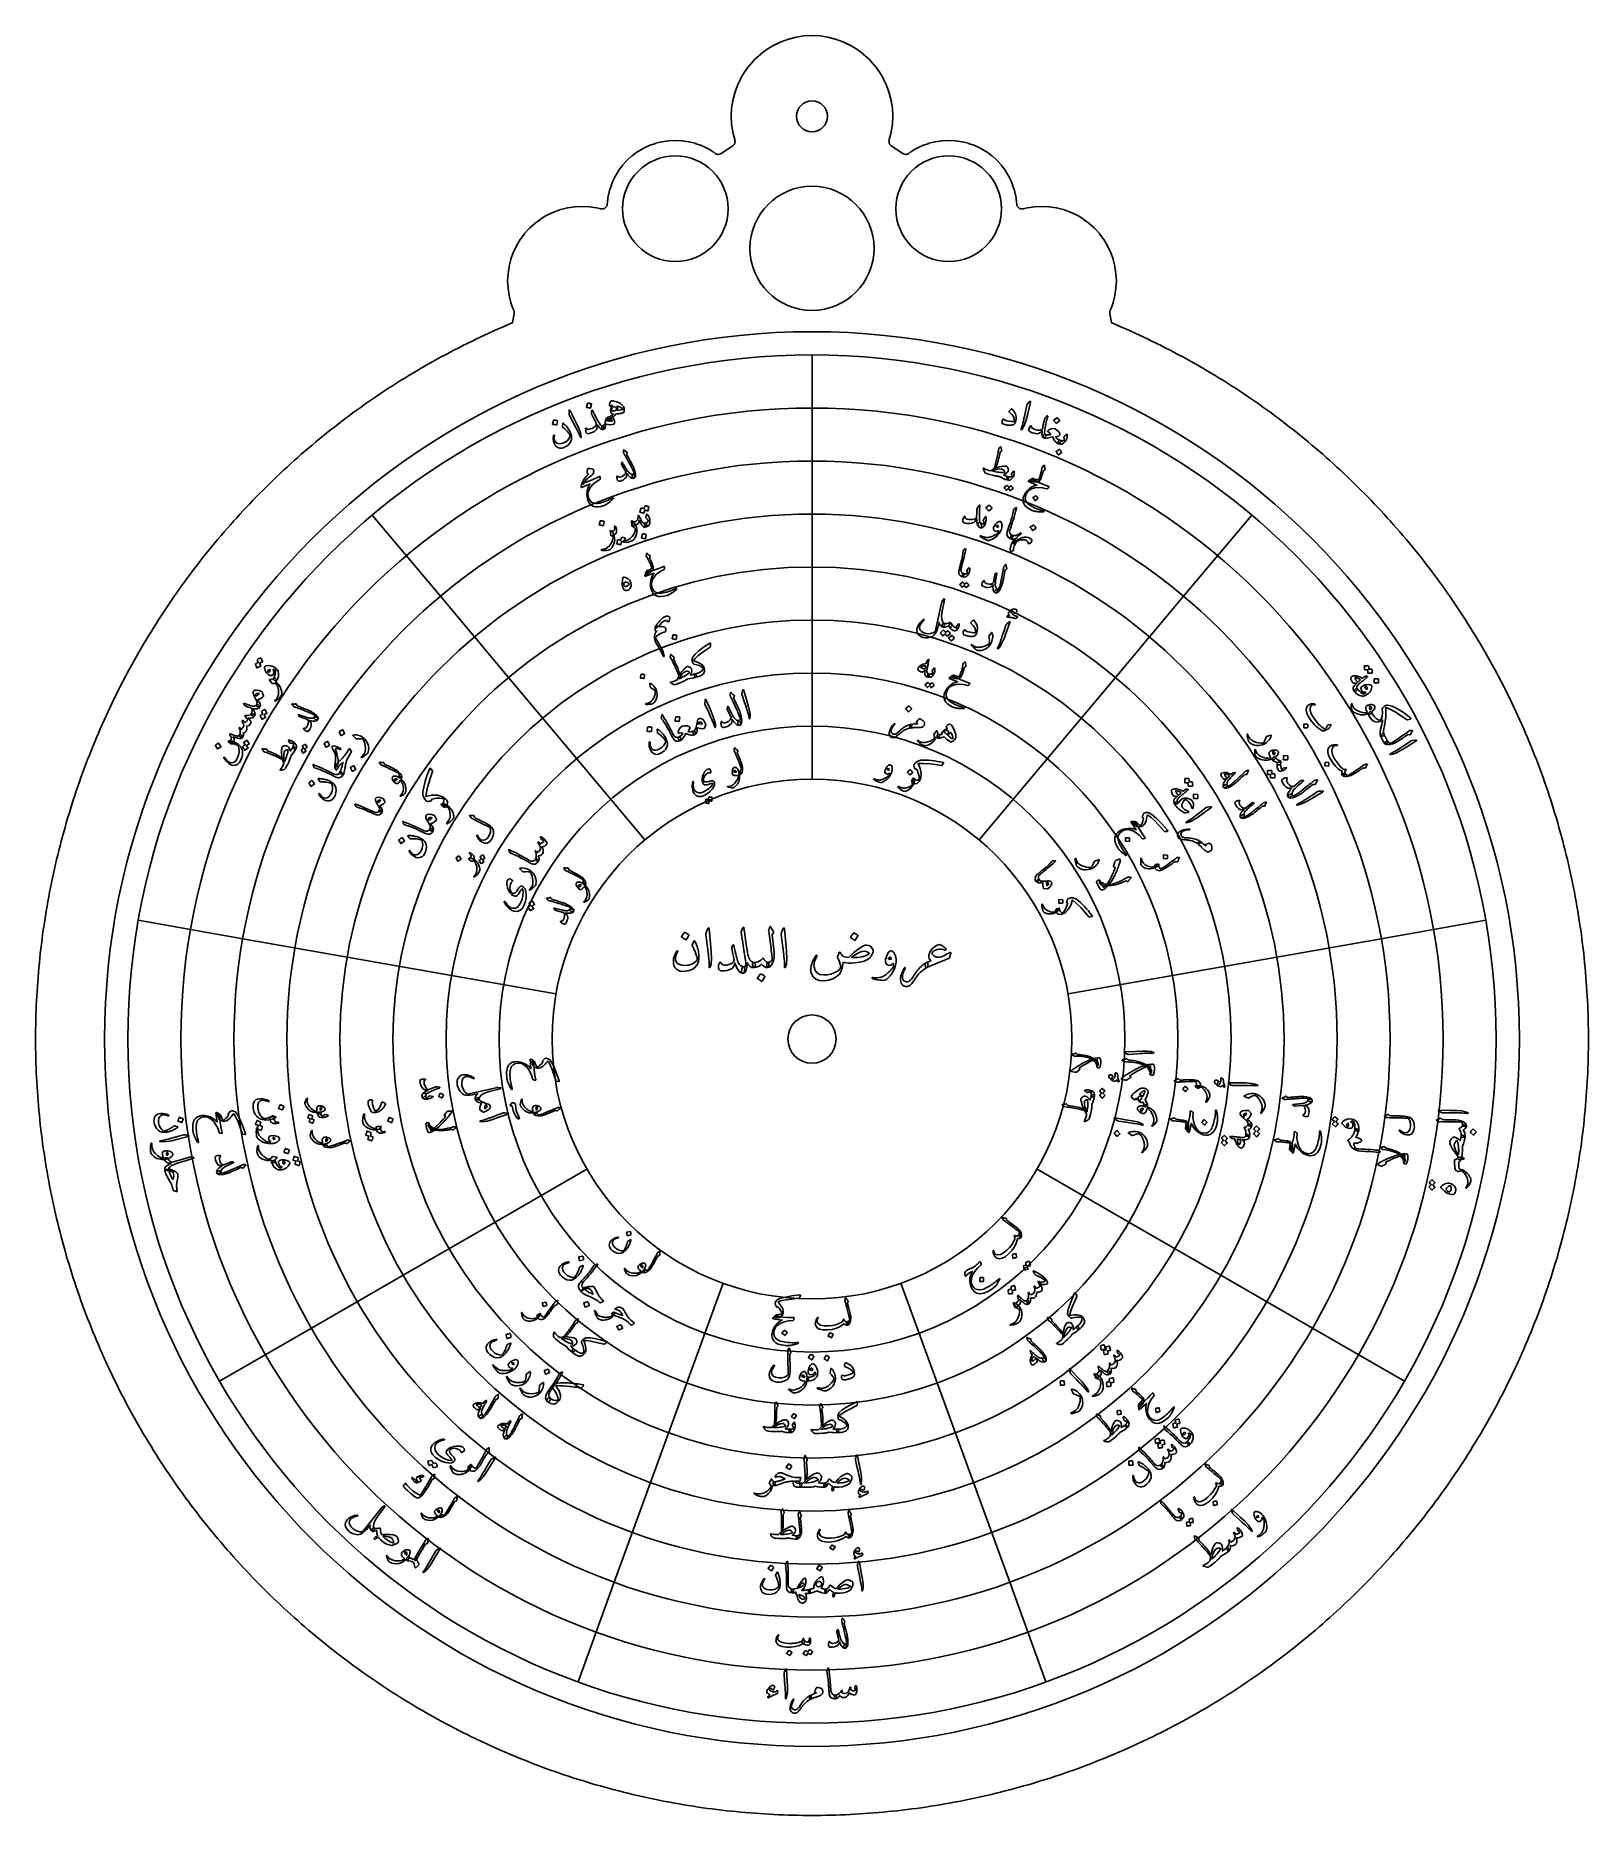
# Model space of a CAD drawing. Header units: millimetres. Extents: x -45 to 45, y -45 to 58.
import ezdxf

# ---------------------------------------------------------------- set-up
doc = ezdxf.new("R2010")
doc.units = ezdxf.units.MM
for name, color, linetype in [('CUT_INNER', 6, 'Continuous'), ('CUT_OUTER', 1, 'Continuous'), ('ENGRAVE', 7, 'Continuous'), ('ENGRAVE_FINE', 8, 'Continuous'), ('GUIDE', 3, 'Continuous'), ('TEXT', 5, 'Continuous')]:
    doc.layers.add(name, color=color, linetype=linetype)

msp = doc.modelspace()

# ---------------------------------------------------------------- linework, layer by layer
at = {"layer": 'CUT_INNER'}
for centre, radius in [((0, 53.4832), 0.9), ((-7.92, 48.1282), 3.06), ((7.92, 48.1282), 3.06), ((0, 45.8332), 3.6), ((0, 0), 1.4)]:
    msp.add_circle(centre, radius, dxfattribs=at)
at = {"layer": 'CUT_OUTER'}
msp.add_lwpolyline([(44.9992, -0.2761), (44.9966, -0.5522), (44.9924, -0.8283), (44.9864, -1.1044), (44.9788, -1.3804), (44.9695, -1.6563), (44.9585, -1.9322), (44.9458, -2.208), (44.9314, -2.4838), (44.9153, -2.7594), (44.8975, -3.035), (44.8781, -3.3104), (44.8569, -3.5857), (44.8341, -3.8609), (44.8095, -4.1359), (44.7833, -4.4108), (44.7554, -4.6855), (44.7258, -4.96), (44.6945, -5.2343), (44.6616, -5.5085), (44.6269, -5.7824), (44.5906, -6.0561), (44.5526, -6.3296), (44.5129, -6.6029), (44.4716, -6.8759), (44.4286, -7.1486), (44.3839, -7.4211), (44.3375, -7.6933), (44.2895, -7.9652), (44.2397, -8.2368), (44.1884, -8.5081), (44.1353, -8.7791), (44.0806, -9.0497), (44.0243, -9.32), (43.9663, -9.59), (43.9066, -9.8596), (43.8453, -10.1288), (43.7823, -10.3976), (43.7177, -10.6661), (43.6514, -10.9341), (43.5835, -11.2017), (43.5139, -11.469), (43.4427, -11.7357), (43.3699, -12.0021), (43.2955, -12.268), (43.2194, -12.5334), (43.1417, -12.7983), (43.0623, -13.0628), (42.9814, -13.3268), (42.8988, -13.5903), (42.8146, -13.8532), (42.7288, -14.1157), (42.6414, -14.3776), (42.5523, -14.639), (42.4617, -14.8998), (42.3695, -15.16), (42.2757, -15.4197), (42.1803, -15.6788), (42.0833, -15.9374), (41.9847, -16.1953), (41.8845, -16.4526), (41.7828, -16.7093), (41.6795, -16.9653), (41.5746, -17.2208), (41.4681, -17.4755), (41.3601, -17.7296), (41.2506, -17.9831), (41.1394, -18.2359), (41.0268, -18.4879), (40.9126, -18.7393), (40.7968, -18.99), (40.6795, -19.24), (40.5607, -19.4892), (40.4404, -19.7377), (40.3185, -19.9855), (40.1951, -20.2325), (40.0702, -20.4788), (39.9438, -20.7242), (39.8159, -20.9689), (39.6865, -21.2129), (39.5556, -21.456), (39.4232, -21.6983), (39.2893, -21.9398), (39.1539, -22.1804), (39.0171, -22.4202), (38.8788, -22.6592), (38.739, -22.8974), (38.5978, -23.1346), (38.4551, -23.371), (38.311, -23.6065), (38.1654, -23.8412), (38.0184, -24.0749), (37.87, -24.3077), (37.7201, -24.5396), (37.5688, -24.7706), (37.4161, -25.0007), (37.262, -25.2298), (37.1065, -25.4579), (36.9496, -25.6851), (36.7913, -25.9114), (36.6316, -26.1366), (36.4706, -26.3609), (36.3081, -26.5842), (36.1443, -26.8065), (35.9792, -27.0277), (35.8127, -27.248), (35.6448, -27.4672), (35.4756, -27.6854), (35.305, -27.9026), (35.1332, -28.1187), (34.96, -28.3337), (34.7855, -28.5477), (34.6097, -28.7606), (34.4325, -28.9724), (34.2541, -29.1831), (34.0744, -29.3928), (33.8934, -29.6013), (33.7111, -29.8087), (33.5276, -30.015), (33.3428, -30.2202), (33.1567, -30.4242), (32.9694, -30.627), (32.7809, -30.8288), (32.5911, -31.0293), (32.4001, -31.2287), (32.2079, -31.4269), (32.0144, -31.624), (31.8198, -31.8198), (31.624, -32.0144), (31.4269, -32.2079), (31.2287, -32.4001), (31.0293, -32.5911), (30.8288, -32.7809), (30.627, -32.9694), (30.4242, -33.1567), (30.2202, -33.3428), (30.015, -33.5276), (29.8087, -33.7111), (29.6013, -33.8934), (29.3928, -34.0744), (29.1831, -34.2541), (28.9724, -34.4325), (28.7606, -34.6097), (28.5477, -34.7855), (28.3337, -34.96), (28.1187, -35.1332), (27.9026, -35.305), (27.6854, -35.4756), (27.4672, -35.6448), (27.248, -35.8127), (27.0277, -35.9792), (26.8065, -36.1443), (26.5842, -36.3081), (26.3609, -36.4706), (26.1366, -36.6316), (25.9114, -36.7913), (25.6851, -36.9496), (25.4579, -37.1065), (25.2298, -37.262), (25.0007, -37.4161), (24.7706, -37.5688), (24.5396, -37.7201), (24.3077, -37.87), (24.0749, -38.0184), (23.8412, -38.1654), (23.6065, -38.311), (23.371, -38.4551), (23.1346, -38.5978), (22.8974, -38.739), (22.6592, -38.8788), (22.4202, -39.0171), (22.1804, -39.1539), (21.9398, -39.2893), (21.6983, -39.4232), (21.456, -39.5556), (21.2129, -39.6865), (20.9689, -39.8159), (20.7242, -39.9438), (20.4788, -40.0702), (20.2325, -40.1951), (19.9855, -40.3185), (19.7377, -40.4404), (19.4892, -40.5607), (19.24, -40.6795), (18.99, -40.7968), (18.7393, -40.9126), (18.4879, -41.0268), (18.2359, -41.1394), (17.9831, -41.2506), (17.7296, -41.3601), (17.4755, -41.4681), (17.2208, -41.5746), (16.9653, -41.6795), (16.7093, -41.7828), (16.4526, -41.8845), (16.1953, -41.9847), (15.9374, -42.0833), (15.6788, -42.1803), (15.4197, -42.2757), (15.16, -42.3695), (14.8998, -42.4617), (14.639, -42.5523), (14.3776, -42.6414), (14.1157, -42.7288), (13.8532, -42.8146), (13.5903, -42.8988), (13.3268, -42.9814), (13.0628, -43.0623), (12.7983, -43.1417), (12.5334, -43.2194), (12.268, -43.2955), (12.0021, -43.3699), (11.7357, -43.4427), (11.469, -43.5139), (11.2017, -43.5835), (10.9341, -43.6514), (10.6661, -43.7177), (10.3976, -43.7823), (10.1288, -43.8453), (9.8596, -43.9066), (9.59, -43.9663), (9.32, -44.0243), (9.0497, -44.0806), (8.7791, -44.1353), (8.5081, -44.1884), (8.2368, -44.2397), (7.9652, -44.2895), (7.6933, -44.3375), (7.4211, -44.3839), (7.1486, -44.4286), (6.8759, -44.4716), (6.6029, -44.5129), (6.3296, -44.5526), (6.0561, -44.5906), (5.7824, -44.6269), (5.5085, -44.6616), (5.2343, -44.6945), (4.96, -44.7258), (4.6855, -44.7554), (4.4108, -44.7833), (4.1359, -44.8095), (3.8609, -44.8341), (3.5857, -44.8569), (3.3104, -44.8781), (3.035, -44.8975), (2.7594, -44.9153), (2.4838, -44.9314), (2.208, -44.9458), (1.9322, -44.9585), (1.6563, -44.9695), (1.3804, -44.9788), (1.1044, -44.9864), (0.8283, -44.9924), (0.5522, -44.9966), (0.2761, -44.9992), (0, -45), (-0.2761, -44.9992), (-0.5522, -44.9966), (-0.8283, -44.9924), (-1.1044, -44.9864), (-1.3804, -44.9788), (-1.6563, -44.9695), (-1.9322, -44.9585), (-2.208, -44.9458), (-2.4838, -44.9314), (-2.7594, -44.9153), (-3.035, -44.8975), (-3.3104, -44.8781), (-3.5857, -44.8569), (-3.8609, -44.8341), (-4.1359, -44.8095), (-4.4108, -44.7833), (-4.6855, -44.7554), (-4.96, -44.7258), (-5.2343, -44.6945), (-5.5085, -44.6616), (-5.7824, -44.6269), (-6.0561, -44.5906), (-6.3296, -44.5526), (-6.6029, -44.5129), (-6.8759, -44.4716), (-7.1486, -44.4286), (-7.4211, -44.3839), (-7.6933, -44.3375), (-7.9652, -44.2895), (-8.2368, -44.2397), (-8.5081, -44.1884), (-8.7791, -44.1353), (-9.0497, -44.0806), (-9.32, -44.0243), (-9.59, -43.9663), (-9.8596, -43.9066), (-10.1288, -43.8453), (-10.3976, -43.7823), (-10.6661, -43.7177), (-10.9341, -43.6514), (-11.2017, -43.5835), (-11.469, -43.5139), (-11.7357, -43.4427), (-12.0021, -43.3699), (-12.268, -43.2955), (-12.5334, -43.2194), (-12.7983, -43.1417), (-13.0628, -43.0623), (-13.3268, -42.9814), (-13.5903, -42.8988), (-13.8532, -42.8146), (-14.1157, -42.7288), (-14.3776, -42.6414), (-14.639, -42.5523), (-14.8998, -42.4617), (-15.16, -42.3695), (-15.4197, -42.2757), (-15.6788, -42.1803), (-15.9374, -42.0833), (-16.1953, -41.9847), (-16.4526, -41.8845), (-16.7093, -41.7828), (-16.9653, -41.6795), (-17.2208, -41.5746), (-17.4755, -41.4681), (-17.7296, -41.3601), (-17.9831, -41.2506), (-18.2359, -41.1394), (-18.4879, -41.0268), (-18.7393, -40.9126), (-18.99, -40.7968), (-19.24, -40.6795), (-19.4892, -40.5607), (-19.7377, -40.4404), (-19.9855, -40.3185), (-20.2325, -40.1951), (-20.4788, -40.0702), (-20.7242, -39.9438), (-20.9689, -39.8159), (-21.2129, -39.6865), (-21.456, -39.5556), (-21.6983, -39.4232), (-21.9398, -39.2893), (-22.1804, -39.1539), (-22.4202, -39.0171), (-22.6592, -38.8788), (-22.8974, -38.739), (-23.1346, -38.5978), (-23.371, -38.4551), (-23.6065, -38.311), (-23.8412, -38.1654), (-24.0749, -38.0184), (-24.3077, -37.87), (-24.5396, -37.7201), (-24.7706, -37.5688), (-25.0007, -37.4161), (-25.2298, -37.262), (-25.4579, -37.1065), (-25.6851, -36.9496), (-25.9114, -36.7913), (-26.1366, -36.6316), (-26.3609, -36.4706), (-26.5842, -36.3081), (-26.8065, -36.1443), (-27.0277, -35.9792), (-27.248, -35.8127), (-27.4672, -35.6448), (-27.6854, -35.4756), (-27.9026, -35.305), (-28.1187, -35.1332), (-28.3337, -34.96), (-28.5477, -34.7855), (-28.7606, -34.6097), (-28.9724, -34.4325), (-29.1831, -34.2541), (-29.3928, -34.0744), (-29.6013, -33.8934), (-29.8087, -33.7111), (-30.015, -33.5276), (-30.2202, -33.3428), (-30.4242, -33.1567), (-30.627, -32.9694), (-30.8288, -32.7809), (-31.0293, -32.5911), (-31.2287, -32.4001), (-31.4269, -32.2079), (-31.624, -32.0144), (-31.8198, -31.8198), (-32.0144, -31.624), (-32.2079, -31.4269), (-32.4001, -31.2287), (-32.5911, -31.0293), (-32.7809, -30.8288), (-32.9694, -30.627), (-33.1567, -30.4242), (-33.3428, -30.2202), (-33.5276, -30.015), (-33.7111, -29.8087), (-33.8934, -29.6013), (-34.0744, -29.3928), (-34.2541, -29.1831), (-34.4325, -28.9724), (-34.6097, -28.7606), (-34.7855, -28.5477), (-34.96, -28.3337), (-35.1332, -28.1187), (-35.305, -27.9026), (-35.4756, -27.6854), (-35.6448, -27.4672), (-35.8127, -27.248), (-35.9792, -27.0277), (-36.1443, -26.8065), (-36.3081, -26.5842), (-36.4706, -26.3609), (-36.6316, -26.1366), (-36.7913, -25.9114), (-36.9496, -25.6851), (-37.1065, -25.4579), (-37.262, -25.2298), (-37.4161, -25.0007), (-37.5688, -24.7706), (-37.7201, -24.5396), (-37.87, -24.3077), (-38.0184, -24.0749), (-38.1654, -23.8412), (-38.311, -23.6065), (-38.4551, -23.371), (-38.5978, -23.1346), (-38.739, -22.8974), (-38.8788, -22.6592), (-39.0171, -22.4202), (-39.1539, -22.1804), (-39.2893, -21.9398), (-39.4232, -21.6983), (-39.5556, -21.456), (-39.6865, -21.2129), (-39.8159, -20.9689), (-39.9438, -20.7242), (-40.0702, -20.4788), (-40.1951, -20.2325), (-40.3185, -19.9855), (-40.4404, -19.7377), (-40.5607, -19.4892), (-40.6795, -19.24), (-40.7968, -18.99), (-40.9126, -18.7393), (-41.0268, -18.4879), (-41.1394, -18.2359), (-41.2506, -17.9831), (-41.3601, -17.7296), (-41.4681, -17.4755), (-41.5746, -17.2208), (-41.6795, -16.9653), (-41.7828, -16.7093), (-41.8845, -16.4526), (-41.9847, -16.1953), (-42.0833, -15.9374), (-42.1803, -15.6788), (-42.2757, -15.4197), (-42.3695, -15.16), (-42.4617, -14.8998), (-42.5523, -14.639), (-42.6414, -14.3776), (-42.7288, -14.1157), (-42.8146, -13.8532), (-42.8988, -13.5903), (-42.9814, -13.3268), (-43.0623, -13.0628), (-43.1417, -12.7983), (-43.2194, -12.5334), (-43.2955, -12.268), (-43.3699, -12.0021), (-43.4427, -11.7357), (-43.5139, -11.469), (-43.5835, -11.2017), (-43.6514, -10.9341), (-43.7177, -10.6661), (-43.7823, -10.3976), (-43.8453, -10.1288), (-43.9066, -9.8596), (-43.9663, -9.59), (-44.0243, -9.32), (-44.0806, -9.0497), (-44.1353, -8.7791), (-44.1884, -8.5081), (-44.2397, -8.2368), (-44.2895, -7.9652), (-44.3375, -7.6933), (-44.3839, -7.4211), (-44.4286, -7.1486), (-44.4716, -6.8759), (-44.5129, -6.6029), (-44.5526, -6.3296), (-44.5906, -6.0561), (-44.6269, -5.7824), (-44.6616, -5.5085), (-44.6945, -5.2343), (-44.7258, -4.96), (-44.7554, -4.6855), (-44.7833, -4.4108), (-44.8095, -4.1359), (-44.8341, -3.8609), (-44.8569, -3.5857), (-44.8781, -3.3104), (-44.8975, -3.035), (-44.9153, -2.7594), (-44.9314, -2.4838), (-44.9458, -2.208), (-44.9585, -1.9322), (-44.9695, -1.6563), (-44.9788, -1.3804), (-44.9864, -1.1044), (-44.9924, -0.8283), (-44.9966, -0.5522), (-44.9992, -0.2761), (-45, 0), (-44.9992, 0.2761), (-44.9966, 0.5522), (-44.9924, 0.8283), (-44.9864, 1.1044), (-44.9788, 1.3804), (-44.9695, 1.6563), (-44.9585, 1.9322), (-44.9458, 2.208), (-44.9314, 2.4838), (-44.9153, 2.7594), (-44.8975, 3.035), (-44.8781, 3.3104), (-44.8569, 3.5857), (-44.8341, 3.8609), (-44.8095, 4.1359), (-44.7833, 4.4108), (-44.7554, 4.6855), (-44.7258, 4.96), (-44.6945, 5.2343), (-44.6616, 5.5085), (-44.6269, 5.7824), (-44.5906, 6.0561), (-44.5526, 6.3296), (-44.5129, 6.6029), (-44.4716, 6.8759), (-44.4286, 7.1486), (-44.3839, 7.4211), (-44.3375, 7.6933), (-44.2895, 7.9652), (-44.2397, 8.2368), (-44.1884, 8.5081), (-44.1353, 8.7791), (-44.0806, 9.0497), (-44.0243, 9.32), (-43.9663, 9.59), (-43.9066, 9.8596), (-43.8453, 10.1288), (-43.7823, 10.3976), (-43.7177, 10.6661), (-43.6514, 10.9341), (-43.5835, 11.2017), (-43.5139, 11.469), (-43.4427, 11.7357), (-43.3699, 12.0021), (-43.2955, 12.268), (-43.2194, 12.5334), (-43.1417, 12.7983), (-43.0623, 13.0628), (-42.9814, 13.3268), (-42.8988, 13.5903), (-42.8146, 13.8532), (-42.7288, 14.1157), (-42.6414, 14.3776), (-42.5523, 14.639), (-42.4617, 14.8998), (-42.3695, 15.16), (-42.2757, 15.4197), (-42.1803, 15.6788), (-42.0833, 15.9374), (-41.9847, 16.1953), (-41.8845, 16.4526), (-41.7828, 16.7093), (-41.6795, 16.9653), (-41.5746, 17.2208), (-41.4681, 17.4755), (-41.3601, 17.7296), (-41.2506, 17.9831), (-41.1394, 18.2359), (-41.0268, 18.4879), (-40.9126, 18.7393), (-40.7968, 18.99), (-40.6795, 19.24), (-40.5607, 19.4892), (-40.4404, 19.7377), (-40.3185, 19.9855), (-40.1951, 20.2325), (-40.0702, 20.4788), (-39.9438, 20.7242), (-39.8159, 20.9689), (-39.6865, 21.2129), (-39.5556, 21.456), (-39.4232, 21.6983), (-39.2893, 21.9398), (-39.1539, 22.1804), (-39.0171, 22.4202), (-38.8788, 22.6592), (-38.739, 22.8974), (-38.5978, 23.1346), (-38.4551, 23.371), (-38.311, 23.6065), (-38.1654, 23.8412), (-38.0184, 24.0749), (-37.87, 24.3077), (-37.7201, 24.5396), (-37.5688, 24.7706), (-37.4161, 25.0007), (-37.262, 25.2298), (-37.1065, 25.4579), (-36.9496, 25.6851), (-36.7913, 25.9114), (-36.6316, 26.1366), (-36.4706, 26.3609), (-36.3081, 26.5842), (-36.1443, 26.8065), (-35.9792, 27.0277), (-35.8127, 27.248), (-35.6448, 27.4672), (-35.4756, 27.6854), (-35.305, 27.9026), (-35.1332, 28.1187), (-34.96, 28.3337), (-34.7855, 28.5477), (-34.6097, 28.7606), (-34.4325, 28.9724), (-34.2541, 29.1831), (-34.0744, 29.3928), (-33.8934, 29.6013), (-33.7111, 29.8087), (-33.5276, 30.015), (-33.3428, 30.2202), (-33.1567, 30.4242), (-32.9694, 30.627), (-32.7809, 30.8288), (-32.5911, 31.0293), (-32.4001, 31.2287), (-32.2079, 31.4269), (-32.0144, 31.624), (-31.8198, 31.8198), (-31.624, 32.0144), (-31.4269, 32.2079), (-31.2287, 32.4001), (-31.0293, 32.5911), (-30.8288, 32.7809), (-30.627, 32.9694), (-30.4242, 33.1567), (-30.2202, 33.3428), (-30.015, 33.5276), (-29.8087, 33.7111), (-29.6013, 33.8934), (-29.3928, 34.0744), (-29.1831, 34.2541), (-28.9724, 34.4325), (-28.7606, 34.6097), (-28.5477, 34.7855), (-28.3337, 34.96), (-28.1187, 35.1332), (-27.9026, 35.305), (-27.6854, 35.4756), (-27.4672, 35.6448), (-27.248, 35.8127), (-27.0277, 35.9792), (-26.8065, 36.1443), (-26.5842, 36.3081), (-26.3609, 36.4706), (-26.1366, 36.6316), (-25.9114, 36.7913), (-25.6851, 36.9496), (-25.4579, 37.1065), (-25.2298, 37.262), (-25.0007, 37.4161), (-24.7706, 37.5688), (-24.5396, 37.7201), (-24.3077, 37.87), (-24.0749, 38.0184), (-23.8412, 38.1654), (-23.6065, 38.311), (-23.371, 38.4551), (-23.1346, 38.5978), (-22.8974, 38.739), (-22.6592, 38.8788), (-22.4202, 39.0171), (-22.1804, 39.1539), (-21.9398, 39.2893), (-21.6983, 39.4232), (-21.456, 39.5556), (-21.2129, 39.6865), (-20.9689, 39.8159), (-20.7242, 39.9438), (-20.4788, 40.0702), (-20.2325, 40.1951), (-19.9855, 40.3185), (-19.7377, 40.4404), (-19.4892, 40.5607), (-19.24, 40.6795), (-18.99, 40.7968), (-18.7393, 40.9126), (-18.4879, 41.0268), (-18.2359, 41.1394), (-17.9831, 41.2506), (-17.7296, 41.3601), (-17.4755, 41.4681), (-17.354, 41.5189), (-17.2633, 42.0635), (-17.2598, 42.0936), (-17.2594, 42.1239), (-17.2621, 42.1541), (-17.2678, 42.1839), (-17.2764, 42.213), (-17.288, 42.241), (-17.308, 42.2833), (-17.3136, 42.2969), (-17.4515, 42.6822), (-17.4558, 42.6963), (-17.5552, 43.0932), (-17.5581, 43.1077), (-17.6181, 43.5125), (-17.6196, 43.5271), (-17.6396, 43.9358), (-17.6396, 43.9505), (-17.6196, 44.3593), (-17.6181, 44.3739), (-17.5581, 44.7787), (-17.5552, 44.7931), (-17.4558, 45.1901), (-17.4515, 45.2041), (-17.3136, 45.5894), (-17.308, 45.603), (-17.133, 45.973), (-17.1261, 45.9859), (-16.9157, 46.3369), (-16.9076, 46.3492), (-16.6638, 46.6778), (-16.6545, 46.6892), (-16.3796, 46.9924), (-16.3692, 47.0028), (-16.066, 47.2776), (-16.0547, 47.287), (-15.726, 47.5307), (-15.7137, 47.5389), (-15.3628, 47.7493), (-15.3498, 47.7562), (-14.9798, 47.9312), (-14.9663, 47.9368), (-14.581, 48.0747), (-14.5669, 48.079), (-14.1699, 48.1784), (-14.1555, 48.1813), (-13.7507, 48.2413), (-13.7361, 48.2427), (-13.3274, 48.2628), (-13.3126, 48.2628), (-12.9039, 48.2427), (-12.8893, 48.2413), (-12.4845, 48.1813), (-12.4701, 48.1784), (-12.2393, 48.1206), (-12.2105, 48.1148), (-12.1812, 48.112), (-12.1517, 48.112), (-12.1224, 48.1148), (-12.0935, 48.1206), (-12.0654, 48.1291), (-12.0382, 48.1404), (-12.0122, 48.1543), (-11.9877, 48.1706), (-11.965, 48.1893), (-11.9442, 48.2101), (-11.9255, 48.2329), (-11.9091, 48.2574), (-11.8952, 48.2833), (-11.884, 48.3105), (-11.8754, 48.3387), (-11.8697, 48.3676), (-11.8668, 48.3969), (-11.8613, 48.509), (-11.8599, 48.5236), (-11.805, 48.8935), (-11.8021, 48.9079), (-11.7113, 49.2706), (-11.707, 49.2846), (-11.581, 49.6367), (-11.5754, 49.6503), (-11.4156, 49.9883), (-11.4086, 50.0012), (-11.2164, 50.3219), (-11.2082, 50.3342), (-10.9855, 50.6345), (-10.9762, 50.6458), (-10.7251, 50.9229), (-10.7147, 50.9333), (-10.4377, 51.1844), (-10.4263, 51.1937), (-10.126, 51.4164), (-10.1137, 51.4246), (-9.793, 51.6168), (-9.7801, 51.6237), (-9.4421, 51.7836), (-9.4285, 51.7892), (-9.0765, 51.9152), (-9.0624, 51.9195), (-8.6997, 52.0103), (-8.6853, 52.0132), (-8.3154, 52.068), (-8.3008, 52.0695), (-7.9274, 52.0878), (-7.9126, 52.0878), (-7.5392, 52.0695), (-7.5246, 52.068), (-7.1547, 52.0132), (-7.1403, 52.0103), (-6.7776, 51.9195), (-6.7635, 51.9152), (-6.4115, 51.7892), (-6.3979, 51.7836), (-6.0599, 51.6237), (-6.047, 51.6168), (-5.7263, 51.4246), (-5.714, 51.4164), (-5.6085, 51.3382), (-5.5831, 51.3212), (-5.5561, 51.307), (-5.5277, 51.2956), (-5.4984, 51.2871), (-5.4683, 51.2816), (-5.4379, 51.2792), (-5.4074, 51.28), (-5.3771, 51.2838), (-5.3473, 51.2907), (-5.3184, 51.3006), (-5.2907, 51.3133), (-5.2643, 51.3289), (-4.5948, 51.7715), (-4.571, 51.789), (-4.5489, 51.8088), (-4.529, 51.8307), (-4.5113, 51.8545), (-4.496, 51.8798), (-4.4833, 51.9066), (-4.4733, 51.9345), (-4.466, 51.9632), (-4.4617, 51.9925), (-4.4603, 52.0221), (-4.4618, 52.0517), (-4.4662, 52.081), (-4.4735, 52.1097), (-4.4804, 52.1322), (-4.5883, 52.563), (-4.5912, 52.5774), (-4.6564, 53.0172), (-4.6578, 53.0318), (-4.6796, 53.4758), (-4.6796, 53.4905), (-4.6578, 53.9345), (-4.6564, 53.9492), (-4.5912, 54.3889), (-4.5883, 54.4033), (-4.4803, 54.8346), (-4.476, 54.8486), (-4.3262, 55.2672), (-4.3206, 55.2808), (-4.1305, 55.6827), (-4.1236, 55.6956), (-3.8951, 56.0769), (-3.8869, 56.0892), (-3.6221, 56.4462), (-3.6127, 56.4576), (-3.3142, 56.787), (-3.3038, 56.7974), (-2.9744, 57.0959), (-2.963, 57.1053), (-2.606, 57.3701), (-2.5938, 57.3782), (-2.2125, 57.6068), (-2.1995, 57.6137), (-1.7976, 57.8038), (-1.784, 57.8094), (-1.3655, 57.9592), (-1.3514, 57.9635), (-0.9202, 58.0715), (-0.9057, 58.0743), (-0.466, 58.1396), (-0.4514, 58.141), (-0.0074, 58.1628), (0.0074, 58.1628), (0.4514, 58.141), (0.466, 58.1396), (0.9057, 58.0743), (0.9202, 58.0715), (1.3514, 57.9635), (1.3655, 57.9592), (1.784, 57.8094), (1.7976, 57.8038), (2.1995, 57.6137), (2.2125, 57.6068), (2.5938, 57.3782), (2.606, 57.3701), (2.963, 57.1053), (2.9744, 57.0959), (3.3038, 56.7974), (3.3142, 56.787), (3.6127, 56.4576), (3.6221, 56.4462), (3.8869, 56.0892), (3.8951, 56.0769), (4.1236, 55.6956), (4.1305, 55.6827), (4.3206, 55.2808), (4.3262, 55.2672), (4.476, 54.8486), (4.4803, 54.8346), (4.5883, 54.4033), (4.5912, 54.3889), (4.6564, 53.9492), (4.6578, 53.9345), (4.6796, 53.4905), (4.6796, 53.4758), (4.6578, 53.0318), (4.6564, 53.0172), (4.5912, 52.5774), (4.5883, 52.563), (4.4803, 52.1318), (4.4739, 52.1107), (4.4741, 52.1106), (4.4695, 52.0955), (4.4638, 52.0676), (4.4608, 52.0393), (4.4605, 52.0108), (4.4629, 51.9824), (4.4679, 51.9544), (4.4757, 51.9269), (4.4859, 51.9004), (4.4987, 51.8749), (4.5138, 51.8507), (4.5311, 51.8281), (4.5505, 51.8072), (4.5718, 51.7883), (4.5948, 51.7715), (5.2643, 51.3289), (5.2907, 51.3133), (5.3184, 51.3006), (5.3473, 51.2907), (5.3771, 51.2838), (5.4074, 51.28), (5.4379, 51.2792), (5.4683, 51.2816), (5.4984, 51.2871), (5.5277, 51.2956), (5.5561, 51.307), (5.5831, 51.3212), (5.6085, 51.3382), (5.714, 51.4164), (5.7263, 51.4246), (6.047, 51.6168), (6.0599, 51.6237), (6.3979, 51.7836), (6.4115, 51.7892), (6.7635, 51.9152), (6.7776, 51.9195), (7.1403, 52.0103), (7.1547, 52.0132), (7.5246, 52.068), (7.5392, 52.0695), (7.9126, 52.0878), (7.9274, 52.0878), (8.3008, 52.0695), (8.3154, 52.068), (8.6853, 52.0132), (8.6997, 52.0103), (9.0624, 51.9195), (9.0765, 51.9152), (9.4285, 51.7892), (9.4421, 51.7836), (9.7801, 51.6237), (9.793, 51.6168), (10.1137, 51.4246), (10.126, 51.4164), (10.4263, 51.1937), (10.4377, 51.1844), (10.7147, 50.9333), (10.7251, 50.9229), (10.9762, 50.6458), (10.9855, 50.6345), (11.2082, 50.3342), (11.2164, 50.3219), (11.4086, 50.0012), (11.4156, 49.9883), (11.5754, 49.6503), (11.581, 49.6367), (11.707, 49.2846), (11.7113, 49.2706), (11.8021, 48.9079), (11.805, 48.8935), (11.8599, 48.5236), (11.8613, 48.509), (11.8668, 48.3969), (11.8697, 48.3676), (11.8754, 48.3387), (11.884, 48.3105), (11.8952, 48.2833), (11.9091, 48.2574), (11.9255, 48.2329), (11.9442, 48.2101), (11.965, 48.1893), (11.9877, 48.1706), (12.0122, 48.1543), (12.0382, 48.1404), (12.0654, 48.1291), (12.0935, 48.1206), (12.1224, 48.1148), (12.1517, 48.112), (12.1812, 48.112), (12.2105, 48.1148), (12.2393, 48.1206), (12.4701, 48.1784), (12.4845, 48.1813), (12.8893, 48.2413), (12.9039, 48.2427), (13.3126, 48.2628), (13.3274, 48.2628), (13.7361, 48.2427), (13.7507, 48.2413), (14.1555, 48.1813), (14.1699, 48.1784), (14.5669, 48.079), (14.581, 48.0747), (14.9663, 47.9368), (14.9798, 47.9312), (15.3498, 47.7562), (15.3628, 47.7493), (15.7137, 47.5389), (15.726, 47.5307), (16.0547, 47.287), (16.066, 47.2776), (16.3692, 47.0028), (16.3796, 46.9924), (16.6545, 46.6892), (16.6638, 46.6778), (16.9076, 46.3492), (16.9157, 46.3369), (17.1261, 45.9859), (17.133, 45.973), (17.308, 45.603), (17.3136, 45.5894), (17.4515, 45.2041), (17.4558, 45.1901), (17.5552, 44.7931), (17.5581, 44.7787), (17.6181, 44.3739), (17.6196, 44.3593), (17.6396, 43.9505), (17.6396, 43.9358), (17.6196, 43.5271), (17.6181, 43.5125), (17.5581, 43.1077), (17.5552, 43.0932), (17.4558, 42.6963), (17.4515, 42.6822), (17.3136, 42.2969), (17.308, 42.2833), (17.288, 42.241), (17.2764, 42.213), (17.2678, 42.1839), (17.2621, 42.1541), (17.2594, 42.1239), (17.2598, 42.0936), (17.2633, 42.0635), (17.354, 41.5189), (17.4755, 41.4681), (17.7296, 41.3601), (17.9831, 41.2506), (18.2359, 41.1394), (18.4879, 41.0268), (18.7393, 40.9126), (18.99, 40.7968), (19.24, 40.6795), (19.4892, 40.5607), (19.7377, 40.4404), (19.9855, 40.3185), (20.2325, 40.1951), (20.4788, 40.0702), (20.7242, 39.9438), (20.9689, 39.8159), (21.2129, 39.6865), (21.456, 39.5556), (21.6983, 39.4232), (21.9398, 39.2893), (22.1804, 39.1539), (22.4202, 39.0171), (22.6592, 38.8788), (22.8974, 38.739), (23.1346, 38.5978), (23.371, 38.4551), (23.6065, 38.311), (23.8412, 38.1654), (24.0749, 38.0184), (24.3077, 37.87), (24.5396, 37.7201), (24.7706, 37.5688), (25.0007, 37.4161), (25.2298, 37.262), (25.4579, 37.1065), (25.6851, 36.9496), (25.9114, 36.7913), (26.1366, 36.6316), (26.3609, 36.4706), (26.5842, 36.3081), (26.8065, 36.1443), (27.0277, 35.9792), (27.248, 35.8127), (27.4672, 35.6448), (27.6854, 35.4756), (27.9026, 35.305), (28.1187, 35.1332), (28.3337, 34.96), (28.5477, 34.7855), (28.7606, 34.6097), (28.9724, 34.4325), (29.1831, 34.2541), (29.3928, 34.0744), (29.6013, 33.8934), (29.8087, 33.7111), (30.015, 33.5276), (30.2202, 33.3428), (30.4242, 33.1567), (30.627, 32.9694), (30.8288, 32.7809), (31.0293, 32.5911), (31.2287, 32.4001), (31.4269, 32.2079), (31.624, 32.0144), (31.8198, 31.8198), (32.0144, 31.624), (32.2079, 31.4269), (32.4001, 31.2287), (32.5911, 31.0293), (32.7809, 30.8288), (32.9694, 30.627), (33.1567, 30.4242), (33.3428, 30.2202), (33.5276, 30.015), (33.7111, 29.8087), (33.8934, 29.6013), (34.0744, 29.3928), (34.2541, 29.1831), (34.4325, 28.9724), (34.6097, 28.7606), (34.7855, 28.5477), (34.96, 28.3337), (35.1332, 28.1187), (35.305, 27.9026), (35.4756, 27.6854), (35.6448, 27.4672), (35.8127, 27.248), (35.9792, 27.0277), (36.1443, 26.8065), (36.3081, 26.5842), (36.4706, 26.3609), (36.6316, 26.1366), (36.7913, 25.9114), (36.9496, 25.6851), (37.1065, 25.4579), (37.262, 25.2298), (37.4161, 25.0007), (37.5688, 24.7706), (37.7201, 24.5396), (37.87, 24.3077), (38.0184, 24.0749), (38.1654, 23.8412), (38.311, 23.6065), (38.4551, 23.371), (38.5978, 23.1346), (38.739, 22.8974), (38.8788, 22.6592), (39.0171, 22.4202), (39.1539, 22.1804), (39.2893, 21.9398), (39.4232, 21.6983), (39.5556, 21.456), (39.6865, 21.2129), (39.8159, 20.9689), (39.9438, 20.7242), (40.0702, 20.4788), (40.1951, 20.2325), (40.3185, 19.9855), (40.4404, 19.7377), (40.5607, 19.4892), (40.6795, 19.24), (40.7968, 18.99), (40.9126, 18.7393), (41.0268, 18.4879), (41.1394, 18.2359), (41.2506, 17.9831), (41.3601, 17.7296), (41.4681, 17.4755), (41.5746, 17.2208), (41.6795, 16.9653), (41.7828, 16.7093), (41.8845, 16.4526), (41.9847, 16.1953), (42.0833, 15.9374), (42.1803, 15.6788), (42.2757, 15.4197), (42.3695, 15.16), (42.4617, 14.8998), (42.5523, 14.639), (42.6414, 14.3776), (42.7288, 14.1157), (42.8146, 13.8532), (42.8988, 13.5903), (42.9814, 13.3268), (43.0623, 13.0628), (43.1417, 12.7983), (43.2194, 12.5334), (43.2955, 12.268), (43.3699, 12.0021), (43.4427, 11.7357), (43.5139, 11.469), (43.5835, 11.2017), (43.6514, 10.9341), (43.7177, 10.6661), (43.7823, 10.3976), (43.8453, 10.1288), (43.9066, 9.8596), (43.9663, 9.59), (44.0243, 9.32), (44.0806, 9.0497), (44.1353, 8.7791), (44.1884, 8.5081), (44.2397, 8.2368), (44.2895, 7.9652), (44.3375, 7.6933), (44.3839, 7.4211), (44.4286, 7.1486), (44.4716, 6.8759), (44.5129, 6.6029), (44.5526, 6.3296), (44.5906, 6.0561), (44.6269, 5.7824), (44.6616, 5.5085), (44.6945, 5.2343), (44.7258, 4.96), (44.7554, 4.6855), (44.7833, 4.4108), (44.8095, 4.1359), (44.8341, 3.8609), (44.8569, 3.5857), (44.8781, 3.3104), (44.8975, 3.035), (44.9153, 2.7594), (44.9314, 2.4838), (44.9458, 2.208), (44.9585, 1.9322), (44.9695, 1.6563), (44.9788, 1.3804), (44.9864, 1.1044), (44.9924, 0.8283), (44.9966, 0.5522), (44.9992, 0.2761), (45, 0)], close=True, dxfattribs=at)
at = {"layer": 'ENGRAVE'}
for radius in [39.65, 33.5042, 27.3585, 21.2127, 15.067]:
    msp.add_circle((0, 0), radius, dxfattribs=at)
at = {"layer": 'ENGRAVE_FINE'}
for points in [[(0, 39.65), (0, 33.5042)], [(0, 33.5042), (0, 27.3585)], [(-25.4865, 30.3737), (-21.5361, 25.6657)], [(25.4865, 30.3737), (21.5361, 25.6657)], [(0, 27.3585), (0, 21.2127)], [(-21.5361, 25.6657), (-17.5857, 20.9578)], [(21.5361, 25.6657), (17.5857, 20.9578)], [(-17.5857, 20.9578), (-13.6353, 16.2499)], [(0, 21.2127), (0, 15.067)], [(17.5857, 20.9578), (13.6353, 16.2499)], [(-13.6353, 16.2499), (-9.6849, 11.542)], [(13.6353, 16.2499), (9.6849, 11.542)], [(-39.0476, 6.8852), (-32.9952, 5.818)], [(39.0476, 6.8852), (32.9952, 5.818)], [(-32.9952, 5.818), (-26.9429, 4.7508)], [(32.9952, 5.818), (26.9429, 4.7508)], [(-26.9429, 4.7508), (-20.8905, 3.6836)], [(26.9429, 4.7508), (20.8905, 3.6836)], [(-20.8905, 3.6836), (-14.8381, 2.6164)], [(20.8905, 3.6836), (14.8381, 2.6164)], [(-18.3708, -10.6064), (-13.0484, -7.5335)], [(18.3708, -10.6064), (13.0484, -7.5335)], [(-23.6932, -13.6792), (-18.3708, -10.6064)], [(23.6932, -13.6792), (18.3708, -10.6064)], [(-29.0155, -16.7521), (-23.6932, -13.6792)], [(-7.2552, -19.9335), (-5.1532, -14.1583)], [(7.2552, -19.9335), (5.1532, -14.1583)], [(29.0155, -16.7521), (23.6932, -13.6792)], [(-34.3379, -19.825), (-29.0155, -16.7521)], [(34.3379, -19.825), (29.0155, -16.7521)], [(-9.3572, -25.7086), (-7.2552, -19.9335)], [(9.3572, -25.7086), (7.2552, -19.9335)], [(-11.4591, -31.4837), (-9.3572, -25.7086)], [(11.4591, -31.4837), (9.3572, -25.7086)], [(-13.5611, -37.2588), (-11.4591, -31.4837)], [(13.5611, -37.2588), (11.4591, -31.4837)]]:
    msp.add_lwpolyline(points, dxfattribs=at)
for radius in [36.5771, 30.4314, 24.2856, 18.1399]:
    msp.add_circle((0, 0), radius, dxfattribs=at)
at = {"layer": 'GUIDE'}
msp.add_circle((0, 0), 41, dxfattribs=at)
at = {"layer": 'TEXT'}
for points in [[(-14.0741, 36.3884), (-14.0677, 36.4404), (-14.055, 36.4627), (-14.0361, 36.4552), (-14.0109, 36.4181), (-13.7367, 35.8678), (-13.5702, 35.5293), (-13.456, 35.2517), (-13.3935, 35.0353), (-13.3822, 34.8801), (-13.3855, 34.8658), (-13.3899, 34.8571), (-13.3955, 34.854), (-13.4022, 34.8564), (-13.4088, 34.8617), (-13.4151, 34.8695), (-13.4211, 34.8797), (-13.4266, 34.8925), (-13.4655, 34.9935), (-13.5113, 35.0988), (-13.5642, 35.2084), (-13.6242, 35.3223), (-13.6393, 35.3523), (-13.681, 35.4329), (-13.7494, 35.5642), (-13.8446, 35.7459), (-14.0605, 36.1472), (-14.0704, 36.1691), (-14.0772, 36.1902), (-14.081, 36.2105), (-14.0817, 36.23)], [(-12.1545, 35.5459), (-12.1347, 35.5434), (-12.1167, 35.535), (-12.1007, 35.5207), (-12.0866, 35.5004), (-12.0729, 35.4741), (-12.0628, 35.4478), (-12.0563, 35.4216), (-12.0535, 35.3956), (-12.0545, 35.3721), (-12.0595, 35.3539), (-12.0686, 35.3409), (-12.0818, 35.3331), (-12.1584, 35.3288), (-12.2334, 35.3582), (-12.3069, 35.4215), (-12.3789, 35.5186), (-12.3899, 35.5358), (-12.3994, 35.5508), (-12.4074, 35.5635), (-12.414, 35.5738), (-12.4191, 35.5819), (-12.4228, 35.5876), (-12.425, 35.5911), (-12.4257, 35.5922), (-12.4317, 35.5979), (-12.4359, 35.5986), (-12.4383, 35.5943), (-12.439, 35.5849), (-12.4472, 35.4805), (-12.4668, 35.3939), (-12.4976, 35.325), (-12.5399, 35.2739), (-12.6088, 35.2215), (-12.6943, 35.1735), (-12.7964, 35.1298), (-12.9151, 35.0903), (-13.0025, 35.0859), (-13.0673, 35.1292), (-13.1095, 35.2207), (-13.1287, 35.3603), (-13.1279, 35.3782), (-13.1241, 35.3926), (-13.1173, 35.4035), (-13.1075, 35.4108), (-13.0963, 35.4137), (-13.0852, 35.4117), (-13.0743, 35.4046), (-13.0635, 35.3924), (-13.0405, 35.3664), (-13.0175, 35.3488), (-12.9947, 35.3394), (-12.9719, 35.3383), (-12.8552, 35.3616), (-12.7495, 35.3979), (-12.6547, 35.4471), (-12.5708, 35.5094), (-12.5375, 35.5454), (-12.5141, 35.5864), (-12.5007, 35.6325), (-12.4973, 35.6836), (-12.5059, 35.7043), (-12.529, 35.7513), (-12.5666, 35.8246), (-12.6189, 35.9242), (-12.6465, 35.9776), (-12.6713, 36.0259), (-12.6934, 36.0691), (-12.7126, 36.1071), (-12.7291, 36.1396), (-12.7428, 36.1663), (-12.7539, 36.1871), (-12.7622, 36.2021), (-12.7731, 36.2258), (-12.7802, 36.2475), (-12.7836, 36.2671), (-12.7833, 36.2848), (-12.7808, 36.3074), (-12.7784, 36.3285), (-12.7762, 36.3481), (-12.7741, 36.3661), (-12.7723, 36.3826), (-12.7709, 36.3974), (-12.7699, 36.4105), (-12.7694, 36.422), (-12.7681, 36.4316), (-12.7645, 36.439), (-12.7589, 36.4441), (-12.7511, 36.447), (-12.7414, 36.4467), (-12.7332, 36.444), (-12.7265, 36.4387), (-12.7212, 36.431), (-12.6645, 36.3154), (-12.6096, 36.2063), (-12.5565, 36.1037), (-12.5053, 36.0075), (-12.4561, 35.9178), (-12.4091, 35.8344), (-12.3641, 35.7573), (-12.3213, 35.6866), (-12.2768, 35.6222), (-12.2342, 35.5773), (-12.1935, 35.5518), (-12.1545, 35.5459)], [(-13.0149, 36.8414), (-13.0129, 36.8454), (-13.0093, 36.8487), (-13.004, 36.8512), (-12.9971, 36.853), (-12.9433, 36.8511), (-12.8907, 36.844), (-12.8395, 36.8318), (-12.7897, 36.8145), (-12.7842, 36.8111), (-12.7809, 36.8069), (-12.7797, 36.802), (-12.7807, 36.7964), (-12.832, 36.5774), (-12.8348, 36.5717), (-12.8399, 36.5687), (-12.8473, 36.5686), (-12.857, 36.5713), (-12.8655, 36.5736), (-12.8787, 36.5769), (-12.8967, 36.5812), (-12.9194, 36.5864), (-12.9472, 36.5925), (-12.9804, 36.5993), (-13.019, 36.6068), (-13.063, 36.615), (-13.0691, 36.6168), (-13.0728, 36.6194), (-13.074, 36.623), (-13.0729, 36.6273)], [(-11.6272, 36.9885), (-11.6164, 36.9911), (-11.6034, 36.9928), (-11.5882, 36.9934), (-11.5709, 36.9931), (-11.5514, 36.9917), (-11.5297, 36.989), (-11.5058, 36.985), (-11.4796, 36.9797), (-11.3375, 36.9412), (-11.2129, 36.8918), (-11.1058, 36.8315), (-11.0161, 36.7607), (-10.9692, 36.71), (-10.933, 36.6597), (-10.9076, 36.6098), (-10.8928, 36.5603), (-10.8832, 36.4843), (-10.8843, 36.4194), (-10.8962, 36.3657), (-10.9189, 36.323), (-10.926, 36.314), (-10.9349, 36.3065), (-10.9454, 36.3004), (-10.9578, 36.2957), (-10.998, 36.2844), (-11.0418, 36.2738), (-11.0892, 36.2638), (-11.1403, 36.2544), (-11.1951, 36.2456), (-11.2535, 36.2374), (-11.3155, 36.2298), (-11.3812, 36.2227), (-11.4315, 36.1486), (-11.4889, 36.0813), (-11.5535, 36.0206), (-11.6254, 35.9666), (-11.6629, 35.9492), (-11.7039, 35.9438), (-11.7486, 35.9502), (-11.7969, 35.9686), (-11.8268, 35.9841), (-11.8456, 35.9986), (-11.8532, 36.0122), (-11.8496, 36.0249), (-11.8467, 36.0282), (-11.8437, 36.0311), (-11.8406, 36.0335), (-11.8373, 36.0355), (-11.8339, 36.0372), (-11.8304, 36.0388), (-11.8269, 36.0401), (-11.8234, 36.0414), (-11.7158, 36.0775), (-11.6274, 36.1195), (-11.5579, 36.1677), (-11.5074, 36.2222), (-11.512, 36.2224), (-11.5179, 36.2231), (-11.5251, 36.2242), (-11.5335, 36.2256), (-11.5432, 36.2274), (-11.5541, 36.2292), (-11.5662, 36.2312), (-11.5795, 36.2333), (-11.6214, 36.2543), (-11.6504, 36.2958), (-11.6665, 36.3579), (-11.6696, 36.4405), (-11.6609, 36.5267), (-11.6426, 36.6018), (-11.6147, 36.6659), (-11.5771, 36.7189), (-11.6055, 36.7263), (-11.6324, 36.725), (-11.6579, 36.7149), (-11.682, 36.6961), (-11.6873, 36.6918), (-11.6934, 36.6899), (-11.7002, 36.6903), (-11.7078, 36.6931), (-11.7228, 36.711), (-11.7297, 36.7451), (-11.7284, 36.7957), (-11.7189, 36.8626), (-11.7063, 36.909), (-11.6868, 36.9455), (-11.6604, 36.972), (-11.6272, 36.9885)], [(-11.3405, 36.5573), (-11.3889, 36.6116), (-11.4356, 36.6454), (-11.4807, 36.6588), (-11.524, 36.6518), (-11.5547, 36.6298), (-11.5811, 36.5925), (-11.6033, 36.5398), (-11.6212, 36.4717), (-11.6217, 36.4571), (-11.617, 36.4442), (-11.6073, 36.4328), (-11.5924, 36.4232), (-11.5651, 36.4159), (-11.5212, 36.4136), (-11.4607, 36.4162), (-11.3835, 36.4236), (-11.3737, 36.4404), (-11.3648, 36.4556), (-11.3569, 36.4692), (-11.35, 36.4811), (-11.3441, 36.4916), (-11.3392, 36.5008), (-11.3355, 36.5087), (-11.3328, 36.5152), (-11.3306, 36.5285), (-11.3312, 36.5399), (-11.3345, 36.5495), (-11.3405, 36.5573)], [(-11.3109, 36.6841), (-11.291, 36.6272), (-11.2812, 36.5665), (-11.2815, 36.502), (-11.2917, 36.4338), (-11.1693, 36.4505), (-11.0737, 36.4661), (-11.0048, 36.4809), (-10.9627, 36.495), (-10.9558, 36.5014), (-10.9551, 36.5091), (-10.9608, 36.5181), (-10.9728, 36.5285), (-11.0403, 36.5811), (-11.1191, 36.6246), (-11.2093, 36.659), (-11.3109, 36.6841)], [(11.4308, 36.3931), (11.4492, 36.4184), (11.4667, 36.441), (11.4831, 36.4608), (11.4985, 36.4778), (11.5127, 36.4922), (11.5257, 36.5043), (11.5374, 36.5139), (11.5479, 36.5211), (11.5625, 36.5267), (11.5768, 36.5264), (11.591, 36.5203), (11.6049, 36.5083), (11.7172, 36.3683), (11.791, 36.2234), (11.8266, 36.074), (11.8243, 35.9201), (11.8173, 35.8782), (11.8084, 35.8379), (11.7978, 35.7992), (11.7854, 35.762), (11.7712, 35.7267), (11.7551, 35.6938), (11.7371, 35.663), (11.7173, 35.6345), (11.7033, 35.6204), (11.6873, 35.6089), (11.6693, 35.6), (11.6492, 35.5938), (11.584, 35.5843), (11.5183, 35.5792), (11.4522, 35.5784), (11.3856, 35.5819), (11.3187, 35.5894), (11.2516, 35.6003), (11.1844, 35.6148), (11.117, 35.6327), (11.0423, 35.6707), (11.0078, 35.7307), (11.0137, 35.8128), (11.0601, 35.9171), (11.0682, 35.9276), (11.0772, 35.9347), (11.0872, 35.9387), (11.0981, 35.9394), (11.1063, 35.9357), (11.114, 35.9299), (11.1215, 35.9219), (11.1286, 35.9117), (11.1526, 35.887), (11.1891, 35.866), (11.2381, 35.8486), (11.2996, 35.8346), (11.4357, 35.8124), (11.5486, 35.7998), (11.6383, 35.797), (11.7049, 35.8042), (11.7091, 35.8068), (11.7128, 35.8121), (11.7161, 35.8202), (11.719, 35.8311), (11.7155, 35.9564), (11.6696, 36.081), (11.581, 36.2046), (11.4496, 36.3269), (11.4326, 36.3439), (11.4239, 36.3605), (11.4232, 36.3769), (11.4308, 36.3931)], [(12.5952, 36.9263), (12.6335, 36.9621), (12.6575, 36.971), (12.6673, 36.9532), (12.6627, 36.9085), (12.5193, 36.3107), (12.4294, 35.9443), (12.3385, 35.6582), (12.2474, 35.4522), (12.1563, 35.326), (12.1446, 35.3172), (12.1356, 35.3133), (12.1293, 35.3145), (12.1258, 35.3207), (12.1241, 35.329), (12.1242, 35.3391), (12.1263, 35.3507), (12.1302, 35.3641), (12.1653, 35.4664), (12.1978, 35.5766), (12.2277, 35.6945), (12.255, 35.8204), (12.2627, 35.853), (12.2825, 35.9416), (12.3145, 36.0861), (12.3583, 36.2866), (12.4507, 36.7327), (12.4572, 36.7559), (12.4655, 36.7765), (12.4757, 36.7945), (12.4877, 36.8099)], [(13.5248, 35.0474), (13.5384, 35.0328), (13.5468, 35.0148), (13.5499, 34.9935), (13.5476, 34.9689), (13.5412, 34.9399), (13.5321, 34.9133), (13.5202, 34.8891), (13.5056, 34.8673), (13.4898, 34.85), (13.4743, 34.8393), (13.4589, 34.8352), (13.4439, 34.8376), (13.3824, 34.8836), (13.3438, 34.9543), (13.3281, 35.05), (13.3353, 35.1707), (13.338, 35.191), (13.3403, 35.2085), (13.3423, 35.2234), (13.3439, 35.2355), (13.3452, 35.245), (13.3461, 35.2518), (13.3466, 35.2558), (13.3468, 35.2572), (13.3459, 35.2654), (13.3431, 35.2686), (13.3385, 35.2668), (13.3319, 35.2601), (13.2585, 35.1854), (13.1879, 35.1315), (13.12, 35.0986), (13.0548, 35.0866), (12.9683, 35.0907), (12.8719, 35.1089), (12.7656, 35.141), (12.6493, 35.187), (12.5794, 35.2398), (12.5577, 35.3146), (12.5841, 35.4118), (12.6591, 35.5311), (12.6713, 35.5443), (12.6834, 35.5529), (12.6956, 35.5569), (12.7078, 35.5562), (12.7183, 35.5513), (12.7254, 35.5426), (12.7292, 35.5301), (12.7297, 35.5138), (12.7306, 35.4791), (12.7369, 35.4509), (12.7483, 35.429), (12.7651, 35.4135), (12.8695, 35.3564), (12.9738, 35.3163), (13.078, 35.2931), (13.1824, 35.287), (13.2311, 35.2931), (13.2753, 35.3095), (13.3152, 35.3362), (13.3506, 35.3732), (13.3574, 35.3945), (13.3699, 35.4454), (13.3881, 35.5258), (13.4121, 35.6357), (13.4252, 35.6944), (13.4372, 35.7473), (13.4481, 35.7945), (13.4577, 35.836), (13.466, 35.8715), (13.4726, 35.9008), (13.4775, 35.9239), (13.4808, 35.9407), (13.4877, 35.9658), (13.4961, 35.987), (13.5062, 36.0043), (13.5178, 36.0176), (13.5342, 36.0333), (13.5496, 36.048), (13.5639, 36.0616), (13.577, 36.074), (13.589, 36.0855), (13.5996, 36.0959), (13.6088, 36.1054), (13.6166, 36.1139), (13.6238, 36.1203), (13.6312, 36.1237), (13.6388, 36.124), (13.6466, 36.1212), (13.6539, 36.1148), (13.6584, 36.1074), (13.6602, 36.0991), (13.6592, 36.0897), (13.6285, 35.9647), (13.6005, 35.8459), (13.5752, 35.7332), (13.5526, 35.6266), (13.5326, 35.5262), (13.5151, 35.432), (13.5001, 35.3441), (13.4875, 35.2624), (13.4801, 35.1845), (13.4839, 35.1227), (13.4988, 35.077), (13.5248, 35.0474)], [(-14.992, 35.8575), (-14.9902, 35.8616), (-14.9868, 35.8651), (-14.9817, 35.8679), (-14.9749, 35.87), (-14.9213, 35.8711), (-14.8687, 35.8669), (-14.8171, 35.8575), (-14.7665, 35.8429), (-14.7609, 35.8398), (-14.7574, 35.8358), (-14.7559, 35.831), (-14.7566, 35.8254), (-14.7949, 35.6041), (-14.7973, 35.5982), (-14.8021, 35.595), (-14.8095, 35.5944), (-14.8194, 35.5966), (-14.8279, 35.5985), (-14.8412, 35.601), (-14.8593, 35.6043), (-14.8822, 35.6083), (-14.9102, 35.6128), (-14.9436, 35.6178), (-14.9824, 35.6232), (-15.0266, 35.629), (-15.0327, 35.6304), (-15.0365, 35.6329), (-15.038, 35.6363), (-15.0371, 35.6408)], [(-14.4123, 35.6906), (-14.3767, 35.6595), (-14.3412, 35.6264), (-14.3055, 35.5913), (-14.2698, 35.5541), (-14.2341, 35.5146), (-14.1988, 35.4722), (-14.1638, 35.4271), (-14.129, 35.3791), (-14.0963, 35.3305), (-14.0663, 35.2814), (-14.0392, 35.2316), (-14.0149, 35.1812), (-13.9934, 35.13), (-13.9745, 35.078), (-13.9583, 35.025), (-13.9447, 34.9712), (-13.9345, 34.9131), (-13.93, 34.8574), (-13.9311, 34.8042), (-13.9377, 34.7534), (-13.9787, 34.6273), (-14.0531, 34.5135), (-14.1607, 34.4115), (-14.3017, 34.3212), (-14.4105, 34.2725), (-14.5129, 34.2467), (-14.6093, 34.2439), (-14.6996, 34.2642), (-14.7791, 34.3058), (-14.8472, 34.3652), (-14.904, 34.4423), (-14.9494, 34.5373), (-14.9806, 34.6453), (-14.9954, 34.7555), (-14.9937, 34.8682), (-14.9752, 34.9831), (-14.9705, 34.9973), (-14.9642, 35.0069), (-14.9561, 35.0116), (-14.9464, 35.0117), (-14.9357, 35.0078), (-14.9292, 34.9987), (-14.927, 34.9843), (-14.9291, 34.9648), (-14.9375, 34.8265), (-14.9216, 34.7119), (-14.8817, 34.6208), (-14.8181, 34.5531), (-14.7374, 34.5115), (-14.6428, 34.4975), (-14.5341, 34.511), (-14.4111, 34.5517), (-14.2729, 34.6257), (-14.1599, 34.7167), (-14.0719, 34.8251), (-14.0089, 34.9509), (-14.0081, 34.9548), (-14.0085, 34.9598), (-14.01, 34.9661), (-14.0126, 34.9736), (-14.0393, 35.0304), (-14.0787, 35.0932), (-14.131, 35.1618), (-14.1963, 35.2363), (-14.2311, 35.2731), (-14.2641, 35.307), (-14.2953, 35.3381), (-14.3248, 35.3663), (-14.3525, 35.3915), (-14.3787, 35.4135), (-14.4032, 35.4323), (-14.426, 35.4479), (-14.4373, 35.4563), (-14.4453, 35.465), (-14.45, 35.474), (-14.4514, 35.4834), (-14.4504, 35.6833), (-14.4478, 35.696), (-14.4406, 35.7014), (-14.4287, 35.6996), (-14.4123, 35.6906)], [(-11.9702, 35.8323), (-11.9617, 35.8773), (-11.9494, 35.9182), (-11.9335, 35.9551), (-11.9139, 35.9879), (-11.9086, 35.9934), (-11.9021, 35.999), (-11.8945, 36.0047), (-11.8857, 36.0104), (-11.8757, 36.0161), (-11.8642, 36.0221), (-11.8512, 36.0281), (-11.8369, 36.0343), (-11.7746, 36.0555), (-11.7133, 36.0596), (-11.6531, 36.0464), (-11.5941, 36.0161), (-11.5321, 35.9698), (-11.4867, 35.9246), (-11.4578, 35.8807), (-11.4454, 35.8382), (-11.4431, 35.7886), (-11.4452, 35.7419), (-11.4518, 35.6979), (-11.4628, 35.6568), (-11.4655, 35.6491), (-11.4688, 35.6431), (-11.4726, 35.6389), (-11.4771, 35.6365), (-11.5907, 35.6155), (-11.7058, 35.6094), (-11.8224, 35.6182), (-11.9406, 35.642), (-11.9597, 35.5214), (-11.9895, 35.4298), (-12.0301, 35.3671), (-12.0818, 35.3331), (-12.0981, 35.3312), (-12.1142, 35.3365), (-12.1303, 35.3492), (-12.1463, 35.3691), (-12.1842, 35.4347), (-12.1982, 35.486), (-12.1883, 35.523), (-12.1545, 35.5459), (-12.0974, 35.5706), (-12.0505, 35.6024), (-12.0137, 35.6411), (-11.9872, 35.687), (-11.986, 35.7), (-11.9846, 35.7145), (-11.9831, 35.7306), (-11.9815, 35.7482), (-11.9795, 35.7672), (-11.9769, 35.7876), (-11.9738, 35.8092), (-11.9702, 35.8323)], [(-11.6969, 35.904), (-11.7711, 35.9152), (-11.8283, 35.9083), (-11.8684, 35.8832), (-11.8913, 35.8401), (-11.8001, 35.8257), (-11.7153, 35.8198), (-11.6367, 35.8226), (-11.5642, 35.8341), (-11.5868, 35.8555), (-11.6165, 35.8743), (-11.6532, 35.8905), (-11.6969, 35.904)], [(14.3683, 34.7101), (14.3997, 34.6912), (14.4161, 34.6666), (14.4173, 34.6365), (14.4035, 34.6008), (14.3696, 34.5509), (14.3381, 34.5178), (14.309, 34.5016), (14.2823, 34.5024), (14.1812, 34.5554), (14.0932, 34.6414), (14.0179, 34.7607), (13.955, 34.9133), (13.7781, 34.8615), (13.6342, 34.8314), (13.5228, 34.8233), (13.4439, 34.8376), (13.4217, 34.8526), (13.4081, 34.8769), (13.403, 34.9106), (13.4065, 34.9537), (13.4228, 35.0063), (13.448, 35.0395), (13.482, 35.0532), (13.5248, 35.0474), (13.5618, 35.0371), (13.5993, 35.0293), (13.6373, 35.0239), (13.6757, 35.021), (13.7147, 35.0206), (13.7543, 35.0231), (13.7944, 35.0282), (13.8353, 35.0361), (13.8081, 35.0848), (13.7699, 35.1303), (13.7207, 35.1727), (13.6605, 35.2118), (13.6555, 35.2166), (13.6535, 35.2232), (13.6546, 35.2317), (13.6588, 35.242), (13.6837, 35.2733), (13.7229, 35.3035), (13.7765, 35.3324), (13.8444, 35.36), (13.9723, 35.381), (14.0909, 35.36), (14.1999, 35.297), (14.2989, 35.1921), (14.3358, 35.1356), (14.3572, 35.0861), (14.3631, 35.0435), (14.3536, 35.0079), (14.326, 34.9767), (14.2785, 34.9496), (14.2112, 34.9265), (14.1241, 34.9072), (14.1578, 34.8511), (14.2098, 34.7996), (14.2799, 34.7526), (14.3683, 34.7101)], [(14.2003, 36.0092), (14.2044, 36.011), (14.2092, 36.0111), (14.2148, 36.0095), (14.2211, 36.0064), (14.2601, 35.9698), (14.2947, 35.9302), (14.325, 35.8875), (14.3509, 35.8419), (14.3527, 35.8357), (14.3525, 35.8304), (14.3502, 35.826), (14.3458, 35.8224), (14.1645, 35.6903), (14.1587, 35.6877), (14.153, 35.6888), (14.1474, 35.6935), (14.1418, 35.702), (14.137, 35.7092), (14.1293, 35.7203), (14.1187, 35.7353), (14.1051, 35.7541), (14.0883, 35.7768), (14.068, 35.8036), (14.044, 35.8344), (14.0166, 35.8693), (14.0132, 35.8747), (14.0122, 35.8791), (14.0135, 35.8826), (14.0173, 35.8852)], [(-10.9332, 34.1191), (-10.9325, 34.1306), (-10.9295, 34.1396), (-10.9242, 34.1461), (-10.9166, 34.1501), (-10.909, 34.1512), (-10.9014, 34.1497), (-10.8939, 34.1455), (-10.8865, 34.1387), (-10.8535, 34.1019), (-10.8182, 34.0713), (-10.7808, 34.0469), (-10.7413, 34.0287), (-10.7273, 34.0196), (-10.719, 34.0072), (-10.7162, 33.9917), (-10.7189, 33.9729), (-10.7217, 33.9627), (-10.7247, 33.9525), (-10.7278, 33.9422), (-10.731, 33.9318), (-10.7342, 33.9215), (-10.7373, 33.9112), (-10.7402, 33.901), (-10.743, 33.8908), (-10.7353, 33.8706), (-10.707, 33.8166), (-10.6582, 33.7285), (-10.5891, 33.6064), (-10.551, 33.5393), (-10.5157, 33.4762), (-10.4832, 33.4169), (-10.4534, 33.3616), (-10.4265, 33.3103), (-10.4027, 33.2632), (-10.3819, 33.2202), (-10.3643, 33.1813), (-10.3485, 33.1443), (-10.3336, 33.1071), (-10.3194, 33.0697), (-10.306, 33.032), (-10.2934, 32.9939), (-10.2815, 32.9553), (-10.2704, 32.9162), (-10.2599, 32.8766), (-10.2335, 32.741), (-10.2322, 32.6357), (-10.256, 32.5606), (-10.3048, 32.5156), (-10.3329, 32.5058), (-10.3581, 32.5069), (-10.3805, 32.5187), (-10.4, 32.5413), (-10.4156, 32.5702), (-10.426, 32.6011), (-10.4314, 32.634), (-10.4315, 32.6687), (-10.4275, 32.7022), (-10.419, 32.7269), (-10.4059, 32.7429), (-10.3883, 32.75), (-10.3741, 32.7535), (-10.3613, 32.7566), (-10.35, 32.7593), (-10.3402, 32.7618), (-10.3318, 32.7642), (-10.3249, 32.7669), (-10.3193, 32.7699), (-10.315, 32.7732), (-10.3155, 32.8077), (-10.3274, 32.8566), (-10.3508, 32.9199), (-10.3857, 32.9977), (-10.4081, 33.0434), (-10.4345, 33.0955), (-10.4651, 33.1541), (-10.4997, 33.219), (-10.5384, 33.2905), (-10.5811, 33.3688), (-10.6278, 33.4538), (-10.6784, 33.5455), (-10.7283, 33.6351), (-10.7723, 33.7137), (-10.8106, 33.7813), (-10.843, 33.8379), (-10.8695, 33.8836), (-10.8898, 33.9185), (-10.9039, 33.9425), (-10.9119, 33.9557), (-10.9207, 33.9734), (-10.927, 33.9934), (-10.9307, 34.0157), (-10.9319, 34.0403), (-10.9314, 34.0529), (-10.931, 34.0647), (-10.9309, 34.0758), (-10.931, 34.086), (-10.9312, 34.0955), (-10.9317, 34.1042), (-10.9323, 34.1121), (-10.9332, 34.1191)], [(10.8622, 32.6123), (10.8302, 32.6119), (10.7933, 32.6141), (10.7516, 32.6191), (10.7051, 32.6269), (10.6535, 32.637), (10.5969, 32.6493), (10.5353, 32.6637), (10.4686, 32.6802), (10.2974, 32.7264), (10.1689, 32.7654), (10.083, 32.7977), (10.0399, 32.8237), (10.0027, 32.8706), (9.9708, 32.9266), (9.944, 32.9916), (9.9224, 33.0658), (9.9213, 33.077), (9.9237, 33.0834), (9.9295, 33.085), (9.9387, 33.0817), (10.0443, 33.0327), (10.149, 32.9935), (10.2529, 32.9639), (10.3561, 32.9442), (10.5457, 33.0518), (10.561, 33.0906), (10.5767, 33.1352), (10.5929, 33.1853), (10.6097, 33.2412), (10.6269, 33.3024), (10.6448, 33.3686), (10.6632, 33.44), (10.6821, 33.5164), (10.7013, 33.5958), (10.7194, 33.6743), (10.7367, 33.7518), (10.753, 33.8282), (10.7682, 33.9035), (10.7825, 33.9775), (10.7957, 34.0503), (10.8079, 34.1218), (10.8241, 34.2261), (10.8363, 34.2416), (10.8483, 34.2563), (10.8603, 34.2701), (10.8722, 34.2831), (10.8838, 34.2952), (10.8951, 34.3067), (10.9059, 34.3173), (10.9164, 34.3273), (10.9216, 34.3307), (10.9272, 34.3326), (10.9332, 34.3329), (10.9395, 34.3316), (10.9463, 34.3277), (10.9512, 34.3208), (10.9543, 34.3111), (10.9556, 34.2985), (10.9592, 34.2472), (10.9663, 34.2018), (10.9766, 34.1623), (10.9904, 34.1287), (10.9965, 34.1126), (10.9968, 34.0981), (10.9912, 34.0852), (10.9799, 34.0738), (10.9215, 34.0343), (10.9123, 34.0275), (10.9053, 34.0191), (10.9004, 34.0091), (10.8978, 33.9976), (10.8424, 33.7483), (10.7972, 33.5565), (10.7623, 33.4219), (10.7379, 33.3446), (10.728, 33.3195), (10.716, 33.2922), (10.702, 33.2626), (10.686, 33.2307), (10.6681, 33.1965), (10.6488, 33.1598), (10.628, 33.1208), (10.6058, 33.0792), (10.7309, 33.1273), (10.8553, 33.1653), (10.979, 33.1932), (11.1018, 33.2112), (11.165, 33.215), (11.2176, 33.2115), (11.2595, 33.2007), (11.2907, 33.1826), (11.3257, 33.1461), (11.353, 33.1003), (11.3727, 33.0454), (11.3848, 32.9814), (11.3847, 32.9675), (11.3818, 32.9525), (11.3763, 32.9363), (11.368, 32.9191), (11.3169, 32.8419), (11.2577, 32.7797), (11.1904, 32.7327), (11.115, 32.7006), (11.1879, 32.6623), (11.2537, 32.632), (11.3123, 32.61), (11.3638, 32.5962), (11.377, 32.5907), (11.3858, 32.5803), (11.3902, 32.5649), (11.3902, 32.5446), (11.384, 32.5052), (11.3745, 32.4731), (11.3617, 32.4483), (11.3457, 32.4308), (11.3295, 32.419), (11.3162, 32.4111), (11.3057, 32.4073), (11.2981, 32.4075), (11.1925, 32.4405), (11.0848, 32.4857), (10.9747, 32.543), (10.8622, 32.6123)], [(14.3268, 34.1808), (14.3308, 34.1825), (14.3355, 34.1826), (14.3408, 34.181), (14.3468, 34.1778), (14.383, 34.1412), (14.4149, 34.1017), (14.4426, 34.0591), (14.4659, 34.0136), (14.4674, 34.0075), (14.467, 34.0023), (14.4646, 33.9978), (14.4603, 33.9943), (14.2809, 33.8641), (14.2752, 33.8616), (14.2698, 33.8627), (14.2645, 33.8674), (14.2595, 33.8758), (14.2551, 33.8831), (14.2481, 33.8941), (14.2384, 33.9091), (14.226, 33.9278), (14.2106, 33.9505), (14.192, 33.9772), (14.1701, 34.008), (14.1448, 34.0429), (14.1418, 34.0482), (14.141, 34.0526), (14.1424, 34.0561), (14.1461, 34.0586)], [(14.6225, 34.9317), (14.7472, 35.0473), (14.7633, 35.059), (14.7758, 35.0603), (14.7847, 35.0514), (14.7898, 35.0321), (14.7922, 34.9798), (14.7892, 34.9276), (14.7807, 34.8755), (14.7668, 34.8234), (14.7473, 34.7713), (14.7218, 34.7188), (14.6904, 34.6658), (14.6531, 34.6125), (14.5736, 34.5299), (14.4853, 34.484), (14.3883, 34.4749), (14.2823, 34.5024), (14.2738, 34.5145), (14.2711, 34.5415), (14.2742, 34.5833), (14.283, 34.6399), (14.2908, 34.669), (14.3008, 34.6914), (14.3132, 34.707), (14.3278, 34.716), (14.3373, 34.7179), (14.3472, 34.7175), (14.3575, 34.7149), (14.3683, 34.7101), (14.4326, 34.6858), (14.4932, 34.6758), (14.55, 34.6801), (14.6032, 34.6987), (14.606, 34.7007), (14.6081, 34.7041), (14.6094, 34.7088), (14.61, 34.7148), (14.6146, 34.7511), (14.6152, 34.7898), (14.6116, 34.831), (14.604, 34.8745), (14.6022, 34.8904), (14.6047, 34.9053), (14.6115, 34.919), (14.6225, 34.9317)], [(-12.7601, 32.6935), (-12.9238, 32.5746), (-13.0598, 32.4498), (-13.1682, 32.3196), (-13.2491, 32.184), (-13.2614, 32.1632), (-13.2748, 32.1488), (-13.2894, 32.1408), (-13.3052, 32.1393), (-13.3295, 32.1519), (-13.3384, 32.1802), (-13.3318, 32.2242), (-13.3095, 32.284), (-13.2467, 32.4013), (-13.1659, 32.5166), (-13.067, 32.6297), (-12.95, 32.7405), (-13.0127, 32.7825), (-13.0259, 32.794), (-13.0352, 32.8071), (-13.0405, 32.8217), (-13.0419, 32.8378), (-13.0355, 32.9041), (-13.0276, 32.9599), (-13.0183, 33.0052), (-13.0074, 33.0401), (-12.9988, 33.058), (-12.988, 33.0698), (-12.9752, 33.0756), (-12.9603, 33.0753), (-12.8699, 33.0632), (-12.7924, 33.0489), (-12.728, 33.0325), (-12.6764, 33.0139), (-12.6648, 33.0061), (-12.656, 32.9938), (-12.6501, 32.9772), (-12.647, 32.9562), (-12.649, 32.9209), (-12.6566, 32.8759), (-12.6698, 32.8213), (-12.6885, 32.757), (-12.6955, 32.7458), (-12.7099, 32.7315), (-12.7314, 32.714), (-12.7601, 32.6935)], [(-10.3062, 32.5129), (-10.349, 32.502), (-10.3879, 32.4979), (-10.4229, 32.5006), (-10.4542, 32.5099), (-10.5187, 32.5476), (-10.5867, 32.6053), (-10.6583, 32.6832), (-10.7336, 32.7811), (-10.7375, 32.7015), (-10.7459, 32.6368), (-10.7588, 32.587), (-10.7762, 32.552), (-10.8427, 32.4812), (-10.9266, 32.4216), (-11.0279, 32.373), (-11.1467, 32.3354), (-11.1829, 32.332), (-11.2147, 32.3412), (-11.2423, 32.3631), (-11.2656, 32.3976), (-11.2839, 32.4414), (-11.2963, 32.491), (-11.3029, 32.5464), (-11.3036, 32.6077), (-11.3026, 32.6164), (-11.2998, 32.6237), (-11.2954, 32.6295), (-11.2893, 32.6338), (-11.2806, 32.6365), (-11.2726, 32.6361), (-11.2652, 32.6325), (-11.2585, 32.6257), (-11.2103, 32.5896), (-11.1522, 32.5759), (-11.0841, 32.5846), (-11.0059, 32.6157), (-10.9039, 32.6784), (-10.8354, 32.7446), (-10.8003, 32.8145), (-10.7989, 32.8882), (-11.022, 33.2729), (-11.0312, 33.2909), (-11.037, 33.3076), (-11.0395, 33.3232), (-11.0386, 33.3375), (-11.0233, 33.4127), (-11.0208, 33.4228), (-11.0178, 33.4303), (-11.0143, 33.4354), (-11.0103, 33.4381), (-11.0032, 33.4369), (-10.9956, 33.4312), (-10.9874, 33.4211), (-10.9786, 33.4064), (-10.9227, 33.3078), (-10.8698, 33.2175), (-10.8198, 33.1353), (-10.7728, 33.0614), (-10.729, 32.9956), (-10.6886, 32.9379), (-10.6516, 32.8882), (-10.6181, 32.8467), (-10.5649, 32.7963), (-10.5086, 32.7635), (-10.449, 32.7483), (-10.3862, 32.7507), (-10.3683, 32.7503), (-10.3512, 32.742), (-10.3352, 32.7258), (-10.3201, 32.7018), (-10.3139, 32.6885), (-10.3082, 32.675), (-10.303, 32.6611), (-10.2982, 32.647), (-10.2942, 32.6324), (-10.2912, 32.6174), (-10.2892, 32.602), (-10.2882, 32.5861), (-10.2883, 32.5565), (-10.2914, 32.5345), (-10.2973, 32.5199), (-10.3062, 32.5129)], [(11.0053, 33.0351), (10.8918, 33.0439), (10.7646, 33.0273), (10.624, 32.9852), (10.4704, 32.9173), (10.5688, 32.8945), (10.6643, 32.8755), (10.7569, 32.8603), (10.8466, 32.8491), (10.9334, 32.8417), (11.017, 32.838), (11.0975, 32.8381), (11.1748, 32.8421), (11.1522, 32.9172), (11.1164, 32.9744), (11.0674, 33.0137), (11.0053, 33.0351)], [(13.1659, 32.4675), (13.1853, 32.5285), (13.205, 32.593), (13.225, 32.6609), (13.2453, 32.7324), (13.2659, 32.8076), (13.2868, 32.8869), (13.3078, 32.9702), (13.3291, 33.0577), (13.3377, 33.1524), (13.3419, 33.1636), (13.3474, 33.1736), (13.3544, 33.1825), (13.3627, 33.1902), (13.3674, 33.194), (13.3739, 33.1989), (13.3823, 33.2048), (13.3924, 33.2118), (13.4043, 33.22), (13.4178, 33.2296), (13.433, 33.2407), (13.4499, 33.2532), (13.4557, 33.2571), (13.4616, 33.2592), (13.4677, 33.2594), (13.474, 33.2578), (13.4785, 33.2548), (13.4814, 33.25), (13.4826, 33.2435), (13.4822, 33.2353), (13.4804, 33.1889), (13.4849, 33.1414), (13.4956, 33.0928), (13.5126, 33.0431), (13.5165, 33.0295), (13.5153, 33.018), (13.5091, 33.0086), (13.4979, 33.0011), (13.4293, 32.9596), (13.4228, 32.9537), (13.4166, 32.945), (13.4108, 32.9334), (13.4054, 32.919), (13.3467, 32.7082), (13.2899, 32.5429), (13.2351, 32.4228), (13.1826, 32.348), (13.1081, 32.3003), (13.0057, 32.2825), (12.8755, 32.2945), (12.7171, 32.3359), (12.6622, 32.361), (12.6414, 32.3894), (12.6547, 32.4212), (12.7022, 32.4562), (12.7097, 32.4604), (12.717, 32.4644), (12.7242, 32.4684), (12.7312, 32.4723), (12.738, 32.4761), (12.7446, 32.4798), (12.7511, 32.4835), (12.7574, 32.4871), (12.7717, 32.4929), (12.7869, 32.4951), (12.8031, 32.4937), (12.8203, 32.4885), (12.8957, 32.4614), (12.9633, 32.4401), (13.023, 32.4249), (13.075, 32.4156), (13.1062, 32.4149), (13.1317, 32.4232), (13.1516, 32.4408), (13.1659, 32.4675)], [(-13.1546, 32.2587), (-12.8858, 32.3563), (-12.6556, 32.4458), (-12.4641, 32.5282), (-12.3114, 32.6041), (-12.3068, 32.6065), (-12.3024, 32.6078), (-12.2984, 32.6079), (-12.2946, 32.6069), (-12.2914, 32.6048), (-12.2888, 32.6016), (-12.2869, 32.5975), (-12.2856, 32.5925), (-12.2826, 32.572), (-12.28, 32.5531), (-12.2779, 32.5358), (-12.2762, 32.5201), (-12.2749, 32.506), (-12.2742, 32.4936), (-12.2738, 32.4827), (-12.274, 32.4734), (-12.2759, 32.458), (-12.2801, 32.4456), (-12.2866, 32.4362), (-12.2954, 32.4297), (-12.5177, 32.2947), (-12.6981, 32.1459), (-12.8367, 31.9839), (-12.9334, 31.8094), (-12.9716, 31.6962), (-12.9877, 31.5863), (-12.9817, 31.4796), (-12.9541, 31.3762), (-12.8782, 31.2272), (-12.778, 31.1215), (-12.6535, 31.059), (-12.5048, 31.0391), (-12.4337, 31.0434), (-12.358, 31.0536), (-12.2775, 31.0697), (-12.1922, 31.0917), (-12.1021, 31.1192), (-12.0073, 31.1522), (-11.9077, 31.1906), (-11.8033, 31.2342), (-11.7665, 31.2506), (-11.7304, 31.267), (-11.695, 31.2834), (-11.6603, 31.2998), (-11.6266, 31.316), (-11.594, 31.3321), (-11.5627, 31.3479), (-11.5325, 31.3636), (-11.523, 31.3677), (-11.5152, 31.3676), (-11.509, 31.3634), (-11.5043, 31.3551), (-11.5013, 31.3445), (-11.5006, 31.3357), (-11.5023, 31.3287), (-11.5064, 31.3235), (-11.5538, 31.2779), (-11.5989, 31.2355), (-11.6418, 31.1966), (-11.6824, 31.1611), (-11.7208, 31.1289), (-11.7566, 31.1), (-11.7899, 31.0743), (-11.8207, 31.0519), (-11.8504, 31.0327), (-11.8795, 31.0146), (-11.908, 30.9976), (-11.9359, 30.9816), (-11.9634, 30.967), (-11.9909, 30.9539), (-12.0181, 30.9422), (-12.0453, 30.9321), (-12.2354, 30.8747), (-12.4018, 30.846), (-12.5447, 30.8463), (-12.6644, 30.8759), (-12.7668, 30.9321), (-12.8548, 31.0106), (-12.9282, 31.1116), (-12.9871, 31.2351), (-13.0325, 31.3999), (-13.0483, 31.5715), (-13.034, 31.75), (-12.9893, 31.9352), (-12.9665, 31.995), (-12.9373, 32.0551), (-12.9019, 32.1156), (-12.8603, 32.1764), (-13.3582, 31.9777), (-13.3722, 31.9779), (-13.3811, 31.985), (-13.3847, 31.9991), (-13.3832, 32.0202), (-13.3771, 32.0525), (-13.3715, 32.0816), (-13.3663, 32.1075), (-13.3616, 32.1302), (-13.3573, 32.1496), (-13.3534, 32.1655), (-13.3498, 32.178), (-13.3466, 32.187), (-13.3337, 32.1937), (-13.2974, 32.2079), (-13.2377, 32.2297), (-13.1546, 32.2587)], [(11.5193, 32.063), (11.5228, 32.0647), (11.527, 32.065), (11.5318, 32.0638), (11.5372, 32.0613), (11.5546, 32.0463), (11.5711, 32.0308), (11.5866, 32.0147), (11.6012, 31.998), (11.6149, 31.9807), (11.6279, 31.9624), (11.64, 31.9432), (11.6514, 31.9231), (11.653, 31.9176), (11.6528, 31.9125), (11.6506, 31.9078), (11.6466, 31.9036), (11.4913, 31.7804), (11.4878, 31.7793), (11.4839, 31.7807), (11.4795, 31.7847), (11.4745, 31.7912), (11.4714, 31.7967), (11.4661, 31.8046), (11.4585, 31.8149), (11.4486, 31.8277), (11.4363, 31.8431), (11.4216, 31.8613), (11.4044, 31.8823), (11.3847, 31.906), (11.2634, 31.8101), (11.2585, 31.8076), (11.2536, 31.8083), (11.2487, 31.8122), (11.2438, 31.8194), (11.2396, 31.8256), (11.2328, 31.8351), (11.2234, 31.8478), (11.2114, 31.8638), (11.1966, 31.8831), (11.1787, 31.9059), (11.1576, 31.932), (11.1335, 31.9616), (11.1314, 31.9659), (11.1311, 31.9695), (11.1325, 31.9725), (11.1358, 31.9749), (11.2897, 32.0928), (11.2932, 32.0945), (11.2973, 32.0948), (11.3021, 32.0937), (11.3076, 32.0912), (11.3228, 32.0795), (11.3371, 32.067), (11.3506, 32.0537), (11.3632, 32.0398), (11.375, 32.0252), (11.3861, 32.0101), (11.3964, 31.9946), (11.406, 31.9786)], [(11.5761, 32.8064), (11.6808, 32.9154), (11.6946, 32.9266), (11.7056, 32.9284), (11.7139, 32.9209), (11.7195, 32.904), (11.7243, 32.8577), (11.7243, 32.8113), (11.7194, 32.7646), (11.7097, 32.7177), (11.695, 32.6704), (11.675, 32.6225), (11.6499, 32.574), (11.6195, 32.5248), (11.5532, 32.4474), (11.4772, 32.4022), (11.3915, 32.3892), (11.296, 32.4082), (11.2878, 32.4185), (11.284, 32.4423), (11.2846, 32.4796), (11.2896, 32.5303), (11.295, 32.5565), (11.3028, 32.5768), (11.313, 32.5914), (11.3255, 32.6001), (11.3338, 32.6022), (11.3426, 32.6024), (11.352, 32.6006), (11.3618, 32.5969), (11.4201, 32.5786), (11.4743, 32.5727), (11.5246, 32.5794), (11.5708, 32.5987), (11.5732, 32.6006), (11.5749, 32.6037), (11.5758, 32.6079), (11.576, 32.6133), (11.5783, 32.6458), (11.5768, 32.6802), (11.5716, 32.7165), (11.5626, 32.7547), (11.5602, 32.7688), (11.5616, 32.7821), (11.5669, 32.7947), (11.5761, 32.8064)], [(12.8809, 32.369), (13.1422, 32.253), (13.3702, 32.158), (13.5653, 32.0846), (13.7279, 32.0334), (13.733, 32.032), (13.737, 32.0299), (13.74, 32.0271), (13.742, 32.0238), (13.7429, 32.02), (13.7426, 32.016), (13.7411, 32.0117), (13.7385, 32.0072), (13.7265, 31.9903), (13.7152, 31.9749), (13.7048, 31.9609), (13.6952, 31.9485), (13.6863, 31.9375), (13.6782, 31.9279), (13.6709, 31.9199), (13.6644, 31.9133), (13.6524, 31.9035), (13.6407, 31.8975), (13.6295, 31.8952), (13.6187, 31.8966), (13.3648, 31.9534), (13.1316, 31.9713), (12.9195, 31.9506), (12.7288, 31.8918), (12.6228, 31.8367), (12.535, 31.7686), (12.4654, 31.6877), (12.4136, 31.5939), (12.365, 31.434), (12.364, 31.2883), (12.4104, 31.1569), (12.5038, 31.0395), (12.5579, 30.9934), (12.6196, 30.9482), (12.6888, 30.904), (12.7655, 30.8607), (12.8495, 30.8181), (12.9407, 30.7762), (13.0391, 30.7348), (13.1446, 30.6939), (13.1825, 30.6802), (13.2199, 30.667), (13.2567, 30.6543), (13.2931, 30.642), (13.3287, 30.6303), (13.3633, 30.6193), (13.3969, 30.609), (13.4295, 30.5994), (13.4391, 30.5958), (13.4447, 30.5903), (13.4463, 30.5829), (13.4438, 30.5737), (13.4387, 30.564), (13.4331, 30.5572), (13.427, 30.5534), (13.4205, 30.5524), (13.3547, 30.5523), (13.2928, 30.5531), (13.235, 30.5548), (13.181, 30.5574), (13.1311, 30.5608), (13.0852, 30.5647), (13.0434, 30.5693), (13.0057, 30.5745), (12.971, 30.5813), (12.9375, 30.5884), (12.9051, 30.5959), (12.8739, 30.6037), (12.8439, 30.6123), (12.8151, 30.6218), (12.7874, 30.6324), (12.7608, 30.6439), (12.584, 30.7343), (12.4441, 30.8289), (12.3413, 30.9282), (12.2756, 31.0326), (12.2407, 31.144), (12.2317, 31.2616), (12.2488, 31.3853), (12.2921, 31.5151), (12.3735, 31.6654), (12.4811, 31.8), (12.6151, 31.9188), (12.7757, 32.0213), (12.8337, 32.0485), (12.8963, 32.0717), (12.9638, 32.0907), (13.0359, 32.1057), (12.5393, 32.3076), (12.5293, 32.3174), (12.5279, 32.3287), (12.5351, 32.3414), (12.5508, 32.3556), (12.5775, 32.3747), (12.6018, 32.3917), (12.6234, 32.4068), (12.6426, 32.4199), (12.6591, 32.4309), (12.673, 32.4396), (12.6842, 32.4461), (12.6927, 32.4504), (12.7066, 32.4463), (12.7427, 32.4314), (12.8008, 32.4057), (12.8809, 32.369)], [(9.726, 30.8847), (9.7203, 30.8178), (9.7154, 30.7496), (9.7113, 30.6799), (9.7081, 30.6087), (9.7056, 30.5359), (9.7036, 30.4611), (9.7022, 30.3843), (9.7015, 30.3054), (9.7046, 30.1621), (9.7139, 30.0521), (9.7295, 29.9755), (9.7515, 29.9323), (9.7736, 29.9035), (9.7934, 29.8667), (9.8107, 29.8217), (9.8257, 29.7686), (9.8354, 29.7057), (9.8296, 29.6627), (9.8084, 29.6397), (9.7717, 29.6365), (9.6712, 29.6813), (9.6017, 29.7813), (9.5628, 29.9367), (9.5541, 30.1479), (9.5536, 30.1515), (9.5522, 30.1544), (9.55, 30.1566), (9.5468, 30.158), (9.5443, 30.1584), (9.5415, 30.1578), (9.5384, 30.1563), (9.5351, 30.1539), (9.5187, 30.1254), (9.5003, 30.0955), (9.4798, 30.0643), (9.4573, 30.0318), (9.4345, 30.0015), (9.4128, 29.977), (9.3924, 29.9584), (9.3731, 29.9456), (9.3095, 29.9172), (9.2352, 29.8976), (9.1502, 29.8867), (9.0545, 29.8843), (8.9596, 29.8896), (8.8802, 29.9033), (8.8162, 29.9257), (8.7676, 29.9567), (8.7334, 30.0087), (8.7324, 30.0828), (8.7649, 30.179), (8.831, 30.2973), (8.8351, 30.3007), (8.8397, 30.3026), (8.8448, 30.303), (8.8505, 30.302), (8.8569, 30.2994), (8.8616, 30.2955), (8.8647, 30.2906), (8.8661, 30.2845), (8.8697, 30.2546), (8.8758, 30.2289), (8.8843, 30.2074), (8.8954, 30.1899), (8.9367, 30.1589), (8.9985, 30.1359), (9.0808, 30.121), (9.1837, 30.1139), (9.2965, 30.1156), (9.3878, 30.1281), (9.4577, 30.1518), (9.5061, 30.1866), (9.5263, 30.231), (9.5419, 30.3128), (9.5528, 30.4322), (9.5586, 30.589), (9.5633, 30.6711), (9.5713, 30.7362), (9.5826, 30.7842), (9.5972, 30.8151), (9.6837, 30.9294), (9.693, 30.9414), (9.7014, 30.9494), (9.7088, 30.9534), (9.7154, 30.9535), (9.7216, 30.9475), (9.7254, 30.934), (9.7268, 30.9131), (9.726, 30.8847)], [(12.9709, 31.4941), (12.9745, 31.4957), (12.9787, 31.4958), (12.9834, 31.4944), (12.9887, 31.4916), (13.0212, 31.4593), (13.0498, 31.4243), (13.0746, 31.3866), (13.0956, 31.3463), (13.097, 31.3409), (13.0967, 31.3362), (13.0946, 31.3323), (13.0907, 31.329), (12.932, 31.2123), (12.9269, 31.2101), (12.9221, 31.211), (12.9174, 31.2152), (12.9129, 31.2226), (12.9089, 31.2291), (12.9026, 31.2389), (12.8939, 31.2521), (12.8828, 31.2687), (12.869, 31.2888), (12.8522, 31.3125), (12.8326, 31.3397), (12.8099, 31.3706), (12.8072, 31.3753), (12.8064, 31.3792), (12.8077, 31.3823), (12.811, 31.3845)], [(-12.2861, 30.026), (-12.2843, 30.0301), (-12.2809, 30.0335), (-12.2758, 30.0363), (-12.269, 30.0384), (-12.2155, 30.0389), (-12.1631, 30.0343), (-12.1117, 30.0244), (-12.0614, 30.0093), (-12.0559, 30.0061), (-12.0524, 30.0021), (-12.051, 29.9973), (-12.0516, 29.9917), (-12.0913, 29.7709), (-12.0937, 29.765), (-12.0986, 29.7619), (-12.1059, 29.7614), (-12.1157, 29.7637), (-12.1242, 29.7656), (-12.1375, 29.7683), (-12.1555, 29.7717), (-12.1783, 29.7759), (-12.2061, 29.7807), (-12.2393, 29.786), (-12.2779, 29.7917), (-12.3219, 29.7979), (-12.3281, 29.7994), (-12.3319, 29.8019), (-12.3333, 29.8053), (-12.3324, 29.8098)], [(-10.9205, 28.827), (-10.9295, 28.8292), (-10.9368, 28.8322), (-10.9425, 28.8362), (-10.9467, 28.8411), (-10.9489, 28.8457), (-10.9497, 28.8507), (-10.949, 28.8563), (-10.9469, 28.8624), (-10.944, 28.8667), (-10.9394, 28.87), (-10.9331, 28.8722), (-10.9251, 28.8734), (-10.8095, 28.889), (-10.7061, 28.9187), (-10.6148, 28.9624), (-10.5354, 29.0205), (-10.422, 29.1379), (-10.3337, 29.2632), (-10.2706, 29.3967), (-10.2328, 29.5386), (-10.2325, 29.5412), (-10.2322, 29.5435), (-10.232, 29.5454), (-10.2318, 29.5469), (-10.2317, 29.5483), (-10.2317, 29.5496), (-10.2319, 29.5508), (-10.2322, 29.552), (-10.2561, 29.597), (-10.2976, 29.6444), (-10.3568, 29.6942), (-10.4338, 29.7463), (-10.4372, 29.7501), (-10.4396, 29.7536), (-10.4409, 29.7568), (-10.4411, 29.7597), (-10.4567, 30.0241), (-10.4523, 30.0357), (-10.437, 30.0343), (-10.4109, 30.0197), (-10.374, 29.992), (-10.3251, 29.9476), (-10.2805, 29.8954), (-10.2403, 29.8354), (-10.2044, 29.7677), (-10.1884, 29.728), (-10.1738, 29.6765), (-10.1608, 29.6133), (-10.1493, 29.5384), (-10.1457, 29.4547), (-10.1558, 29.3631), (-10.1793, 29.2634), (-10.2162, 29.1556), (-10.2611, 29.0554), (-10.3105, 28.9752), (-10.3645, 28.9152), (-10.4233, 28.8751), (-10.5371, 28.8313), (-10.6577, 28.8087), (-10.7854, 28.8073), (-10.9205, 28.827)], [(-10.0557, 30.345), (-10.0438, 30.3444), (-10.0333, 30.3393), (-10.0243, 30.3298), (-10.0169, 30.3158), (-10.012, 30.306), (-10.0055, 30.2923), (-9.9971, 30.2747), (-9.987, 30.2533), (-9.9751, 30.2282), (-9.9616, 30.1995), (-9.9464, 30.1673), (-9.9296, 30.1315), (-9.8967, 30.0635), (-9.8653, 30.008), (-9.8355, 29.9652), (-9.8073, 29.9351), (-9.778, 29.9138), (-9.7456, 29.9), (-9.7101, 29.8938), (-9.6716, 29.8952), (-9.6352, 29.8948), (-9.6084, 29.8828), (-9.5912, 29.8591), (-9.5836, 29.8238), (-9.5803, 29.7652), (-9.5819, 29.722), (-9.5885, 29.6943), (-9.6001, 29.682), (-9.6716, 29.6687), (-9.7364, 29.677), (-9.7945, 29.7072), (-9.846, 29.7593), (-9.8583, 29.777), (-9.8709, 29.7961), (-9.8838, 29.8166), (-9.897, 29.8384), (-9.9103, 29.8619), (-9.9234, 29.8873), (-9.9362, 29.9145), (-9.9489, 29.9436), (-9.9609, 29.972), (-9.9717, 29.9972), (-9.9812, 30.0192), (-9.9895, 30.038), (-9.9964, 30.0533), (-10.0015, 30.065), (-10.0048, 30.0729), (-10.0065, 30.0771), (-10.0073, 30.0791), (-10.0082, 30.0802), (-10.0091, 30.0805), (-10.01, 30.0799), (-10.011, 30.0783), (-10.0119, 30.0756), (-10.0128, 30.0718), (-10.0136, 30.0668), (-10.0329, 29.9654), (-10.0771, 29.8816), (-10.1463, 29.8151), (-10.2406, 29.7659), (-10.2845, 29.7562), (-10.3233, 29.7617), (-10.3568, 29.7826), (-10.3853, 29.8189), (-10.4027, 29.8546), (-10.4128, 29.8866), (-10.4157, 29.9149), (-10.4114, 29.9394), (-10.4021, 29.9586), (-10.3906, 29.9711), (-10.3766, 29.9767), (-10.3604, 29.9756), (-10.3452, 29.9715), (-10.3324, 29.9694), (-10.3219, 29.969), (-10.3136, 29.9705), (-10.2444, 29.9916), (-10.1881, 30.0187), (-10.1446, 30.0519), (-10.1141, 30.0912), (-10.0995, 30.1241), (-10.089, 30.172), (-10.0824, 30.2351), (-10.0798, 30.3134), (-10.0788, 30.326), (-10.0745, 30.3355), (-10.0668, 30.3418), (-10.0557, 30.345)], [(-9.6798, 30.8914), (-9.6777, 30.8953), (-9.674, 30.8984), (-9.6687, 30.9007), (-9.6618, 30.9022), (-9.6351, 30.9009), (-9.6088, 30.8985), (-9.5831, 30.8949), (-9.5578, 30.8901), (-9.5328, 30.8841), (-9.508, 30.8767), (-9.4832, 30.868), (-9.4586, 30.8579), (-9.4532, 30.8542), (-9.45, 30.8495), (-9.4487, 30.8438), (-9.4495, 30.8372), (-9.5099, 30.6199), (-9.5124, 30.6165), (-9.5171, 30.6151), (-9.524, 30.6155), (-9.5332, 30.6179), (-9.5398, 30.6206), (-9.5503, 30.624), (-9.5646, 30.628), (-9.5828, 30.6325), (-9.605, 30.6377), (-9.6315, 30.6437), (-9.6622, 30.6505), (-9.6971, 30.6581), (-9.7441, 30.4885), (-9.747, 30.4828), (-9.752, 30.48), (-9.7594, 30.4802), (-9.769, 30.4832), (-9.7772, 30.4857), (-9.7902, 30.4895), (-9.8078, 30.4943), (-9.8302, 30.5002), (-9.8575, 30.5071), (-9.8901, 30.515), (-9.928, 30.5237), (-9.9713, 30.5332), (-9.9762, 30.5356), (-9.979, 30.5386), (-9.9797, 30.5423), (-9.9783, 30.5467), (-9.9161, 30.7586), (-9.914, 30.7625), (-9.9104, 30.7657), (-9.9051, 30.768), (-9.8982, 30.7696), (-9.8758, 30.7697), (-9.8537, 30.7685), (-9.8318, 30.766), (-9.8103, 30.7624), (-9.789, 30.7576), (-9.7682, 30.7518), (-9.7477, 30.7451), (-9.7276, 30.7375)], [(-9.6217, 30.2286), (-9.6015, 30.3975), (-9.5968, 30.4168), (-9.5881, 30.426), (-9.5755, 30.4248), (-9.5591, 30.4135), (-9.5234, 30.3752), (-9.4919, 30.3334), (-9.4646, 30.2882), (-9.4416, 30.2396), (-9.4227, 30.1872), (-9.4082, 30.1306), (-9.3979, 30.07), (-9.3918, 30.0052), (-9.3988, 29.8907), (-9.4363, 29.7987), (-9.5041, 29.729), (-9.6024, 29.6813), (-9.6167, 29.685), (-9.6363, 29.7038), (-9.661, 29.7376), (-9.691, 29.7865), (-9.7039, 29.8136), (-9.7108, 29.8372), (-9.7116, 29.8571), (-9.7063, 29.8734), (-9.7003, 29.881), (-9.6925, 29.8871), (-9.6829, 29.8918), (-9.6716, 29.8952), (-9.607, 29.9183), (-9.5544, 29.9499), (-9.514, 29.9899), (-9.4855, 30.0386), (-9.4847, 30.042), (-9.4852, 30.0459), (-9.4873, 30.0503), (-9.4908, 30.0552), (-9.5108, 30.0859), (-9.5354, 30.1158), (-9.5647, 30.1448), (-9.5987, 30.173), (-9.6104, 30.184), (-9.6182, 30.197), (-9.6219, 30.2118), (-9.6217, 30.2286)], [(9.9623, 29.9602), (9.9562, 29.9881), (9.9495, 30.0125), (9.9423, 30.0334), (9.9346, 30.0509), (9.9297, 30.0654), (9.9292, 30.0804), (9.9332, 30.0958), (9.9416, 30.1118), (10.0513, 30.2755), (10.0635, 30.2888), (10.0741, 30.2902), (10.083, 30.2797), (10.0903, 30.2572), (10.0974, 30.2122), (10.0989, 30.1602), (10.0947, 30.1012), (10.0847, 30.0352), (10.071, 29.9732), (10.0538, 29.9138), (10.0332, 29.8568), (10.0092, 29.8023), (9.9844, 29.7561), (9.959, 29.717), (9.9331, 29.685), (9.9068, 29.6601), (9.8792, 29.6443), (9.846, 29.6356), (9.807, 29.634), (9.7623, 29.6396), (9.7188, 29.6521), (9.681, 29.6722), (9.6489, 29.6998), (9.6225, 29.7352), (9.6058, 29.7745), (9.6032, 29.8142), (9.6147, 29.8543), (9.6403, 29.8948), (9.6701, 29.9251), (9.6988, 29.9409), (9.7265, 29.9422), (9.7531, 29.9291), (9.8123, 29.8925), (9.8678, 29.8724), (9.9196, 29.8689), (9.9678, 29.882), (9.971, 29.8887), (9.9712, 29.9039), (9.9683, 29.9278), (9.9623, 29.9602)], [(10.6343, 29.8424), (10.7129, 29.9267), (10.785, 29.9807), (10.8505, 30.0046), (10.9091, 29.9983), (10.9407, 29.9801), (10.9668, 29.9507), (10.9873, 29.9099), (11.0023, 29.8578), (11.0079, 29.8287), (11.0116, 29.7998), (11.0133, 29.7708), (11.0129, 29.742), (11.011, 29.7129), (11.0078, 29.6833), (11.0035, 29.6531), (10.9979, 29.6224), (10.9788, 29.5563), (10.9465, 29.4822), (10.901, 29.4), (10.8424, 29.3097), (10.772, 29.2197), (10.6915, 29.1384), (10.6008, 29.0656), (10.5, 29.0014), (10.4004, 28.9496), (10.3162, 28.9155), (10.2474, 28.8994), (10.1937, 28.9013), (10.1435, 28.916), (10.0872, 28.9374), (10.0249, 28.9653), (9.9565, 28.9997), (9.9222, 29.0184), (9.8908, 29.0364), (9.8621, 29.054), (9.8364, 29.0711), (9.8132, 29.0874), (9.7924, 29.1027), (9.774, 29.117), (9.7579, 29.1304), (9.7491, 29.1403), (9.7439, 29.1496), (9.7424, 29.1583), (9.7445, 29.1665), (9.7507, 29.1733), (9.7586, 29.1763), (9.7681, 29.1754), (9.7791, 29.1707), (9.8648, 29.132), (9.9512, 29.1019), (10.0383, 29.0806), (10.1263, 29.0679), (10.1546, 29.0671), (10.1871, 29.0698), (10.224, 29.0759), (10.2651, 29.0854), (10.3106, 29.0983), (10.3604, 29.1146), (10.4146, 29.1342), (10.4732, 29.1572), (10.5314, 29.1817), (10.5845, 29.206), (10.6324, 29.2301), (10.6751, 29.2541), (10.7125, 29.2781), (10.7445, 29.3025), (10.7711, 29.3272), (10.7923, 29.3522), (10.8022, 29.3981), (10.8075, 29.433), (10.8081, 29.4571), (10.804, 29.4702), (10.7363, 29.4313), (10.6721, 29.4206), (10.6113, 29.4381), (10.5538, 29.4839), (10.5167, 29.5511), (10.5177, 29.6333), (10.5568, 29.7304), (10.6343, 29.8424)], [(10.2627, 30.9369), (10.2668, 30.9389), (10.2716, 30.9393), (10.2773, 30.938), (10.2838, 30.9352), (10.325, 30.9007), (10.362, 30.863), (10.3948, 30.822), (10.4233, 30.7777), (10.4255, 30.7717), (10.4256, 30.7664), (10.4235, 30.7618), (10.4193, 30.758), (10.245, 30.6164), (10.2393, 30.6135), (10.2335, 30.6143), (10.2276, 30.6187), (10.2216, 30.6268), (10.2164, 30.6338), (10.208, 30.6445), (10.1965, 30.6589), (10.1818, 30.6769), (10.1637, 30.6987), (10.1418, 30.7244), (10.1161, 30.7539), (10.0865, 30.7873), (10.0828, 30.7924), (10.0816, 30.7968), (10.0827, 30.8003), (10.0863, 30.8031)], [(11.8273, 30.8018), (11.8347, 30.8069), (11.8409, 30.8099), (11.8459, 30.8107), (11.8497, 30.8092), (11.8543, 30.8039), (11.8559, 30.7928), (11.8546, 30.7757), (11.8502, 30.7528), (11.8031, 30.571), (11.7571, 30.4038), (11.7125, 30.2512), (11.6693, 30.113), (11.6303, 29.9957), (11.5956, 29.8905), (11.5649, 29.7973), (11.5385, 29.7163), (11.516, 29.6475), (11.4975, 29.5909), (11.4828, 29.5465), (11.4721, 29.5143), (11.4559, 29.4117), (11.4743, 29.3245), (11.527, 29.2524), (11.6141, 29.1954), (11.6377, 29.178), (11.648, 29.155), (11.6452, 29.1266), (11.6291, 29.0927), (11.5964, 29.0422), (11.5692, 29.0076), (11.5474, 28.9891), (11.531, 28.9866), (11.4055, 29.0566), (11.3284, 29.1481), (11.2997, 29.2613), (11.3196, 29.3965), (11.3381, 29.4578), (11.3571, 29.519), (11.3765, 29.5802), (11.3965, 29.6413), (11.4167, 29.7025), (11.4372, 29.7638), (11.4578, 29.8252), (11.4786, 29.8867), (11.5185, 30.0039), (11.5522, 30.1103), (11.5797, 30.2059), (11.6009, 30.2906), (11.619, 30.3729), (11.6372, 30.461), (11.6554, 30.5548), (11.6737, 30.6545), (11.6778, 30.6722), (11.6841, 30.6873), (11.6926, 30.7), (11.7032, 30.7101)], [(-11.6655, 29.4599), (-11.6255, 29.4356), (-11.5912, 29.4094), (-11.5625, 29.3812), (-11.5395, 29.3512), (-11.5198, 29.3173), (-11.5003, 29.2753), (-11.481, 29.2252), (-11.4618, 29.167), (-11.439, 29.0523), (-11.4358, 28.9349), (-11.452, 28.8148), (-11.4873, 28.692), (-11.5346, 28.5795), (-11.5869, 28.4902), (-11.6444, 28.4242), (-11.7074, 28.3815), (-11.8202, 28.3394), (-11.9366, 28.3156), (-12.0567, 28.3102), (-12.1806, 28.3231), (-12.1896, 28.3248), (-12.1971, 28.3275), (-12.203, 28.3313), (-12.2074, 28.336), (-12.2106, 28.3423), (-12.212, 28.3483), (-12.2117, 28.3541), (-12.2096, 28.3596), (-12.2049, 28.3646), (-12.1993, 28.3681), (-12.1926, 28.3699), (-12.1849, 28.3701), (-12.1431, 28.3756), (-12.1037, 28.3822), (-12.0665, 28.3899), (-12.0317, 28.3988), (-11.9992, 28.4091), (-11.9688, 28.421), (-11.9406, 28.4345), (-11.9145, 28.4496), (-11.7558, 28.5776), (-11.6381, 28.7282), (-11.5613, 28.9019), (-11.5253, 29.099), (-11.5262, 29.1044), (-11.5286, 29.1125), (-11.5324, 29.1234), (-11.5377, 29.1371), (-11.5456, 29.1462), (-11.5621, 29.155), (-11.587, 29.1634), (-11.6205, 29.1714), (-11.6377, 29.181), (-11.6514, 29.1954), (-11.6617, 29.2145), (-11.6686, 29.2383), (-11.7041, 29.4285), (-11.706, 29.4539), (-11.7002, 29.4677), (-11.6867, 29.4697), (-11.6655, 29.4599)], [(-11.4345, 29.7297), (-11.4224, 29.7324), (-11.4119, 29.7304), (-11.4029, 29.7238), (-11.3956, 29.7126), (-11.3596, 29.6331), (-11.3355, 29.5577), (-11.3234, 29.4864), (-11.3231, 29.4193), (-11.3357, 29.3579), (-11.3623, 29.3037), (-11.4029, 29.2568), (-11.4575, 29.217), (-11.4981, 29.1952), (-11.5388, 29.1803), (-11.5796, 29.1724), (-11.6205, 29.1714), (-11.6368, 29.1763), (-11.6503, 29.1891), (-11.6609, 29.2098), (-11.6686, 29.2383), (-11.7041, 29.4285), (-11.7067, 29.4429), (-11.707, 29.4542), (-11.705, 29.4624), (-11.7008, 29.4674), (-11.6947, 29.4695), (-11.6872, 29.4688), (-11.6782, 29.4653), (-11.6678, 29.459), (-11.6424, 29.4462), (-11.614, 29.44), (-11.5824, 29.4404), (-11.5478, 29.4473), (-11.514, 29.4602), (-11.4849, 29.4785), (-11.4607, 29.5023), (-11.4413, 29.5317), (-11.4283, 29.5668), (-11.4247, 29.605), (-11.4307, 29.6462), (-11.4463, 29.6904), (-11.4499, 29.7042), (-11.4492, 29.7154), (-11.444, 29.7239), (-11.4345, 29.7297)], [(-11.0482, 29.0671), (-11.0464, 29.0711), (-11.0431, 29.0744), (-11.0382, 29.077), (-11.0316, 29.0788), (-11.0058, 29.0787), (-10.9803, 29.0775), (-10.9553, 29.0751), (-10.9306, 29.0715), (-10.9061, 29.0667), (-10.8817, 29.0605), (-10.8572, 29.053), (-10.8328, 29.0441), (-10.8274, 29.0407), (-10.8239, 29.0361), (-10.8223, 29.0305), (-10.8226, 29.0239), (-10.8655, 28.8051), (-10.8676, 28.8016), (-10.872, 28.8), (-10.8787, 28.8001), (-10.8877, 28.8021), (-10.8943, 28.8045), (-10.9046, 28.8073), (-10.9187, 28.8106), (-10.9365, 28.8143), (-10.9582, 28.8185), (-10.9841, 28.8232), (-11.0142, 28.8286), (-11.0484, 28.8344), (-11.0816, 28.6637), (-11.084, 28.658), (-11.0887, 28.655), (-11.0957, 28.6548), (-11.1051, 28.6573), (-11.1133, 28.6595), (-11.1261, 28.6626), (-11.1434, 28.6666), (-11.1653, 28.6715), (-11.1921, 28.6771), (-11.2241, 28.6834), (-11.2612, 28.6903), (-11.3035, 28.6978), (-11.3084, 28.6999), (-11.3114, 28.7028), (-11.3123, 28.7064), (-11.3113, 28.7109), (-11.2664, 28.9243), (-11.2647, 28.9283), (-11.2614, 28.9316), (-11.2564, 28.9342), (-11.2499, 28.936), (-11.2284, 28.9371), (-11.207, 28.937), (-11.1857, 28.9356), (-11.1647, 28.9329), (-11.1439, 28.9291), (-11.1234, 28.9244), (-11.1032, 28.9187), (-11.0833, 28.912)], [(-9.8333, 29.2711), (-9.8314, 29.275), (-9.828, 29.2782), (-9.823, 29.2805), (-9.8164, 29.282), (-9.7653, 29.2784), (-9.7154, 29.2697), (-9.6668, 29.2558), (-9.6195, 29.2369), (-9.6143, 29.2334), (-9.6112, 29.2291), (-9.61, 29.2242), (-9.6109, 29.2187), (-9.6592, 29.0027), (-9.6618, 28.9971), (-9.6666, 28.9944), (-9.6736, 28.9945), (-9.6829, 28.9975), (-9.6909, 29.0001), (-9.7034, 29.0038), (-9.7205, 29.0086), (-9.742, 29.0145), (-9.7684, 29.0215), (-9.7999, 29.0293), (-9.8365, 29.038), (-9.8783, 29.0476), (-9.8841, 29.0496), (-9.8876, 29.0524), (-9.8888, 29.0559), (-9.8877, 29.0602)], [(10.8166, 29.6784), (10.7973, 29.7329), (10.7672, 29.7615), (10.7263, 29.764), (10.6747, 29.7404), (10.6967, 29.7039), (10.7276, 29.6815), (10.7676, 29.673), (10.8166, 29.6784)], [(11.9036, 28.8572), (11.8561, 28.8129), (11.8143, 28.7629), (11.7782, 28.7072), (11.7477, 28.6458), (11.7227, 28.5791), (11.7029, 28.5076), (11.6882, 28.4312), (11.6787, 28.35), (11.6773, 28.3393), (11.6747, 28.3308), (11.6711, 28.3243), (11.6664, 28.32), (11.5377, 28.2351), (11.5268, 28.2296), (11.5183, 28.2275), (11.5122, 28.2288), (11.5085, 28.2336), (11.4871, 28.4005), (11.5168, 28.5826), (11.5983, 28.7798), (11.7323, 28.9919), (11.6793, 28.9756), (11.6282, 28.9693), (11.5787, 28.9729), (11.531, 28.9866), (11.5224, 28.9935), (11.517, 29.0062), (11.5149, 29.0247), (11.516, 29.0489), (11.517, 29.0634), (11.5188, 29.0777), (11.5216, 29.0918), (11.5253, 29.1057), (11.5294, 29.1195), (11.5334, 29.1331), (11.5374, 29.1465), (11.5414, 29.1598), (11.5521, 29.1828), (11.5678, 29.1964), (11.5885, 29.2006), (11.6141, 29.1954), (11.7166, 29.1791), (11.826, 29.1952), (11.9426, 29.2438), (12.0668, 29.3249), (12.0832, 29.3348), (12.0975, 29.3386), (12.1095, 29.3361), (12.1193, 29.3275), (12.1247, 29.3167), (12.1256, 29.3067), (12.1221, 29.2975), (12.1142, 29.2891), (12.0789, 29.2614), (12.0441, 29.2329), (12.0098, 29.2034), (11.9761, 29.1731), (11.9428, 29.1418), (11.9101, 29.1097), (11.878, 29.0766), (11.8463, 29.0427), (11.768, 28.947), (11.7107, 28.8599), (11.6742, 28.7815), (11.6585, 28.7118), (11.6587, 28.7094), (11.6588, 28.7077), (11.6589, 28.7066), (11.6589, 28.7063), (11.6592, 28.7065), (11.66, 28.7072), (11.6613, 28.7084), (11.6631, 28.71), (11.6904, 28.7376), (11.7178, 28.7642), (11.7455, 28.79), (11.7732, 28.8148), (11.8014, 28.8388), (11.8301, 28.8621), (11.8594, 28.8846), (11.8892, 28.9063), (11.9105, 28.9212), (11.9271, 28.9286), (11.9389, 28.9284), (11.9459, 28.9208), (11.9466, 28.9104), (11.9398, 28.8963), (11.9254, 28.8786), (11.9036, 28.8572)], [(12.5289, 28.7384), (12.5197, 28.7976), (12.4951, 28.8457), (12.4552, 28.8827), (12.4, 28.9085), (12.3664, 28.918), (12.3326, 28.9261), (12.2985, 28.9327), (12.2642, 28.9379), (12.2294, 28.9413), (12.1942, 28.9427), (12.1585, 28.9421), (12.1223, 28.9394), (12.0568, 28.9262), (11.9885, 28.8978), (11.9174, 28.8542), (11.8436, 28.7954), (11.8245, 28.7832), (11.8092, 28.7778), (11.7977, 28.7793), (11.79, 28.7877), (11.7857, 28.7999), (11.7867, 28.812), (11.7929, 28.824), (11.8044, 28.8358), (11.8207, 28.8509), (11.8353, 28.8643), (11.8483, 28.876), (11.8596, 28.8861), (11.8694, 28.8945), (11.8779, 28.9015), (11.8852, 28.907), (11.8911, 28.9109), (11.9457, 28.9482), (11.9996, 28.981), (12.0527, 29.0094), (12.1051, 29.0332), (12.1568, 29.0527), (12.2079, 29.068), (12.2583, 29.0792), (12.3081, 29.0861), (12.4298, 29.0892), (12.535, 29.0727), (12.6234, 29.037), (12.695, 28.9821), (12.7216, 28.9498), (12.7365, 28.9168), (12.7398, 28.8831), (12.7316, 28.8486), (12.709, 28.8067), (12.6784, 28.7711), (12.6398, 28.7417), (12.5931, 28.7186), (12.5662, 28.7114), (12.5465, 28.7124), (12.5341, 28.7214), (12.5289, 28.7384)], [(12.835, 29.7928), (12.8391, 29.7944), (12.844, 29.7943), (12.8495, 29.7926), (12.8557, 29.7893), (12.8936, 29.7515), (12.927, 29.7108), (12.9559, 29.6672), (12.9803, 29.6207), (12.982, 29.6145), (12.9816, 29.6092), (12.9791, 29.6048), (12.9746, 29.6014), (12.7892, 29.4751), (12.7833, 29.4727), (12.7777, 29.474), (12.7722, 29.4789), (12.7669, 29.4875), (12.7624, 29.4949), (12.755, 29.5062), (12.7449, 29.5215), (12.7319, 29.5407), (12.7158, 29.564), (12.6963, 29.5914), (12.6734, 29.6229), (12.647, 29.6586), (12.6438, 29.6641), (12.6429, 29.6685), (12.6444, 29.672), (12.6482, 29.6744)], [(-9.2882, 27.3558), (-9.3134, 27.4147), (-9.3407, 27.4763), (-9.37, 27.5408), (-9.4013, 27.6081), (-9.435, 27.6785), (-9.4711, 27.7521), (-9.5098, 27.8289), (-9.551, 27.909), (-9.6065, 27.9862), (-9.6107, 27.9974), (-9.613, 28.0086), (-9.6135, 28.0199), (-9.6123, 28.0312), (-9.6112, 28.0371), (-9.6094, 28.0451), (-9.607, 28.055), (-9.6038, 28.0669), (-9.6002, 28.0809), (-9.5962, 28.0971), (-9.5918, 28.1154), (-9.5872, 28.136), (-9.5854, 28.1427), (-9.5822, 28.1482), (-9.5777, 28.1524), (-9.5718, 28.1553), (-9.5664, 28.1559), (-9.5611, 28.1542), (-9.5559, 28.1501), (-9.5508, 28.1436), (-9.5217, 28.1073), (-9.4871, 28.0743), (-9.4471, 28.0447), (-9.4016, 28.0182), (-9.3897, 28.0105), (-9.3831, 28.001), (-9.3816, 27.9898), (-9.3853, 27.9769), (-9.4103, 27.9005), (-9.4114, 27.8918), (-9.4104, 27.8811), (-9.4072, 27.8686), (-9.4019, 27.8541), (-9.3085, 27.6563), (-9.2435, 27.494), (-9.2065, 27.3673), (-9.1974, 27.2763), (-9.2226, 27.1915), (-9.2885, 27.1111), (-9.3949, 27.0349), (-9.5417, 26.9624), (-9.5996, 26.9454), (-9.6339, 26.9532), (-9.6447, 26.9859), (-9.6319, 27.0435), (-9.6289, 27.0516), (-9.626, 27.0594), (-9.6232, 27.0671), (-9.6204, 27.0747), (-9.6178, 27.082), (-9.6152, 27.0892), (-9.6128, 27.0962), (-9.6104, 27.103), (-9.6034, 27.1168), (-9.5933, 27.1285), (-9.5801, 27.138), (-9.5637, 27.1454), (-9.4889, 27.1743), (-9.4238, 27.2025), (-9.3686, 27.2301), (-9.3232, 27.2571), (-9.299, 27.2769), (-9.2852, 27.3), (-9.2815, 27.3263), (-9.2882, 27.3558)], [(8.8841, 28.417), (8.8904, 28.422), (8.8957, 28.425), (8.9001, 28.4259), (8.9036, 28.4248), (8.9079, 28.4204), (8.91, 28.4106), (8.9098, 28.3954), (8.9073, 28.3748), (8.8757, 28.2109), (8.8444, 28.06), (8.8134, 27.9221), (8.7829, 27.7971), (8.755, 27.6908), (8.7301, 27.5955), (8.7082, 27.5111), (8.6893, 27.4378), (8.6732, 27.3755), (8.66, 27.3242), (8.6495, 27.284), (8.6418, 27.2549), (8.6333, 27.1629), (8.6545, 27.0865), (8.7053, 27.0256), (8.7859, 26.98), (8.8077, 26.9659), (8.8182, 26.9461), (8.8173, 26.9207), (8.805, 26.8897), (8.7789, 26.843), (8.7567, 26.8108), (8.7384, 26.7932), (8.724, 26.79), (8.6086, 26.8451), (8.5351, 26.9218), (8.5032, 27.0207), (8.5132, 27.1417), (8.5262, 27.1971), (8.5395, 27.2525), (8.5533, 27.3078), (8.5675, 27.3632), (8.582, 27.4187), (8.5967, 27.4742), (8.6115, 27.5298), (8.6266, 27.5856), (8.6553, 27.6918), (8.6792, 27.7881), (8.6982, 27.8744), (8.7122, 27.9508), (8.7236, 28.0248), (8.7348, 28.1039), (8.7457, 28.1882), (8.7563, 28.2777), (8.7589, 28.2936), (8.7637, 28.3074), (8.7704, 28.3191), (8.7793, 28.3287)], [(-9.4396, 27.0948), (-9.1659, 27.178), (-8.931, 27.2549), (-8.7351, 27.3265), (-8.5782, 27.3936), (-8.5734, 27.3958), (-8.569, 27.3968), (-8.5649, 27.3967), (-8.5613, 27.3954), (-8.5581, 27.3931), (-8.5557, 27.3899), (-8.5541, 27.3857), (-8.5531, 27.3805), (-8.5512, 27.3599), (-8.5497, 27.3409), (-8.5486, 27.3235), (-8.5478, 27.3077), (-8.5474, 27.2936), (-8.5473, 27.2811), (-8.5477, 27.2703), (-8.5483, 27.261), (-8.5511, 27.2458), (-8.556, 27.2336), (-8.563, 27.2246), (-8.5722, 27.2186), (-8.8017, 27.0964), (-8.9898, 26.9578), (-9.1367, 26.8036), (-9.2421, 26.6345), (-9.2859, 26.5235), (-9.3074, 26.4146), (-9.3069, 26.3079), (-9.2844, 26.2032), (-9.2164, 26.0505), (-9.122, 25.9397), (-9.0015, 25.8705), (-8.855, 25.8426), (-8.7844, 25.8429), (-8.7088, 25.8489), (-8.6282, 25.8604), (-8.5425, 25.8774), (-8.4519, 25.8997), (-8.3562, 25.9271), (-8.2555, 25.9595), (-8.1497, 25.9968), (-8.1123, 26.011), (-8.0757, 26.0251), (-8.0397, 26.0393), (-8.0044, 26.0535), (-7.9701, 26.0677), (-7.9369, 26.0817), (-7.905, 26.0956), (-7.8742, 26.1094), (-7.8646, 26.1129), (-7.8568, 26.1123), (-7.8509, 26.1077), (-7.8468, 26.0991), (-7.8444, 26.0884), (-7.8442, 26.0796), (-7.8463, 26.0727), (-7.8506, 26.0678), (-7.9001, 26.0252), (-7.9471, 25.9857), (-7.9918, 25.9496), (-8.034, 25.9166), (-8.0737, 25.8868), (-8.1107, 25.8601), (-8.145, 25.8365), (-8.1768, 25.816), (-8.2072, 25.7987), (-8.2369, 25.7823), (-8.266, 25.767), (-8.2945, 25.7528), (-8.3225, 25.7398), (-8.3503, 25.7283), (-8.378, 25.7183), (-8.4054, 25.7098), (-8.5965, 25.6635), (-8.7626, 25.6442), (-8.9041, 25.6524), (-9.0213, 25.6885), (-9.1201, 25.7501), (-9.2036, 25.8331), (-9.2717, 25.9377), (-9.3241, 26.0641), (-9.3613, 26.2309), (-9.3685, 26.4031), (-9.3454, 26.5805), (-9.2914, 26.7631), (-9.2655, 26.8216), (-9.2333, 26.8801), (-9.1948, 26.9386), (-9.15, 26.9971), (-9.6573, 26.8245), (-9.6713, 26.8254), (-9.6797, 26.8329), (-9.6827, 26.8472), (-9.6801, 26.8682), (-9.6724, 26.9002), (-9.6654, 26.9289), (-9.6589, 26.9546), (-9.653, 26.977), (-9.6478, 26.9961), (-9.643, 27.0118), (-9.6388, 27.0241), (-9.6352, 27.0329), (-9.6219, 27.0389), (-9.5849, 27.0513), (-9.5242, 27.07), (-9.4396, 27.0948)], [(8.9959, 27.1938), (9.0985, 27.3048), (9.112, 27.3163), (9.123, 27.3183), (9.1315, 27.3109), (9.1374, 27.2942), (9.1431, 27.248), (9.144, 27.2015), (9.14, 27.1547), (9.1312, 27.1077), (9.1174, 27.0602), (9.0983, 27.0119), (9.0741, 26.9629), (9.0447, 26.9131), (8.9798, 26.8344), (8.9048, 26.7877), (8.8196, 26.773), (8.724, 26.79), (8.7156, 26.8001), (8.7114, 26.8239), (8.7112, 26.8611), (8.7152, 26.9119), (8.7201, 26.9382), (8.7274, 26.9587), (8.7373, 26.9735), (8.7496, 26.9825), (8.7578, 26.9847), (8.7666, 26.9851), (8.776, 26.9835), (8.7859, 26.98), (8.8445, 26.9629), (8.8987, 26.9582), (8.9488, 26.9659), (8.9946, 26.986), (8.997, 26.988), (8.9986, 26.9911), (8.9995, 26.9954), (8.9995, 27.0008), (9.0012, 27.0333), (8.999, 27.0676), (8.9931, 27.1038), (8.9833, 27.1419), (8.9807, 27.1559), (8.9819, 27.1692), (8.9869, 27.1819), (8.9959, 27.1938)], [(10.6487, 25.8544), (10.6091, 25.8735), (10.5768, 25.8953), (10.5517, 25.9198), (10.5339, 25.9469), (10.5087, 26.0172), (10.4937, 26.1051), (10.4887, 26.2107), (10.4938, 26.334), (10.4398, 26.2754), (10.392, 26.2311), (10.3503, 26.2011), (10.3145, 26.1853), (10.2183, 26.1734), (10.116, 26.1811), (10.0075, 26.2084), (9.8924, 26.2552), (9.8625, 26.2756), (9.8439, 26.303), (9.8367, 26.3374), (9.8408, 26.3789), (9.8547, 26.4242), (9.8767, 26.4703), (9.907, 26.5173), (9.9455, 26.5649), (9.9519, 26.571), (9.9586, 26.5748), (9.9657, 26.5765), (9.9731, 26.5759), (9.9816, 26.5724), (9.9875, 26.567), (9.9908, 26.5595), (9.9917, 26.55), (10.0056, 26.4915), (10.0415, 26.4439), (10.0994, 26.4071), (10.1792, 26.3811), (10.2975, 26.3642), (10.3925, 26.3712), (10.4641, 26.4024), (10.5123, 26.4581), (10.5874, 26.8964), (10.5918, 26.9161), (10.5981, 26.9328), (10.6061, 26.9463), (10.616, 26.9567), (10.676, 27.0046), (10.6844, 27.0107), (10.6915, 27.0146), (10.6975, 27.0163), (10.7023, 27.0157), (10.7069, 27.0103), (10.7092, 27.0011), (10.709, 26.988), (10.7064, 26.9711), (10.6862, 26.8596), (10.669, 26.7563), (10.6547, 26.6612), (10.6434, 26.5743), (10.6348, 26.4958), (10.6288, 26.4256), (10.6253, 26.3638), (10.6243, 26.3104), (10.6328, 26.2376), (10.6549, 26.1764), (10.6906, 26.1266), (10.7402, 26.0881), (10.7536, 26.0762), (10.7613, 26.059), (10.7632, 26.0363), (10.7593, 26.0082), (10.7555, 25.994), (10.7511, 25.98), (10.7462, 25.966), (10.7408, 25.9521), (10.7345, 25.9384), (10.7272, 25.925), (10.7188, 25.9119), (10.7094, 25.899), (10.6903, 25.8764), (10.6739, 25.8614), (10.66, 25.8541), (10.6487, 25.8544)], [(11.1995, 27.4884), (11.2074, 27.4967), (11.2155, 27.5016), (11.2237, 27.5032), (11.2322, 27.5014), (11.2388, 27.4974), (11.2436, 27.4913), (11.2467, 27.4833), (11.2481, 27.4733), (11.2499, 27.4238), (11.2574, 27.3777), (11.2705, 27.3349), (11.2893, 27.2955), (11.2942, 27.2795), (11.2927, 27.2647), (11.2848, 27.2509), (11.2706, 27.2383), (11.2619, 27.2323), (11.253, 27.2264), (11.244, 27.2205), (11.2349, 27.2147), (11.2257, 27.2088), (11.2167, 27.2029), (11.2079, 27.197), (11.1991, 27.191), (11.1921, 27.1706), (11.1791, 27.111), (11.16, 27.0121), (11.1346, 26.8741), (11.1207, 26.7982), (11.1072, 26.7271), (11.094, 26.6608), (11.0813, 26.5993), (11.0689, 26.5427), (11.0569, 26.4913), (11.0451, 26.445), (11.0336, 26.4039), (11.0219, 26.3654), (11.0094, 26.3273), (10.9962, 26.2896), (10.9822, 26.2521), (10.9673, 26.2148), (10.9516, 26.1776), (10.935, 26.1405), (10.9176, 26.1034), (10.8506, 25.9826), (10.784, 25.9011), (10.7176, 25.8588), (10.6515, 25.8557), (10.6238, 25.8661), (10.6052, 25.8831), (10.5957, 25.9065), (10.5953, 25.9363), (10.602, 25.9685), (10.6138, 25.9989), (10.6308, 26.0275), (10.6529, 26.0543), (10.6775, 26.0774), (10.6998, 26.0909), (10.7201, 26.0947), (10.7381, 26.0889), (10.7512, 26.0824), (10.763, 26.0766), (10.7734, 26.0715), (10.7824, 26.067), (10.7904, 26.0635), (10.7975, 26.0611), (10.8037, 26.0598), (10.809, 26.0596), (10.8308, 26.0864), (10.8531, 26.1315), (10.8759, 26.1951), (10.8992, 26.277), (10.9114, 26.3264), (10.9247, 26.3834), (10.9389, 26.4478), (10.9541, 26.5199), (10.9704, 26.5995), (10.9879, 26.6869), (11.0067, 26.7821), (11.0267, 26.8849), (11.046, 26.9856), (11.0626, 27.0742), (11.0766, 27.1506), (11.088, 27.2149), (11.0971, 27.267), (11.1038, 27.3068), (11.1084, 27.3343), (11.1107, 27.3495), (11.1153, 27.3688), (11.1233, 27.3881), (11.1348, 27.4076), (11.1497, 27.4271), (11.1582, 27.4365), (11.1661, 27.4453), (11.1733, 27.4537), (11.1799, 27.4616), (11.1857, 27.469), (11.191, 27.476), (11.1956, 27.4824), (11.1995, 27.4884)], [(-10.9744, 26.7336), (-10.9599, 26.749), (-10.9404, 26.7589), (-10.916, 26.7633), (-10.8867, 26.7623), (-10.8084, 26.7464), (-10.7376, 26.7208), (-10.6742, 26.6855), (-10.6183, 26.6405), (-10.5716, 26.5891), (-10.5351, 26.5321), (-10.5086, 26.4695), (-10.4922, 26.4016), (-10.4854, 26.3363), (-10.4874, 26.275), (-10.4983, 26.2176), (-10.518, 26.1641), (-10.5453, 26.1164), (-10.5789, 26.0767), (-10.6188, 26.0447), (-10.6651, 26.0205), (-10.7299, 25.9993), (-10.7885, 25.996), (-10.8412, 26.0108), (-10.8878, 26.0437), (-10.9273, 26.0908), (-10.9593, 26.1503), (-10.9837, 26.2224), (-11.0004, 26.3071), (-11.0082, 26.3988), (-11.0051, 26.4903), (-10.9911, 26.5814), (-10.9661, 26.6722), (-10.9656, 26.6762), (-10.9666, 26.6822), (-10.969, 26.6904), (-10.9729, 26.7006), (-10.9768, 26.7119), (-10.9784, 26.7212), (-10.9775, 26.7284), (-10.9744, 26.7336)], [(-10.5988, 26.3709), (-10.5945, 26.3852), (-10.599, 26.3996), (-10.6121, 26.414), (-10.6339, 26.4286), (-10.7025, 26.4614), (-10.7637, 26.4791), (-10.8174, 26.4818), (-10.8635, 26.4695), (-10.8828, 26.4572), (-10.8975, 26.4381), (-10.9075, 26.4122), (-10.9129, 26.3795), (-10.9142, 26.3461), (-10.912, 26.318), (-10.9063, 26.2953), (-10.8971, 26.2779), (-10.8691, 26.2506), (-10.8348, 26.237), (-10.7943, 26.237), (-10.7475, 26.2507), (-10.6993, 26.2741), (-10.6584, 26.302), (-10.6249, 26.3342), (-10.5988, 26.3709)], [(8.953, 26.4496), (8.9564, 26.4513), (8.9606, 26.4517), (8.9654, 26.4507), (8.9708, 26.4482), (8.9884, 26.4336), (9.0051, 26.4184), (9.0208, 26.4026), (9.0356, 26.3863), (9.0496, 26.3692), (9.0627, 26.3511), (9.0752, 26.3322), (9.0868, 26.3123), (9.0885, 26.3069), (9.0883, 26.3018), (9.0863, 26.2971), (9.0823, 26.2927), (8.9298, 26.1667), (8.9264, 26.1655), (8.9224, 26.1668), (8.9179, 26.1707), (8.9129, 26.1771), (8.9098, 26.1825), (8.9043, 26.1903), (8.8966, 26.2005), (8.8865, 26.213), (8.8741, 26.2282), (8.8591, 26.246), (8.8416, 26.2667), (8.8216, 26.29), (8.7027, 26.1916), (8.6979, 26.189), (8.693, 26.1896), (8.6881, 26.1934), (8.6831, 26.2004), (8.6787, 26.2066), (8.6718, 26.2159), (8.6622, 26.2284), (8.65, 26.2441), (8.635, 26.2631), (8.6167, 26.2854), (8.5953, 26.3111), (8.5707, 26.3402), (8.5685, 26.3444), (8.5682, 26.348), (8.5696, 26.351), (8.5728, 26.3535), (8.7237, 26.4746), (8.7272, 26.4764), (8.7313, 26.4768), (8.7361, 26.4758), (8.7416, 26.4734), (8.7569, 26.462), (8.7714, 26.4498), (8.7851, 26.4369), (8.7979, 26.4232), (8.8099, 26.4089), (8.8212, 26.394), (8.8318, 26.3787), (8.8416, 26.3629)], [(7.5437, 24.7974), (7.5083, 24.5274), (7.5203, 24.316), (7.5795, 24.1628), (7.6862, 24.0674), (7.6903, 24.053), (7.6854, 24.0284), (7.6713, 23.9935), (7.6482, 23.9485), (7.6283, 23.9135), (7.6101, 23.8898), (7.5936, 23.8774), (7.5787, 23.8762), (7.5027, 23.9133), (7.4426, 23.9713), (7.3985, 24.0503), (7.3701, 24.1504), (7.2859, 23.8301), (7.1917, 23.5885), (7.0883, 23.4254), (6.9759, 23.3406), (6.8243, 23.2918), (6.6861, 23.2648), (6.5609, 23.2597), (6.4484, 23.2767), (6.3413, 23.3127), (6.2515, 23.362), (6.1789, 23.4248), (6.1233, 23.5012), (6.0875, 23.5882), (6.0747, 23.6827), (6.0849, 23.7849), (6.1184, 23.8946), (6.144, 23.9512), (6.1738, 24.0067), (6.2079, 24.0611), (6.2465, 24.1144), (6.2896, 24.1664), (6.3374, 24.2172), (6.3899, 24.2667), (6.4472, 24.3148), (6.4552, 24.3195), (6.4632, 24.3222), (6.4714, 24.323), (6.4796, 24.3217), (6.4861, 24.319), (6.4912, 24.3148), (6.4949, 24.3089), (6.4972, 24.3015), (6.4974, 24.2932), (6.4946, 24.2848), (6.489, 24.2761), (6.4804, 24.2672), (6.3611, 24.1456), (6.2805, 24.03), (6.2381, 23.9209), (6.2333, 23.8184), (6.2687, 23.7088), (6.3407, 23.6213), (6.4495, 23.5554), (6.5951, 23.5107), (6.7309, 23.4955), (6.8663, 23.5058), (7.0017, 23.5414), (7.1373, 23.6024), (7.5103, 25.2639), (7.5192, 25.3036), (7.5286, 25.3367), (7.5383, 25.3631), (7.5484, 25.3829), (7.6386, 25.5124), (7.6604, 25.5192), (7.6735, 25.511), (7.6781, 25.4878), (7.6741, 25.4495)], [(11.7735, 24.385), (11.7397, 24.3945), (11.7084, 24.4032), (11.6793, 24.4111), (11.6527, 24.4181), (11.6285, 24.4241), (11.6069, 24.4288), (11.5877, 24.4324), (11.5712, 24.4347), (11.5541, 24.4365), (11.5334, 24.4384), (11.5091, 24.4404), (11.4813, 24.4426), (11.4498, 24.4447), (11.4146, 24.4466), (11.3757, 24.4483), (11.3331, 24.4497), (11.3165, 24.4519), (11.304, 24.4576), (11.2958, 24.467), (11.2918, 24.4798), (11.2971, 24.5044), (11.323, 24.5239), (11.3696, 24.5383), (11.4368, 24.5475), (11.407, 24.5872), (11.3875, 24.6241), (11.3784, 24.6582), (11.3797, 24.6896), (11.4005, 24.7403), (11.4385, 24.7883), (11.4936, 24.8335), (11.5661, 24.8758), (11.6441, 24.9075), (11.7157, 24.921), (11.7808, 24.9164), (11.8393, 24.8936), (11.8673, 24.8713), (11.8815, 24.8458), (11.8818, 24.8173), (11.8684, 24.7857), (11.8469, 24.7548), (11.8231, 24.7284), (11.7971, 24.7066), (11.7688, 24.6893), (11.7441, 24.6794), (11.7253, 24.6789), (11.7124, 24.6876), (11.7054, 24.7056), (11.6993, 24.7304), (11.6886, 24.7515), (11.6731, 24.769), (11.653, 24.7828), (11.6301, 24.7936), (11.6078, 24.7985), (11.5861, 24.7976), (11.565, 24.7909), (11.5466, 24.7795), (11.5363, 24.7657), (11.5341, 24.7495), (11.54, 24.7309), (11.5702, 24.679), (11.6139, 24.6307), (11.6708, 24.586), (11.7412, 24.5447), (11.7476, 24.5418), (11.7551, 24.5391), (11.7635, 24.5363), (11.7728, 24.5337), (11.783, 24.5309), (11.7941, 24.528), (11.8059, 24.5248), (11.8186, 24.5213), (11.8323, 24.5174), (11.8447, 24.514), (11.8558, 24.5109), (11.8656, 24.5084), (11.8743, 24.506), (11.8818, 24.5036), (11.8883, 24.5013), (11.8936, 24.4989), (11.9031, 24.4931), (11.9097, 24.4863), (11.9136, 24.4783), (11.9148, 24.4692), (11.9144, 24.4612), (11.9127, 24.4543), (11.9096, 24.4483), (11.9051, 24.4433), (11.8621, 24.4139), (11.8259, 24.3944), (11.7964, 24.3847), (11.7735, 24.385)], [(-9.0911, 23.6851), (-9.0916, 23.7611), (-9.0893, 23.8195), (-9.0841, 23.8603), (-9.0761, 23.8833), (-9.0557, 23.8978), (-9.0168, 23.9085), (-8.9594, 23.9154), (-8.8836, 23.9183), (-8.795, 23.9157), (-8.7071, 23.9061), (-8.6197, 23.8892), (-8.5331, 23.8653), (-8.5099, 23.8547), (-8.4932, 23.8384), (-8.4831, 23.8165), (-8.4795, 23.7889), (-8.4783, 23.7605), (-8.4774, 23.7353), (-8.4771, 23.7132), (-8.4772, 23.6943), (-8.4775, 23.6787), (-8.4778, 23.6668), (-8.4781, 23.6586), (-8.4785, 23.654), (-8.4816, 23.6322), (-8.4875, 23.6156), (-8.4963, 23.6043), (-8.508, 23.5982), (-8.6321, 23.5656), (-8.7451, 23.5241), (-8.8469, 23.4738), (-8.9375, 23.4149), (-8.9844, 23.3775), (-9.0221, 23.3396), (-9.0507, 23.301), (-9.0701, 23.262), (-9.0687, 23.2563), (-9.0649, 23.2469), (-9.0587, 23.234), (-9.0501, 23.2175), (-9.0392, 23.1974), (-9.0259, 23.1737), (-9.0102, 23.1464), (-8.9921, 23.1154), (-8.8144, 22.8039), (-8.7891, 22.7605), (-8.7657, 22.72), (-8.7442, 22.6822), (-8.7245, 22.6471), (-8.707, 22.615), (-8.6917, 22.5858), (-8.6787, 22.5596), (-8.668, 22.5364), (-8.6289, 22.4452), (-8.5995, 22.36), (-8.5795, 22.2809), (-8.569, 22.2078), (-8.5703, 22.1934), (-8.5742, 22.1824), (-8.5806, 22.1747), (-8.5895, 22.1704), (-8.6033, 22.1706), (-8.6156, 22.1797), (-8.6264, 22.1978), (-8.6357, 22.2249), (-8.6748, 22.324), (-8.7476, 22.4674), (-8.8545, 22.6548), (-8.9959, 22.886), (-9.0462, 22.9782), (-9.0842, 23.066), (-9.1096, 23.1493), (-9.1225, 23.2281), (-9.1248, 23.265), (-9.1258, 23.3002), (-9.1254, 23.3338), (-9.1237, 23.3657), (-9.1207, 23.3959), (-9.1161, 23.424), (-9.1101, 23.4502), (-9.1027, 23.4745), (-9.0927, 23.4979), (-9.0813, 23.5209), (-9.0686, 23.5434), (-9.0544, 23.5654), (-9.0391, 23.587), (-9.0229, 23.6082), (-9.0056, 23.6292), (-8.9874, 23.6498), (-8.9893, 23.6504), (-8.9917, 23.6508), (-8.9948, 23.651), (-8.9984, 23.651), (-9.0026, 23.6507), (-9.0074, 23.6502), (-9.0128, 23.6495), (-9.0187, 23.6486), (-9.0243, 23.6491), (-9.0299, 23.6493), (-9.0357, 23.6494), (-9.0415, 23.6492), (-9.0475, 23.649), (-9.0537, 23.6489), (-9.0601, 23.6489), (-9.0666, 23.649), (-9.0773, 23.6517), (-9.085, 23.6587), (-9.0896, 23.6698), (-9.0911, 23.6851)], [(-8.2463, 24.3803), (-8.2486, 24.366), (-8.2517, 24.3511), (-8.2555, 24.3353), (-8.26, 24.3189), (-8.265, 24.3021), (-8.2699, 24.2855), (-8.2749, 24.269), (-8.28, 24.2527), (-8.3003, 24.206), (-8.3214, 24.1824), (-8.3436, 24.1819), (-8.3668, 24.2044), (-8.3932, 24.2329), (-8.4252, 24.2503), (-8.4626, 24.2564), (-8.5055, 24.2513), (-8.5937, 24.2136), (-8.694, 24.1419), (-8.8059, 24.0361), (-8.9287, 23.8962), (-8.9648, 23.8603), (-8.9995, 23.8416), (-9.0331, 23.8399), (-9.0655, 23.8553), (-9.0742, 23.8642), (-9.0798, 23.8719), (-9.0823, 23.8785), (-9.0817, 23.8839), (-9.0636, 23.9182), (-9.0353, 23.9629), (-8.9967, 24.0181), (-8.9478, 24.0837), (-8.882, 24.1667), (-8.8182, 24.2407), (-8.7566, 24.306), (-8.6974, 24.3623), (-8.6404, 24.4096), (-8.5858, 24.4478), (-8.5337, 24.4769), (-8.484, 24.4969), (-8.4411, 24.5082), (-8.3988, 24.5124), (-8.357, 24.5093), (-8.3159, 24.4991), (-8.281, 24.4813), (-8.2577, 24.4555), (-8.2462, 24.4218), (-8.2463, 24.3803)], [(8.0761, 23.9157), (8.0384, 23.8841), (8.0064, 23.8673), (7.9802, 23.8654), (7.9595, 23.8784), (7.957, 23.8813), (7.9536, 23.886), (7.9491, 23.8925), (7.9436, 23.9008), (7.9367, 23.9111), (7.9283, 23.9233), (7.9182, 23.9376), (7.9065, 23.9539), (7.8121, 23.9054), (7.7257, 23.8763), (7.6472, 23.8668), (7.5764, 23.8769), (7.5561, 23.8906), (7.5443, 23.9159), (7.541, 23.953), (7.5462, 24.0017), (7.5592, 24.0476), (7.58, 24.0782), (7.6086, 24.0935), (7.6452, 24.0936), (7.7471, 24.0806), (7.8377, 24.0835), (7.9173, 24.1027), (7.9857, 24.1382), (8.0023, 24.1457), (8.0182, 24.1452), (8.0334, 24.1367), (8.0479, 24.1201), (8.0502, 24.1175), (8.0529, 24.1135), (8.0563, 24.1082), (8.0601, 24.1016), (8.0645, 24.0936), (8.0694, 24.0843), (8.0749, 24.0737), (8.0808, 24.0617), (8.1013, 24.0179), (8.1073, 23.979), (8.0989, 23.9449), (8.0761, 23.9157)], [(7.9533, 23.891), (7.936, 23.9239), (7.9329, 23.959), (7.9443, 23.9962), (7.97, 24.0355), (8.0077, 24.0659), (8.0384, 24.0818), (8.062, 24.0833), (8.0785, 24.0704), (8.1469, 23.9819), (8.2207, 23.9106), (8.3002, 23.8565), (8.3855, 23.8196), (8.3887, 23.8191), (8.3916, 23.8201), (8.3939, 23.8226), (8.3958, 23.8265), (8.3964, 23.8351), (8.3939, 23.8491), (8.3884, 23.8684), (8.3798, 23.8931), (8.379, 23.9), (8.3793, 23.9065), (8.3807, 23.9126), (8.3834, 23.9183), (8.497, 24.061), (8.5018, 24.0663), (8.5066, 24.0695), (8.5114, 24.0708), (8.5161, 24.0702), (8.5203, 24.0679), (8.5233, 24.0643), (8.5252, 24.0595), (8.5261, 24.0534), (8.525, 23.9943), (8.5168, 23.938), (8.5018, 23.8846), (8.4798, 23.8339), (8.4455, 23.7734), (8.4114, 23.7263), (8.3777, 23.6927), (8.3442, 23.6726), (8.3208, 23.6632), (8.3004, 23.6575), (8.283, 23.6554), (8.2684, 23.6568), (8.1901, 23.682), (8.1117, 23.7295), (8.0329, 23.7991), (7.9533, 23.891)], [(9.2175, 24.1556), (9.2375, 24.1798), (9.2563, 24.2013), (9.2739, 24.22), (9.2904, 24.236), (9.3055, 24.2496), (9.3192, 24.2607), (9.3316, 24.2696), (9.3426, 24.2762), (9.3575, 24.2808), (9.3719, 24.2796), (9.3857, 24.2726), (9.399, 24.2598), (9.5031, 24.1127), (9.5679, 23.9632), (9.5938, 23.8116), (9.5813, 23.6582), (9.5715, 23.6169), (9.56, 23.5773), (9.5468, 23.5393), (9.5319, 23.5031), (9.5153, 23.4688), (9.4971, 23.437), (9.4771, 23.4075), (9.4555, 23.3804), (9.4407, 23.3672), (9.424, 23.3568), (9.4054, 23.3491), (9.385, 23.3442), (9.3196, 23.3389), (9.2541, 23.338), (9.1883, 23.3413), (9.1224, 23.3488), (9.0564, 23.3603), (8.9906, 23.3752), (8.9247, 23.3935), (8.859, 23.4154), (8.787, 23.4574), (8.7564, 23.5192), (8.7671, 23.6009), (8.8193, 23.7024), (8.828, 23.7123), (8.8374, 23.719), (8.8476, 23.7223), (8.8585, 23.7224), (8.8664, 23.7183), (8.8738, 23.712), (8.8807, 23.7036), (8.8872, 23.693), (8.9097, 23.667), (8.9448, 23.6439), (8.9925, 23.6237), (9.0529, 23.6061), (9.187, 23.5757), (9.2985, 23.5561), (9.3877, 23.5476), (9.4546, 23.5504), (9.4589, 23.5528), (9.4629, 23.5579), (9.4667, 23.5657), (9.4704, 23.5764), (9.4751, 23.7017), (9.4373, 23.8289), (9.3565, 23.958), (9.2324, 24.0884), (9.2165, 24.1064), (9.2087, 24.1235), (9.209, 24.14), (9.2175, 24.1556)], [(11.4044, 24.1682), (11.4468, 24.1992), (11.472, 24.2053), (11.4798, 24.1863), (11.4704, 24.1424), (11.2609, 23.5644), (11.13, 23.2105), (11.0072, 22.9367), (10.8932, 22.7424), (10.7886, 22.6273), (10.776, 22.6198), (10.7667, 22.617), (10.7606, 22.6188), (10.7578, 22.6253), (10.757, 22.6338), (10.7584, 22.6437), (10.7617, 22.6551), (10.7671, 22.6679), (10.8135, 22.7656), (10.8583, 22.8714), (10.9013, 22.9853), (10.9425, 23.1072), (10.9539, 23.1388), (10.9835, 23.2246), (11.0314, 23.3647), (11.0973, 23.559), (11.2383, 23.9923), (11.2473, 24.0146), (11.2579, 24.0342), (11.27, 24.0509), (11.2837, 24.0648)], [(-8.0521, 23.4277), (-8.0503, 23.4317), (-8.0469, 23.4348), (-8.0419, 23.4372), (-8.0354, 23.4388), (-7.9844, 23.4354), (-7.9347, 23.4269), (-7.8862, 23.4133), (-7.8389, 23.3946), (-7.8338, 23.391), (-7.8306, 23.3868), (-7.8295, 23.3819), (-7.8303, 23.3764), (-7.8767, 23.1604), (-7.8792, 23.1547), (-7.8839, 23.152), (-7.8909, 23.1521), (-7.9001, 23.155), (-7.9081, 23.1576), (-7.9206, 23.1612), (-7.9376, 23.166), (-7.9591, 23.1718), (-7.9854, 23.1786), (-8.0168, 23.1863), (-8.0532, 23.1948), (-8.0948, 23.2041), (-8.1006, 23.2061), (-8.1041, 23.2088), (-8.1054, 23.2123), (-8.1043, 23.2167)], [(-6.7881, 21.1669), (-6.6232, 21.2084), (-6.4857, 21.2743), (-6.3752, 21.3653), (-6.2914, 21.4818), (-6.2897, 21.4859), (-6.2892, 21.49), (-6.2898, 21.494), (-6.2915, 21.498), (-6.399, 21.5773), (-6.5278, 21.6426), (-6.6782, 21.6936), (-6.8502, 21.7297), (-6.8711, 21.7399), (-6.8915, 21.7632), (-6.9113, 21.7994), (-6.9305, 21.8487), (-6.9521, 21.9226), (-6.9602, 21.9877), (-6.9547, 22.0441), (-6.9354, 22.0916), (-6.788, 22.2843), (-6.5722, 22.4922), (-6.2863, 22.7134), (-5.9285, 22.9451), (-5.9246, 22.9481), (-5.9208, 22.9506), (-5.9172, 22.9523), (-5.9137, 22.9535), (-5.9104, 22.9544), (-5.9075, 22.9551), (-5.9048, 22.9558), (-5.9023, 22.9565), (-5.8962, 22.9572), (-5.8913, 22.9559), (-5.8877, 22.9525), (-5.8854, 22.947), (-5.8852, 22.9459), (-5.8851, 22.9446), (-5.8851, 22.9431), (-5.8852, 22.9414), (-5.8853, 22.9394), (-5.8855, 22.937), (-5.8858, 22.9341), (-5.8861, 22.9308), (-5.8897, 22.7671), (-5.8915, 22.7521), (-5.8958, 22.7397), (-5.9025, 22.7298), (-5.9117, 22.7224), (-6.3002, 22.4525), (-6.5883, 22.2283), (-6.7798, 22.0535), (-6.8777, 21.9305), (-6.8794, 21.9255), (-6.8785, 21.9215), (-6.8749, 21.9187), (-6.8687, 21.917), (-6.6276, 21.8452), (-6.4449, 21.7543), (-6.32, 21.646), (-6.2521, 21.5211), (-6.2352, 21.4485), (-6.2284, 21.3823), (-6.2317, 21.3223), (-6.245, 21.2687), (-6.2672, 21.2182), (-6.295, 21.1752), (-6.3283, 21.1398), (-6.3672, 21.1119), (-6.4666, 21.0574), (-6.5622, 21.0154), (-6.6543, 20.986), (-6.743, 20.9692), (-6.757, 20.971), (-6.77, 20.9786), (-6.7821, 20.992), (-6.7932, 21.0113), (-6.8036, 21.0342), (-6.8123, 21.0542), (-6.8191, 21.0712), (-6.8241, 21.0853), (-6.8293, 21.106), (-6.8307, 21.1235), (-6.8281, 21.1379), (-6.8216, 21.1491), (-6.8161, 21.1557), (-6.8087, 21.1609), (-6.7993, 21.1646), (-6.7881, 21.1669)], [(7.8652, 23.665), (7.8691, 23.667), (7.8737, 23.6674), (7.8791, 23.6662), (7.8853, 23.6635), (7.9052, 23.6472), (7.924, 23.6302), (7.9418, 23.6125), (7.9585, 23.5942), (7.9743, 23.575), (7.9893, 23.5548), (8.0033, 23.5335), (8.0165, 23.5112), (8.0185, 23.5051), (8.0183, 23.4994), (8.016, 23.4941), (8.0116, 23.4892), (7.8407, 23.3466), (7.8369, 23.3452), (7.8324, 23.3467), (7.8274, 23.351), (7.8217, 23.3582), (7.8181, 23.3643), (7.812, 23.373), (7.8032, 23.3844), (7.7919, 23.3985), (7.7778, 23.4154), (7.7609, 23.4354), (7.7411, 23.4585), (7.7185, 23.4846), (7.5856, 23.3729), (7.5802, 23.3699), (7.5747, 23.3705), (7.5691, 23.3748), (7.5635, 23.3827), (7.5586, 23.3896), (7.5507, 23.4), (7.5399, 23.414), (7.5261, 23.4315), (7.509, 23.4527), (7.4883, 23.4777), (7.4641, 23.5064), (7.4362, 23.5388), (7.4337, 23.5435), (7.4332, 23.5476), (7.4348, 23.551), (7.4384, 23.5538), (7.607, 23.6915), (7.6109, 23.6935), (7.6155, 23.694), (7.6209, 23.6929), (7.6271, 23.6903), (7.6444, 23.6776), (7.6608, 23.664), (7.6763, 23.6495), (7.6908, 23.6342), (7.7045, 23.6182), (7.7173, 23.6016), (7.7293, 23.5845), (7.7404, 23.5668)], [(8.0954, 23.397), (8.0993, 23.3989), (8.1039, 23.3993), (8.1092, 23.3981), (8.1153, 23.3953), (8.1534, 23.3613), (8.1873, 23.3239), (8.217, 23.2833), (8.2427, 23.2395), (8.2446, 23.2335), (8.2445, 23.2283), (8.2424, 23.2237), (8.2383, 23.2199), (8.0687, 23.0783), (8.0632, 23.0754), (8.0578, 23.0762), (8.0524, 23.0805), (8.0469, 23.0886), (8.0422, 23.0955), (8.0346, 23.1061), (8.0242, 23.1203), (8.0109, 23.1381), (7.9944, 23.1597), (7.9744, 23.185), (7.951, 23.2142), (7.924, 23.2472), (7.9206, 23.2523), (7.9196, 23.2566), (7.9208, 23.2602), (7.9242, 23.2629)], [(10.4052, 23.5509), (10.4084, 23.5544), (10.4114, 23.557), (10.4144, 23.5586), (10.4172, 23.5592), (10.424, 23.5569), (10.4306, 23.5506), (10.4372, 23.5401), (10.4437, 23.5256), (10.4636, 23.4575), (10.4742, 23.3842), (10.4754, 23.3058), (10.4673, 23.2223), (10.4511, 23.1357), (10.428, 23.0537), (10.3979, 22.9761), (10.3611, 22.9029), (10.2969, 22.8138), (10.2219, 22.7342), (10.1361, 22.6642), (10.0397, 22.6036), (9.9359, 22.5558), (9.829, 22.5264), (9.7188, 22.5155), (9.6052, 22.523), (9.5762, 22.5284), (9.5491, 22.538), (9.5237, 22.552), (9.5002, 22.5702), (9.4484, 22.6181), (9.4016, 22.6618), (9.3601, 22.7014), (9.3237, 22.7369), (9.2927, 22.7682), (9.2673, 22.7953), (9.2474, 22.8183), (9.2332, 22.8371), (9.2307, 22.8422), (9.2293, 22.8468), (9.229, 22.8509), (9.2298, 22.8546), (9.2321, 22.8589), (9.235, 22.8626), (9.2387, 22.8657), (9.2431, 22.8681), (9.248, 22.8693), (9.2531, 22.8688), (9.2585, 22.8664), (9.2642, 22.8623), (9.2982, 22.8361), (9.3312, 22.8124), (9.3633, 22.7912), (9.3944, 22.7726), (9.4249, 22.7564), (9.455, 22.7424), (9.4848, 22.7308), (9.5142, 22.7215), (9.5444, 22.7143), (9.5767, 22.7091), (9.6109, 22.7059), (9.6472, 22.7047), (9.6856, 22.7055), (9.7261, 22.7087), (9.7688, 22.7141), (9.8137, 22.7217), (9.9441, 22.7518), (10.0635, 22.7939), (10.1718, 22.8479), (10.2691, 22.9143), (10.2761, 22.92), (10.2819, 22.9277), (10.2865, 22.9373), (10.2899, 22.9487), (10.295, 23.0233), (10.2894, 23.111), (10.2732, 23.212), (10.246, 23.3262), (10.2455, 23.3329), (10.246, 23.3385), (10.2473, 23.3431), (10.2495, 23.3465)], [(-32.15, 21.9799), (-32.1507, 21.9844), (-32.1498, 21.9891), (-32.147, 21.9943), (-32.1425, 21.9998), (-32.1206, 22.0154), (-32.0983, 22.0299), (-32.0758, 22.0432), (-32.0529, 22.0553), (-32.0295, 22.0661), (-32.0053, 22.0759), (-31.9804, 22.0845), (-31.9547, 22.0921), (-31.9482, 22.0924), (-31.9427, 22.0908), (-31.9382, 22.0871), (-31.9347, 22.0814), (-31.8481, 21.8725), (-31.848, 21.8683), (-31.8507, 21.8643), (-31.8565, 21.8603), (-31.8652, 21.8564), (-31.8722, 21.8544), (-31.8825, 21.8505), (-31.8963, 21.8446), (-31.9135, 21.8368), (-31.9343, 21.827), (-31.9589, 21.8152), (-31.9873, 21.8013), (-32.0196, 21.7854), (-31.9521, 21.6224), (-31.9509, 21.6161), (-31.9532, 21.6108), (-31.9591, 21.6063), (-31.9685, 21.6026), (-31.9766, 21.5995), (-31.9892, 21.5943), (-32.0061, 21.5871), (-32.0274, 21.5778), (-32.0533, 21.5662), (-32.0839, 21.552), (-32.1193, 21.5351), (-32.1594, 21.5157), (-32.1648, 21.5144), (-32.1688, 21.5151), (-32.1717, 21.5175), (-32.1733, 21.5219), (-32.2547, 21.7278), (-32.2555, 21.7322), (-32.2545, 21.737), (-32.2518, 21.7421), (-32.2473, 21.7476), (-32.2297, 21.7617), (-32.2115, 21.7746), (-32.1927, 21.7863), (-32.1734, 21.7969), (-32.1536, 21.8064), (-32.1336, 21.8149), (-32.1133, 21.8224), (-32.0927, 21.8289)], [(-7.1932, 20.8778), (-7.2181, 20.858), (-7.2486, 20.8375), (-7.2845, 20.8161), (-7.3258, 20.7939), (-7.3725, 20.7707), (-7.4245, 20.746), (-7.4817, 20.7198), (-7.5441, 20.6921), (-7.7064, 20.6239), (-7.8309, 20.5758), (-7.9178, 20.5485), (-7.9674, 20.5424), (-8.0254, 20.5563), (-8.0849, 20.5805), (-8.146, 20.6151), (-8.2088, 20.6599), (-8.2166, 20.668), (-8.2188, 20.6745), (-8.2152, 20.6793), (-8.206, 20.6825), (-8.0931, 20.7094), (-7.9869, 20.7431), (-7.8873, 20.7839), (-7.7941, 20.8318), (-7.7108, 21.0331), (-7.7226, 21.0731), (-7.7375, 21.1179), (-7.7554, 21.1675), (-7.7765, 21.2218), (-7.8004, 21.2808), (-7.8269, 21.344), (-7.8562, 21.4117), (-7.8881, 21.4836), (-7.9218, 21.5581), (-7.9556, 21.6312), (-7.9896, 21.7029), (-8.0238, 21.7732), (-8.058, 21.842), (-8.0923, 21.9092), (-8.1267, 21.9746), (-8.1612, 22.0385), (-8.2127, 22.1306), (-8.2125, 22.1504), (-8.2118, 22.1695), (-8.2107, 22.1878), (-8.2092, 22.2054), (-8.2074, 22.2222), (-8.2054, 22.2381), (-8.2032, 22.2533), (-8.2009, 22.2676), (-8.1989, 22.2735), (-8.1955, 22.2784), (-8.1909, 22.2824), (-8.1849, 22.2853), (-8.177, 22.2864), (-8.1688, 22.2841), (-8.1603, 22.2783), (-8.1515, 22.2692), (-8.1168, 22.231), (-8.0831, 22.1996), (-8.0503, 22.1749), (-8.0185, 22.1569), (-8.0037, 22.1479), (-7.9945, 22.1366), (-7.991, 22.123), (-7.9931, 22.1071), (-8.0157, 22.0398), (-8.0189, 22.0288), (-8.0194, 22.0178), (-8.0171, 22.007), (-8.0121, 21.9962), (-7.9029, 21.7654), (-7.821, 21.5861), (-7.7662, 21.4583), (-7.7382, 21.3823), (-7.7307, 21.3564), (-7.7234, 21.3274), (-7.7164, 21.2954), (-7.7096, 21.2604), (-7.7027, 21.2224), (-7.6955, 21.1816), (-7.6881, 21.138), (-7.6802, 21.0915), (-7.6106, 21.2061), (-7.5351, 21.3123), (-7.4538, 21.4099), (-7.3668, 21.499), (-7.3186, 21.5405), (-7.2744, 21.5697), (-7.2343, 21.5865), (-7.1984, 21.5911), (-7.1482, 21.5832), (-7.0986, 21.5633), (-7.0496, 21.5315), (-7.0013, 21.4877), (-6.993, 21.4766), (-6.9862, 21.4629), (-6.9809, 21.4466), (-6.9771, 21.4279), (-6.9713, 21.3355), (-6.981, 21.2502), (-7.0061, 21.1721), (-7.0466, 21.101), (-6.9656, 21.1144), (-6.8952, 21.13), (-6.8353, 21.1476), (-6.786, 21.1676), (-6.7722, 21.1711), (-6.759, 21.1681), (-6.7463, 21.1584), (-6.734, 21.1422), (-6.7153, 21.107), (-6.7036, 21.0756), (-6.6989, 21.0481), (-6.7011, 21.0246), (-6.7069, 21.0054), (-6.7128, 20.9911), (-6.7188, 20.9818), (-6.725, 20.9773), (-6.8284, 20.9404), (-6.9408, 20.9116), (-7.0624, 20.8907), (-7.1932, 20.8778)], [(6.7391, 21.9944), (6.756, 22.0037), (6.7665, 22.0022), (6.7708, 21.9899), (6.7687, 21.9667), (6.7662, 21.9531), (6.7629, 21.9342), (6.7588, 21.9101), (6.754, 21.8806), (6.7483, 21.8456), (6.7413, 21.8049), (6.7332, 21.7585), (6.7238, 21.7064), (6.7146, 21.6551), (6.7063, 21.6092), (6.6989, 21.5687), (6.6924, 21.5336), (6.687, 21.504), (6.6825, 21.48), (6.679, 21.4617), (6.6766, 21.449), (6.6634, 21.3684), (6.6602, 21.3035), (6.6671, 21.2544), (6.684, 21.221), (6.6985, 21.2055), (6.7177, 21.1923), (6.7416, 21.1813), (6.7703, 21.1726), (6.7863, 21.1645), (6.7965, 21.152), (6.8011, 21.1352), (6.8, 21.1141), (6.7942, 21.0902), (6.7858, 21.0668), (6.7748, 21.044), (6.761, 21.0217), (6.7467, 21.0036), (6.7334, 20.9909), (6.7209, 20.9839), (6.7094, 20.9823), (6.6552, 21.0001), (6.6115, 21.025), (6.5782, 21.057), (6.5553, 21.0961), (6.5417, 21.1472), (6.5368, 21.2104), (6.5407, 21.2858), (6.5534, 21.3732), (6.508, 21.3315), (6.4656, 21.3007), (6.4259, 21.281), (6.3891, 21.2722), (6.3618, 21.2733), (6.3312, 21.2797), (6.2973, 21.2913), (6.26, 21.3082), (6.2217, 21.3296), (6.1905, 21.3505), (6.1662, 21.3711), (6.149, 21.3914), (6.1368, 21.4138), (6.1307, 21.4353), (6.1306, 21.456), (6.1365, 21.4758), (6.1485, 21.4992), (6.1648, 21.5243), (6.1853, 21.551), (6.21, 21.5794), (6.2366, 21.6075), (6.2592, 21.6294), (6.2777, 21.6453), (6.2922, 21.6551), (6.3671, 21.6905), (6.4466, 21.7208), (6.5309, 21.746), (6.6198, 21.7662), (6.6293, 21.8078), (6.638, 21.8436), (6.6458, 21.8736), (6.6527, 21.8977), (6.66, 21.9175), (6.6692, 21.9345), (6.6801, 21.9485), (6.6929, 21.9597)], [(8.5767, 21.0648), (8.5961, 21.1258), (8.6159, 21.1902), (8.6359, 21.2582), (8.6563, 21.3296), (8.6769, 21.4048), (8.6976, 21.4842), (8.7186, 21.5676), (8.7398, 21.6551), (8.748, 21.75), (8.7522, 21.7611), (8.7578, 21.7712), (8.7648, 21.78), (8.7732, 21.7877), (8.7779, 21.7915), (8.7845, 21.7963), (8.7929, 21.8022), (8.8032, 21.8091), (8.8152, 21.8173), (8.8289, 21.8269), (8.8442, 21.8379), (8.8613, 21.8503), (8.8671, 21.8542), (8.8731, 21.8563), (8.8794, 21.8564), (8.8858, 21.8547), (8.8903, 21.8517), (8.8933, 21.8469), (8.8946, 21.8404), (8.8942, 21.8321), (8.8925, 21.7856), (8.8972, 21.7379), (8.9083, 21.6892), (8.9256, 21.6392), (8.9296, 21.6256), (8.9284, 21.6141), (8.9222, 21.6046), (8.9109, 21.5973), (8.8415, 21.5562), (8.8349, 21.5504), (8.8287, 21.5417), (8.8229, 21.5301), (8.8174, 21.5157), (8.7585, 21.305), (8.7013, 21.1397), (8.6461, 21.0198), (8.5933, 20.9452), (8.5186, 20.8977), (8.4161, 20.8801), (8.2858, 20.892), (8.1272, 20.9329), (8.0722, 20.9577), (8.0512, 20.986), (8.0643, 21.0178), (8.1117, 21.0532), (8.1192, 21.0573), (8.1265, 21.0614), (8.1337, 21.0654), (8.1407, 21.0693), (8.1475, 21.0732), (8.1541, 21.077), (8.1605, 21.0806), (8.1668, 21.0842), (8.1811, 21.0902), (8.1964, 21.0924), (8.2126, 21.091), (8.2299, 21.0859), (8.3056, 21.0589), (8.3734, 21.0377), (8.4333, 21.0224), (8.4855, 21.0131), (8.5167, 21.0123), (8.5424, 21.0206), (8.5624, 21.0381), (8.5767, 21.0648)], [(-31.7152, 21.5845), (-31.7034, 21.5975), (-31.6863, 21.6092), (-31.664, 21.6197), (-31.6365, 21.6289), (-31.4949, 21.6516), (-31.3596, 21.6416), (-31.2306, 21.5993), (-31.1078, 21.5248), (-31.0508, 21.4761), (-31.0049, 21.4256), (-30.97, 21.3733), (-30.9462, 21.3193), (-30.9172, 21.1782), (-30.9214, 21.0405), (-30.9588, 20.906), (-31.0294, 20.7745), (-31.0407, 20.764), (-31.0567, 20.7594), (-31.0776, 20.7605), (-31.1032, 20.7674), (-31.1165, 20.7725), (-31.1295, 20.7786), (-31.1421, 20.7859), (-31.1544, 20.7942), (-31.1661, 20.803), (-31.1771, 20.8119), (-31.1873, 20.8208), (-31.1967, 20.8298), (-31.2114, 20.8477), (-31.2196, 20.8652), (-31.2212, 20.8825), (-31.2162, 20.8995), (-31.1513, 21.0313), (-31.1106, 21.1564), (-31.0943, 21.2751), (-31.1024, 21.3876), (-31.1337, 21.404), (-31.1596, 21.4156), (-31.1802, 21.4223), (-31.1954, 21.4242), (-31.2098, 21.4239), (-31.2205, 21.4218), (-31.2276, 21.4179), (-31.2309, 21.4122), (-31.2322, 21.4076), (-31.2324, 21.4034), (-31.2316, 21.3996), (-31.2297, 21.3962), (-31.2026, 21.3485), (-31.1879, 21.3025), (-31.1856, 21.2583), (-31.1956, 21.2158), (-31.2545, 21.1125), (-31.3269, 21.063), (-31.413, 21.0672), (-31.5129, 21.1253), (-31.5623, 21.1705), (-31.6081, 21.2255), (-31.6503, 21.2903), (-31.6889, 21.365), (-31.7176, 21.4358), (-31.7315, 21.496), (-31.7307, 21.5456), (-31.7152, 21.5845)], [(-31.5389, 21.364), (-31.5471, 21.3393), (-31.5427, 21.3126), (-31.5257, 21.2839), (-31.4962, 21.2532), (-31.4906, 21.2496), (-31.4865, 21.2474), (-31.4837, 21.2465), (-31.4823, 21.2469), (-31.4632, 21.2644), (-31.4461, 21.2837), (-31.4312, 21.3049), (-31.4185, 21.3279), (-31.4095, 21.3496), (-31.4046, 21.3693), (-31.4039, 21.3868), (-31.4072, 21.4022), (-31.4563, 21.4014), (-31.4946, 21.3947), (-31.5221, 21.3822), (-31.5389, 21.364)], [(-31.3129, 20.6274), (-31.4373, 20.8018), (-31.4458, 20.8177), (-31.4478, 20.8289), (-31.4431, 20.8354), (-31.4319, 20.8371), (-31.3912, 20.8351), (-31.3551, 20.8354), (-31.3234, 20.8378), (-31.2963, 20.8425), (-31.272, 20.8514), (-31.2503, 20.8642), (-31.2313, 20.8809), (-31.2148, 20.9016), (-31.1946, 20.9194), (-31.1671, 20.9234), (-31.1324, 20.9135), (-31.0904, 20.8898), (-31.0523, 20.8597), (-31.0292, 20.8308), (-31.0211, 20.8031), (-31.028, 20.7765), (-31.0383, 20.7595), (-31.0492, 20.7425), (-31.0609, 20.7256), (-31.0732, 20.7088), (-31.0744, 20.7053), (-31.0739, 20.7011), (-31.0716, 20.6961), (-31.0676, 20.6902), (-30.9765, 20.6137), (-30.8988, 20.5234), (-30.8343, 20.4193), (-30.7828, 20.3015), (-30.7471, 20.185), (-30.7303, 20.0846), (-30.7323, 20), (-30.7534, 19.9311), (-30.7844, 19.8737), (-30.8163, 19.8233), (-30.8491, 19.78), (-30.8829, 19.7438), (-30.9015, 19.7274), (-30.922, 19.7103), (-30.9446, 19.6924), (-30.969, 19.6737), (-30.9956, 19.6546), (-31.0244, 19.6353), (-31.0556, 19.6158), (-31.0891, 19.5961), (-31.0971, 19.5909), (-31.1046, 19.5879), (-31.1114, 19.587), (-31.1176, 19.5882), (-31.1252, 19.5912), (-31.1304, 19.5949), (-31.1334, 19.5992), (-31.1341, 19.6043), (-31.1338, 19.6103), (-31.1319, 19.6159), (-31.1284, 19.6212), (-31.1232, 19.6262), (-31.0688, 19.6824), (-31.0238, 19.7388), (-30.9882, 19.7953), (-30.9619, 19.852), (-30.9427, 19.9126), (-30.9291, 19.9751), (-30.9209, 20.0396), (-30.9182, 20.1062), (-30.9207, 20.1749), (-30.9282, 20.2457), (-30.9408, 20.3186), (-30.9583, 20.3938), (-30.9789, 20.4553), (-31.0037, 20.5098), (-31.0328, 20.5572), (-31.0662, 20.5976), (-31.0978, 20.6132), (-31.1412, 20.62), (-31.1965, 20.6179), (-31.2637, 20.6068), (-31.2771, 20.606), (-31.2898, 20.6092), (-31.3017, 20.6163), (-31.3129, 20.6274)], [(-9.9147, 21.1283), (-9.9132, 21.132), (-9.9103, 21.1353), (-9.9058, 21.138), (-9.8998, 21.1402), (-9.8518, 21.1433), (-9.8045, 21.1417), (-9.7579, 21.1355), (-9.7121, 21.1245), (-9.707, 21.1219), (-9.7037, 21.1186), (-9.7023, 21.1143), (-9.7026, 21.1093), (-9.7295, 20.9109), (-9.7314, 20.9056), (-9.7357, 20.9026), (-9.7422, 20.9018), (-9.7511, 20.9033), (-9.7588, 20.9046), (-9.7708, 20.9064), (-9.7871, 20.9085), (-9.8077, 20.9111), (-9.8329, 20.914), (-9.8629, 20.9171), (-9.8978, 20.9202), (-9.9376, 20.9235), (-9.9431, 20.9246), (-9.9466, 20.9266), (-9.9481, 20.9296), (-9.9474, 20.9336)], [(-7.3365, 21.3005), (-7.4321, 21.2383), (-7.5228, 21.1476), (-7.6082, 21.0283), (-7.6878, 20.8807), (-7.5963, 20.9228), (-7.5094, 20.9661), (-7.427, 21.0106), (-7.3492, 21.0563), (-7.276, 21.1032), (-7.2075, 21.151), (-7.1437, 21.1999), (-7.0846, 21.2498), (-7.148, 21.2959), (-7.2112, 21.3197), (-7.2741, 21.3213), (-7.3365, 21.3005)], [(6.5953, 21.632), (6.5098, 21.6291), (6.4342, 21.6162), (6.3688, 21.5935), (6.3134, 21.561), (6.3088, 21.5557), (6.3073, 21.5501), (6.3089, 21.5441), (6.3136, 21.5378), (6.333, 21.5218), (6.355, 21.5074), (6.3794, 21.4947), (6.4064, 21.4837), (6.4358, 21.4744), (6.4679, 21.4668), (6.5024, 21.4608), (6.5395, 21.4564), (6.5454, 21.4564), (6.5521, 21.4578), (6.5594, 21.4603), (6.5674, 21.4641), (6.5714, 21.4819), (6.5753, 21.5006), (6.5791, 21.5202), (6.5826, 21.5407), (6.5861, 21.5621), (6.5893, 21.5845), (6.5924, 21.6078), (6.5953, 21.632)], [(6.9381, 20.6433), (6.9415, 20.645), (6.9456, 20.6454), (6.9504, 20.6444), (6.9558, 20.642), (6.9733, 20.6274), (6.9898, 20.6123), (7.0055, 20.5966), (7.0202, 20.5803), (7.034, 20.5633), (7.0471, 20.5453), (7.0594, 20.5264), (7.071, 20.5065), (7.0726, 20.5011), (7.0725, 20.4961), (7.0704, 20.4913), (7.0665, 20.487), (6.9148, 20.3605), (6.9115, 20.3593), (6.9076, 20.3606), (6.9031, 20.3645), (6.8981, 20.3709), (6.895, 20.3762), (6.8896, 20.384), (6.882, 20.3941), (6.872, 20.4066), (6.8596, 20.4217), (6.8448, 20.4395), (6.8275, 20.46), (6.8076, 20.4832), (6.6897, 20.3842), (6.685, 20.3815), (6.6801, 20.3821), (6.6752, 20.3859), (6.6703, 20.3929), (6.666, 20.399), (6.6591, 20.4082), (6.6496, 20.4206), (6.6375, 20.4363), (6.6225, 20.4551), (6.6044, 20.4773), (6.5831, 20.5028), (6.5586, 20.5316), (6.5564, 20.5358), (6.556, 20.5395), (6.5574, 20.5425), (6.5606, 20.545), (6.7102, 20.6671), (6.7136, 20.6689), (6.7177, 20.6693), (6.7225, 20.6684), (6.7279, 20.666), (6.7432, 20.6547), (6.7576, 20.6426), (6.7712, 20.6298), (6.7839, 20.6161), (6.7959, 20.6019), (6.8072, 20.5871), (6.8176, 20.5719), (6.8274, 20.5562)], [(6.9792, 21.3875), (7.0815, 21.4988), (7.095, 21.5103), (7.106, 21.5124), (7.1145, 21.505), (7.1205, 21.4883), (7.1263, 21.4421), (7.1274, 21.3956), (7.1235, 21.3488), (7.1148, 21.3018), (7.1011, 21.2542), (7.0822, 21.2059), (7.0581, 21.1568), (7.0289, 21.1069), (6.9643, 21.028), (6.8897, 20.9811), (6.8048, 20.9659), (6.7094, 20.9823), (6.701, 20.9924), (6.6967, 21.0161), (6.6964, 21.0533), (6.7001, 21.1041), (6.7048, 21.1304), (6.7121, 21.151), (6.7218, 21.1658), (6.7341, 21.1749), (6.7423, 21.1772), (6.7511, 21.1776), (6.7604, 21.1761), (6.7703, 21.1726), (6.8288, 21.1559), (6.8831, 21.1514), (6.933, 21.1593), (6.9787, 21.1797), (6.9811, 21.1817), (6.9827, 21.1848), (6.9835, 21.189), (6.9835, 21.1944), (6.9851, 21.227), (6.9828, 21.2613), (6.9768, 21.2975), (6.9669, 21.3354), (6.9642, 21.3495), (6.9653, 21.3628), (6.9703, 21.3755), (6.9792, 21.3875)], [(8.291, 20.9665), (8.5527, 20.8503), (8.7806, 20.7541), (8.9755, 20.6791), (9.1378, 20.6261), (9.1429, 20.6245), (9.1469, 20.6224), (9.1499, 20.6196), (9.1518, 20.6162), (9.1526, 20.6124), (9.1523, 20.6084), (9.1508, 20.6042), (9.1481, 20.5997), (9.1359, 20.5829), (9.1244, 20.5676), (9.1138, 20.5538), (9.104, 20.5415), (9.095, 20.5306), (9.0868, 20.5212), (9.0794, 20.5132), (9.0728, 20.5067), (9.0607, 20.4971), (9.049, 20.4912), (9.0377, 20.489), (9.0269, 20.4906), (8.7739, 20.5496), (8.5412, 20.5686), (8.3297, 20.5481), (8.1398, 20.489), (8.0344, 20.4335), (7.9473, 20.3649), (7.8783, 20.2835), (7.8271, 20.1895), (7.779, 20.0294), (7.7778, 19.8841), (7.8229, 19.7534), (7.914, 19.6371), (7.9668, 19.5914), (8.0269, 19.5468), (8.0944, 19.503), (8.1691, 19.4601), (8.251, 19.4178), (8.3398, 19.3761), (8.4356, 19.3347), (8.5384, 19.2936), (8.5753, 19.2798), (8.6117, 19.2665), (8.6476, 19.2536), (8.6831, 19.2412), (8.7177, 19.2293), (8.7514, 19.2181), (8.7842, 19.2076), (8.816, 19.1977), (8.8253, 19.194), (8.8307, 19.1885), (8.8321, 19.1812), (8.8294, 19.172), (8.8241, 19.1624), (8.8184, 19.1557), (8.8124, 19.1519), (8.806, 19.151), (8.7414, 19.1514), (8.6808, 19.1526), (8.6241, 19.1546), (8.5713, 19.1575), (8.5224, 19.1611), (8.4776, 19.1652), (8.4367, 19.1698), (8.3999, 19.1751), (8.366, 19.1819), (8.3334, 19.189), (8.3019, 19.1964), (8.2715, 19.2042), (8.2423, 19.2127), (8.2142, 19.2222), (8.1872, 19.2326), (8.1614, 19.2441), (7.9897, 19.3334), (7.8538, 19.4267), (7.7539, 19.5248), (7.69, 19.6281), (7.6562, 19.7389), (7.6476, 19.856), (7.6644, 19.9796), (7.7071, 20.1097), (7.7874, 20.2605), (7.8938, 20.3959), (8.0267, 20.5154), (8.1865, 20.6186), (8.2442, 20.6459), (8.3068, 20.6692), (8.3741, 20.6883), (8.4462, 20.7031), (7.9497, 20.9036), (7.9396, 20.9133), (7.9381, 20.9246), (7.9452, 20.9373), (7.9608, 20.9516), (7.9875, 20.9709), (8.0116, 20.9881), (8.0332, 21.0033), (8.0522, 21.0165), (8.0687, 21.0276), (8.0825, 21.0364), (8.0937, 21.043), (8.1022, 21.0473), (8.1162, 21.0432), (8.1524, 21.0285), (8.2107, 21.003), (8.291, 20.9665)], [(32.1767, 21.0276), (32.1979, 21.0237), (32.2059, 21.0148), (32.2007, 21.0012), (32.1822, 20.9827), (32.1702, 20.9728), (32.1537, 20.9588), (32.1328, 20.9409), (32.1075, 20.9189), (32.0773, 20.8928), (32.042, 20.8626), (32.0015, 20.8284), (31.9559, 20.79), (31.911, 20.7523), (31.8708, 20.7186), (31.8353, 20.6889), (31.8045, 20.6631), (31.7784, 20.6415), (31.7573, 20.6239), (31.7412, 20.6106), (31.73, 20.6013), (31.6606, 20.541), (31.6112, 20.4871), (31.5819, 20.4396), (31.5726, 20.3985), (31.5741, 20.3747), (31.5813, 20.3494), (31.5942, 20.3227), (31.6129, 20.2945), (31.6209, 20.2759), (31.6209, 20.2576), (31.6129, 20.2398), (31.5968, 20.2223), (31.5747, 20.2056), (31.5507, 20.1913), (31.5247, 20.1795), (31.4968, 20.17), (31.4714, 20.1646), (31.4507, 20.1632), (31.4348, 20.1661), (31.4237, 20.173), (31.3893, 20.2277), (31.369, 20.2809), (31.363, 20.3327), (31.3712, 20.3831), (31.3962, 20.4373), (31.4374, 20.4956), (31.4949, 20.558), (31.5688, 20.6244), (31.4995, 20.6211), (31.4406, 20.6253), (31.3921, 20.6369), (31.354, 20.6559), (31.3311, 20.6767), (31.3092, 20.7044), (31.2883, 20.7391), (31.2684, 20.7808), (31.2508, 20.827), (31.2389, 20.8677), (31.2329, 20.9031), (31.2328, 20.9331), (31.2385, 20.9612), (31.2488, 20.9843), (31.2637, 21.0021), (31.2832, 21.0148), (31.3105, 21.0262), (31.3427, 21.036), (31.3797, 21.0442), (31.4216, 21.0506), (31.4648, 21.0555), (31.5001, 21.058), (31.5275, 21.0583), (31.5471, 21.0562), (31.6371, 21.0326), (31.7275, 21.0014), (31.8183, 20.9626), (31.9093, 20.9161), (31.9476, 20.9452), (31.9809, 20.9698), (32.0092, 20.9901), (32.0326, 21.006), (32.0532, 21.0178), (32.0733, 21.0259), (32.0929, 21.0302), (32.1119, 21.0308)], [(31.7915, 20.8179), (31.7156, 20.8769), (31.6412, 20.9202), (31.5684, 20.9478), (31.4972, 20.9599), (31.4895, 20.9586), (31.4841, 20.9549), (31.4811, 20.9486), (31.4806, 20.9398), (31.4857, 20.9119), (31.4943, 20.8837), (31.5062, 20.8551), (31.5215, 20.8261), (31.5402, 20.7968), (31.5623, 20.767), (31.5878, 20.7369), (31.6167, 20.7064), (31.6219, 20.7022), (31.6286, 20.6985), (31.6367, 20.6955), (31.6464, 20.693), (31.6627, 20.7054), (31.6795, 20.7188), (31.6969, 20.733), (31.7147, 20.7482), (31.7331, 20.7642), (31.7521, 20.7812), (31.7715, 20.7991), (31.7915, 20.8179)], [(32.4381, 21.444), (32.4425, 21.443), (32.4465, 21.4403), (32.4502, 21.4358), (32.4536, 21.4296), (32.4598, 21.4034), (32.4648, 21.3774), (32.4686, 21.3515), (32.4711, 21.3258), (32.4723, 21.3), (32.4722, 21.274), (32.4708, 21.2477), (32.468, 21.2211), (32.4659, 21.2149), (32.4623, 21.2104), (32.4572, 21.2077), (32.4506, 21.2066), (32.2246, 21.2051), (32.2207, 21.2065), (32.218, 21.2106), (32.2165, 21.2175), (32.2162, 21.227), (32.2169, 21.2342), (32.2172, 21.2452), (32.217, 21.2602), (32.2163, 21.279), (32.2151, 21.3019), (32.2134, 21.3291), (32.2113, 21.3607), (32.2088, 21.3965), (32.0324, 21.3955), (32.0262, 21.3967), (32.0221, 21.4008), (32.0202, 21.408), (32.0204, 21.418), (32.0205, 21.4268), (32.0205, 21.4403), (32.0202, 21.4587), (32.0197, 21.4819), (32.0187, 21.5103), (32.0171, 21.5439), (32.0149, 21.583), (32.012, 21.6274), (32.0129, 21.6328), (32.015, 21.6364), (32.0184, 21.6381), (32.023, 21.6379), (32.2443, 21.6358), (32.2487, 21.6348), (32.2528, 21.6321), (32.2565, 21.6277), (32.2599, 21.6215), (32.2662, 21.5999), (32.2713, 21.5782), (32.275, 21.5564), (32.2775, 21.5345), (32.2788, 21.5127), (32.2791, 21.491), (32.2784, 21.4693), (32.2767, 21.4478)], [(32.8128, 20.8754), (32.8171, 20.8744), (32.8211, 20.8716), (32.8248, 20.8671), (32.828, 20.8608), (32.8382, 20.8081), (32.843, 20.7555), (32.8425, 20.703), (32.8367, 20.6507), (32.8346, 20.6446), (32.8313, 20.6405), (32.8268, 20.6382), (32.8212, 20.6379), (32.5965, 20.6382), (32.5903, 20.6395), (32.5863, 20.6438), (32.5845, 20.6509), (32.585, 20.661), (32.5854, 20.6698), (32.5856, 20.6833), (32.5858, 20.7017), (32.5858, 20.725), (32.5855, 20.7534), (32.5847, 20.7871), (32.5834, 20.8263), (32.5816, 20.8708), (32.582, 20.8771), (32.5838, 20.8813), (32.5869, 20.8833), (32.5915, 20.8832)], [(-32.3716, 20.1602), (-32.3062, 20.2124), (-32.2052, 20.2261), (-32.0686, 20.2011), (-31.8965, 20.1374), (-31.8848, 20.1317), (-31.8755, 20.1249), (-31.8688, 20.1172), (-31.8645, 20.1084), (-31.7913, 19.901), (-31.7875, 19.8875), (-31.7879, 19.8748), (-31.7925, 19.8629), (-31.8014, 19.8519), (-31.8774, 19.7901), (-31.9578, 19.7374), (-32.0426, 19.6937), (-32.132, 19.6592), (-32.0417, 19.5322), (-31.9892, 19.4218), (-31.9744, 19.3278), (-31.9974, 19.25), (-32.0048, 19.2442), (-32.0179, 19.2414), (-32.0368, 19.2418), (-32.0615, 19.2453), (-32.1179, 19.2617), (-32.1598, 19.2805), (-32.1871, 19.3017), (-32.1998, 19.3254), (-32.2004, 19.3352), (-32.1989, 19.3452), (-32.1955, 19.3554), (-32.1901, 19.3659), (-32.1692, 19.4193), (-32.1633, 19.4803), (-32.1724, 19.549), (-32.1964, 19.6256), (-32.2141, 19.6636), (-32.245, 19.7232), (-32.289, 19.8045), (-32.3458, 19.9077), (-32.3796, 19.982), (-32.3951, 20.0489), (-32.3925, 20.1083), (-32.3716, 20.1602)], [(-32.2587, 19.8776), (-32.2009, 19.897), (-32.1456, 19.9253), (-32.0928, 19.9623), (-32.0425, 20.0082), (-32.0861, 20.0312), (-32.1272, 20.0412), (-32.1657, 20.0381), (-32.2017, 20.022), (-32.2313, 19.9959), (-32.2507, 19.9631), (-32.2598, 19.9237), (-32.2587, 19.8776)], [(-9.4139, 20.5992), (-9.4144, 20.6034), (-9.4144, 20.6069), (-9.4137, 20.6099), (-9.4124, 20.6121), (-9.4069, 20.6152), (-9.3988, 20.6159), (-9.3879, 20.6141), (-9.3745, 20.6099), (-9.3174, 20.5829), (-9.2624, 20.5467), (-9.2096, 20.5012), (-9.1589, 20.4465), (-9.1109, 20.3847), (-9.0701, 20.3209), (-9.0362, 20.2551), (-9.0093, 20.1875), (-8.988, 20.0922), (-8.9794, 19.9953), (-8.9835, 19.897), (-9.0001, 19.7972), (-9.0295, 19.7), (-9.0731, 19.6116), (-9.1308, 19.532), (-9.2028, 19.4608), (-9.2234, 19.4448), (-9.2459, 19.4324), (-9.2701, 19.4238), (-9.2961, 19.4189), (-9.3585, 19.4127), (-9.4151, 19.4075), (-9.4659, 19.4032), (-9.5109, 19.3999), (-9.55, 19.3978), (-9.5831, 19.3969), (-9.61, 19.3973), (-9.631, 19.3989), (-9.6358, 19.4002), (-9.6397, 19.402), (-9.6426, 19.4043), (-9.6446, 19.407), (-9.6461, 19.4111), (-9.6468, 19.4152), (-9.6467, 19.4195), (-9.6457, 19.4238), (-9.6436, 19.4278), (-9.6402, 19.4309), (-9.6355, 19.4331), (-9.6294, 19.4344), (-9.5919, 19.4415), (-9.5567, 19.4495), (-9.5238, 19.4583), (-9.493, 19.468), (-9.4642, 19.4787), (-9.4372, 19.4905), (-9.4119, 19.5034), (-9.3884, 19.5175), (-9.3658, 19.5333), (-9.3433, 19.5517), (-9.3209, 19.5726), (-9.2987, 19.596), (-9.2767, 19.622), (-9.2549, 19.6508), (-9.2332, 19.6823), (-9.2118, 19.7167), (-9.155, 19.8211), (-9.1125, 19.9253), (-9.0845, 20.0292), (-9.0711, 20.133), (-9.0709, 20.141), (-9.0725, 20.1494), (-9.0762, 20.1581), (-9.0817, 20.1672), (-9.1283, 20.2145), (-9.1899, 20.2627), (-9.2666, 20.3115), (-9.3586, 20.3608), (-9.3633, 20.3644), (-9.3668, 20.368), (-9.369, 20.3716), (-9.37, 20.3751)], [(-6.1951, 19.6234), (-6.1848, 19.6751), (-6.1701, 19.6967), (-6.1512, 19.6882), (-6.1282, 19.6496), (-5.8894, 19.0829), (-5.7456, 18.7341), (-5.6503, 18.4495), (-5.6024, 18.2294), (-5.601, 18.0739), (-5.6051, 18.0599), (-5.61, 18.0515), (-5.6157, 18.0488), (-5.6222, 18.0516), (-5.6285, 18.0574), (-5.6342, 18.0656), (-5.6394, 18.0762), (-5.6442, 18.0893), (-5.6764, 18.1926), (-5.7153, 18.3006), (-5.7609, 18.4135), (-5.8135, 18.531), (-5.8266, 18.5619), (-5.8631, 18.645), (-5.9231, 18.7803), (-6.0069, 18.9676), (-6.1984, 19.3812), (-6.207, 19.4037), (-6.2125, 19.4252), (-6.2149, 19.4457), (-6.2143, 19.4653)], [(-4.732, 20.0497), (-4.73, 20.0625), (-4.7257, 20.0723), (-4.719, 20.0792), (-4.7098, 20.0831), (-4.7009, 20.0838), (-4.6923, 20.0814), (-4.6841, 20.0761), (-4.6762, 20.0679), (-4.6418, 20.0238), (-4.6043, 19.9865), (-4.5637, 19.9559), (-4.5201, 19.9321), (-4.505, 19.9206), (-4.4966, 19.906), (-4.495, 19.8883), (-4.5, 19.8674), (-4.5043, 19.8562), (-4.5087, 19.845), (-4.5133, 19.8337), (-4.518, 19.8224), (-4.5228, 19.811), (-4.5273, 19.7997), (-4.5317, 19.7885), (-4.5359, 19.7773), (-4.5291, 19.754), (-4.5021, 19.6909), (-4.4551, 19.5877), (-4.3884, 19.4445), (-4.3518, 19.3658), (-4.318, 19.2917), (-4.287, 19.2222), (-4.2587, 19.1574), (-4.2334, 19.0974), (-4.2112, 19.0422), (-4.1921, 18.992), (-4.176, 18.9467), (-4.1619, 18.9038), (-4.1488, 18.8607), (-4.1365, 18.8173), (-4.1252, 18.7738), (-4.1148, 18.7299), (-4.1052, 18.6855), (-4.0964, 18.6405), (-4.0885, 18.5951), (-4.0718, 18.4407), (-4.08, 18.3226), (-4.1129, 18.2409), (-4.1706, 18.1952), (-4.2024, 18.187), (-4.2301, 18.1905), (-4.2537, 18.2058), (-4.2734, 18.2329), (-4.2882, 18.2668), (-4.2972, 18.3024), (-4.3003, 18.3397), (-4.2976, 18.3787), (-4.2903, 18.4158), (-4.2787, 18.4427), (-4.2628, 18.4593), (-4.2427, 18.4657), (-4.2265, 18.4682), (-4.2121, 18.4705), (-4.1993, 18.4725), (-4.1882, 18.4743), (-4.1787, 18.4762), (-4.1707, 18.4786), (-4.1642, 18.4814), (-4.1593, 18.4847), (-4.1567, 18.5234), (-4.1654, 18.5793), (-4.1857, 18.6526), (-4.2174, 18.743), (-4.2381, 18.7964), (-4.2629, 18.8573), (-4.2917, 18.9258), (-4.3246, 19.0018), (-4.3614, 19.0855), (-4.4022, 19.1772), (-4.447, 19.2767), (-4.4958, 19.3841), (-4.5439, 19.4889), (-4.5867, 19.5809), (-4.624, 19.66), (-4.6557, 19.7263), (-4.6816, 19.7799), (-4.7016, 19.8207), (-4.7155, 19.8489), (-4.7234, 19.8643), (-4.7319, 19.8849), (-4.7372, 19.9079), (-4.7393, 19.9332), (-4.7382, 19.9609), (-4.7364, 19.9751), (-4.7349, 19.9884), (-4.7336, 20.0008), (-4.7327, 20.0123), (-4.7321, 20.023), (-4.7317, 20.0327), (-4.7317, 20.0416), (-4.732, 20.0497)], [(-4.0215, 20.1813), (-4.0056, 20.2315), (-3.9887, 20.2514), (-3.9708, 20.2409), (-3.9522, 20.2), (-3.7765, 19.6107), (-3.6715, 19.2484), (-3.6078, 18.955), (-3.5841, 18.731), (-3.5997, 18.5763), (-3.6053, 18.5628), (-3.6111, 18.555), (-3.617, 18.5529), (-3.6231, 18.5565), (-3.6287, 18.5629), (-3.6336, 18.5716), (-3.6376, 18.5828), (-3.6409, 18.5963), (-3.6617, 18.7025), (-3.6886, 18.8141), (-3.7217, 18.9313), (-3.7611, 19.0538), (-3.7708, 19.086), (-3.798, 19.1726), (-3.8429, 19.3136), (-3.9058, 19.5089), (-4.0512, 19.9409), (-4.0573, 19.9642), (-4.0604, 19.9861), (-4.0606, 20.0068), (-4.0578, 20.0262)], [(32.44, 20.4791), (32.4472, 20.463), (32.4511, 20.4426), (32.4519, 20.418), (32.4494, 20.3892), (32.4137, 20.2502), (32.3506, 20.1301), (32.2603, 20.0287), (32.1431, 19.9458), (32.0757, 19.913), (32.011, 19.891), (31.9492, 19.8798), (31.8902, 19.8795), (31.7492, 19.9092), (31.6246, 19.968), (31.5162, 20.0559), (31.4237, 20.173), (31.4186, 20.1875), (31.4208, 20.2041), (31.4301, 20.2228), (31.4467, 20.2436), (31.4566, 20.2537), (31.4674, 20.2632), (31.4791, 20.2719), (31.4916, 20.2799), (31.5044, 20.2871), (31.5169, 20.2936), (31.5292, 20.2994), (31.5412, 20.3044), (31.5634, 20.3108), (31.5828, 20.3113), (31.5993, 20.3058), (31.6129, 20.2945), (31.7078, 20.1824), (31.8064, 20.0952), (31.9087, 20.0329), (32.0151, 19.9955), (32.0426, 20.0177), (32.0636, 20.0369), (32.078, 20.053), (32.0858, 20.0662), (32.0912, 20.0796), (32.0936, 20.0902), (32.0928, 20.0982), (32.0889, 20.1036), (32.0852, 20.1066), (32.0814, 20.1085), (32.0776, 20.1092), (32.0738, 20.1089), (32.0192, 20.103), (31.9712, 20.1079), (31.9297, 20.1234), (31.8947, 20.1496), (31.8235, 20.2447), (31.8069, 20.3308), (31.8451, 20.4081), (31.9383, 20.4766), (31.9994, 20.5038), (32.0681, 20.5239), (32.1444, 20.5368), (32.2282, 20.5424), (32.3046, 20.5405), (32.3653, 20.5293), (32.4105, 20.5088), (32.44, 20.4791)], [(32.1674, 20.4052), (32.1481, 20.4226), (32.1219, 20.4292), (32.0888, 20.4251), (32.0488, 20.4102), (32.0434, 20.4066), (32.0397, 20.4037), (32.0377, 20.4015), (32.0375, 20.4001), (32.0459, 20.3755), (32.0569, 20.3522), (32.0703, 20.3301), (32.0863, 20.3092), (32.1028, 20.2923), (32.1188, 20.28), (32.1346, 20.2723), (32.15, 20.2693), (32.1688, 20.3146), (32.178, 20.3524), (32.1775, 20.3826), (32.1674, 20.4052)], [(-33.1903, 17.9775), (-33.1985, 17.9908), (-33.204, 18.0034), (-33.2066, 18.0151), (-33.2066, 18.0261), (-33.2037, 18.0356), (-33.1982, 18.0428), (-33.1899, 18.0479), (-33.1789, 18.0508), (-33.1666, 18.0503), (-33.1542, 18.0452), (-33.1419, 18.0355), (-33.1296, 18.0212), (-33.1241, 18.0126), (-33.1183, 18.004), (-33.1121, 17.9955), (-33.1056, 17.9869), (-33.099, 17.9781), (-33.0927, 17.9689), (-33.0865, 17.9592), (-33.0806, 17.9492), (-32.9827, 18.0542), (-32.9399, 18.1634), (-32.9523, 18.2774), (-33.0199, 18.3965), (-33.0281, 18.4098), (-33.0336, 18.422), (-33.0365, 18.4331), (-33.0368, 18.4431), (-33.034, 18.4526), (-33.0288, 18.4601), (-33.0211, 18.4655), (-33.0111, 18.4688), (-32.9998, 18.4691), (-32.9886, 18.4655), (-32.9774, 18.458), (-32.9662, 18.4466), (-32.9402, 18.4174), (-32.9172, 18.3949), (-32.8972, 18.3791), (-32.8803, 18.37), (-32.8523, 18.3641), (-32.8242, 18.3692), (-32.796, 18.3853), (-32.7678, 18.4124), (-32.7435, 18.4453), (-32.7284, 18.4771), (-32.7226, 18.5077), (-32.7261, 18.5371), (-32.7406, 18.5693), (-32.7683, 18.6083), (-32.8089, 18.6539), (-32.8626, 18.7064), (-32.8688, 18.7132), (-32.8713, 18.7214), (-32.8701, 18.7311), (-32.8651, 18.7423), (-32.8579, 18.7526), (-32.8497, 18.7594), (-32.8405, 18.7628), (-32.8304, 18.7628), (-32.7173, 18.7541), (-32.624, 18.7651), (-32.5505, 18.7959), (-32.4968, 18.8466), (-32.484, 18.8562), (-32.4662, 18.8597), (-32.4432, 18.8569), (-32.4152, 18.8479), (-32.3861, 18.8362), (-32.3611, 18.8229), (-32.3403, 18.8081), (-32.3236, 18.7918), (-32.3097, 18.7744), (-32.3015, 18.759), (-32.2991, 18.7455), (-32.3024, 18.7338), (-32.363, 18.6598), (-32.4435, 18.6129), (-32.5441, 18.5927), (-32.6648, 18.5995), (-32.671, 18.6), (-32.6741, 18.5983), (-32.6741, 18.5946), (-32.6709, 18.5887), (-32.6205, 18.5336), (-32.5806, 18.486), (-32.5511, 18.4459), (-32.5322, 18.4131), (-32.5222, 18.3835), (-32.5184, 18.355), (-32.5208, 18.3275), (-32.5294, 18.3011), (-32.5744, 18.2321), (-32.6301, 18.1814), (-32.6965, 18.149), (-32.7739, 18.1347), (-32.7545, 18.0658), (-32.7503, 17.999), (-32.7612, 17.9342), (-32.7873, 17.8715), (-32.8237, 17.8174), (-32.8667, 17.7763), (-32.9165, 17.7483), (-32.973, 17.7332), (-32.9586, 17.6699), (-32.9556, 17.611), (-32.9639, 17.5566), (-32.9837, 17.5065), (-33.0028, 17.4927), (-33.0383, 17.4928), (-33.0901, 17.5067), (-33.1582, 17.5346), (-33.1767, 17.5473), (-33.1869, 17.5645), (-33.1887, 17.586), (-33.1823, 17.6119), (-33.1453, 17.7191), (-33.1342, 17.8157), (-33.1492, 17.9018), (-33.1903, 17.9775)], [(-32.8575, 19.309), (-32.8667, 19.3152), (-32.8781, 19.3269), (-32.8915, 19.3444), (-32.9071, 19.3674), (-32.9212, 19.3906), (-32.9324, 19.4094), (-32.9407, 19.424), (-32.946, 19.4343), (-32.9468, 19.4484), (-32.9405, 19.456), (-32.927, 19.4572), (-32.9065, 19.4521), (-32.8931, 19.4476), (-32.8771, 19.4424), (-32.8583, 19.4365), (-32.8369, 19.43), (-32.8131, 19.4225), (-32.7872, 19.4141), (-32.7591, 19.4045), (-32.7291, 19.3939), (-32.6017, 19.3528), (-32.4987, 19.322), (-32.42, 19.3015), (-32.3657, 19.2914), (-32.3122, 19.2925), (-32.2651, 19.3052), (-32.2244, 19.3297), (-32.1901, 19.3659), (-32.1805, 19.3764), (-32.1691, 19.3837), (-32.1561, 19.3878), (-32.1414, 19.3887), (-32.1242, 19.3863), (-32.1074, 19.3798), (-32.0908, 19.3691), (-32.0746, 19.3542), (-32.0356, 19.3173), (-32.0097, 19.2877), (-31.997, 19.2652), (-31.9974, 19.25), (-32.0664, 19.1772), (-32.1599, 19.1378), (-32.278, 19.1319), (-32.4209, 19.1592), (-32.4263, 19.1597), (-32.429, 19.159), (-32.4292, 19.1571), (-32.4269, 19.1541), (-32.3433, 19.0352), (-32.2948, 18.9253), (-32.2816, 18.8242), (-32.3036, 18.7317), (-32.3096, 18.7232), (-32.3186, 18.7183), (-32.3306, 18.7169), (-32.3456, 18.719), (-32.3656, 18.7246), (-32.3903, 18.7327), (-32.4198, 18.7431), (-32.4541, 18.756), (-32.4851, 18.7725), (-32.5028, 18.7927), (-32.5071, 18.8167), (-32.4981, 18.8445), (-32.4608, 18.9332), (-32.4457, 19.0173), (-32.453, 19.0971), (-32.4827, 19.1726), (-32.4892, 19.1775), (-32.5048, 19.1842), (-32.5296, 19.1926), (-32.5634, 19.2028), (-32.5844, 19.2091), (-32.6099, 19.2175), (-32.6399, 19.2281), (-32.6745, 19.2407), (-32.7136, 19.2553), (-32.7571, 19.2715), (-32.805, 19.2894), (-32.8575, 19.309)], [(-31.8989, 18.9818), (-31.9, 18.986), (-31.8994, 18.9907), (-31.8971, 18.9957), (-31.8931, 19.0012), (-31.8728, 19.0172), (-31.8521, 19.0321), (-31.831, 19.0458), (-31.8095, 19.0583), (-31.7874, 19.0698), (-31.7644, 19.0802), (-31.7405, 19.0895), (-31.7159, 19.0978), (-31.7095, 19.0984), (-31.704, 19.097), (-31.6992, 19.0936), (-31.6954, 19.0883), (-31.5928, 18.8902), (-31.5923, 18.8862), (-31.5947, 18.8822), (-31.6001, 18.8781), (-31.6083, 18.874), (-31.615, 18.8718), (-31.6249, 18.8676), (-31.6379, 18.8614), (-31.6542, 18.8532), (-31.6738, 18.8429), (-31.6971, 18.8305), (-31.7239, 18.816), (-31.7544, 18.7994), (-31.6745, 18.6448), (-31.6728, 18.6389), (-31.6746, 18.6336), (-31.68, 18.629), (-31.689, 18.6251), (-31.6967, 18.6218), (-31.7087, 18.6163), (-31.7247, 18.6086), (-31.745, 18.5988), (-31.7695, 18.5866), (-31.7985, 18.5717), (-31.8319, 18.554), (-31.8698, 18.5336), (-31.8749, 18.5322), (-31.879, 18.5327), (-31.882, 18.5349), (-31.884, 18.5391), (-31.9811, 18.7344), (-31.9823, 18.7386), (-31.9817, 18.7432), (-31.9795, 18.7483), (-31.9755, 18.7538), (-31.9593, 18.768), (-31.9424, 18.7812), (-31.9249, 18.7933), (-31.9068, 18.8042), (-31.8881, 18.8142), (-31.8691, 18.8232), (-31.8497, 18.8313), (-31.83, 18.8384)], [(-30.1363, 19.3767), (-30.143, 19.3859), (-30.1464, 19.3948), (-30.1465, 19.4031), (-30.1432, 19.4111), (-30.138, 19.4168), (-30.1312, 19.4204), (-30.1228, 19.422), (-30.1127, 19.4214), (-30.0638, 19.414), (-30.0172, 19.4128), (-29.9728, 19.4178), (-29.9307, 19.4289), (-29.9141, 19.4307), (-29.8998, 19.4265), (-29.8877, 19.4163), (-29.8779, 19.4001), (-29.8736, 19.3904), (-29.8694, 19.3806), (-29.8652, 19.3707), (-29.8611, 19.3607), (-29.857, 19.3507), (-29.8529, 19.3408), (-29.8486, 19.331), (-29.8443, 19.3213), (-29.8256, 19.3107), (-29.7693, 19.287), (-29.6757, 19.2501), (-29.5447, 19.1998), (-29.4726, 19.1723), (-29.4052, 19.146), (-29.3424, 19.1209), (-29.2843, 19.0972), (-29.2309, 19.0747), (-29.1825, 19.0535), (-29.1392, 19.0335), (-29.1008, 19.0147), (-29.0651, 18.9962), (-29.0299, 18.977), (-28.9952, 18.9571), (-28.9609, 18.9365), (-28.927, 18.9151), (-28.8932, 18.8929), (-28.8597, 18.8699), (-28.8264, 18.846), (-28.7199, 18.7581), (-28.6519, 18.6777), (-28.6225, 18.6046), (-28.6316, 18.5388), (-28.647, 18.5134), (-28.6671, 18.4982), (-28.6919, 18.4931), (-28.7213, 18.4981), (-28.7518, 18.5105), (-28.7795, 18.5277), (-28.8045, 18.5497), (-28.8267, 18.5764), (-28.8449, 18.6047), (-28.8541, 18.6292), (-28.8541, 18.6499), (-28.8451, 18.6666), (-28.8363, 18.6783), (-28.8284, 18.6888), (-28.8215, 18.6981), (-28.8154, 18.7063), (-28.8105, 18.7135), (-28.8068, 18.72), (-28.8044, 18.7259), (-28.8033, 18.7311), (-28.8256, 18.7574), (-28.8659, 18.7876), (-28.9242, 18.8216), (-29.0006, 18.8594), (-29.0469, 18.8805), (-29.1005, 18.9039), (-29.1613, 18.9296), (-29.2293, 18.9577), (-29.3047, 18.9883), (-29.3874, 19.0215), (-29.4774, 19.0574), (-29.5749, 19.096), (-29.6703, 19.1334), (-29.7543, 19.166), (-29.8268, 19.1939), (-29.8879, 19.217), (-29.9374, 19.2354), (-29.9752, 19.2494), (-30.0014, 19.259), (-30.0159, 19.2641), (-30.034, 19.2721), (-30.0516, 19.2836), (-30.0686, 19.2984), (-30.0851, 19.3166), (-30.0928, 19.3267), (-30.1, 19.336), (-30.1069, 19.3446), (-30.1135, 19.3525), (-30.1197, 19.3597), (-30.1256, 19.3661), (-30.1311, 19.3717), (-30.1363, 19.3767)], [(-28.6309, 18.5358), (-28.657, 18.5002), (-28.6844, 18.4723), (-28.7131, 18.4521), (-28.7432, 18.4394), (-28.8169, 18.4275), (-28.9062, 18.4288), (-29.0109, 18.4433), (-29.1313, 18.471), (-29.0837, 18.4071), (-29.049, 18.3518), (-29.0273, 18.3052), (-29.0185, 18.2671), (-29.0248, 18.1701), (-29.0516, 18.0708), (-29.0989, 17.9689), (-29.1666, 17.8643), (-29.1924, 17.8387), (-29.2228, 17.8256), (-29.258, 17.8249), (-29.298, 17.8367), (-29.3399, 17.8589), (-29.381, 17.8892), (-29.4214, 17.9278), (-29.4609, 17.9747), (-29.4656, 17.9821), (-29.4682, 17.9894), (-29.4684, 17.9967), (-29.4665, 18.0039), (-29.4615, 18.0115), (-29.455, 18.0163), (-29.447, 18.0182), (-29.4375, 18.0172), (-29.3774, 18.02), (-29.3239, 18.0464), (-29.2769, 18.0964), (-29.2362, 18.1701), (-29.1974, 18.2834), (-29.1867, 18.3781), (-29.2041, 18.4543), (-29.2498, 18.5121), (-29.6666, 18.6671), (-29.6851, 18.6751), (-29.7003, 18.6844), (-29.7121, 18.6948), (-29.7206, 18.7064), (-29.7566, 18.7742), (-29.761, 18.7835), (-29.7635, 18.7912), (-29.7641, 18.7974), (-29.7626, 18.802), (-29.7565, 18.8056), (-29.747, 18.8061), (-29.7342, 18.8035), (-29.718, 18.7978), (-29.6122, 18.7572), (-29.5139, 18.7212), (-29.4231, 18.6896), (-29.3398, 18.6624), (-29.2642, 18.6395), (-29.1963, 18.6206), (-29.1362, 18.6058), (-29.0839, 18.5951), (-29.0108, 18.59), (-28.9465, 18.6006), (-28.8909, 18.6267), (-28.8439, 18.6685), (-28.8298, 18.6796), (-28.8114, 18.684), (-28.7887, 18.6817), (-28.7618, 18.6727), (-28.7486, 18.6664), (-28.7355, 18.6596), (-28.7227, 18.6523), (-28.71, 18.6444), (-28.6977, 18.6357), (-28.6858, 18.626), (-28.6745, 18.6154), (-28.6636, 18.6038), (-28.6448, 18.5809), (-28.6332, 18.5619), (-28.6285, 18.5469), (-28.6309, 18.5358)], [(-8.7103, 18.7814), (-8.7088, 18.7904), (-8.7065, 18.797), (-8.7034, 18.8011), (-8.6996, 18.8029), (-8.6925, 18.8026), (-8.6832, 18.796), (-8.6718, 18.7832), (-8.6583, 18.7642), (-8.5603, 18.6039), (-8.4721, 18.4546), (-8.3936, 18.3163), (-8.3247, 18.189), (-8.2677, 18.0793), (-8.2165, 17.981), (-8.1711, 17.8941), (-8.1315, 17.8186), (-8.0979, 17.7545), (-8.0703, 17.7017), (-8.0487, 17.6603), (-8.0331, 17.6301), (-7.971, 17.5469), (-7.8959, 17.499), (-7.8078, 17.4862), (-7.7065, 17.5082), (-7.6777, 17.5127), (-7.6541, 17.5039), (-7.6359, 17.4819), (-7.623, 17.4466), (-7.6099, 17.3879), (-7.6044, 17.3444), (-7.6063, 17.3159), (-7.6159, 17.3024), (-7.7527, 17.2625), (-7.8711, 17.2716), (-7.9719, 17.3302), (-8.0549, 17.4388), (-8.0859, 17.4947), (-8.1166, 17.5509), (-8.147, 17.6075), (-8.177, 17.6644), (-8.2069, 17.7215), (-8.2367, 17.7789), (-8.2664, 17.8364), (-8.296, 17.8942), (-8.3524, 18.0044), (-8.4054, 18.1026), (-8.4551, 18.1888), (-8.5013, 18.2629), (-8.548, 18.333), (-8.5989, 18.4073), (-8.654, 18.4855), (-8.7133, 18.5678), (-8.7232, 18.583), (-8.7297, 18.598), (-8.7328, 18.6129), (-8.7326, 18.6277)], [(-7.9, 18.668), (-7.8982, 18.6722), (-7.8947, 18.6757), (-7.8895, 18.6785), (-7.8827, 18.6808), (-7.8282, 18.6823), (-7.7748, 18.6786), (-7.7225, 18.6695), (-7.6714, 18.6551), (-7.6657, 18.6521), (-7.6622, 18.6481), (-7.6607, 18.6433), (-7.6614, 18.6376), (-7.701, 18.4157), (-7.7034, 18.4098), (-7.7083, 18.4066), (-7.7157, 18.406), (-7.7257, 18.4081), (-7.7343, 18.4099), (-7.7477, 18.4123), (-7.766, 18.4155), (-7.7891, 18.4193), (-7.8174, 18.4236), (-7.8511, 18.4283), (-7.8903, 18.4332), (-7.935, 18.4385), (-7.9412, 18.4399), (-7.9451, 18.4423), (-7.9466, 18.4458), (-7.9457, 18.4502)], [(-6.5209, 18.5881), (-6.4367, 18.5881), (-6.349, 18.5354), (-6.2584, 18.43), (-6.1649, 18.2721), (-6.1594, 18.2603), (-6.1565, 18.2492), (-6.1562, 18.239), (-6.1584, 18.2295), (-6.2312, 18.0225), (-6.2366, 18.0095), (-6.2449, 17.9999), (-6.2558, 17.9936), (-6.2696, 17.9906), (-6.3669, 17.9902), (-6.462, 17.9994), (-6.5551, 18.0182), (-6.6463, 18.0467), (-6.6538, 17.8912), (-6.6803, 17.7722), (-6.7259, 17.6893), (-6.791, 17.6425), (-6.8003, 17.6425), (-6.8123, 17.6484), (-6.8268, 17.6603), (-6.8441, 17.6783), (-6.8785, 17.7259), (-6.9, 17.7664), (-6.9085, 17.8), (-6.9041, 17.8265), (-6.8986, 17.8344), (-6.8914, 17.8414), (-6.8825, 17.8474), (-6.8718, 17.8523), (-6.8228, 17.8815), (-6.7809, 17.9258), (-6.7458, 17.9854), (-6.7175, 18.0603), (-6.708, 18.1011), (-6.6953, 18.1671), (-6.6793, 18.2581), (-6.6595, 18.3743), (-6.6395, 18.4535), (-6.6096, 18.5157), (-6.5701, 18.5606), (-6.5209, 18.5881)], [(-4.1724, 18.1923), (-4.2204, 18.1842), (-4.2636, 18.1833), (-4.3021, 18.1895), (-4.3358, 18.2028), (-4.404, 18.2508), (-4.4747, 18.3216), (-4.548, 18.415), (-4.6241, 18.531), (-4.6346, 18.4421), (-4.6488, 18.3703), (-4.6669, 18.3154), (-4.6888, 18.2776), (-4.7675, 18.2035), (-4.8643, 18.1431), (-4.9796, 18.0961), (-5.1133, 18.0622), (-5.1535, 18.0608), (-5.1883, 18.0733), (-5.2177, 18.0996), (-5.2416, 18.1398), (-5.2595, 18.1901), (-5.2705, 18.2465), (-5.2747, 18.3092), (-5.2719, 18.378), (-5.2702, 18.3878), (-5.2668, 18.3957), (-5.2615, 18.402), (-5.2544, 18.4064), (-5.2445, 18.4089), (-5.2356, 18.4079), (-5.2275, 18.4034), (-5.2205, 18.3953), (-5.1689, 18.3516), (-5.105, 18.3324), (-5.0286, 18.3375), (-4.9395, 18.3667), (-4.8216, 18.4295), (-4.7403, 18.4984), (-4.6959, 18.574), (-4.6886, 18.6565), (-4.9091, 19.1056), (-4.9181, 19.1265), (-4.9233, 19.1458), (-4.9249, 19.1635), (-4.9228, 19.1795), (-4.8992, 19.2629), (-4.8955, 19.2739), (-4.8915, 19.2822), (-4.8871, 19.2877), (-4.8823, 19.2903), (-4.8744, 19.2885), (-4.8662, 19.2815), (-4.8577, 19.2695), (-4.849, 19.2524), (-4.7938, 19.1374), (-4.7415, 19.0318), (-4.6921, 18.9355), (-4.6453, 18.8488), (-4.6016, 18.7713), (-4.5612, 18.7032), (-4.524, 18.6443), (-4.49, 18.5948), (-4.4349, 18.5337), (-4.375, 18.492), (-4.3102, 18.4695), (-4.2403, 18.4663), (-4.2204, 18.4641), (-4.2022, 18.4532), (-4.1859, 18.4336), (-4.1713, 18.4052), (-4.1656, 18.3897), (-4.1605, 18.374), (-4.1559, 18.358), (-4.1519, 18.3417), (-4.1488, 18.325), (-4.1468, 18.3079), (-4.1459, 18.2905), (-4.1462, 18.2725), (-4.1489, 18.2394), (-4.1541, 18.215), (-4.162, 18.1993), (-4.1724, 18.1923)], [(5.6009, 19.2945), (5.6048, 19.2965), (5.6097, 19.2971), (5.6155, 19.2961), (5.6222, 19.2935), (5.665, 19.2604), (5.7036, 19.224), (5.7381, 19.184), (5.7683, 19.1407), (5.7707, 19.1348), (5.771, 19.1295), (5.7691, 19.1248), (5.765, 19.1208), (5.5953, 18.9733), (5.5898, 18.9703), (5.5839, 18.9708), (5.5779, 18.9751), (5.5715, 18.9829), (5.5661, 18.9898), (5.5573, 19.0001), (5.5452, 19.0141), (5.5299, 19.0315), (5.5109, 19.0527), (5.4879, 19.0775), (5.4609, 19.106), (5.43, 19.1382), (5.426, 19.1432), (5.4246, 19.1475), (5.4256, 19.1511), (5.4291, 19.154)], [(30.0753, 18.1864), (30.0671, 18.1638), (30.0565, 18.1412), (30.0437, 18.1188), (30.0284, 18.0965), (30.011, 18.0743), (29.9915, 18.0523), (29.9699, 18.0306), (29.9463, 18.0091), (29.8964, 17.9697), (29.8439, 17.9359), (29.7887, 17.9076), (29.7309, 17.8848), (29.676, 17.8698), (29.6279, 17.8641), (29.5866, 17.8676), (29.552, 17.8803), (29.4634, 17.9329), (29.3763, 17.9927), (29.2908, 18.0596), (29.2066, 18.1336), (29.1241, 18.2149), (29.0434, 18.3035), (28.9644, 18.3996), (28.887, 18.5031), (28.7582, 18.7073), (28.6781, 18.8919), (28.6473, 19.0577), (28.6661, 19.2049), (28.7037, 19.2857), (28.7598, 19.3491), (28.8347, 19.3951), (28.9285, 19.4236), (28.9506, 19.4268), (28.974, 19.429), (28.9986, 19.4301), (29.0243, 19.4302), (29.0513, 19.4292), (29.0795, 19.4271), (29.1089, 19.4239), (29.1395, 19.4197), (29.1487, 19.4176), (29.156, 19.4139), (29.1614, 19.4086), (29.1648, 19.4016), (29.1661, 19.3962), (29.1655, 19.3906), (29.163, 19.3848), (29.1587, 19.3787), (29.154, 19.3741), (29.1484, 19.3712), (29.142, 19.3701), (29.1347, 19.3708), (29.1052, 19.3742), (29.0762, 19.3755), (29.0475, 19.3747), (29.0193, 19.3718), (28.9943, 19.366), (28.9723, 19.3572), (28.9534, 19.3453), (28.9374, 19.3305), (28.8714, 19.2031), (28.8698, 19.046), (28.9319, 18.8589), (29.0572, 18.6409), (29.136, 18.5274), (29.2161, 18.4225), (29.2978, 18.326), (29.381, 18.238), (29.4659, 18.1583), (29.5527, 18.0868), (29.6415, 18.0236), (29.7322, 17.9685), (29.7667, 18), (29.7993, 18.0442), (29.8301, 18.101), (29.859, 18.1705), (29.8633, 18.1747), (29.8727, 18.1801), (29.8872, 18.1866), (29.9069, 18.1943), (29.9092, 18.1946), (29.9111, 18.1949), (29.9126, 18.1954), (29.9137, 18.1959), (29.9417, 18.2044), (29.9743, 18.2117), (30.0114, 18.2179), (30.0532, 18.2229), (30.0672, 18.2223), (30.0755, 18.216), (30.0782, 18.2041), (30.0753, 18.1864)], [(32.1998, 18.8553), (31.9933, 18.801), (31.7961, 18.7964), (31.6081, 18.8411), (31.429, 18.9349), (31.4074, 18.9501), (31.3869, 18.9654), (31.3675, 18.9811), (31.3492, 18.9971), (31.3321, 19.0133), (31.3166, 19.0297), (31.3026, 19.0463), (31.29, 19.0632), (31.2694, 19.1116), (31.2572, 19.1851), (31.2532, 19.2836), (31.2571, 19.4075), (31.2596, 19.4221), (31.2643, 19.4327), (31.2711, 19.4392), (31.28, 19.4417), (31.2889, 19.4404), (31.2955, 19.4356), (31.3, 19.4273), (31.3022, 19.4154), (31.3283, 19.3052), (31.3915, 19.2026), (31.4918, 19.1072), (31.6294, 19.0186), (31.7628, 18.9584), (31.8982, 18.9229), (32.0357, 18.9123), (32.1753, 18.9267), (32.1789, 18.9294), (32.1813, 18.9324), (32.1824, 18.9357), (32.1823, 18.9394), (32.1434, 19.0151), (32.1151, 19.0824), (32.0974, 19.1414), (32.0904, 19.1921), (32.0982, 19.2392), (32.1232, 19.2809), (32.1652, 19.317), (32.2245, 19.3475), (32.2328, 19.3508), (32.2413, 19.354), (32.2502, 19.357), (32.2594, 19.3597), (32.269, 19.3624), (32.2791, 19.3651), (32.2898, 19.3677), (32.3011, 19.3703), (32.3773, 19.3818), (32.4464, 19.3817), (32.5082, 19.3698), (32.5627, 19.3462), (32.6042, 19.3136), (32.627, 19.2745), (32.631, 19.2291), (32.6161, 19.1773), (32.5857, 19.1219), (32.5436, 19.0689), (32.4901, 19.0183), (32.425, 18.9699), (32.4275, 18.9658), (32.4301, 18.9618), (32.4328, 18.958), (32.4355, 18.9545), (32.4382, 18.951), (32.4408, 18.9472), (32.4434, 18.9432), (32.446, 18.9391), (32.4513, 18.9228), (32.4485, 18.9061), (32.4377, 18.889), (32.4188, 18.8715), (32.3961, 18.8556), (32.3717, 18.842), (32.3456, 18.8306), (32.3179, 18.8214), (32.2922, 18.8156), (32.2723, 18.8141), (32.2581, 18.8171), (32.2496, 18.8245), (32.226, 18.8649), (32.2219, 18.8629), (32.2162, 18.8606), (32.2088, 18.8581), (32.1998, 18.8553)], [(32.4384, 18.9519), (32.4406, 18.9473), (32.4446, 18.9376), (32.4505, 18.9229), (32.4582, 18.9031), (32.4639, 18.8911), (32.4705, 18.8776), (32.4782, 18.8628), (32.4868, 18.8465), (32.4965, 18.8287), (32.5073, 18.8093), (32.5192, 18.7882), (32.5323, 18.7653), (32.5619, 18.7201), (32.5988, 18.6747), (32.6428, 18.6291), (32.6941, 18.5833), (32.7494, 18.5425), (32.8067, 18.5099), (32.8662, 18.4855), (32.9277, 18.4693), (32.9991, 18.5723), (33.0442, 18.7181), (33.0622, 18.9067), (33.0525, 19.1382), (33.0605, 19.1693), (33.0816, 19.2026), (33.1159, 19.238), (33.1634, 19.2757), (33.2202, 19.3124), (33.2697, 19.3375), (33.3119, 19.351), (33.3468, 19.3528), (33.6191, 19.2897), (33.9344, 19.1469), (34.2917, 18.9223), (34.6892, 18.6134), (34.6973, 18.6052), (34.704, 18.5977), (34.7092, 18.5909), (34.713, 18.5848), (34.7159, 18.5761), (34.7149, 18.5681), (34.7098, 18.561), (34.7008, 18.5547), (34.6945, 18.5515), (34.6889, 18.5491), (34.684, 18.5474), (34.6798, 18.5464), (34.5217, 18.503), (34.5075, 18.5016), (34.4929, 18.5037), (34.4779, 18.5092), (34.4625, 18.5182), (34.0863, 18.781), (33.7592, 18.9834), (33.4823, 19.1275), (33.2562, 19.2151), (33.2623, 19.0722), (33.2635, 18.9324), (33.26, 18.7959), (33.2518, 18.6626), (33.2389, 18.5325), (33.2215, 18.4054), (33.1996, 18.2812), (33.1733, 18.1601), (33.1416, 17.9995), (33.1276, 17.8637), (33.1315, 17.7524), (33.1537, 17.6655), (33.1593, 17.639), (33.1548, 17.6156), (33.1402, 17.5952), (33.1155, 17.5778), (33.0947, 17.568), (33.0721, 17.5597), (33.0476, 17.5528), (33.0213, 17.5474), (32.9968, 17.5447), (32.9776, 17.5458), (32.9638, 17.5509), (32.9553, 17.5598), (32.929, 17.6547), (32.9299, 17.7894), (32.9577, 17.9642), (33.0116, 18.1795), (33.0226, 18.2185), (33.0329, 18.2574), (33.0424, 18.2963), (33.0511, 18.3353), (33.059, 18.3741), (33.0659, 18.4128), (33.0718, 18.4513), (33.0766, 18.4897), (33.056, 18.4758), (33.0351, 18.4629), (33.014, 18.451), (32.9928, 18.44), (32.9717, 18.4298), (32.951, 18.4202), (32.9306, 18.4111), (32.9107, 18.4026), (32.738, 18.3711), (32.5779, 18.4134), (32.4301, 18.5294), (32.2937, 18.7188), (32.2836, 18.7366), (32.2743, 18.7535), (32.2658, 18.7697), (32.2581, 18.7851), (32.2512, 18.7998), (32.2451, 18.8136), (32.2398, 18.8267), (32.2354, 18.839), (32.2369, 18.8649), (32.2555, 18.8936), (32.2912, 18.9253), (32.3441, 18.9599), (32.375, 18.9741), (32.4011, 18.9775), (32.4222, 18.9701), (32.4384, 18.9519)], [(32.3808, 19.0995), (32.4069, 19.1452), (32.4202, 19.1863), (32.4206, 19.2227), (32.4081, 19.2544), (32.3933, 19.2689), (32.3769, 19.28), (32.3589, 19.2876), (32.3394, 19.2917), (32.3304, 19.2914), (32.3229, 19.2876), (32.3167, 19.2803), (32.3119, 19.2695), (32.3056, 19.2359), (32.3112, 19.1961), (32.3289, 19.1501), (32.3585, 19.0979), (32.3628, 19.0932), (32.3679, 19.0919), (32.3739, 19.094), (32.3808, 19.0995)], [(-32.9837, 17.5065), (-33.0175, 17.4683), (-33.0559, 17.4407), (-33.0991, 17.4234), (-33.1469, 17.4167), (-33.2062, 17.4223), (-33.2927, 17.4413), (-33.4063, 17.4738), (-33.547, 17.5195), (-33.5529, 17.5208), (-33.556, 17.52), (-33.5563, 17.517), (-33.5539, 17.5118), (-33.5149, 17.442), (-33.4938, 17.3729), (-33.4906, 17.3044), (-33.5052, 17.2365), (-33.5248, 17.2035), (-33.5537, 17.1844), (-33.592, 17.1792), (-33.6397, 17.1878), (-33.6877, 17.2095), (-33.7147, 17.2345), (-33.7207, 17.2629), (-33.7057, 17.2946), (-33.6628, 17.3742), (-33.6532, 17.4577), (-33.6768, 17.5452), (-33.7337, 17.6369), (-33.7433, 17.651), (-33.748, 17.6635), (-33.7478, 17.6746), (-33.7428, 17.6842), (-33.7339, 17.6922), (-33.7232, 17.696), (-33.7108, 17.6957), (-33.6967, 17.6913), (-33.5593, 17.6367), (-33.4486, 17.597), (-33.3646, 17.5723), (-33.3072, 17.5627), (-33.2672, 17.5646), (-33.233, 17.5734), (-33.2047, 17.5892), (-33.1823, 17.6119), (-33.159, 17.6317), (-33.1295, 17.6365), (-33.0939, 17.6265), (-33.052, 17.6015), (-33.0139, 17.5713), (-32.9899, 17.5454), (-32.9798, 17.5238), (-32.9837, 17.5065)], [(-27.3958, 17.7983), (-27.3967, 17.8027), (-27.3958, 17.8075), (-27.3931, 17.8127), (-27.3887, 17.8183), (-27.3449, 17.8495), (-27.299, 17.8759), (-27.251, 17.8973), (-27.2009, 17.9137), (-27.1945, 17.9144), (-27.1894, 17.9131), (-27.1855, 17.9099), (-27.1828, 17.9049), (-27.0901, 17.7001), (-27.0887, 17.6939), (-27.0909, 17.6885), (-27.0967, 17.6839), (-27.1061, 17.6801), (-27.1142, 17.6768), (-27.1267, 17.6714), (-27.1435, 17.6639), (-27.1647, 17.6542), (-27.1904, 17.6422), (-27.2208, 17.6274), (-27.2559, 17.6099), (-27.2957, 17.5897), (-27.3017, 17.5874), (-27.3062, 17.5873), (-27.3093, 17.5893), (-27.3111, 17.5935)], [(-26.6037, 17.5897), (-26.6067, 17.5934), (-26.6087, 17.5968), (-26.6098, 17.6), (-26.6099, 17.6029), (-26.6065, 17.6092), (-26.5991, 17.6147), (-26.5878, 17.6194), (-26.5724, 17.6233), (-26.5019, 17.6316), (-26.4279, 17.6298), (-26.3504, 17.6179), (-26.2694, 17.596), (-26.1867, 17.5657), (-26.1096, 17.5293), (-26.0381, 17.4869), (-25.9721, 17.4384), (-25.8948, 17.3603), (-25.8289, 17.2729), (-25.7743, 17.1765), (-25.7308, 17.071), (-25.7012, 16.9603), (-25.6906, 16.8495), (-25.6989, 16.7384), (-25.7259, 16.627), (-25.7363, 16.5991), (-25.7506, 16.5738), (-25.7687, 16.5511), (-25.7908, 16.5308), (-25.8472, 16.4874), (-25.8985, 16.4485), (-25.9449, 16.414), (-25.9863, 16.384), (-26.0226, 16.3586), (-26.0539, 16.3381), (-26.08, 16.3223), (-26.1011, 16.3114), (-26.1066, 16.3098), (-26.1113, 16.3092), (-26.1155, 16.3097), (-26.119, 16.3111), (-26.1228, 16.3141), (-26.126, 16.3176), (-26.1283, 16.3218), (-26.1299, 16.3266), (-26.1303, 16.3316), (-26.1288, 16.3366), (-26.1255, 16.3416), (-26.1205, 16.3465), (-26.0886, 16.3756), (-26.0595, 16.4043), (-26.033, 16.4324), (-26.0091, 16.4601), (-25.9877, 16.4875), (-25.9687, 16.515), (-25.952, 16.5425), (-25.9377, 16.5701), (-25.9253, 16.5989), (-25.9146, 16.6299), (-25.9055, 16.6633), (-25.8979, 16.6991), (-25.8922, 16.7372), (-25.8883, 16.7779), (-25.8862, 16.8211), (-25.886, 16.8668), (-25.8934, 17.0009), (-25.9145, 17.126), (-25.9496, 17.2422), (-25.9986, 17.3493), (-26.0032, 17.3572), (-26.0098, 17.3642), (-26.0184, 17.3703), (-26.0291, 17.3756), (-26.1019, 17.3929), (-26.1894, 17.4021), (-26.2917, 17.4028), (-26.4089, 17.3951), (-26.4155, 17.3958), (-26.421, 17.3971), (-26.4252, 17.3992), (-26.4283, 17.4019)], [(-9.5295, 18.0692), (-9.5281, 18.0735), (-9.5249, 18.0773), (-9.5199, 18.0807), (-9.5132, 18.0835), (-9.4587, 18.0898), (-9.4049, 18.0908), (-9.3517, 18.0864), (-9.2992, 18.0765), (-9.2933, 18.074), (-9.2894, 18.0704), (-9.2876, 18.0657), (-9.2878, 18.06), (-9.3092, 17.835), (-9.3112, 17.8289), (-9.3158, 17.8253), (-9.3232, 17.824), (-9.3334, 17.8252), (-9.3422, 17.8263), (-9.3558, 17.8276), (-9.3744, 17.8291), (-9.3979, 17.8308), (-9.4266, 17.8326), (-9.4608, 17.8343), (-9.5005, 17.8358), (-9.5458, 17.8372), (-9.5521, 17.838), (-9.5562, 17.8401), (-9.558, 17.8434), (-9.5574, 17.8479)], [(-8.9289, 17.9559), (-8.8908, 17.9278), (-8.8525, 17.8977), (-8.814, 17.8655), (-8.7753, 17.8313), (-8.7366, 17.7946), (-8.6981, 17.7551), (-8.6596, 17.7127), (-8.6213, 17.6675), (-8.585, 17.6216), (-8.5515, 17.5748), (-8.5208, 17.5271), (-8.4928, 17.4786), (-8.4676, 17.4292), (-8.445, 17.3787), (-8.4249, 17.327), (-8.4074, 17.2744), (-8.3929, 17.2172), (-8.3842, 17.162), (-8.3812, 17.1089), (-8.3838, 17.0579), (-8.4142, 16.9295), (-8.4781, 16.8107), (-8.5752, 16.7012), (-8.7056, 16.6003), (-8.8079, 16.5429), (-8.9061, 16.5085), (-9.0005, 16.4973), (-9.0915, 16.5092), (-9.174, 16.5431), (-9.2474, 16.5956), (-9.3115, 16.6667), (-9.3662, 16.7567), (-9.4083, 16.8609), (-9.4341, 16.9691), (-9.4434, 17.0814), (-9.436, 17.1977), (-9.4327, 17.2124), (-9.4272, 17.2225), (-9.4196, 17.2281), (-9.4099, 17.2291), (-9.3988, 17.2263), (-9.3915, 17.2178), (-9.3879, 17.2037), (-9.3882, 17.1841), (-9.3833, 17.0455), (-9.3562, 16.933), (-9.3075, 16.8462), (-9.2378, 16.7851), (-9.1537, 16.7514), (-9.0587, 16.7462), (-8.9525, 16.7692), (-8.8348, 16.8202), (-8.7048, 16.9053), (-8.6007, 17.0048), (-8.5224, 17.1194), (-8.4697, 17.2495), (-8.4692, 17.2534), (-8.4699, 17.2584), (-8.4719, 17.2646), (-8.4751, 17.2718), (-8.5059, 17.3265), (-8.55, 17.3861), (-8.6074, 17.4505), (-8.6783, 17.5198), (-8.7159, 17.5537), (-8.7515, 17.5849), (-8.7852, 17.6134), (-8.8169, 17.6392), (-8.8466, 17.6621), (-8.8746, 17.6819), (-8.9006, 17.6986), (-8.9248, 17.7122), (-8.9368, 17.7196), (-8.9455, 17.7276), (-8.9509, 17.7362), (-8.9531, 17.7455), (-8.967, 17.9453), (-8.9653, 17.9582), (-8.9584, 17.9643), (-8.9462, 17.9635), (-8.9289, 17.9559)], [(-6.8718, 17.8523), (-6.8362, 17.8601), (-6.8076, 17.8535), (-6.7861, 17.8325), (-6.7716, 17.7971), (-6.7617, 17.7375), (-6.7616, 17.6919), (-6.7714, 17.6603), (-6.791, 17.6425), (-6.8995, 17.6116), (-7.0215, 17.6133), (-7.1575, 17.6473), (-7.3081, 17.7133), (-7.3976, 17.553), (-7.4781, 17.4311), (-7.5506, 17.3475), (-7.6159, 17.3024), (-7.6419, 17.2975), (-7.6685, 17.3052), (-7.6957, 17.3255), (-7.7236, 17.3586), (-7.7492, 17.4073), (-7.7549, 17.4485), (-7.7407, 17.4822), (-7.7065, 17.5082), (-7.6732, 17.5269), (-7.6413, 17.5477), (-7.6107, 17.5705), (-7.5815, 17.5953), (-7.5537, 17.6224), (-7.5274, 17.6518), (-7.5025, 17.6836), (-7.479, 17.7178), (-7.5323, 17.7335), (-7.5914, 17.7393), (-7.6561, 17.7349), (-7.7264, 17.7204), (-7.7333, 17.7203), (-7.7393, 17.7236), (-7.7445, 17.7304), (-7.7488, 17.7406), (-7.7532, 17.7804), (-7.7465, 17.8294), (-7.7287, 17.8877), (-7.6995, 17.9552), (-7.6226, 18.06), (-7.5224, 18.1282), (-7.3996, 18.1592), (-7.2549, 18.1528), (-7.1889, 18.1377), (-7.1391, 18.1168), (-7.1054, 18.0902), (-7.0876, 18.0579), (-7.086, 18.0162), (-7.1016, 17.9638), (-7.134, 17.9005), (-7.1832, 17.8263), (-7.1201, 17.8092), (-7.0473, 17.808), (-6.9646, 17.8224), (-6.8718, 17.8523)], [(-6.61, 18.2966), (-6.5526, 18.2758), (-6.4917, 18.2633), (-6.4273, 18.2593), (-6.3594, 18.2635), (-6.379, 18.3088), (-6.4048, 18.3423), (-6.4368, 18.364), (-6.475, 18.3739), (-6.5145, 18.372), (-6.5502, 18.3585), (-6.5821, 18.3333), (-6.61, 18.2966)], [(5.6947, 18.0263), (5.5801, 17.9993), (5.4725, 17.9618), (5.3719, 17.914), (5.2783, 17.8558), (5.2385, 17.8279), (5.2008, 17.8005), (5.1653, 17.7738), (5.132, 17.7477), (5.1008, 17.7222), (5.0718, 17.6974), (5.0448, 17.6733), (5.02, 17.6499), (4.9006, 17.5484), (4.7931, 17.4869), (4.697, 17.4656), (4.6117, 17.4846), (4.5701, 17.5099), (4.5355, 17.5439), (4.5079, 17.5866), (4.4872, 17.6382), (4.4766, 17.6892), (4.477, 17.749), (4.4884, 17.8176), (4.5108, 17.895), (4.5466, 17.9774), (4.6003, 18.0682), (4.672, 18.1672), (4.7621, 18.2741), (4.7688, 18.2795), (4.7758, 18.2835), (4.7831, 18.2861), (4.7907, 18.2873), (4.7975, 18.287), (4.8026, 18.2848), (4.806, 18.2809), (4.8076, 18.2751), (4.8078, 18.2678), (4.8072, 18.2617), (4.8061, 18.2566), (4.8043, 18.2528), (4.8013, 18.2493), (4.796, 18.243), (4.7885, 18.2339), (4.7786, 18.222), (4.7665, 18.2074), (4.752, 18.19), (4.7353, 18.1697), (4.7163, 18.1467), (4.6825, 18.1038), (4.6528, 18.0599), (4.6273, 18.0149), (4.6058, 17.9688), (4.582, 17.8835), (4.5841, 17.81), (4.612, 17.7481), (4.6655, 17.6978), (4.708, 17.6744), (4.7508, 17.6628), (4.7941, 17.6629), (4.8379, 17.6747), (4.8823, 17.6949), (4.929, 17.7247), (4.978, 17.7642), (5.0293, 17.8134), (5.0936, 17.8769), (5.1575, 17.9353), (5.2208, 17.9885), (5.2837, 18.0365), (5.3463, 18.0794), (5.409, 18.1173), (5.4717, 18.1502), (5.5345, 18.178), (5.56, 18.1882), (5.5864, 18.1977), (5.6137, 18.2064), (5.6419, 18.2142), (5.671, 18.2215), (5.7008, 18.2283), (5.7312, 18.2347), (5.7625, 18.2406), (5.7845, 18.2422), (5.7982, 18.2372), (5.8038, 18.2256), (5.8011, 18.2074), (5.7927, 18.1854), (5.7843, 18.1639), (5.7759, 18.1429), (5.7675, 18.1224), (5.7591, 18.1026), (5.7504, 18.0836), (5.7415, 18.0656), (5.7325, 18.0484), (5.7272, 18.041), (5.7192, 18.0349), (5.7084, 18.03), (5.6947, 18.0263)], [(5.7625, 18.2406), (5.8422, 18.2536), (5.9272, 18.2627), (6.0173, 18.2677), (6.1126, 18.2686), (6.1197, 18.2702), (6.122, 18.2734), (6.1197, 18.2781), (6.1126, 18.2844), (6.078, 18.3144), (6.0657, 18.3276), (6.0595, 18.3415), (6.0594, 18.3561), (6.0653, 18.3712), (6.1037, 18.4304), (6.1393, 18.4789), (6.1721, 18.5169), (6.2021, 18.5442), (6.2191, 18.5535), (6.2356, 18.5587), (6.2518, 18.5597), (6.2675, 18.5565), (6.3343, 18.5264), (6.3934, 18.4917), (6.4449, 18.4525), (6.4886, 18.4088), (6.5173, 18.3611), (6.5274, 18.3057), (6.5189, 18.2425), (6.4921, 18.1717), (6.4635, 18.134), (6.426, 18.1044), (6.3797, 18.0829), (6.3245, 18.0694), (6.2858, 18.0636), (6.2474, 18.0588), (6.2092, 18.0551), (6.1712, 18.0523), (6.1333, 18.0505), (6.0953, 18.0494), (6.0571, 18.0492), (6.0187, 18.0498), (5.9755, 18.0505), (5.9332, 18.0501), (5.8917, 18.0485), (5.851, 18.0458), (5.811, 18.042), (5.7716, 18.0375), (5.7329, 18.0323), (5.6947, 18.0263), (5.6797, 18.0459), (5.6711, 18.0671), (5.6691, 18.0898), (5.6737, 18.1141), (5.6836, 18.1411), (5.6954, 18.1649), (5.7091, 18.1854), (5.7247, 18.2028)], [(7.0744, 17.6977), (7.22, 17.8546), (7.2339, 17.8661), (7.2444, 17.8703), (7.2517, 17.867), (7.2555, 17.8563), (7.2616, 17.8161), (7.2689, 17.7807), (7.2775, 17.7502), (7.2874, 17.7246), (7.3007, 17.7025), (7.3173, 17.6838), (7.3373, 17.6685), (7.3607, 17.6564), (7.3819, 17.64), (7.391, 17.6139), (7.3879, 17.5779), (7.3727, 17.5322), (7.3506, 17.489), (7.3268, 17.4607), (7.3013, 17.4474), (7.2742, 17.4489), (7.2557, 17.4556), (7.2371, 17.4629), (7.2185, 17.471), (7.1999, 17.4797), (7.1963, 17.4801), (7.1922, 17.4788), (7.1878, 17.4755), (7.1829, 17.4704), (7.1259, 17.3661), (7.0531, 17.2719), (6.9648, 17.1876), (6.8611, 17.1131), (6.756, 17.054), (6.663, 17.0163), (6.5817, 17.0002), (6.512, 17.0058), (6.4512, 17.0235), (6.3969, 17.0434), (6.3492, 17.0658), (6.3079, 17.0905), (6.2886, 17.105), (6.2682, 17.1211), (6.2466, 17.139), (6.2239, 17.1585), (6.2003, 17.18), (6.176, 17.2037), (6.1511, 17.2295), (6.1254, 17.2575), (6.1188, 17.2642), (6.1144, 17.2707), (6.1122, 17.2772), (6.112, 17.2835), (6.1133, 17.2915), (6.1157, 17.2974), (6.1193, 17.3013), (6.124, 17.3031), (6.1297, 17.3042), (6.1355, 17.3037), (6.1413, 17.3014), (6.1471, 17.2975), (6.212, 17.2574), (6.2749, 17.2264), (6.3361, 17.2043), (6.3956, 17.1913), (6.4573, 17.1859), (6.5198, 17.1863), (6.5833, 17.1922), (6.6477, 17.2038), (6.7131, 17.2209), (6.7798, 17.2432), (6.8476, 17.2707), (6.9167, 17.3034), (6.9722, 17.3362), (7.0201, 17.3716), (7.0605, 17.4096), (7.0932, 17.4504), (7.1023, 17.4845), (7.1005, 17.5283), (7.0878, 17.582), (7.064, 17.6454), (7.0606, 17.6583), (7.0612, 17.6714), (7.0658, 17.6845), (7.0744, 17.6977)], [(7.7826, 18.107), (7.8521, 18.1839), (7.9158, 18.2318), (7.9735, 18.251), (8.025, 18.2414), (8.0763, 18.2014), (8.131, 18.1307), (8.1885, 18.0292), (8.2483, 17.897), (8.298, 17.761), (8.3275, 17.645), (8.3373, 17.5492), (8.328, 17.4734), (8.298, 17.3979), (8.2555, 17.3343), (8.2006, 17.2825), (8.1333, 17.2423), (8.0972, 17.2296), (8.062, 17.2261), (8.0278, 17.2317), (7.9944, 17.2465), (7.9093, 17.3024), (7.8244, 17.3661), (7.7398, 17.4377), (7.6552, 17.5171), (7.5191, 17.4748), (7.4101, 17.4493), (7.3278, 17.4408), (7.2719, 17.4498), (7.263, 17.4562), (7.2566, 17.467), (7.2527, 17.4822), (7.2512, 17.5017), (7.2568, 17.5808), (7.2764, 17.6332), (7.3103, 17.6587), (7.3584, 17.6573), (7.4042, 17.648), (7.4501, 17.6446), (7.4963, 17.6471), (7.5427, 17.6555), (7.5285, 17.6943), (7.5279, 17.733), (7.5411, 17.7717), (7.5681, 17.8103), (7.6274, 17.87), (7.6935, 17.9204), (7.7665, 17.9612), (7.8463, 17.9924), (7.8401, 18.0146), (7.8288, 18.0347), (7.8124, 18.0526), (7.7908, 18.0682), (7.7805, 18.0769), (7.7758, 18.0862), (7.7765, 18.0963), (7.7826, 18.107)], [(7.7945, 17.6741), (7.8355, 17.6779), (7.8661, 17.6834), (7.8863, 17.6908), (7.8961, 17.7001), (7.9118, 17.7564), (7.915, 17.8025), (7.9056, 17.8384), (7.8838, 17.8641), (7.8396, 17.8868), (7.7902, 17.8935), (7.7356, 17.8844), (7.6761, 17.8592), (7.6626, 17.8488), (7.657, 17.8354), (7.6593, 17.819), (7.6695, 17.7995), (7.6879, 17.7759), (7.7149, 17.7472), (7.7505, 17.7133), (7.7945, 17.6741)], [(8.0393, 17.7618), (8.0363, 17.7659), (8.0334, 17.7672), (8.0307, 17.7657), (8.028, 17.7614), (8.0098, 17.7225), (7.9765, 17.6839), (7.9284, 17.6455), (7.8655, 17.6071), (7.968, 17.5198), (8.0493, 17.4578), (8.1099, 17.4215), (8.1499, 17.4111), (8.1583, 17.4117), (8.1643, 17.414), (8.1681, 17.4181), (8.1697, 17.4239), (8.1639, 17.4937), (8.1404, 17.5733), (8.0989, 17.6627), (8.0393, 17.7618)], [(26.5863, 17.616), (26.5909, 17.6173), (26.5948, 17.6178), (26.5981, 17.6176), (26.6009, 17.6166), (26.6053, 17.611), (26.6075, 17.6021), (26.6074, 17.5897), (26.605, 17.574), (26.5851, 17.5059), (26.5545, 17.4385), (26.5133, 17.3718), (26.4615, 17.3058), (26.4013, 17.2416), (26.3376, 17.1848), (26.2706, 17.1355), (26.2002, 17.0937), (26.0981, 17.0531), (25.9919, 17.0266), (25.8818, 17.014), (25.7678, 17.0151), (25.6543, 17.0312), (25.5481, 17.0647), (25.4491, 17.1157), (25.3571, 17.1842), (25.3356, 17.2046), (25.3178, 17.2276), (25.304, 17.2532), (25.2939, 17.2815), (25.2761, 17.3503), (25.2603, 17.4128), (25.2466, 17.4689), (25.2352, 17.5188), (25.226, 17.5621), (25.2193, 17.5989), (25.2151, 17.6292), (25.2133, 17.6528), (25.2139, 17.6585), (25.2152, 17.6631), (25.2172, 17.6667), (25.22, 17.6694), (25.2242, 17.6718), (25.2287, 17.6733), (25.2334, 17.6738), (25.2385, 17.6735), (25.2433, 17.6718), (25.2473, 17.6685), (25.2506, 17.6635), (25.2531, 17.657), (25.2675, 17.6163), (25.2825, 17.5782), (25.298, 17.5428), (25.3142, 17.51), (25.3311, 17.4797), (25.3489, 17.4514), (25.3677, 17.4253), (25.3875, 17.4013), (25.4091, 17.3787), (25.4336, 17.3567), (25.4607, 17.3352), (25.4907, 17.3144), (25.5236, 17.2941), (25.5595, 17.2746), (25.5984, 17.2559), (25.6404, 17.2378), (25.7668, 17.1922), (25.8902, 17.1628), (26.0108, 17.1497), (26.1286, 17.153), (26.1376, 17.1541), (26.1466, 17.1574), (26.1557, 17.163), (26.1647, 17.1708), (26.2091, 17.2309), (26.2517, 17.3079), (26.2924, 17.4018), (26.331, 17.5127), (26.3343, 17.5186), (26.3376, 17.5231), (26.3412, 17.5262), (26.3449, 17.5279)], [(28.7083, 18.2465), (28.7121, 18.2457), (28.7155, 18.2434), (28.7186, 18.2396), (28.7214, 18.2342), (28.7292, 18.1892), (28.7324, 18.1441), (28.731, 18.0991), (28.7249, 18.0541), (28.7229, 18.0488), (28.72, 18.0452), (28.716, 18.0432), (28.711, 18.0428), (28.5141, 18.0387), (28.5086, 18.0398), (28.5052, 18.0434), (28.5038, 18.0495), (28.5044, 18.0581), (28.5049, 18.0656), (28.5054, 18.0773), (28.5059, 18.0931), (28.5064, 18.1131), (28.5067, 18.1374), (28.5066, 18.1664), (28.5063, 18.2), (28.5056, 18.2382), (28.5061, 18.2436), (28.5077, 18.2472), (28.5105, 18.249), (28.5145, 18.249)], [(32.9553, 17.5598), (32.9529, 17.5692), (32.9551, 17.58), (32.9619, 17.5922), (32.9733, 17.6058), (33.0562, 17.6838), (33.0856, 17.7046), (33.1117, 17.7085), (33.1344, 17.6955), (33.1537, 17.6655), (33.1661, 17.6397), (33.1787, 17.6138), (33.1915, 17.5879), (33.2045, 17.5619), (33.2176, 17.5359), (33.2308, 17.5101), (33.244, 17.4845), (33.2572, 17.4592), (33.2706, 17.4339), (33.2841, 17.4085), (33.2979, 17.383), (33.3118, 17.3575), (33.3258, 17.332), (33.34, 17.3067), (33.3541, 17.2817), (33.3683, 17.2568), (33.382, 17.2239), (33.3798, 17.1978), (33.3618, 17.1786), (33.3279, 17.1662), (33.2155, 17.1444), (33.1984, 17.1418), (33.1849, 17.1425), (33.1749, 17.1464), (33.1686, 17.1535), (33.1396, 17.2025), (33.1112, 17.2519), (33.0835, 17.3019), (33.0565, 17.3524), (33.0302, 17.4035), (33.0046, 17.4551), (32.9796, 17.5072), (32.9553, 17.5598)], [(34.6507, 17.8765), (34.6949, 17.8797), (34.7299, 17.8825), (34.7555, 17.8848), (34.7719, 17.8867), (34.7828, 17.8872), (34.7917, 17.8852), (34.7987, 17.8808), (34.8037, 17.874), (34.8067, 17.8648), (34.8062, 17.8556), (34.8021, 17.8465), (34.7945, 17.8373), (34.7566, 17.7938), (34.7253, 17.749), (34.7007, 17.703), (34.6825, 17.6557), (34.6761, 17.6418), (34.6652, 17.6332), (34.6499, 17.6299), (34.6302, 17.6319), (34.5355, 17.647), (34.5064, 17.6278), (34.4779, 17.6089), (34.4499, 17.5903), (34.4224, 17.5719), (34.3955, 17.5539), (34.3691, 17.5362), (34.3433, 17.5187), (34.3181, 17.5015), (34.0842, 17.3431), (33.8984, 17.2248), (33.761, 17.1464), (33.6721, 17.1077), (33.4943, 17.0699), (33.3509, 17.0653), (33.2421, 17.0938), (33.1675, 17.1557), (33.1663, 17.1579), (33.1652, 17.1601), (33.1641, 17.1623), (33.1629, 17.1645), (33.1687, 17.1839), (33.1929, 17.2071), (33.2356, 17.2339), (33.2968, 17.2645), (33.3203, 17.274), (33.3399, 17.2763), (33.3555, 17.2713), (33.3672, 17.259), (33.4073, 17.2088), (33.4517, 17.1726), (33.5004, 17.1505), (33.5535, 17.1424), (33.5991, 17.168), (33.6503, 17.1985), (33.7072, 17.2338), (33.7696, 17.2739), (33.8374, 17.3185), (33.9104, 17.3675), (33.9886, 17.4207), (34.0719, 17.4782), (34.1541, 17.5341), (34.2278, 17.5847), (34.2931, 17.6298), (34.3499, 17.6696), (34.3984, 17.7037), (34.4387, 17.7318), (34.4708, 17.754), (34.4948, 17.7701), (34.6096, 17.8582), (34.6217, 17.8653), (34.6326, 17.8708), (34.6423, 17.8745), (34.6507, 17.8765)], [(-34.5728, 17.0099), (-34.5742, 17.0141), (-34.5739, 17.0189), (-34.5719, 17.0244), (-34.5683, 17.0304), (-34.5287, 17.066), (-34.4865, 17.0971), (-34.4416, 17.1236), (-34.3941, 17.1455), (-34.3879, 17.1469), (-34.3826, 17.1462), (-34.3783, 17.1435), (-34.3751, 17.1389), (-34.258, 16.9479), (-34.2559, 16.9419), (-34.2574, 16.9363), (-34.2626, 16.9312), (-34.2714, 16.9264), (-34.279, 16.9222), (-34.2907, 16.9155), (-34.3064, 16.9061), (-34.3262, 16.8942), (-34.3502, 16.8794), (-34.3785, 16.8614), (-34.4112, 16.8403), (-34.4481, 16.8159), (-34.4537, 16.813), (-34.4582, 16.8123), (-34.4615, 16.814), (-34.4638, 16.8179)], [(-33.7617, 17.2839), (-33.7327, 17.2852), (-33.7017, 17.2838), (-33.6688, 17.2798), (-33.6338, 17.2732), (-33.5969, 17.2636), (-33.558, 17.2507), (-33.5171, 17.2345), (-33.4742, 17.2149), (-33.4306, 17.1941), (-33.3887, 17.1717), (-33.3484, 17.1477), (-33.3099, 17.1221), (-33.2728, 17.0949), (-33.2372, 17.066), (-33.203, 17.0354), (-33.1701, 17.0032), (-33.1127, 16.9325), (-33.0667, 16.8516), (-33.032, 16.7607), (-33.0086, 16.6596), (-33.0002, 16.5513), (-33.0104, 16.4387), (-33.0392, 16.3217), (-33.0865, 16.2), (-33.1781, 16.0376), (-33.2828, 15.9276), (-33.4011, 15.87), (-33.5334, 15.8648), (-33.6175, 15.8844), (-33.6977, 15.916), (-33.774, 15.9597), (-33.8462, 16.0155), (-33.8813, 16.0479), (-33.915, 16.081), (-33.9471, 16.1148), (-33.9777, 16.1492), (-34.0068, 16.1844), (-34.0347, 16.2205), (-34.0613, 16.2573), (-34.0866, 16.295), (-34.0899, 16.3033), (-34.0917, 16.3105), (-34.0919, 16.3167), (-34.0905, 16.3217), (-34.0868, 16.3276), (-34.0823, 16.3316), (-34.0769, 16.3339), (-34.0706, 16.3343), (-34.0639, 16.3331), (-34.0574, 16.3301), (-34.0509, 16.3255), (-34.0446, 16.3191), (-33.9377, 16.1863), (-33.8369, 16.0919), (-33.7424, 16.0357), (-33.6545, 16.0174), (-33.5411, 16.0347), (-33.4426, 16.0897), (-33.359, 16.1825), (-33.2897, 16.3131), (-33.2508, 16.4194), (-33.2231, 16.5228), (-33.2066, 16.6233), (-33.2014, 16.7211), (-33.2063, 16.8083), (-33.2195, 16.8846), (-33.2408, 16.9501), (-33.2704, 17.0047), (-33.2723, 17.007), (-33.2746, 17.0096), (-33.2773, 17.0123), (-33.2804, 17.0153), (-33.2841, 17.0186), (-33.2884, 17.0222), (-33.2935, 17.0262), (-33.2993, 17.0305), (-33.3066, 17.0362), (-33.3176, 17.042), (-33.3322, 17.0479), (-33.3504, 17.0539), (-33.3721, 17.0604), (-33.3969, 17.0679), (-33.425, 17.0763), (-33.4562, 17.0857), (-33.5197, 17.1024), (-33.5788, 17.1134), (-33.6335, 17.1185), (-33.6838, 17.1178), (-33.6906, 17.1192), (-33.6977, 17.1221), (-33.7051, 17.1265), (-33.7127, 17.1325), (-33.8337, 17.2418), (-33.8393, 17.2477), (-33.8428, 17.2528), (-33.8442, 17.2572), (-33.8435, 17.2609), (-33.8431, 17.2635), (-33.8418, 17.2657), (-33.8397, 17.2674), (-33.8368, 17.2688), (-33.8236, 17.2739), (-33.8067, 17.2781), (-33.7861, 17.2814), (-33.7617, 17.2839)], [(-32.9283, 17.1881), (-32.9296, 17.1922), (-32.9293, 17.1969), (-32.9273, 17.2021), (-32.9236, 17.2078), (-32.9042, 17.2249), (-32.8844, 17.2409), (-32.8641, 17.2558), (-32.8433, 17.2696), (-32.8218, 17.2822), (-32.7994, 17.2939), (-32.7761, 17.3046), (-32.752, 17.3142), (-32.7456, 17.3152), (-32.74, 17.3141), (-32.7351, 17.311), (-32.7309, 17.3059), (-32.6176, 17.1138), (-32.6168, 17.1098), (-32.619, 17.1056), (-32.6241, 17.1012), (-32.6322, 17.0967), (-32.6387, 17.0941), (-32.6483, 17.0893), (-32.661, 17.0824), (-32.6768, 17.0733), (-32.6958, 17.062), (-32.7184, 17.0483), (-32.7444, 17.0323), (-32.7739, 17.0139), (-32.6855, 16.864), (-32.6835, 16.8582), (-32.685, 16.8528), (-32.6902, 16.8479), (-32.6989, 16.8436), (-32.7065, 16.8398), (-32.7181, 16.8336), (-32.7337, 16.8251), (-32.7534, 16.8142), (-32.7772, 16.8006), (-32.8053, 16.784), (-32.8377, 16.7645), (-32.8744, 16.742), (-32.8795, 16.7403), (-32.8836, 16.7405), (-32.8867, 16.7427), (-32.8889, 16.7467), (-32.9967, 16.9363), (-32.9981, 16.9405), (-32.9978, 16.9451), (-32.9958, 16.9503), (-32.9922, 16.956), (-32.9768, 16.9712), (-32.9606, 16.9853), (-32.9438, 16.9983), (-32.9263, 17.0103), (-32.9082, 17.0213), (-32.8897, 17.0313), (-32.8708, 17.0405), (-32.8515, 17.0487)], [(-30.195, 16.4259), (-30.2002, 16.3943), (-30.2089, 16.3584), (-30.2212, 16.3183), (-30.237, 16.2738), (-30.256, 16.2248), (-30.2781, 16.1713), (-30.3031, 16.1131), (-30.331, 16.0504), (-30.4066, 15.89), (-30.4676, 15.7703), (-30.5145, 15.6915), (-30.5477, 15.6536), (-30.6004, 15.6252), (-30.6611, 15.6036), (-30.7298, 15.5887), (-30.8066, 15.5805), (-30.8179, 15.5814), (-30.8237, 15.5848), (-30.8243, 15.5908), (-30.8195, 15.5994), (-30.7527, 15.6947), (-30.6956, 15.7908), (-30.6483, 15.8879), (-30.6107, 15.986), (-30.6833, 16.1916), (-30.7189, 16.2134), (-30.7599, 16.2368), (-30.8065, 16.2616), (-30.8585, 16.2878), (-30.9157, 16.3156), (-30.9778, 16.3448), (-31.0448, 16.3755), (-31.1167, 16.4076), (-31.1915, 16.4404), (-31.2656, 16.4721), (-31.3388, 16.5026), (-31.4112, 16.5321), (-31.4826, 16.5604), (-31.553, 16.5874), (-31.6223, 16.6132), (-31.6905, 16.6378), (-31.7904, 16.672), (-31.8035, 16.6868), (-31.8158, 16.7013), (-31.8273, 16.7155), (-31.838, 16.7295), (-31.8479, 16.7431), (-31.8572, 16.7561), (-31.8658, 16.7687), (-31.8737, 16.7808), (-31.8762, 16.7865), (-31.8771, 16.7923), (-31.8763, 16.7982), (-31.8739, 16.8043), (-31.8689, 16.8102), (-31.8613, 16.8139), (-31.8512, 16.8152), (-31.8385, 16.8142), (-31.7874, 16.8088), (-31.7415, 16.8078), (-31.7008, 16.8111), (-31.6653, 16.8187), (-31.6484, 16.8218), (-31.634, 16.8196), (-31.6223, 16.8118), (-31.6131, 16.7987), (-31.5844, 16.7343), (-31.5793, 16.724), (-31.5723, 16.7156), (-31.5634, 16.7091), (-31.5525, 16.7045), (-31.3168, 16.6062), (-31.1359, 16.5279), (-31.0096, 16.4699), (-30.9378, 16.4323), (-30.9148, 16.4181), (-30.89, 16.4015), (-30.8633, 16.3825), (-30.8348, 16.3611), (-30.8042, 16.3376), (-30.7715, 16.3121), (-30.7367, 16.2848), (-30.6998, 16.2555), (-30.725, 16.3872), (-30.7406, 16.5163), (-30.7464, 16.643), (-30.7425, 16.767), (-30.7351, 16.83), (-30.7224, 16.8811), (-30.7044, 16.9205), (-30.6812, 16.948), (-30.639, 16.976), (-30.5892, 16.9949), (-30.5317, 17.0046), (-30.4665, 17.0052), (-30.4528, 17.0027), (-30.4385, 16.9973), (-30.4236, 16.9889), (-30.4081, 16.9777), (-30.3411, 16.9139), (-30.2903, 16.8447), (-30.2558, 16.7702), (-30.2375, 16.6903), (-30.1869, 16.7553), (-30.1456, 16.8147), (-30.1136, 16.8686), (-30.091, 16.9169), (-30.0833, 16.9289), (-30.0715, 16.9357), (-30.0556, 16.9373), (-30.0356, 16.9338), (-29.9978, 16.9208), (-29.9679, 16.9058), (-29.9457, 16.8888), (-29.9313, 16.87), (-29.9225, 16.852), (-29.9172, 16.8375), (-29.9152, 16.8265), (-29.9168, 16.819), (-29.9679, 16.7209), (-30.0313, 16.6228), (-30.107, 16.5245), (-30.195, 16.4259)], [(-30.586, 16.6411), (-30.6147, 16.5309), (-30.6207, 16.4028), (-30.604, 16.257), (-30.5642, 16.0938), (-30.5244, 16.1867), (-30.4889, 16.2773), (-30.4577, 16.3658), (-30.4308, 16.4522), (-30.4083, 16.5363), (-30.39, 16.618), (-30.376, 16.6972), (-30.3663, 16.774), (-30.4442, 16.765), (-30.5068, 16.7398), (-30.5541, 16.6985), (-30.586, 16.6411)], [(-30.2606, 17.1628), (-30.3495, 17.2851), (-30.3581, 17.3006), (-30.3579, 17.3118), (-30.3491, 17.3186), (-30.3315, 17.3211), (-30.2851, 17.3177), (-30.2393, 17.3095), (-30.1942, 17.2965), (-30.1498, 17.2787), (-30.1059, 17.256), (-30.0622, 17.2279), (-30.0188, 17.1946), (-29.9757, 17.1561), (-29.9112, 17.0771), (-29.8801, 16.9944), (-29.8823, 16.9077), (-29.9178, 16.8171), (-29.9294, 16.8108), (-29.9535, 16.8113), (-29.9901, 16.8184), (-30.0392, 16.8322), (-30.064, 16.8422), (-30.0826, 16.8534), (-30.0952, 16.866), (-30.1016, 16.8799), (-30.1022, 16.8884), (-30.1008, 16.8971), (-30.0974, 16.906), (-30.092, 16.915), (-30.0637, 16.9692), (-30.0485, 17.0216), (-30.0462, 17.0722), (-30.057, 17.1211), (-30.0585, 17.1238), (-30.0613, 17.126), (-30.0653, 17.1277), (-30.0706, 17.1288), (-30.1021, 17.1367), (-30.1362, 17.1413), (-30.1729, 17.1425), (-30.2121, 17.1404), (-30.2264, 17.1405), (-30.2392, 17.1443), (-30.2506, 17.1517), (-30.2606, 17.1628)], [(-29.5388, 16.9762), (-29.5398, 16.98), (-29.5393, 16.9841), (-29.5374, 16.9886), (-29.5339, 16.9936), (-29.5161, 17.0081), (-29.4979, 17.0215), (-29.4794, 17.034), (-29.4604, 17.0454), (-29.4409, 17.0559), (-29.4206, 17.0654), (-29.3996, 17.074), (-29.3778, 17.0817), (-29.3721, 17.0823), (-29.3672, 17.0812), (-29.3629, 17.0782), (-29.3594, 17.0735), (-29.2655, 16.899), (-29.265, 16.8954), (-29.2671, 16.8918), (-29.2718, 16.8881), (-29.2791, 16.8843), (-29.285, 16.8823), (-29.2937, 16.8784), (-29.3052, 16.8727), (-29.3196, 16.8652), (-29.3369, 16.8559), (-29.3574, 16.8446), (-29.381, 16.8313), (-29.4079, 16.8161), (-29.3348, 16.6799), (-29.3331, 16.6746), (-29.3347, 16.6699), (-29.3394, 16.6658), (-29.3474, 16.6622), (-29.3542, 16.6591), (-29.3647, 16.6541), (-29.3789, 16.6471), (-29.3968, 16.6381), (-29.4184, 16.6269), (-29.4439, 16.6133), (-29.4734, 16.5972), (-29.5068, 16.5786), (-29.5114, 16.5773), (-29.515, 16.5776), (-29.5177, 16.5796), (-29.5195, 16.5832), (-29.6085, 16.7554), (-29.6095, 16.7592), (-29.6091, 16.7633), (-29.6072, 16.7678), (-29.6037, 16.7728), (-29.5895, 16.7856), (-29.5747, 16.7975), (-29.5593, 16.8085), (-29.5433, 16.8185), (-29.5269, 16.8275), (-29.5101, 16.8358), (-29.493, 16.8432), (-29.4756, 16.8498)], [(-28.2685, 17.1217), (-28.2695, 17.1261), (-28.2687, 17.131), (-28.2662, 17.1363), (-28.262, 17.1421), (-28.2189, 17.1752), (-28.1735, 17.2034), (-28.1259, 17.2268), (-28.0761, 17.2453), (-28.0697, 17.2461), (-28.0645, 17.245), (-28.0605, 17.242), (-28.0577, 17.237), (-27.9593, 17.0341), (-27.9578, 17.0279), (-27.9599, 17.0223), (-27.9656, 17.0175), (-27.9749, 17.0133), (-27.9829, 17.0097), (-27.9953, 17.0038), (-28.012, 16.9956), (-28.033, 16.9851), (-28.0584, 16.9719), (-28.0885, 16.9559), (-28.1233, 16.937), (-28.1627, 16.9151), (-28.1685, 16.9126), (-28.1731, 16.9123), (-28.1763, 16.9143), (-28.1782, 16.9184)], [(-27.3208, 16.8378), (-27.3123, 16.8316), (-27.306, 16.8249), (-27.3018, 16.8177), (-27.2998, 16.81), (-27.3005, 16.8015), (-27.303, 16.7941), (-27.3074, 16.7879), (-27.3136, 16.7828), (-27.3193, 16.7807), (-27.3267, 16.7805), (-27.336, 16.7821), (-27.3471, 16.7856), (-27.4285, 16.8171), (-27.4963, 16.8361), (-27.5505, 16.8426), (-27.5911, 16.8366), (-27.61, 16.8263), (-27.6213, 16.8124), (-27.6247, 16.7949), (-27.6205, 16.7739), (-27.5465, 16.5598), (-27.4961, 16.3616), (-27.4694, 16.1789), (-27.4668, 16.0115), (-27.4757, 15.9536), (-27.496, 15.8951), (-27.5278, 15.836), (-27.5709, 15.7762), (-27.6047, 15.7418), (-27.6309, 15.7253), (-27.6493, 15.7268), (-27.6599, 15.7462), (-27.6634, 15.765), (-27.6646, 15.7872), (-27.6635, 15.8128), (-27.66, 15.8417), (-27.6491, 15.9138), (-27.6398, 15.984), (-27.6319, 16.0523), (-27.6255, 16.1186), (-27.6207, 16.1832), (-27.6176, 16.2464), (-27.6161, 16.3081), (-27.6163, 16.3683), (-27.6258, 16.473), (-27.6507, 16.5728), (-27.6911, 16.6678), (-27.747, 16.758), (-27.7891, 16.8236), (-27.8141, 16.8787), (-27.8221, 16.9232), (-27.8132, 16.9571), (-27.7581, 16.9913), (-27.6576, 16.9829), (-27.5118, 16.9317), (-27.3208, 16.8378)], [(-27.4981, 16.0123), (-27.448, 16.0528), (-27.3983, 16.0963), (-27.3488, 16.1428), (-27.2996, 16.1923), (-27.2506, 16.2444), (-27.202, 16.2987), (-27.1535, 16.3554), (-27.1054, 16.4143), (-27.015, 16.5295), (-26.9394, 16.6342), (-26.8788, 16.7287), (-26.8332, 16.8132), (-26.8278, 16.8219), (-26.8212, 16.8277), (-26.8135, 16.8306), (-26.8046, 16.8306), (-26.7957, 16.8281), (-26.7876, 16.8236), (-26.7805, 16.8171), (-26.7742, 16.8085), (-26.7016, 16.675), (-26.6965, 16.6632), (-26.6957, 16.6515), (-26.6992, 16.64), (-26.707, 16.6286), (-26.8141, 16.4619), (-26.9025, 16.2936), (-26.9721, 16.124), (-27.023, 15.9534), (-27.0256, 15.9438), (-27.0295, 15.927), (-27.0344, 15.903), (-27.0406, 15.8718), (-27.0478, 15.8334), (-27.0561, 15.7878), (-27.0654, 15.735), (-27.0758, 15.675), (-27.0969, 15.5596), (-27.1184, 15.4655), (-27.1403, 15.3928), (-27.1629, 15.3415), (-27.1745, 15.3318), (-27.1947, 15.3283), (-27.2236, 15.3311), (-27.2611, 15.3402), (-27.3166, 15.3645), (-27.3511, 15.3916), (-27.3648, 15.4215), (-27.3574, 15.4542), (-27.3378, 15.4991), (-27.3142, 15.5658), (-27.2867, 15.6542), (-27.255, 15.7643), (-27.239, 15.82), (-27.225, 15.8687), (-27.213, 15.9106), (-27.203, 15.9455), (-27.195, 15.9734), (-27.1893, 15.9941), (-27.1857, 16.0076), (-27.1844, 16.014), (-27.1843, 16.0166), (-27.1841, 16.0189), (-27.184, 16.0208), (-27.1839, 16.0223), (-27.1837, 16.0237), (-27.1834, 16.0249), (-27.183, 16.0261), (-27.1824, 16.0273), (-27.1818, 16.0357), (-27.1835, 16.0402), (-27.1876, 16.0406), (-27.1941, 16.037), (-27.2197, 16.0194), (-27.2452, 15.9999), (-27.2706, 15.9785), (-27.2958, 15.9551), (-27.3209, 15.9298), (-27.3461, 15.9028), (-27.3714, 15.874), (-27.3968, 15.8435), (-27.421, 15.813), (-27.4442, 15.7825), (-27.4662, 15.7519), (-27.4873, 15.7212), (-27.5069, 15.6906), (-27.5249, 15.6603), (-27.5412, 15.6303), (-27.5558, 15.6007), (-27.561, 15.5938), (-27.5667, 15.5903), (-27.5729, 15.5904), (-27.5797, 15.5941), (-27.5894, 15.6044), (-27.5984, 15.6155), (-27.6067, 15.6271), (-27.6142, 15.6395), (-27.6214, 15.6525), (-27.6285, 15.6663), (-27.6355, 15.6807), (-27.6426, 15.6959), (-27.6544, 15.7272), (-27.6611, 15.7555), (-27.6626, 15.781), (-27.6589, 15.8035), (-27.6383, 15.8539), (-27.6046, 15.9056), (-27.5579, 15.9584), (-27.4981, 16.0123)], [(-4.5163, 16.7504), (-4.5103, 16.7896), (-4.5058, 16.8205), (-4.5026, 16.8433), (-4.501, 16.858), (-4.4993, 16.8675), (-4.4957, 16.8749), (-4.4903, 16.8802), (-4.4832, 16.8834), (-4.4743, 16.8843), (-4.4662, 16.8822), (-4.4589, 16.877), (-4.4522, 16.8687), (-4.421, 16.8277), (-4.3874, 16.7921), (-4.3513, 16.7621), (-4.3129, 16.7375), (-4.3018, 16.7293), (-4.2964, 16.7182), (-4.2966, 16.7043), (-4.3024, 16.6875), (-4.335, 16.6079), (-4.3238, 16.579), (-4.3128, 16.5506), (-4.3019, 16.5227), (-4.2912, 16.4954), (-4.2807, 16.4686), (-4.2703, 16.4423), (-4.26, 16.4166), (-4.2499, 16.3914), (-4.1569, 16.158), (-4.09, 15.974), (-4.0486, 15.8397), (-4.0322, 15.755), (-4.0336, 15.5935), (-4.0567, 15.4683), (-4.1015, 15.3794), (-4.1683, 15.3265), (-4.1704, 15.3259), (-4.1724, 15.3253), (-4.1745, 15.3247), (-4.1766, 15.3242), (-4.1923, 15.3328), (-4.2078, 15.3582), (-4.2232, 15.4004), (-4.2383, 15.4592), (-4.2423, 15.4815), (-4.2407, 15.4989), (-4.2335, 15.5115), (-4.2207, 15.5193), (-4.1699, 15.5446), (-4.1304, 15.5763), (-4.1021, 15.6143), (-4.085, 15.6588), (-4.0985, 15.7034), (-4.1152, 15.7537), (-4.1349, 15.8097), (-4.1578, 15.8716), (-4.1837, 15.939), (-4.2123, 16.0117), (-4.2437, 16.0896), (-4.278, 16.1729), (-4.3111, 16.2549), (-4.3412, 16.3284), (-4.3682, 16.3936), (-4.3922, 16.4504), (-4.4128, 16.4989), (-4.4298, 16.5392), (-4.4431, 16.5713), (-4.4526, 16.5951), (-4.5082, 16.7112), (-4.5122, 16.7231), (-4.5149, 16.7336), (-4.5162, 16.7427), (-4.5163, 16.7504)], [(26.6131, 16.2239), (26.4076, 16.1658), (26.2108, 16.1572), (26.0224, 16.1979), (25.842, 16.2873), (25.8202, 16.3019), (25.7994, 16.3167), (25.7798, 16.3319), (25.7612, 16.3474), (25.7439, 16.3631), (25.7281, 16.3791), (25.7137, 16.3953), (25.7009, 16.4117), (25.6795, 16.4594), (25.6659, 16.5323), (25.66, 16.6303), (25.6615, 16.7537), (25.6637, 16.7683), (25.6681, 16.779), (25.6747, 16.7857), (25.6836, 16.7884), (25.6925, 16.7873), (25.6992, 16.7827), (25.7038, 16.7745), (25.7063, 16.7628), (25.7346, 16.6536), (25.7996, 16.5529), (25.9016, 16.4603), (26.0405, 16.3752), (26.1748, 16.318), (26.3107, 16.2855), (26.4482, 16.2777), (26.5874, 16.2947), (26.591, 16.2975), (26.5933, 16.3005), (26.5944, 16.3039), (26.5941, 16.3075), (26.554, 16.3824), (26.5245, 16.449), (26.5058, 16.5075), (26.4979, 16.5579), (26.5048, 16.6052), (26.5289, 16.6473), (26.5703, 16.6842), (26.6289, 16.7158), (26.6371, 16.7194), (26.6456, 16.7227), (26.6544, 16.7258), (26.6635, 16.7288), (26.6731, 16.7317), (26.6832, 16.7345), (26.6938, 16.7373), (26.7051, 16.7402), (26.7811, 16.7532), (26.8501, 16.7544), (26.9121, 16.7438), (26.9671, 16.7212), (27.0092, 16.6893), (27.0327, 16.6507), (27.0375, 16.6053), (27.0236, 16.5533), (26.9941, 16.4974), (26.9531, 16.4436), (26.9004, 16.392), (26.8362, 16.3426), (26.8388, 16.3384), (26.8415, 16.3345), (26.8442, 16.3308), (26.8469, 16.3273), (26.8497, 16.3238), (26.8524, 16.3201), (26.8551, 16.3162), (26.8577, 16.3121), (26.8633, 16.2959), (26.8608, 16.2792), (26.8503, 16.262), (26.8317, 16.2442), (26.8092, 16.2279), (26.7851, 16.2138), (26.7592, 16.2019), (26.7317, 16.1923), (26.7061, 16.186), (26.6862, 16.1842), (26.672, 16.1869), (26.6634, 16.1941), (26.6391, 16.234), (26.6351, 16.2319), (26.6294, 16.2296), (26.622, 16.2269), (26.6131, 16.2239)], [(26.7898, 16.4711), (26.815, 16.5173), (26.8275, 16.5586), (26.8273, 16.595), (26.8142, 16.6264), (26.7991, 16.6407), (26.7825, 16.6514), (26.7644, 16.6587), (26.7448, 16.6624), (26.7359, 16.662), (26.7284, 16.658), (26.7224, 16.6506), (26.7178, 16.6397), (26.7121, 16.606), (26.7185, 16.5664), (26.737, 16.5207), (26.7675, 16.4691), (26.7718, 16.4645), (26.777, 16.4633), (26.783, 16.4655), (26.7898, 16.4711)], [(30.4313, 17.0545), (30.4427, 17.0518), (30.4499, 17.0464), (30.4528, 17.0383), (30.4515, 17.0275), (30.4475, 17.0176), (30.4404, 17.011), (30.4301, 17.0078), (30.4166, 17.008), (30.3543, 17.012), (30.3013, 17.0071), (30.2577, 16.9935), (30.2235, 16.9711), (30.1404, 16.8452), (30.124, 16.6823), (30.1735, 16.4822), (30.2883, 16.244), (30.3933, 16.0779), (30.5077, 15.9254), (30.6318, 15.7866), (30.7657, 15.6612), (30.7957, 15.6422), (30.832, 15.6323), (30.8746, 15.6315), (30.9235, 15.6396), (30.9378, 15.6412), (30.9498, 15.638), (30.9597, 15.6299), (30.9673, 15.617), (30.968, 15.6054), (30.9631, 15.5944), (30.9527, 15.5841), (30.9366, 15.5743), (30.8999, 15.5442), (30.8818, 15.5028), (30.8824, 15.4502), (30.9016, 15.3862), (30.9075, 15.3626), (30.9024, 15.3422), (30.8865, 15.3251), (30.8596, 15.3111), (30.8056, 15.2932), (30.7648, 15.2849), (30.7372, 15.2862), (30.7228, 15.2971), (30.707, 15.3431), (30.7037, 15.3925), (30.7128, 15.4454), (30.7343, 15.502), (30.7344, 15.5059), (30.7306, 15.5106), (30.723, 15.5162), (30.7115, 15.5225), (30.5147, 15.6521), (30.3384, 15.8118), (30.1821, 16.0018), (30.0451, 16.2226), (29.9452, 16.441), (29.8988, 16.6282), (29.9066, 16.785), (29.9691, 16.9115), (30.0169, 16.9593), (30.0718, 16.9973), (30.1338, 17.0254), (30.2031, 17.0435), (30.2713, 17.0537), (30.3321, 17.0589), (30.3854, 17.0591), (30.4313, 17.0545)], [(34.9614, 17.3174), (35.0137, 17.3158), (35.0371, 17.3052), (35.0314, 17.2857), (34.9967, 17.2573), (34.4736, 16.9342), (34.1516, 16.7377), (33.8855, 16.5988), (33.6756, 16.5169), (33.5221, 16.4916), (33.5076, 16.4935), (33.4985, 16.4972), (33.4949, 16.5024), (33.4967, 16.5093), (33.5014, 16.5164), (33.5085, 16.5234), (33.5182, 16.5303), (33.5304, 16.537), (33.6274, 16.5848), (33.7282, 16.64), (33.8325, 16.7026), (33.9405, 16.7727), (33.969, 16.7904), (34.0455, 16.8393), (34.17, 16.9193), (34.3424, 17.0306), (34.7224, 17.282), (34.7434, 17.2939), (34.7638, 17.3026), (34.7837, 17.3082), (34.803, 17.3106)], [(-28.9214, 15.8803), (-28.9256, 15.8883), (-28.9277, 15.8948), (-28.9278, 15.8999), (-28.9258, 15.9034), (-28.9199, 15.9073), (-28.9087, 15.9074), (-28.8919, 15.9038), (-28.8698, 15.8964), (-28.6961, 15.8251), (-28.5366, 15.757), (-28.3914, 15.6922), (-28.2604, 15.6307), (-28.1494, 15.5762), (-28.0498, 15.5275), (-27.9617, 15.4846), (-27.885, 15.4475), (-27.8198, 15.4159), (-27.7662, 15.3899), (-27.7242, 15.3694), (-27.6938, 15.3544), (-27.5943, 15.3245), (-27.5054, 15.3309), (-27.4269, 15.3734), (-27.3587, 15.452), (-27.3382, 15.473), (-27.314, 15.4802), (-27.2862, 15.4735), (-27.2548, 15.453), (-27.2092, 15.4138), (-27.1786, 15.3822), (-27.1632, 15.3581), (-27.1629, 15.3415), (-27.2493, 15.2266), (-27.3503, 15.1626), (-27.4664, 15.1494), (-27.5977, 15.1874), (-27.6559, 15.214), (-27.7139, 15.2411), (-27.7719, 15.2686), (-27.8299, 15.2966), (-27.8878, 15.325), (-27.9458, 15.3535), (-28.0038, 15.3822), (-28.0619, 15.4112), (-28.1726, 15.4666), (-28.2735, 15.5143), (-28.3645, 15.5544), (-28.4456, 15.5869), (-28.5247, 15.6159), (-28.6095, 15.6459), (-28.7, 15.6766), (-28.7963, 15.7082), (-28.8133, 15.7147), (-28.8274, 15.723), (-28.8388, 15.7331), (-28.8474, 15.745)], [(-26.7486, 15.7203), (-26.7497, 15.7245), (-26.7492, 15.7292), (-26.7469, 15.7342), (-26.743, 15.7397), (-26.7019, 15.7707), (-26.6584, 15.797), (-26.6125, 15.8186), (-26.5643, 15.8356), (-26.558, 15.8363), (-26.5529, 15.8352), (-26.5488, 15.8322), (-26.5459, 15.8274), (-26.4409, 15.6323), (-26.4392, 15.6263), (-26.441, 15.6211), (-26.4464, 15.6165), (-26.4554, 15.6127), (-26.4632, 15.6093), (-26.4751, 15.6039), (-26.4912, 15.5963), (-26.5114, 15.5865), (-26.5359, 15.5744), (-26.5649, 15.5595), (-26.5983, 15.542), (-26.6362, 15.5217), (-26.6419, 15.5193), (-26.6464, 15.5191), (-26.6496, 15.521), (-26.6516, 15.525)], [(-25.0054, 15.9144), (-25.0276, 15.947), (-25.0453, 15.9726), (-25.0585, 15.9913), (-25.0673, 16.0031), (-25.0725, 16.0112), (-25.075, 16.019), (-25.0747, 16.0263), (-25.0717, 16.0333), (-25.0659, 16.0398), (-25.0586, 16.0435), (-25.0497, 16.0445), (-25.0393, 16.0428), (-24.9889, 16.0332), (-24.9404, 16.0293), (-24.8939, 16.0311), (-24.8494, 16.0384), (-24.8358, 16.0397), (-24.8244, 16.0352), (-24.815, 16.0249), (-24.8077, 16.0088), (-24.7772, 15.9292), (-24.7494, 15.9154), (-24.7221, 15.9019), (-24.6953, 15.8887), (-24.6689, 15.8758), (-24.643, 15.8632), (-24.6176, 15.8509), (-24.5927, 15.8389), (-24.5682, 15.8272), (-24.3418, 15.7183), (-24.1679, 15.6285), (-24.0463, 15.5579), (-23.9768, 15.5069), (-23.8683, 15.3871), (-23.8006, 15.2792), (-23.7738, 15.1829), (-23.7878, 15.098), (-23.789, 15.0962), (-23.7902, 15.0943), (-23.7914, 15.0925), (-23.7925, 15.0906), (-23.81, 15.0863), (-23.8387, 15.0946), (-23.8784, 15.1154), (-23.9292, 15.1487), (-23.9471, 15.1624), (-23.9576, 15.1764), (-23.9608, 15.1907), (-23.9566, 15.2051), (-23.936, 15.2583), (-23.9281, 15.3086), (-23.9329, 15.3559), (-23.9504, 15.4003), (-23.9905, 15.4239), (-24.0369, 15.4496), (-24.0894, 15.4775), (-24.1481, 15.5075), (-24.2127, 15.5396), (-24.283, 15.5738), (-24.3588, 15.61), (-24.4403, 15.6483), (-24.52, 15.6864), (-24.5918, 15.7204), (-24.6557, 15.7503), (-24.7117, 15.7761), (-24.7596, 15.7981), (-24.7993, 15.8164), (-24.8307, 15.8312), (-24.8538, 15.8424), (-24.9729, 15.891), (-24.9838, 15.8971), (-24.9929, 15.903), (-25, 15.9088), (-25.0054, 15.9144)], [(-22.115, 15.6865), (-21.9902, 15.5559), (-21.9851, 15.5471), (-21.9833, 15.5365), (-21.9846, 15.5241), (-21.989, 15.5099), (-22.1147, 15.1567), (-22.2234, 14.798), (-22.315, 14.4345), (-22.3894, 14.0666), (-22.0266, 14.1341), (-21.7144, 14.1323), (-21.4526, 14.0642), (-21.2408, 13.9323), (-21.1631, 13.8455), (-21.1218, 13.7525), (-21.1167, 13.6533), (-21.1477, 13.5478), (-21.162, 13.5329), (-21.1902, 13.5254), (-21.2322, 13.5251), (-21.2881, 13.5322), (-21.353, 13.5449), (-21.4002, 13.5594), (-21.4296, 13.5758), (-21.4411, 13.5941), (-21.4406, 13.6004), (-21.4381, 13.6069), (-21.4336, 13.6137), (-21.4272, 13.6206), (-21.3865, 13.6696), (-21.355, 13.7301), (-21.3326, 13.802), (-21.3192, 13.8855), (-21.4033, 13.9459), (-21.549, 13.9707), (-21.7566, 13.9585), (-22.026, 13.9076), (-22.038, 13.9029), (-22.0462, 13.8955), (-22.0507, 13.8852), (-22.0513, 13.8723), (-22.0487, 13.8435), (-22.0491, 13.8276), (-22.0544, 13.8155), (-22.0647, 13.8073), (-22.08, 13.803), (-22.1209, 13.7957), (-22.1574, 13.7892), (-22.1895, 13.7835), (-22.2173, 13.7786), (-22.2406, 13.7746), (-22.2596, 13.7713), (-22.2742, 13.769), (-22.2844, 13.7675), (-22.2994, 13.7681), (-22.3138, 13.7721), (-22.3276, 13.7794), (-22.3408, 13.7902), (-22.4457, 13.9108), (-22.5161, 14.0312), (-22.5518, 14.1514), (-22.5528, 14.2711), (-22.5292, 14.4352), (-22.498, 14.6031), (-22.4591, 14.7748), (-22.4125, 14.9501), (-22.3581, 15.1287), (-22.2962, 15.3102), (-22.2266, 15.4944), (-22.1492, 15.6814), (-22.1432, 15.6936), (-22.1355, 15.6986), (-22.1261, 15.6962), (-22.115, 15.6865)], [(-5.8979, 15.4341), (-5.9746, 15.4304), (-6.0508, 15.4017), (-6.1262, 15.3481), (-6.2003, 15.2696), (-6.2416, 15.2063), (-6.2697, 15.1392), (-6.2847, 15.0683), (-6.2868, 14.9937), (-6.2843, 14.98), (-6.2791, 14.9669), (-6.2711, 14.9543), (-6.2604, 14.9422), (-6.2098, 14.9119), (-6.142, 14.9012), (-6.057, 14.9099), (-5.9544, 14.9377), (-5.8535, 14.9655), (-5.7758, 14.9738), (-5.7213, 14.9631), (-5.6902, 14.9335), (-5.6595, 14.8585), (-5.6483, 14.7855), (-5.6564, 14.7146), (-5.6837, 14.6458), (-5.79, 14.4826), (-5.9145, 14.3424), (-6.0577, 14.2244), (-6.2203, 14.1281), (-6.4132, 14.0581), (-6.5798, 14.0527), (-6.7214, 14.1129), (-6.8384, 14.2396), (-6.8803, 14.3199), (-6.9113, 14.414), (-6.9312, 14.522), (-6.9395, 14.6441), (-6.9389, 14.6794), (-6.9374, 14.7139), (-6.9349, 14.7475), (-6.9315, 14.7804), (-6.9272, 14.8126), (-6.9218, 14.8444), (-6.9154, 14.8757), (-6.9079, 14.9066), (-6.9025, 14.9203), (-6.8957, 14.9281), (-6.8872, 14.9299), (-6.8772, 14.9256), (-6.8694, 14.9182), (-6.8643, 14.9096), (-6.862, 14.8996), (-6.8625, 14.8884), (-6.8835, 14.7164), (-6.8758, 14.5735), (-6.8403, 14.4595), (-6.7781, 14.3741), (-6.6742, 14.302), (-6.5579, 14.2709), (-6.4286, 14.2803), (-6.2858, 14.3298), (-6.1148, 14.4209), (-5.97, 14.526), (-5.8509, 14.646), (-5.7572, 14.7816), (-5.7524, 14.7918), (-5.7523, 14.8002), (-5.757, 14.8067), (-5.7665, 14.8113), (-5.7989, 14.8142), (-5.8504, 14.807), (-5.921, 14.7897), (-6.0106, 14.7619), (-6.1032, 14.7368), (-6.179, 14.7296), (-6.2381, 14.7405), (-6.2806, 14.7698), (-6.3125, 14.8119), (-6.3368, 14.8599), (-6.3536, 14.9138), (-6.3625, 14.9738), (-6.3618, 15.0994), (-6.3389, 15.224), (-6.2935, 15.3477), (-6.2254, 15.4702), (-6.2061, 15.5004), (-6.1865, 15.5276), (-6.1666, 15.552), (-6.1464, 15.5734), (-6.1262, 15.592), (-6.106, 15.6078), (-6.086, 15.6208), (-6.0661, 15.6311), (-5.982, 15.655), (-5.9189, 15.6393), (-5.8772, 15.5843), (-5.8565, 15.4902), (-5.8572, 15.4625), (-5.8643, 15.444), (-5.8778, 15.4345), (-5.8979, 15.4341)], [(-4.2035, 15.2915), (-4.2033, 15.1019), (-4.2423, 14.9319), (-4.3199, 14.7812), (-4.4357, 14.649), (-4.4527, 14.6339), (-4.4698, 14.6198), (-4.4869, 14.6066), (-4.5039, 14.5945), (-4.521, 14.5835), (-4.5378, 14.5738), (-4.5546, 14.5655), (-4.5712, 14.5584), (-4.6158, 14.5515), (-4.6799, 14.5571), (-4.7636, 14.575), (-4.8672, 14.605), (-4.879, 14.6103), (-4.8871, 14.6165), (-4.8913, 14.6237), (-4.8917, 14.632), (-4.8889, 14.6393), (-4.8835, 14.644), (-4.8756, 14.6461), (-4.8651, 14.6455), (-4.767, 14.6443), (-4.6681, 14.6763), (-4.5676, 14.7414), (-4.4647, 14.8397), (-4.386, 14.9406), (-4.3271, 15.0486), (-4.2882, 15.164), (-4.2696, 15.287), (-4.2711, 15.2908), (-4.2731, 15.2935), (-4.2757, 15.2952), (-4.2788, 15.296), (-4.3518, 15.28), (-4.4152, 15.271), (-4.4693, 15.2692), (-4.514, 15.2745), (-4.5525, 15.2918), (-4.5827, 15.3224), (-4.6044, 15.3666), (-4.6177, 15.4244), (-4.6188, 15.4322), (-4.6196, 15.4403), (-4.6202, 15.4486), (-4.6206, 15.4571), (-4.6208, 15.4659), (-4.6209, 15.4753), (-4.6208, 15.4851), (-4.6206, 15.4954), (-4.6138, 15.5635), (-4.5984, 15.6229), (-4.5744, 15.6735), (-4.5419, 15.7151), (-4.5044, 15.7435), (-4.4656, 15.7543), (-4.4255, 15.7474), (-4.3844, 15.7229), (-4.3438, 15.6841), (-4.3079, 15.6358), (-4.2768, 15.5782), (-4.2503, 15.5112), (-4.2462, 15.5124), (-4.2422, 15.5137), (-4.2384, 15.5151), (-4.2347, 15.5166), (-4.2311, 15.5181), (-4.2273, 15.5195), (-4.2233, 15.5208), (-4.2192, 15.522), (-4.2041, 15.5228), (-4.1905, 15.5166), (-4.1784, 15.5033), (-4.1678, 15.483), (-4.1595, 15.4598), (-4.1534, 15.4357), (-4.1496, 15.4107), (-4.1481, 15.3848), (-4.149, 15.3614), (-4.1523, 15.344), (-4.158, 15.3325), (-4.1662, 15.327), (-4.2058, 15.3162), (-4.205, 15.3122), (-4.2044, 15.3068), (-4.2039, 15.2999), (-4.2035, 15.2915)], [(-4.3709, 15.503), (-4.4042, 15.5359), (-4.4364, 15.5566), (-4.4675, 15.5651), (-4.4975, 15.5616), (-4.5133, 15.5521), (-4.5264, 15.5405), (-4.5369, 15.5267), (-4.5447, 15.5108), (-4.5465, 15.5031), (-4.5449, 15.4957), (-4.54, 15.4888), (-4.5318, 15.4822), (-4.5044, 15.4693), (-4.4691, 15.4652), (-4.4258, 15.47), (-4.3746, 15.4835), (-4.3696, 15.4861), (-4.3673, 15.4902), (-4.3678, 15.4958), (-4.3709, 15.503)], [(4.3124, 15.7336), (4.3766, 15.8135), (4.4372, 15.8661), (4.4939, 15.8914), (4.5466, 15.8894), (4.5759, 15.8752), (4.601, 15.8506), (4.6218, 15.8156), (4.6383, 15.7703), (4.6451, 15.7449), (4.6501, 15.7194), (4.6533, 15.6938), (4.6547, 15.6682), (4.6547, 15.6423), (4.6536, 15.6158), (4.6515, 15.5888), (4.6483, 15.5612), (4.6352, 15.5016), (4.6108, 15.434), (4.5753, 15.3584), (4.5287, 15.2748), (4.472, 15.1907), (4.406, 15.1136), (4.3308, 15.0433), (4.2466, 14.9798), (4.1629, 14.9271), (4.0918, 14.891), (4.0331, 14.8718), (3.9864, 14.8696), (3.9419, 14.8788), (3.8918, 14.8935), (3.836, 14.9134), (3.7745, 14.9385), (3.7435, 14.9522), (3.715, 14.9657), (3.689, 14.9789), (3.6655, 14.9919), (3.6442, 15.0045), (3.6251, 15.0163), (3.6081, 15.0275), (3.5932, 15.038), (3.5848, 15.0459), (3.5796, 15.0537), (3.5777, 15.0613), (3.5789, 15.0688), (3.5838, 15.0753), (3.5904, 15.0786), (3.5987, 15.0786), (3.6087, 15.0754), (3.6858, 15.0481), (3.7629, 15.0284), (3.84, 15.0164), (3.9173, 15.0119), (3.9419, 15.0133), (3.9701, 15.0181), (4.0017, 15.0262), (4.037, 15.0376), (4.0758, 15.0523), (4.1182, 15.0703), (4.1642, 15.0914), (4.214, 15.1158), (4.2634, 15.1414), (4.3084, 15.1665), (4.349, 15.191), (4.385, 15.215), (4.4164, 15.2387), (4.4432, 15.2623), (4.4651, 15.2858), (4.4823, 15.3093), (4.4884, 15.3506), (4.4911, 15.3819), (4.4902, 15.4033), (4.4858, 15.4147), (4.4284, 15.376), (4.3726, 15.3624), (4.318, 15.3739), (4.2645, 15.4106), (4.2276, 15.4676), (4.2231, 15.5405), (4.2512, 15.6292), (4.3124, 15.7336)], [(4.4845, 15.6), (4.464, 15.6471), (4.4355, 15.6705), (4.399, 15.6701), (4.3549, 15.6459), (4.3767, 15.615), (4.4055, 15.5971), (4.4414, 15.5921), (4.4845, 15.6)], [(5.6945, 15.6025), (5.6981, 15.6042), (5.7024, 15.6044), (5.7074, 15.6031), (5.713, 15.6005), (5.7483, 15.5689), (5.7797, 15.5345), (5.8072, 15.4972), (5.8308, 15.4572), (5.8325, 15.4518), (5.8324, 15.4471), (5.8304, 15.4431), (5.8266, 15.4398), (5.669, 15.3186), (5.664, 15.3161), (5.659, 15.317), (5.6539, 15.321), (5.6489, 15.3283), (5.6446, 15.3347), (5.6376, 15.3443), (5.628, 15.3573), (5.6157, 15.3736), (5.6005, 15.3934), (5.5821, 15.4166), (5.5604, 15.4433), (5.5354, 15.4735), (5.5323, 15.4782), (5.5313, 15.482), (5.5324, 15.4852), (5.5357, 15.4876)], [(7.6274, 15.9913), (7.5315, 15.8624), (7.5244, 15.8567), (7.5153, 15.8535), (7.5041, 15.8528), (7.4907, 15.8546), (7.1564, 15.9124), (6.8201, 15.9524), (6.4827, 15.9747), (6.1448, 15.9791), (6.2677, 15.6731), (6.3193, 15.3997), (6.3033, 15.1598), (6.223, 14.953), (6.16, 14.8708), (6.0858, 14.8193), (6.0004, 14.7982), (5.9037, 14.8074), (5.8883, 14.8174), (5.8771, 14.8406), (5.8699, 14.8772), (5.8667, 14.9271), (5.8668, 14.9859), (5.8715, 15.0295), (5.8808, 15.0579), (5.8948, 15.0711), (5.9004, 15.0717), (5.9065, 15.0707), (5.9132, 15.0679), (5.9203, 15.0635), (5.9699, 15.0363), (6.0278, 15.019), (6.0942, 15.0115), (6.1692, 15.0137), (6.2081, 15.0972), (6.2054, 15.2286), (6.1598, 15.4079), (6.0687, 15.6348), (6.0625, 15.6445), (6.0546, 15.6504), (6.0448, 15.6526), (6.0333, 15.6509), (6.0085, 15.6438), (5.9945, 15.6414), (5.983, 15.6441), (5.974, 15.6517), (5.9675, 15.6642), (5.9539, 15.6987), (5.9417, 15.7295), (5.9311, 15.7566), (5.9219, 15.78), (5.9141, 15.7997), (5.9079, 15.8157), (5.9032, 15.8281), (5.9001, 15.8367), (5.898, 15.85), (5.8989, 15.8632), (5.9029, 15.8766), (5.91, 15.8899), (5.9974, 16.0021), (6.091, 16.084), (6.1907, 16.1354), (6.2964, 16.1562), (6.4458, 16.1624), (6.6001, 16.1623), (6.7591, 16.1556), (6.9227, 16.1422), (7.0906, 16.122), (7.2625, 16.0952), (7.4381, 16.0614), (7.6173, 16.0207), (7.6292, 16.0172), (7.6349, 16.0111), (7.6343, 16.0025), (7.6274, 15.9913)], [(25.2674, 15.5756), (25.2787, 15.5777), (25.2881, 15.5769), (25.2957, 15.5733), (25.3015, 15.5668), (25.3044, 15.5597), (25.3048, 15.5519), (25.3025, 15.5436), (25.2977, 15.5347), (25.27, 15.4937), (25.2488, 15.4521), (25.2341, 15.4098), (25.226, 15.3669), (25.2205, 15.3511), (25.2105, 15.34), (25.1961, 15.3335), (25.1772, 15.3318), (25.1666, 15.3321), (25.1559, 15.3325), (25.1452, 15.3331), (25.1344, 15.3338), (25.1235, 15.3345), (25.1128, 15.335), (25.1021, 15.3354), (25.0915, 15.3358), (25.0738, 15.3234), (25.0281, 15.283), (24.9544, 15.2145), (24.8524, 15.1181), (24.7963, 15.065), (24.7435, 15.0156), (24.6937, 14.9699), (24.6471, 14.9277), (24.6037, 14.8894), (24.5636, 14.855), (24.5268, 14.8246), (24.4933, 14.7982), (24.4611, 14.7741), (24.4286, 14.7507), (24.3956, 14.728), (24.3621, 14.706), (24.3282, 14.6847), (24.2935, 14.664), (24.2582, 14.6438), (24.2222, 14.6241), (24.0969, 14.5662), (23.995, 14.5398), (23.9164, 14.5448), (23.8612, 14.5812), (23.845, 14.606), (23.84, 14.6307), (23.8462, 14.6552), (23.8635, 14.6795), (23.8879, 14.7016), (23.9153, 14.7191), (23.9459, 14.7322), (23.9796, 14.7407), (24.013, 14.7449), (24.0391, 14.7425), (24.0577, 14.7337), (24.0688, 14.7184), (24.0756, 14.7054), (24.0816, 14.6938), (24.087, 14.6835), (24.0917, 14.6746), (24.096, 14.667), (24.1003, 14.6609), (24.1046, 14.6562), (24.1088, 14.6529), (24.1421, 14.6616), (24.1868, 14.6849), (24.2427, 14.7227), (24.3099, 14.7751), (24.3489, 14.8078), (24.3932, 14.8459), (24.4428, 14.8896), (24.4975, 14.9387), (24.5577, 14.9934), (24.6235, 15.0536), (24.6948, 15.1193), (24.7717, 15.1905), (24.8467, 15.2604), (24.9124, 15.3221), (24.9688, 15.3755), (25.016, 15.4206), (25.054, 15.4573), (25.083, 15.4855), (25.1029, 15.505), (25.1137, 15.5159), (25.1288, 15.5288), (25.1467, 15.5397), (25.1674, 15.5486), (25.191, 15.5556), (25.2034, 15.5581), (25.215, 15.5606), (25.2258, 15.5631), (25.2357, 15.5656), (25.2449, 15.5681), (25.2532, 15.5706), (25.2607, 15.5731), (25.2674, 15.5756)], [(26.8092, 15.3671), (26.8134, 15.366), (26.8172, 15.3632), (26.8204, 15.3588), (26.8232, 15.3527), (26.8271, 15.3272), (26.8299, 15.302), (26.8313, 15.277), (26.8316, 15.2522), (26.8306, 15.2274), (26.8283, 15.2024), (26.8246, 15.1772), (26.8196, 15.1518), (26.817, 15.1459), (26.8131, 15.1418), (26.8078, 15.1394), (26.8013, 15.1386), (26.5788, 15.146), (26.5751, 15.1475), (26.5727, 15.1516), (26.5718, 15.1582), (26.5724, 15.1674), (26.5738, 15.1742), (26.575, 15.1848), (26.576, 15.1992), (26.5769, 15.2173), (26.5777, 15.2393), (26.5784, 15.2655), (26.5791, 15.2958), (26.5796, 15.3304), (26.4061, 15.336), (26.4001, 15.3374), (26.3964, 15.3415), (26.3951, 15.3484), (26.3962, 15.3581), (26.3971, 15.3664), (26.3982, 15.3795), (26.3994, 15.3971), (26.4009, 15.4194), (26.4023, 15.4466), (26.4036, 15.479), (26.4047, 15.5166), (26.4056, 15.5594), (26.4069, 15.5646), (26.4093, 15.5679), (26.4128, 15.5694), (26.4173, 15.5691), (26.6348, 15.5588), (26.639, 15.5578), (26.6428, 15.5551), (26.6461, 15.5506), (26.6489, 15.5445), (26.6533, 15.5235), (26.6564, 15.5025), (26.6583, 15.4814), (26.6589, 15.4603), (26.6583, 15.4393), (26.6568, 15.4184), (26.6543, 15.3976), (26.6508, 15.377)], [(27.0653, 15.8964), (27.016, 15.8972), (26.9809, 15.9055), (26.9597, 15.9214), (26.9526, 15.9448), (26.9526, 15.9486), (26.9531, 15.9544), (26.954, 15.9623), (26.9552, 15.9722), (26.9568, 15.9845), (26.9584, 15.9993), (26.9602, 16.0167), (26.962, 16.0367), (26.8588, 16.0622), (26.7745, 16.0972), (26.7089, 16.1418), (26.6621, 16.1962), (26.6557, 16.2199), (26.6635, 16.2468), (26.6854, 16.2769), (26.7214, 16.3102), (26.7613, 16.3362), (26.7971, 16.3456), (26.8288, 16.3382), (26.8564, 16.3142), (26.9247, 16.2372), (26.9951, 16.1798), (27.0677, 16.142), (27.1427, 16.1238), (27.1601, 16.1186), (27.1718, 16.1078), (27.1777, 16.0914), (27.1778, 16.0694), (27.1778, 16.0659), (27.1773, 16.0611), (27.1763, 16.0549), (27.1749, 16.0474), (27.173, 16.0385), (27.1706, 16.0282), (27.1678, 16.0166), (27.1644, 16.0037), (27.1512, 15.9571), (27.1303, 15.9238), (27.1016, 15.9035), (27.0653, 15.8964)], [(26.9562, 15.9584), (26.9646, 15.9947), (26.9853, 16.0231), (27.0183, 16.0438), (27.0635, 16.0566), (27.1119, 16.0548), (27.1456, 16.0467), (27.1644, 16.0323), (27.1684, 16.0117), (27.1621, 15.9), (27.1714, 15.7977), (27.1962, 15.7046), (27.2368, 15.6207), (27.2389, 15.6182), (27.2417, 15.6172), (27.2451, 15.6175), (27.2491, 15.6193), (27.2552, 15.6254), (27.2624, 15.6376), (27.2708, 15.6558), (27.2804, 15.6801), (27.2843, 15.6859), (27.2888, 15.6907), (27.2939, 15.6943), (27.2996, 15.6969), (27.4789, 15.7308), (27.486, 15.7316), (27.4917, 15.731), (27.4962, 15.7288), (27.4993, 15.7252), (27.501, 15.7208), (27.501, 15.7161), (27.4993, 15.7112), (27.4959, 15.706), (27.4565, 15.662), (27.4137, 15.6246), (27.3674, 15.5939), (27.3176, 15.5699), (27.2521, 15.5464), (27.1956, 15.533), (27.1481, 15.5297), (27.1095, 15.5364), (27.0857, 15.5446), (27.0665, 15.5536), (27.0518, 15.5635), (27.0417, 15.5742), (26.9988, 15.6446), (26.9704, 15.7321), (26.9562, 15.8366), (26.9562, 15.9584)], [(27.5519, 16.4228), (27.5562, 16.4217), (27.5601, 16.4189), (27.5635, 16.4143), (27.5666, 16.408), (27.5748, 16.3557), (27.5777, 16.3036), (27.5753, 16.2517), (27.5676, 16.2002), (27.5653, 16.1942), (27.5618, 16.1902), (27.5573, 16.1881), (27.5516, 16.1879), (27.3281, 16.1932), (27.322, 16.1946), (27.3181, 16.1989), (27.3166, 16.206), (27.3175, 16.216), (27.3182, 16.2246), (27.3189, 16.238), (27.3197, 16.2562), (27.3206, 16.2791), (27.3213, 16.3071), (27.3218, 16.3405), (27.3219, 16.3792), (27.3217, 16.4232), (27.3223, 16.4295), (27.3242, 16.4336), (27.3274, 16.4355), (27.3319, 16.4353)], [(29.9435, 16.0271), (29.9472, 16.026), (29.9505, 16.0234), (29.9533, 16.0194), (29.9556, 16.0138), (29.9601, 15.9684), (29.9599, 15.9233), (29.955, 15.8785), (29.9455, 15.8341), (29.9432, 15.8291), (29.94, 15.8257), (29.9358, 15.824), (29.9308, 15.8239), (29.7342, 15.8345), (29.7289, 15.8359), (29.7258, 15.8397), (29.7248, 15.8459), (29.7261, 15.8545), (29.7271, 15.8619), (29.7285, 15.8735), (29.7302, 15.8892), (29.7322, 15.9091), (29.7343, 15.9333), (29.7365, 15.9621), (29.7386, 15.9956), (29.7408, 16.0337), (29.7417, 16.0391), (29.7436, 16.0426), (29.7465, 16.0442), (29.7505, 16.0439)], [(32.0499, 15.9196), (32.0892, 15.9219), (32.1203, 15.9238), (32.1431, 15.9256), (32.1577, 15.927), (32.1673, 15.9273), (32.1752, 15.9255), (32.1814, 15.9215), (32.1858, 15.9153), (32.1883, 15.9071), (32.1877, 15.899), (32.184, 15.8909), (32.1771, 15.8829), (32.1428, 15.8447), (32.1144, 15.8054), (32.0918, 15.7648), (32.0751, 15.723), (32.0692, 15.7108), (32.0594, 15.7033), (32.0458, 15.7005), (32.0282, 15.7026), (31.9443, 15.7172), (31.9182, 15.7006), (31.8926, 15.6842), (31.8674, 15.668), (31.8428, 15.6521), (31.8186, 15.6364), (31.7949, 15.621), (31.7718, 15.6058), (31.7491, 15.5909), (31.539, 15.4532), (31.3724, 15.3506), (31.2492, 15.2827), (31.1697, 15.2495), (31.0111, 15.2184), (30.8836, 15.2162), (30.7873, 15.2431), (30.7218, 15.2991), (30.7208, 15.3011), (30.7198, 15.303), (30.7188, 15.305), (30.7179, 15.307), (30.7232, 15.3242), (30.7451, 15.3444), (30.7834, 15.3677), (30.8382, 15.394), (30.8593, 15.4022), (30.8767, 15.404), (30.8905, 15.3993), (30.9007, 15.3882), (30.9357, 15.343), (30.9746, 15.3103), (31.0176, 15.2899), (31.0647, 15.282), (31.1056, 15.3042), (31.1516, 15.3306), (31.2025, 15.3612), (31.2586, 15.396), (31.3195, 15.4347), (31.385, 15.4772), (31.4552, 15.5235), (31.53, 15.5735), (31.6038, 15.6221), (31.67, 15.666), (31.7287, 15.7052), (31.7797, 15.7398), (31.8232, 15.7694), (31.8594, 15.7939), (31.8883, 15.8131), (31.9099, 15.8271), (32.0131, 15.9039), (32.0239, 15.91), (32.0337, 15.9147), (32.0423, 15.9179), (32.0499, 15.9196)], [(-29.1585, 14.8444), (-29.1599, 14.8487), (-29.1595, 14.8536), (-29.1574, 14.859), (-29.1536, 14.8651), (-29.1133, 14.9008), (-29.0703, 14.9318), (-29.0248, 14.9582), (-28.9767, 14.98), (-28.9704, 14.9812), (-28.9652, 14.9805), (-28.9609, 14.9778), (-28.9578, 14.9731), (-28.8441, 14.779), (-28.8421, 14.773), (-28.8438, 14.7673), (-28.8491, 14.7622), (-28.858, 14.7574), (-28.8657, 14.7533), (-28.8776, 14.7466), (-28.8935, 14.7373), (-28.9136, 14.7254), (-28.9379, 14.7107), (-28.9666, 14.6928), (-28.9997, 14.6716), (-29.0372, 14.6473), (-29.0428, 14.6444), (-29.0473, 14.6438), (-29.0507, 14.6455), (-29.0529, 14.6494)], [(-28.6074, 15.0935), (-28.5601, 15.0927), (-28.5115, 15.0905), (-28.4616, 15.0867), (-28.4103, 15.0814), (-28.3576, 15.0742), (-28.3032, 15.0646), (-28.2473, 15.0528), (-28.1898, 15.0385), (-28.1334, 15.0226), (-28.0789, 15.0043), (-28.0261, 14.9837), (-27.975, 14.9608), (-27.9255, 14.9356), (-27.8775, 14.908), (-27.831, 14.878), (-27.7859, 14.8456), (-27.7407, 14.8077), (-27.7013, 14.7681), (-27.6678, 14.7268), (-27.6401, 14.6837), (-27.59, 14.5611), (-27.5731, 14.4264), (-27.5892, 14.2794), (-27.6381, 14.1198), (-27.6893, 14.0126), (-27.7505, 13.9269), (-27.8219, 13.8626), (-27.9038, 13.8197), (-27.9912, 13.7999), (-28.0815, 13.8009), (-28.1748, 13.8228), (-28.271, 13.8657), (-28.3648, 13.9275), (-28.4476, 14.0018), (-28.5193, 14.0886), (-28.5798, 14.1882), (-28.5855, 14.2021), (-28.5868, 14.2134), (-28.5838, 14.2223), (-28.5764, 14.2287), (-28.5657, 14.2327), (-28.5549, 14.2299), (-28.5439, 14.2204), (-28.5328, 14.2041), (-28.4495, 14.0934), (-28.3631, 14.0165), (-28.2736, 13.973), (-28.1814, 13.9627), (-28.093, 13.9833), (-28.0119, 14.0339), (-27.9379, 14.1144), (-27.8706, 14.2247), (-27.8133, 14.3703), (-27.7859, 14.5126), (-27.7888, 14.652), (-27.8219, 14.7887), (-27.8238, 14.7922), (-27.8273, 14.7958), (-27.8325, 14.7997), (-27.8394, 14.8037), (-27.8964, 14.8299), (-27.967, 14.8524), (-28.0512, 14.8711), (-28.1492, 14.8859), (-28.1995, 14.8915), (-28.2466, 14.8961), (-28.2905, 14.8996), (-28.3313, 14.9022), (-28.3688, 14.9035), (-28.4029, 14.9034), (-28.4338, 14.9019), (-28.4613, 14.899), (-28.4753, 14.8981), (-28.4871, 14.8996), (-28.4965, 14.9034), (-28.5036, 14.9097), (-28.6318, 15.0632), (-28.638, 15.0745), (-28.636, 15.0834), (-28.6258, 15.0897), (-28.6074, 15.0935)], [(-23.7906, 15.048), (-23.6633, 14.9072), (-23.579, 14.7537), (-23.5371, 14.5875), (-23.5374, 14.4085), (-23.5404, 14.3854), (-23.5441, 14.363), (-23.5484, 14.3413), (-23.5534, 14.3204), (-23.5592, 14.3004), (-23.5657, 14.2815), (-23.573, 14.2637), (-23.581, 14.247), (-23.6106, 14.2111), (-23.6633, 14.1716), (-23.7392, 14.1282), (-23.8381, 14.0808), (-23.8506, 14.0768), (-23.8609, 14.0761), (-23.8688, 14.0787), (-23.8745, 14.0847), (-23.8771, 14.0922), (-23.8761, 14.0994), (-23.8714, 14.1063), (-23.8629, 14.1129), (-23.7871, 14.1785), (-23.7324, 14.27), (-23.6987, 14.3878), (-23.6856, 14.5321), (-23.693, 14.6617), (-23.7205, 14.7828), (-23.7684, 14.8954), (-23.8369, 14.9996), (-23.8405, 15.0014), (-23.8439, 15.0021), (-23.847, 15.0016), (-23.8498, 15), (-23.8936, 14.9385), (-23.9351, 14.8887), (-23.9743, 14.8508), (-24.0114, 14.8246), (-24.0518, 14.8115), (-24.0948, 14.8141), (-24.1405, 14.8325), (-24.1888, 14.8667), (-24.1949, 14.8719), (-24.2009, 14.8774), (-24.2069, 14.8832), (-24.2128, 14.8892), (-24.2188, 14.8957), (-24.2251, 14.9026), (-24.2316, 14.91), (-24.2382, 14.9178), (-24.2786, 14.9732), (-24.3067, 15.0278), (-24.3227, 15.0814), (-24.3264, 15.1341), (-24.3175, 15.1802), (-24.296, 15.2142), (-24.2617, 15.2359), (-24.2148, 15.2453), (-24.1587, 15.2439), (-24.0996, 15.2323), (-24.0378, 15.2107), (-23.9731, 15.179), (-23.9708, 15.1827), (-23.9687, 15.1864), (-23.9669, 15.19), (-23.9652, 15.1936), (-23.9635, 15.1972), (-23.9616, 15.2008), (-23.9595, 15.2045), (-23.9573, 15.2082), (-23.9466, 15.219), (-23.9323, 15.2236), (-23.9144, 15.222), (-23.8929, 15.2142), (-23.8711, 15.2027), (-23.8503, 15.1891), (-23.8307, 15.1731), (-23.8121, 15.155), (-23.797, 15.1371), (-23.7878, 15.122), (-23.7843, 15.1095), (-23.7867, 15.0999), (-23.8089, 15.0647), (-23.8057, 15.0624), (-23.8015, 15.0588), (-23.7965, 15.054), (-23.7906, 15.048)], [(-24.0572, 15.0913), (-24.104, 15.0933), (-24.1418, 15.087), (-24.1707, 15.0724), (-24.1906, 15.0496), (-24.196, 15.032), (-24.198, 15.0145), (-24.1967, 14.9973), (-24.1919, 14.9802), (-24.1881, 14.9732), (-24.182, 14.9688), (-24.1737, 14.9669), (-24.1632, 14.9676), (-24.1341, 14.9763), (-24.105, 14.997), (-24.076, 15.0297), (-24.0469, 15.0744), (-24.0449, 15.0797), (-24.0459, 15.0843), (-24.0501, 15.0881), (-24.0572, 15.0913)], [(5.9007, 15.1165), (5.9126, 15.0942), (5.9222, 15.0639), (5.9295, 15.0256), (5.9343, 14.9792), (5.9351, 14.9302), (5.9293, 14.882), (5.917, 14.8346), (5.8983, 14.788), (5.8871, 14.7645), (5.8745, 14.7407), (5.8604, 14.7166), (5.845, 14.6921), (5.8279, 14.6674), (5.8093, 14.6424), (5.789, 14.6172), (5.767, 14.5917), (5.745, 14.5671), (5.7218, 14.5433), (5.6974, 14.5202), (5.6718, 14.4979), (5.645, 14.4763), (5.6169, 14.4555), (5.5877, 14.4355), (5.5573, 14.4161), (5.4972, 14.3848), (5.4399, 14.3647), (5.3855, 14.3559), (5.3337, 14.3583), (5.3134, 14.3621), (5.2948, 14.3674), (5.2778, 14.3741), (5.2625, 14.3822), (5.2331, 14.3999), (5.2019, 14.4204), (5.1689, 14.4437), (5.1341, 14.4698), (5.0974, 14.4987), (5.0589, 14.5306), (5.0186, 14.5655), (4.9763, 14.6034), (4.9723, 14.6067), (4.9695, 14.611), (4.9678, 14.6164), (4.9674, 14.6228), (4.968, 14.6285), (4.9705, 14.6335), (4.9746, 14.638), (4.9805, 14.6418), (4.9852, 14.6433), (4.9911, 14.6435), (4.9982, 14.6424), (5.0066, 14.64), (5.1007, 14.5997), (5.1801, 14.5695), (5.245, 14.5496), (5.2956, 14.5403), (5.3456, 14.5404), (5.4043, 14.5482), (5.4716, 14.5635), (5.5477, 14.5862), (5.623, 14.6146), (5.6869, 14.6451), (5.7393, 14.6779), (5.7802, 14.713), (5.7966, 14.7418), (5.8075, 14.772), (5.8127, 14.8035), (5.8123, 14.8363), (5.8073, 14.8705), (5.7991, 14.9011), (5.7877, 14.9281), (5.7731, 14.9516), (5.7722, 14.9562), (5.774, 14.9632), (5.7786, 14.9727), (5.7859, 14.9848), (5.8728, 15.1178), (5.8758, 15.1211), (5.8797, 15.1234), (5.8844, 15.1249), (5.89, 15.1254), (5.894, 15.1244), (5.8972, 15.1226), (5.8994, 15.1199), (5.9007, 15.1165)], [(21.7715, 14.4795), (21.7928, 14.4756), (21.8009, 14.4667), (21.7958, 14.453), (21.7775, 14.4343), (21.7656, 14.4243), (21.7493, 14.4102), (21.7285, 14.3921), (21.7033, 14.3698), (21.6734, 14.3435), (21.6383, 14.3131), (21.5981, 14.2785), (21.5527, 14.2398), (21.5082, 14.2018), (21.4682, 14.1678), (21.4329, 14.1378), (21.4023, 14.1118), (21.3764, 14.09), (21.3554, 14.0723), (21.3393, 14.0588), (21.3282, 14.0495), (21.2592, 13.9887), (21.2102, 13.9346), (21.1811, 13.8869), (21.172, 13.8458), (21.1736, 13.822), (21.1809, 13.7969), (21.1939, 13.7703), (21.2126, 13.7422), (21.2207, 13.7237), (21.2208, 13.7055), (21.2128, 13.6877), (21.1967, 13.6702), (21.1747, 13.6534), (21.1507, 13.639), (21.1248, 13.6271), (21.0969, 13.6175), (21.0716, 13.6119), (21.0509, 13.6105), (21.0351, 13.6132), (21.0239, 13.62), (20.9895, 13.6742), (20.9691, 13.727), (20.963, 13.7786), (20.971, 13.8289), (20.9956, 13.8831), (21.0364, 13.9416), (21.0935, 14.0044), (21.1669, 14.0714), (21.0977, 14.0675), (21.0388, 14.071), (20.9902, 14.0821), (20.952, 14.1007), (20.929, 14.1211), (20.9069, 14.1485), (20.8857, 14.1829), (20.8653, 14.2242), (20.8472, 14.27), (20.835, 14.3105), (20.8286, 14.3457), (20.828, 14.3757), (20.8334, 14.4039), (20.8434, 14.427), (20.8581, 14.4451), (20.8774, 14.458), (20.9045, 14.4698), (20.9365, 14.4801), (20.9735, 14.4887), (21.0153, 14.4958), (21.0584, 14.5012), (21.0936, 14.5042), (21.1211, 14.5048), (21.1407, 14.503), (21.2311, 14.4803), (21.3219, 14.45), (21.4132, 14.4119), (21.5049, 14.366), (21.5429, 14.3954), (21.576, 14.4204), (21.6041, 14.4409), (21.6274, 14.457), (21.6479, 14.469), (21.6679, 14.4772), (21.6875, 14.4816), (21.7066, 14.4823)], [(22.0278, 14.9), (22.0322, 14.8991), (22.0363, 14.8964), (22.0401, 14.8919), (22.0436, 14.8856), (22.0503, 14.8592), (22.0557, 14.8329), (22.0599, 14.8068), (22.0628, 14.7809), (22.0644, 14.7549), (22.0647, 14.7287), (22.0637, 14.7021), (22.0613, 14.6753), (22.0592, 14.669), (22.0557, 14.6645), (22.0506, 14.6617), (22.044, 14.6607), (21.8173, 14.6582), (21.8133, 14.6596), (21.8105, 14.6638), (21.8089, 14.6706), (21.8085, 14.6802), (21.8092, 14.6875), (21.8093, 14.6986), (21.8088, 14.7136), (21.8078, 14.7326), (21.8063, 14.7556), (21.8042, 14.7831), (21.8016, 14.8148), (21.7985, 14.8509), (21.6216, 14.8485), (21.6153, 14.8496), (21.6111, 14.8538), (21.6091, 14.8609), (21.6091, 14.8711), (21.6091, 14.8798), (21.6088, 14.8935), (21.6082, 14.912), (21.6072, 14.9353), (21.6058, 14.9638), (21.6035, 14.9977), (21.6006, 15.037), (21.5968, 15.0817), (21.5975, 15.0872), (21.5996, 15.0908), (21.603, 15.0925), (21.6076, 15.0924), (21.8297, 15.0923), (21.8342, 15.0914), (21.8383, 15.0887), (21.8421, 15.0843), (21.8457, 15.078), (21.8524, 15.0563), (21.8579, 15.0344), (21.8621, 15.0125), (21.865, 14.9905), (21.8667, 14.9684), (21.8674, 14.9465), (21.8671, 14.9247), (21.8657, 14.903)], [(24.1297, 14.9962), (24.0811, 14.9216), (24.055, 14.8502), (24.0513, 14.7818), (24.07, 14.7165), (24.0744, 14.6982), (24.0707, 14.6791), (24.059, 14.6593), (24.0393, 14.6389), (24.0279, 14.6296), (24.0159, 14.6208), (24.0034, 14.6122), (23.9904, 14.6039), (23.9768, 14.5963), (23.9627, 14.5896), (23.948, 14.5839), (23.9328, 14.5791), (23.9067, 14.5727), (23.8858, 14.5708), (23.87, 14.5732), (23.8593, 14.5801), (23.8404, 14.611), (23.8278, 14.6442), (23.8216, 14.6798), (23.8217, 14.7177), (23.8442, 14.8049), (23.8927, 14.8991), (23.9671, 15.0002), (24.0676, 15.1083), (23.9847, 15.0816), (23.9189, 15.0694), (23.8702, 15.0717), (23.8385, 15.0886), (23.8268, 15.1013), (23.8152, 15.115), (23.8034, 15.1299), (23.7916, 15.1458), (23.7797, 15.163), (23.7676, 15.1815), (23.7553, 15.2013), (23.7427, 15.2224), (23.7209, 15.2621), (23.706, 15.2939), (23.6981, 15.3178), (23.6973, 15.334), (23.7046, 15.366), (23.7174, 15.3908), (23.7355, 15.4082), (23.759, 15.4184), (23.8403, 15.4378), (23.9049, 15.4505), (23.9526, 15.4564), (23.9834, 15.4557), (24.0174, 15.4496), (24.0524, 15.4408), (24.0885, 15.4293), (24.1256, 15.4151), (24.1637, 15.3982), (24.2028, 15.3785), (24.243, 15.3562), (24.2841, 15.3311), (24.352, 15.3899), (24.3605, 15.3965), (24.3684, 15.4025), (24.3756, 15.408), (24.3822, 15.4129), (24.3883, 15.417), (24.394, 15.4201), (24.3995, 15.4221), (24.4046, 15.4231), (24.5168, 15.4408), (24.5335, 15.4404), (24.538, 15.4321), (24.5305, 15.416), (24.5109, 15.3919), (24.4531, 15.3403), (24.3984, 15.2892), (24.3466, 15.2385), (24.2977, 15.1884), (24.2517, 15.1389), (24.2084, 15.0904), (24.1677, 15.0428), (24.1297, 14.9962)], [(24.1983, 15.2507), (24.1859, 15.2615), (24.1727, 15.2726), (24.1587, 15.2838), (24.144, 15.2951), (24.1282, 15.3063), (24.1111, 15.317), (24.0926, 15.3271), (24.0729, 15.3367), (24.0533, 15.3459), (24.0337, 15.3537), (24.0139, 15.3602), (23.9941, 15.3652), (23.9742, 15.3687), (23.9543, 15.3706), (23.9345, 15.3709), (23.9148, 15.3695), (23.9227, 15.3148), (23.9467, 15.2609), (23.9869, 15.2078), (24.0431, 15.1555), (24.0562, 15.15), (24.072, 15.1502), (24.0905, 15.156), (24.1117, 15.1673)], [(27.5952, 14.028), (27.5755, 14.0732), (27.5639, 14.1155), (27.5604, 14.1547), (27.5651, 14.191), (27.5951, 14.2694), (27.6468, 14.3554), (27.7199, 14.4491), (27.8147, 14.5507), (27.7257, 14.5402), (27.6524, 14.5374), (27.5947, 14.5424), (27.5527, 14.5552), (27.4619, 14.6154), (27.3803, 14.697), (27.3076, 14.7998), (27.2436, 14.924), (27.2331, 14.9634), (27.2373, 15.0003), (27.2564, 15.035), (27.2902, 15.0674), (27.3353, 15.0959), (27.3879, 15.1192), (27.4481, 15.137), (27.5159, 15.1495), (27.5258, 15.15), (27.5344, 15.1484), (27.5416, 15.1446), (27.5476, 15.1386), (27.5522, 15.1295), (27.5532, 15.1205), (27.5506, 15.1117), (27.5444, 15.1029), (27.5134, 15.0428), (27.5092, 14.9758), (27.5316, 14.9021), (27.5807, 14.8214), (27.6693, 14.7202), (27.7555, 14.6567), (27.8395, 14.6309), (27.9214, 14.643), (28.3067, 14.9621), (28.325, 14.9756), (28.3425, 14.9853), (28.3593, 14.9909), (28.3754, 14.9926), (28.4618, 14.9895), (28.4733, 14.9886), (28.4823, 14.9866), (28.4886, 14.9837), (28.4923, 14.9797), (28.4923, 14.9716), (28.4874, 14.9621), (28.4777, 14.9511), (28.4631, 14.9386), (28.3641, 14.8582), (28.2737, 14.7827), (28.1918, 14.712), (28.1185, 14.6461), (28.0536, 14.5853), (27.997, 14.5299), (27.9487, 14.4797), (27.9087, 14.4348), (27.8626, 14.3666), (27.8366, 14.2981), (27.8306, 14.2294), (27.8446, 14.1603), (27.8474, 14.1403), (27.8413, 14.1199), (27.8263, 14.0992), (27.8023, 14.0781), (27.7887, 14.0688), (27.7747, 14.06), (27.7603, 14.0516), (27.7455, 14.0438), (27.7301, 14.0367), (27.714, 14.0306), (27.6972, 14.0255), (27.6797, 14.0215), (27.6469, 14.0162), (27.6219, 14.0155), (27.6047, 14.0194), (27.5952, 14.028)], [(29.2631, 15.0185), (29.276, 15.0198), (29.2865, 15.0181), (29.2947, 15.0133), (29.3006, 15.0056), (29.3033, 14.9973), (29.303, 14.9886), (29.2998, 14.9795), (29.2936, 14.9699), (29.2589, 14.9264), (29.2314, 14.8815), (29.2113, 14.8353), (29.1984, 14.7879), (29.1909, 14.7707), (29.1787, 14.7591), (29.1619, 14.7532), (29.1406, 14.7528), (29.1287, 14.7541), (29.1168, 14.7556), (29.1048, 14.7572), (29.0927, 14.7589), (29.0806, 14.7606), (29.0686, 14.7622), (29.0567, 14.7636), (29.0448, 14.7649), (29.0239, 14.7526), (28.9691, 14.7113), (28.8803, 14.6409), (28.7575, 14.5418), (28.69, 14.4872), (28.6263, 14.4365), (28.5665, 14.3895), (28.5105, 14.3464), (28.4585, 14.3072), (28.4105, 14.2721), (28.3665, 14.2413), (28.3265, 14.2146), (28.2884, 14.1904), (28.2498, 14.167), (28.2108, 14.1445), (28.1713, 14.1228), (28.1314, 14.1019), (28.0907, 14.0817), (28.0493, 14.0621), (28.0072, 14.0433), (27.8615, 13.9893), (27.7449, 13.9687), (27.6573, 13.9812), (27.5986, 14.0269), (27.5826, 14.0562), (27.5792, 14.0842), (27.5882, 14.1111), (27.6097, 14.1369), (27.6391, 14.1595), (27.6714, 14.1768), (27.7069, 14.1887), (27.7454, 14.1953), (27.7833, 14.1971), (27.8122, 14.1922), (27.8323, 14.1806), (27.8435, 14.1625), (27.8499, 14.1473), (27.8556, 14.1337), (27.8608, 14.1217), (27.8653, 14.1113), (27.8695, 14.1025), (27.8737, 14.0952), (27.8781, 14.0896), (27.8825, 14.0855), (27.9207, 14.0924), (27.9728, 14.1145), (28.0389, 14.152), (28.1188, 14.2049), (28.1655, 14.2381), (28.2185, 14.2769), (28.2779, 14.3215), (28.3437, 14.3719), (28.416, 14.4279), (28.4951, 14.4896), (28.5809, 14.557), (28.6733, 14.6302), (28.7636, 14.702), (28.8427, 14.7654), (28.9107, 14.8203), (28.9675, 14.8668), (29.0134, 14.9046), (29.0484, 14.9336), (29.0724, 14.9538), (29.0856, 14.9651), (29.1036, 14.9781), (29.1246, 14.9888), (29.1487, 14.997), (29.1757, 15.0027), (29.1899, 15.0044), (29.2031, 15.0062), (29.2154, 15.0081), (29.2267, 15.01), (29.2372, 15.012), (29.2468, 15.0141), (29.2554, 15.0162), (29.2631, 15.0185)], [(-26.4902, 13.5912), (-26.4941, 13.5982), (-26.4961, 13.604), (-26.4963, 13.6085), (-26.4947, 13.6117), (-26.4896, 13.6153), (-26.4795, 13.6156), (-26.4646, 13.6128), (-26.4447, 13.6068), (-26.2886, 13.5478), (-26.1452, 13.4913), (-26.0146, 13.4373), (-25.8966, 13.3859), (-25.7966, 13.3403), (-25.7069, 13.2996), (-25.6276, 13.2636), (-25.5585, 13.2325), (-25.4998, 13.2061), (-25.4515, 13.1844), (-25.4137, 13.1672), (-25.3863, 13.1546), (-25.2972, 13.1306), (-25.2183, 13.1385), (-25.1496, 13.1782), (-25.0909, 13.2498), (-25.0733, 13.269), (-25.052, 13.2759), (-25.0271, 13.2707), (-24.9987, 13.2533), (-24.9571, 13.2196), (-24.9292, 13.1923), (-24.9149, 13.1712), (-24.9142, 13.1565), (-24.9881, 13.0522), (-25.0763, 12.9928), (-25.1791, 12.9782), (-25.2967, 13.0087), (-25.3491, 13.0308), (-25.4013, 13.0534), (-25.4536, 13.0764), (-25.5057, 13.0999), (-25.5579, 13.1236), (-25.6101, 13.1475), (-25.6624, 13.1716), (-25.7148, 13.1959), (-25.8145, 13.2423), (-25.9053, 13.2822), (-25.9872, 13.3156), (-26.0601, 13.3424), (-26.131, 13.3663), (-26.2071, 13.3907), (-26.2884, 13.4158), (-26.3747, 13.4415), (-26.3899, 13.4468), (-26.4027, 13.4538), (-26.4131, 13.4625), (-26.421, 13.4729)], [(-25.2904, 13.9461), (-25.2348, 13.9956), (-25.1457, 14.0125), (-25.0232, 13.9967), (-24.8675, 13.9481), (-24.8568, 13.9436), (-24.8484, 13.938), (-24.842, 13.9315), (-24.8378, 13.9239), (-24.7631, 13.7433), (-24.7591, 13.7315), (-24.7588, 13.7202), (-24.7624, 13.7094), (-24.7698, 13.6992), (-24.8343, 13.6409), (-24.903, 13.5904), (-24.9762, 13.5476), (-25.0538, 13.5127), (-24.9675, 13.4044), (-24.9155, 13.3091), (-24.8977, 13.2265), (-24.9142, 13.1565), (-24.9204, 13.1509), (-24.9319, 13.1479), (-24.9487, 13.1473), (-24.9708, 13.1492), (-25.0217, 13.1609), (-25.0598, 13.1755), (-25.0851, 13.193), (-25.0976, 13.2134), (-25.0985, 13.222), (-25.0977, 13.231), (-25.0952, 13.2402), (-25.0909, 13.2498), (-25.0751, 13.2981), (-25.0729, 13.3525), (-25.0843, 13.4131), (-25.1093, 13.4798), (-25.127, 13.5127), (-25.1573, 13.5641), (-25.2002, 13.6342), (-25.2556, 13.723), (-25.2891, 13.7874), (-25.3061, 13.846), (-25.3065, 13.899), (-25.2904, 13.9461)], [(-25.1768, 13.7005), (-25.1264, 13.7205), (-25.0787, 13.7482), (-25.0336, 13.7836), (-24.9911, 13.8267), (-25.0309, 13.8451), (-25.0678, 13.852), (-25.1019, 13.8474), (-25.133, 13.8314), (-25.1581, 13.8068), (-25.1737, 13.7768), (-25.18, 13.7414), (-25.1768, 13.7005)], [(-21.4899, 13.6103), (-21.4628, 13.6187), (-21.4272, 13.6229), (-21.3833, 13.6227), (-21.331, 13.6182), (-21.2767, 13.6086), (-21.2247, 13.592), (-21.1749, 13.5684), (-21.1274, 13.5378), (-21.1039, 13.5204), (-21.0803, 13.5014), (-21.0566, 13.4807), (-21.0329, 13.4584), (-21.0093, 13.4342), (-20.9857, 13.4082), (-20.9622, 13.3803), (-20.9388, 13.3505), (-20.9164, 13.3208), (-20.8952, 13.29), (-20.8751, 13.2579), (-20.856, 13.2246), (-20.8382, 13.1901), (-20.8214, 13.1544), (-20.8057, 13.1176), (-20.7911, 13.0795), (-20.77, 13.0056), (-20.7608, 12.9373), (-20.7634, 12.8745), (-20.778, 12.8171), (-20.7869, 12.7952), (-20.797, 12.7755), (-20.8083, 12.7579), (-20.8209, 12.7425), (-20.8473, 12.7135), (-20.8773, 12.6831), (-20.9107, 12.6512), (-20.9477, 12.618), (-20.9882, 12.5833), (-21.0326, 12.5474), (-21.0807, 12.51), (-21.1325, 12.4713), (-21.1371, 12.4676), (-21.1425, 12.4654), (-21.1489, 12.4648), (-21.1561, 12.4657), (-21.1622, 12.4677), (-21.1672, 12.4715), (-21.1711, 12.4772), (-21.174, 12.4846), (-21.1745, 12.4902), (-21.1733, 12.4968), (-21.1704, 12.5045), (-21.1657, 12.5133), (-21.0991, 12.6093), (-21.0471, 12.6912), (-21.0101, 12.7594), (-20.9881, 12.8138), (-20.9768, 12.8697), (-20.972, 12.9368), (-20.9736, 13.0152), (-20.9816, 13.1049), (-20.9961, 13.1949), (-21.0157, 13.2725), (-21.0403, 13.3378), (-21.0701, 13.3907), (-21.0985, 13.4151), (-21.1295, 13.4336), (-21.1632, 13.4461), (-21.1995, 13.4526), (-21.2384, 13.4543), (-21.274, 13.4517), (-21.3064, 13.4448), (-21.3356, 13.4337), (-21.3408, 13.4337), (-21.3481, 13.4372), (-21.3577, 13.4443), (-21.3694, 13.455), (-21.4975, 13.5797), (-21.5004, 13.5838), (-21.5022, 13.5886), (-21.5028, 13.5941), (-21.5021, 13.6004), (-21.5002, 13.6047), (-21.4975, 13.6077), (-21.4941, 13.6096), (-21.4899, 13.6103)], [(-5.9796, 14.0195), (-5.9783, 14.0231), (-5.9756, 14.026), (-5.9715, 14.0284), (-5.9661, 14.0301), (-5.944, 14.0305), (-5.9223, 14.0299), (-5.9009, 14.0283), (-5.8797, 14.0256), (-5.8587, 14.0218), (-5.8376, 14.0167), (-5.8164, 14.0105), (-5.7952, 14.003), (-5.7905, 14), (-5.7873, 13.9961), (-5.7857, 13.9912), (-5.7857, 13.9854), (-5.8115, 13.7917), (-5.8131, 13.7886), (-5.8168, 13.7871), (-5.8224, 13.7871), (-5.8302, 13.7887), (-5.8359, 13.7907), (-5.8447, 13.793), (-5.8568, 13.7957), (-5.8721, 13.7986), (-5.8907, 13.8019), (-5.9129, 13.8056), (-5.9386, 13.8098), (-5.9679, 13.8143), (-5.9868, 13.6632), (-5.9884, 13.6581), (-5.9922, 13.6554), (-5.9981, 13.6551), (-6.0063, 13.6571), (-6.0133, 13.6589), (-6.0242, 13.6613), (-6.0391, 13.6645), (-6.0579, 13.6683), (-6.0809, 13.6727), (-6.1083, 13.6775), (-6.1401, 13.6827), (-6.1764, 13.6882), (-6.1807, 13.69), (-6.1834, 13.6924), (-6.1844, 13.6956), (-6.1838, 13.6995), (-6.1579, 13.8887), (-6.1566, 13.8923), (-6.154, 13.8953), (-6.15, 13.8977), (-6.1445, 13.8995), (-6.1262, 13.9009), (-6.108, 13.9013), (-6.0899, 13.9005), (-6.0719, 13.8987), (-6.054, 13.8958), (-6.0363, 13.892), (-6.0189, 13.8874), (-6.0016, 13.882)], [(21.8106, 13.1291), (21.6476, 13.109), (21.6305, 13.1086), (21.616, 13.1094), (21.604, 13.1114), (21.5946, 13.1145), (21.5519, 13.1336), (21.5092, 13.1558), (21.4664, 13.1811), (21.4237, 13.2096), (21.3807, 13.241), (21.3374, 13.2749), (21.2936, 13.3114), (21.2493, 13.3503), (21.1708, 13.4256), (21.107, 13.4956), (21.058, 13.5603), (21.0239, 13.62), (21.0199, 13.6486), (21.0306, 13.6763), (21.0561, 13.7029), (21.0964, 13.7286), (21.1359, 13.7468), (21.1676, 13.7565), (21.1914, 13.7578), (21.2072, 13.7505), (21.2086, 13.7485), (21.2099, 13.7464), (21.2113, 13.7443), (21.2126, 13.7422), (21.221, 13.7258), (21.2303, 13.7102), (21.2405, 13.6956), (21.2515, 13.682), (21.2729, 13.7315), (21.3019, 13.7779), (21.3384, 13.8211), (21.3826, 13.8612), (21.4702, 13.9198), (21.5589, 13.9554), (21.6488, 13.9679), (21.7398, 13.9572), (21.8359, 13.9295), (21.9183, 13.8944), (21.9869, 13.8523), (22.0416, 13.803), (22.0819, 13.7381), (22.1038, 13.6499), (22.1069, 13.5385), (22.091, 13.4041), (22.0861, 13.3871), (22.0772, 13.3751), (22.0642, 13.3679), (22.0471, 13.3657), (22.0315, 13.3679), (22.0196, 13.3748), (22.0113, 13.3866), (22.0067, 13.4032), (21.9737, 13.5223), (21.9214, 13.6301), (21.8498, 13.7263), (21.7592, 13.8107), (21.717, 13.8401), (21.6789, 13.859), (21.6448, 13.8673), (21.6149, 13.8651), (21.5849, 13.8499), (21.5542, 13.8186), (21.5226, 13.7713), (21.4901, 13.7079), (21.4611, 13.6377), (21.4438, 13.5782), (21.4382, 13.5291), (21.4444, 13.4905), (21.4794, 13.42), (21.5286, 13.3581), (21.5922, 13.3046), (21.6702, 13.2594), (21.7504, 13.2237), (21.7901, 13.2041), (21.8174, 13.1856), (21.8322, 13.1683), (21.8346, 13.1522), (21.8312, 13.1431), (21.826, 13.1362), (21.8192, 13.1315), (21.8106, 13.1291)], [(21.388, 14.2667), (21.3114, 14.3252), (21.2365, 14.3678), (21.1634, 14.3947), (21.0921, 14.406), (21.0843, 14.4046), (21.0789, 14.4008), (21.0761, 14.3945), (21.0757, 14.3857), (21.0811, 14.3579), (21.09, 14.3297), (21.1022, 14.3013), (21.1178, 14.2725), (21.1368, 14.2433), (21.1592, 14.2138), (21.185, 14.184), (21.2141, 14.1537), (21.2194, 14.1495), (21.2261, 14.1459), (21.2342, 14.1429), (21.2439, 14.1406), (21.2601, 14.1531), (21.2768, 14.1666), (21.2941, 14.181), (21.3118, 14.1963), (21.3301, 14.2125), (21.3489, 14.2297), (21.3682, 14.2477), (21.388, 14.2667)], [(23.085, 13.4626), (23.1376, 13.4642), (23.1617, 13.455), (23.1575, 13.4349), (23.1249, 13.404), (22.6248, 13.0462), (22.3166, 12.8287), (22.0603, 12.6725), (21.8563, 12.5769), (21.7049, 12.5413), (21.6903, 12.5422), (21.681, 12.5452), (21.6771, 12.5501), (21.6784, 12.5571), (21.6826, 12.5645), (21.6893, 12.5719), (21.6985, 12.5794), (21.7102, 12.5869), (21.8038, 12.6412), (21.9006, 12.703), (22.0006, 12.7725), (22.1036, 12.8497), (22.1308, 12.8693), (22.2039, 12.9232), (22.3226, 13.0116), (22.487, 13.1345), (22.8485, 13.4117), (22.8686, 13.425), (22.8884, 13.4351), (22.9079, 13.442), (22.927, 13.4458)], [(22.3406, 14.1767), (22.3449, 14.1756), (22.3489, 14.1728), (22.3526, 14.1682), (22.3559, 14.1618), (22.3662, 14.1088), (22.3711, 14.0559), (22.3706, 14.0031), (22.3648, 13.9506), (22.3627, 13.9445), (22.3594, 13.9404), (22.3549, 13.9381), (22.3492, 13.9378), (22.1242, 13.9393), (22.118, 13.9407), (22.114, 13.945), (22.1122, 13.9522), (22.1126, 13.9623), (22.113, 13.971), (22.1133, 13.9847), (22.1134, 14.0031), (22.1134, 14.0265), (22.1131, 14.0549), (22.1123, 14.0888), (22.1109, 14.1281), (22.109, 14.1728), (22.1093, 14.1792), (22.1111, 14.1834), (22.1143, 14.1854), (22.1188, 14.1852)], [(24.8394, 12.8394), (24.8216, 12.8796), (24.811, 12.9171), (24.8077, 12.9519), (24.8116, 12.9842), (24.8378, 13.0541), (24.8832, 13.1308), (24.9477, 13.2146), (25.0313, 13.3054), (24.9523, 13.2956), (24.8871, 13.2927), (24.8358, 13.2968), (24.7984, 13.3079), (24.7173, 13.361), (24.6443, 13.433), (24.5791, 13.524), (24.5215, 13.6341), (24.5119, 13.669), (24.5155, 13.7019), (24.5322, 13.7328), (24.5621, 13.7618), (24.602, 13.7874), (24.6487, 13.8084), (24.7021, 13.8246), (24.7623, 13.8361), (24.7711, 13.8366), (24.7787, 13.8351), (24.7852, 13.8318), (24.7905, 13.8266), (24.7947, 13.8185), (24.7956, 13.8105), (24.7933, 13.8026), (24.7878, 13.7948), (24.7607, 13.7412), (24.7573, 13.6816), (24.7777, 13.6162), (24.8217, 13.5447), (24.9011, 13.4553), (24.978, 13.3993), (25.0528, 13.3769), (25.1256, 13.3881), (25.4663, 13.674), (25.4824, 13.6861), (25.4979, 13.6948), (25.5128, 13.6999), (25.5271, 13.7015), (25.6039, 13.6992), (25.6142, 13.6985), (25.6222, 13.6968), (25.6278, 13.6942), (25.6311, 13.6907), (25.6312, 13.6836), (25.6269, 13.675), (25.6183, 13.6652), (25.6054, 13.654), (25.5179, 13.582), (25.438, 13.5143), (25.3656, 13.451), (25.3008, 13.392), (25.2435, 13.3376), (25.1935, 13.288), (25.1508, 13.2431), (25.1156, 13.203), (25.075, 13.1421), (25.0523, 13.081), (25.0474, 13.0199), (25.0603, 12.9585), (25.0629, 12.9408), (25.0576, 12.9226), (25.0443, 12.9041), (25.0231, 12.8852), (25.0111, 12.8769), (24.9987, 12.8689), (24.986, 12.8614), (24.9728, 12.8544), (24.9592, 12.848), (24.9449, 12.8425), (24.93, 12.8379), (24.9145, 12.8342), (24.8854, 12.8292), (24.8631, 12.8285), (24.8478, 12.8319), (24.8394, 12.8394)], [(26.316, 13.7298), (26.3274, 13.7311), (26.3368, 13.7296), (26.3441, 13.7255), (26.3494, 13.7186), (26.3518, 13.7113), (26.3516, 13.7035), (26.3488, 13.6954), (26.3433, 13.6869), (26.3127, 13.648), (26.2886, 13.6079), (26.271, 13.5668), (26.2598, 13.5246), (26.2532, 13.5092), (26.2425, 13.4989), (26.2276, 13.4935), (26.2086, 13.4931), (26.1981, 13.4941), (26.1875, 13.4954), (26.1768, 13.4967), (26.166, 13.4981), (26.1553, 13.4996), (26.1446, 13.5009), (26.134, 13.5021), (26.1235, 13.5032), (26.1049, 13.4921), (26.0565, 13.4551), (25.978, 13.392), (25.8693, 13.3031), (25.8097, 13.2542), (25.7534, 13.2088), (25.7005, 13.1667), (25.651, 13.128), (25.605, 13.0928), (25.5626, 13.0614), (25.5236, 13.0337), (25.4883, 13.0097), (25.4545, 12.988), (25.4204, 12.967), (25.3858, 12.9467), (25.3509, 12.9272), (25.3155, 12.9084), (25.2795, 12.8901), (25.2428, 12.8725), (25.2055, 12.8555), (25.0763, 12.8067), (24.9728, 12.7876), (24.8948, 12.7982), (24.8423, 12.8385), (24.828, 12.8644), (24.8248, 12.8893), (24.8326, 12.9133), (24.8516, 12.9364), (24.8775, 12.9566), (24.9062, 12.9722), (24.9376, 12.983), (24.9719, 12.9891), (25.0055, 12.9909), (25.0313, 12.9867), (25.0492, 12.9766), (25.0592, 12.9605), (25.065, 12.947), (25.0702, 12.935), (25.0748, 12.9244), (25.0789, 12.9151), (25.0827, 12.9073), (25.0865, 12.9009), (25.0904, 12.8959), (25.0944, 12.8923), (25.1283, 12.8986), (25.1745, 12.9186), (25.233, 12.9524), (25.3037, 12.9999), (25.345, 13.0296), (25.3919, 13.0645), (25.4444, 13.1045), (25.5026, 13.1496), (25.5665, 13.1999), (25.6364, 13.2552), (25.7123, 13.3156), (25.7941, 13.3812), (25.8739, 13.4455), (25.9438, 13.5023), (26.0039, 13.5516), (26.0542, 13.5932), (26.0947, 13.6271), (26.1256, 13.6531), (26.1469, 13.6712), (26.1585, 13.6813), (26.1744, 13.693), (26.193, 13.7026), (26.2144, 13.71), (26.2384, 13.7153), (26.2509, 13.7169), (26.2627, 13.7186), (26.2736, 13.7203), (26.2837, 13.7221), (26.293, 13.7239), (26.3015, 13.7258), (26.3091, 13.7278), (26.316, 13.7298)], [(29.5584, 14.3772), (29.6108, 14.3751), (29.6342, 14.3642), (29.6284, 14.3447), (29.5935, 14.3164), (29.068, 13.9972), (28.7445, 13.8032), (28.4773, 13.6664), (28.2668, 13.5861), (28.1131, 13.562), (28.0986, 13.564), (28.0896, 13.5677), (28.086, 13.573), (28.0879, 13.5798), (28.0926, 13.5869), (28.0998, 13.5938), (28.1096, 13.6006), (28.1218, 13.6072), (28.2192, 13.6543), (28.3203, 13.7088), (28.4252, 13.7706), (28.5337, 13.8399), (28.5623, 13.8574), (28.6392, 13.9057), (28.7642, 13.9848), (28.9374, 14.0949), (29.319, 14.3438), (29.3401, 14.3556), (29.3605, 14.3641), (29.3805, 14.3696), (29.3999, 14.3719)], [(-23.7195, 12.5793), (-23.7237, 12.5873), (-23.7259, 12.5938), (-23.726, 12.5989), (-23.7241, 12.6025), (-23.7183, 12.6065), (-23.707, 12.6068), (-23.6902, 12.6035), (-23.6679, 12.5965), (-23.4931, 12.5278), (-23.3326, 12.4621), (-23.1865, 12.3993), (-23.0546, 12.3397), (-22.9429, 12.2868), (-22.8426, 12.2395), (-22.7539, 12.1978), (-22.6767, 12.1617), (-22.6111, 12.1311), (-22.5572, 12.1058), (-22.5149, 12.0858), (-22.4843, 12.0713), (-22.3844, 12.0427), (-22.2956, 12.0502), (-22.2177, 12.0936), (-22.1505, 12.1729), (-22.1303, 12.1941), (-22.1062, 12.2015), (-22.0784, 12.1951), (-22.0467, 12.1749), (-22.0006, 12.1363), (-21.9697, 12.1051), (-21.954, 12.0812), (-21.9535, 12.0646), (-22.0382, 11.9491), (-22.1382, 11.8841), (-22.254, 11.8695), (-22.3858, 11.9057), (-22.4444, 11.9315), (-22.5028, 11.9577), (-22.5612, 11.9844), (-22.6195, 12.0115), (-22.6779, 12.039), (-22.7362, 12.0667), (-22.7947, 12.0946), (-22.8532, 12.1227), (-22.9648, 12.1765), (-23.0663, 12.2227), (-23.1579, 12.2615), (-23.2395, 12.2927), (-23.319, 12.3205), (-23.4043, 12.3491), (-23.4954, 12.3784), (-23.5922, 12.4084), (-23.6092, 12.4146), (-23.6235, 12.4226), (-23.6351, 12.4326), (-23.6438, 12.4444)], [(-22.3598, 12.9606), (-22.296, 13.0151), (-22.1953, 13.0319), (-22.0579, 13.0111), (-21.8841, 12.9524), (-21.8722, 12.947), (-21.8628, 12.9406), (-21.8558, 12.933), (-21.8513, 12.9244), (-21.7718, 12.7196), (-21.7675, 12.7062), (-21.7675, 12.6935), (-21.7717, 12.6815), (-21.7803, 12.6703), (-21.8541, 12.6064), (-21.9325, 12.5513), (-22.0157, 12.505), (-22.1037, 12.4675), (-22.0089, 12.344), (-21.9522, 12.2359), (-21.9337, 12.1428), (-21.9535, 12.0646), (-21.9606, 12.0585), (-21.9735, 12.0553), (-21.9924, 12.055), (-22.0172, 12.0576), (-22.0742, 12.0718), (-22.1168, 12.0889), (-22.1449, 12.109), (-22.1586, 12.1322), (-22.1595, 12.1419), (-22.1585, 12.1519), (-22.1555, 12.1622), (-22.1505, 12.1729), (-22.1318, 12.2269), (-22.1283, 12.288), (-22.14, 12.3562), (-22.1668, 12.4317), (-22.186, 12.469), (-22.219, 12.5275), (-22.2657, 12.6073), (-22.3261, 12.7084), (-22.3623, 12.7817), (-22.38, 12.8482), (-22.3791, 12.9078), (-22.3598, 12.9606)], [(-22.238, 12.6814), (-22.1808, 12.7028), (-22.1264, 12.7329), (-22.0749, 12.7716), (-22.0261, 12.819), (-22.0704, 12.8407), (-22.1117, 12.8493), (-22.1502, 12.845), (-22.1856, 12.8277), (-22.2144, 12.8007), (-22.2327, 12.7672), (-22.2406, 12.7275), (-22.238, 12.6814)], [(-19.8403, 12.9285), (-19.8437, 12.9357), (-19.8449, 12.9428), (-19.8438, 12.9498), (-19.8405, 12.9567), (-19.8353, 12.9624), (-19.8286, 12.9657), (-19.8205, 12.9667), (-19.8109, 12.9654), (-19.7564, 12.9557), (-19.7069, 12.9509), (-19.6624, 12.9511), (-19.6229, 12.9563), (-19.6096, 12.9568), (-19.598, 12.9517), (-19.5881, 12.9411), (-19.5797, 12.925), (-19.5765, 12.9161), (-19.5733, 12.9075), (-19.5702, 12.8994), (-19.5671, 12.8917), (-19.5643, 12.8844), (-19.5617, 12.8777), (-19.5595, 12.8715), (-19.5575, 12.8659), (-19.5537, 12.8561), (-19.5475, 12.8468), (-19.5389, 12.8381), (-19.528, 12.8299), (-19.4945, 12.8111), (-19.4575, 12.7912), (-19.4172, 12.77), (-19.3735, 12.7476), (-19.3266, 12.7239), (-19.2764, 12.6988), (-19.2231, 12.6722), (-19.1665, 12.6441), (-19.1096, 12.6168), (-19.0564, 12.5907), (-19.0069, 12.5659), (-18.9611, 12.5422), (-18.9187, 12.5198), (-18.8797, 12.4988), (-18.8439, 12.479), (-18.8114, 12.4606), (-18.7178, 12.4021), (-18.6357, 12.3369), (-18.5648, 12.2651), (-18.5053, 12.1868), (-18.4771, 12.1304), (-18.4616, 12.0621), (-18.4588, 11.9817), (-18.4684, 11.8894), (-18.4874, 11.7951), (-18.5118, 11.711), (-18.5415, 11.637), (-18.5769, 11.5729), (-18.695, 11.4306), (-18.8237, 11.3551), (-18.9639, 11.3464), (-19.1159, 11.4053), (-19.2138, 11.475), (-19.2983, 11.5621), (-19.3693, 11.6669), (-19.4263, 11.7895), (-19.4289, 11.7978), (-19.4292, 11.8051), (-19.4273, 11.8113), (-19.423, 11.8164), (-19.4171, 11.821), (-19.4113, 11.8238), (-19.4058, 11.8247), (-19.4004, 11.8237), (-19.3931, 11.8209), (-19.387, 11.8168), (-19.382, 11.8115), (-19.378, 11.8048), (-19.3199, 11.7094), (-19.2659, 11.6355), (-19.2161, 11.5829), (-19.1707, 11.5515), (-19.0501, 11.5217), (-18.9381, 11.5465), (-18.8344, 11.6254), (-18.7384, 11.7586), (-18.6732, 11.8921), (-18.6371, 12.0181), (-18.6302, 12.1372), (-18.6527, 12.2495), (-18.6861, 12.2694), (-18.7256, 12.2918), (-18.7712, 12.3167), (-18.823, 12.3441), (-18.8812, 12.374), (-18.9459, 12.4062), (-19.0172, 12.4409), (-19.095, 12.4779), (-19.1748, 12.5169), (-19.2532, 12.5555), (-19.3301, 12.5937), (-19.4056, 12.6317), (-19.4796, 12.6694), (-19.552, 12.707), (-19.6228, 12.7445), (-19.6919, 12.782), (-19.7603, 12.8153), (-19.7673, 12.8203), (-19.7733, 12.8258), (-19.7784, 12.8317), (-19.7826, 12.838)], [(18.8107, 12.4294), (18.9586, 12.1842), (19.0903, 11.9748), (19.2069, 11.8016), (19.3096, 11.6651), (19.3128, 11.661), (19.3149, 11.6569), (19.3157, 11.6529), (19.3154, 11.6491), (19.3139, 11.6455), (19.3113, 11.6424), (19.3076, 11.6397), (19.3028, 11.6376), (19.2832, 11.6309), (19.2651, 11.6249), (19.2485, 11.6197), (19.2334, 11.6152), (19.2198, 11.6114), (19.2076, 11.6084), (19.197, 11.6061), (19.1879, 11.6046), (19.1724, 11.6036), (19.1595, 11.6055), (19.149, 11.6102), (19.141, 11.6177), (18.9676, 11.811), (18.7877, 11.9599), (18.6026, 12.0645), (18.4131, 12.1248), (18.295, 12.1397), (18.1843, 12.1334), (18.0811, 12.1063), (17.9853, 12.0586), (17.8541, 11.955), (17.7698, 11.8366), (17.7319, 11.7036), (17.7399, 11.5561), (17.757, 11.4884), (17.7807, 11.4174), (17.8109, 11.3429), (17.8475, 11.2649), (17.8904, 11.1833), (17.9392, 11.0982), (17.994, 11.0094), (18.0547, 10.9168), (18.0771, 10.8843), (18.0992, 10.8525), (18.1213, 10.8214), (18.1432, 10.7909), (18.1648, 10.7613), (18.186, 10.7328), (18.2068, 10.7054), (18.2272, 10.6791), (18.2327, 10.6707), (18.234, 10.6631), (18.2309, 10.6563), (18.2235, 10.6503), (18.2136, 10.6455), (18.2051, 10.6432), (18.198, 10.6436), (18.1922, 10.6466), (18.1396, 10.6839), (18.0906, 10.7197), (18.0452, 10.7538), (18.0036, 10.7864), (17.9656, 10.8173), (17.9312, 10.8464), (17.9004, 10.8736), (17.8733, 10.8991), (17.8494, 10.924), (17.8267, 10.9485), (17.8051, 10.9727), (17.7847, 10.9965), (17.7657, 11.0202), (17.7481, 11.0441), (17.732, 11.0681), (17.7174, 11.0922), (17.6278, 11.2639), (17.57, 11.4182), (17.5443, 11.5558), (17.5512, 11.6771), (17.587, 11.7873), (17.647, 11.8882), (17.7317, 11.9798), (17.8412, 12.062), (17.9934, 12.1395), (18.1582, 12.1895), (18.3356, 12.2113), (18.5257, 12.2042), (18.5887, 12.1935), (18.6533, 12.1767), (18.7194, 12.1538), (18.787, 12.1247), (18.495, 12.5735), (18.4923, 12.5872), (18.4976, 12.5973), (18.5107, 12.6037), (18.5316, 12.6064), (18.5645, 12.607), (18.5941, 12.6073), (18.6206, 12.6074), (18.6437, 12.6073), (18.6636, 12.6069), (18.68, 12.6062), (18.6929, 12.6052), (18.7023, 12.6038), (18.7115, 12.5925), (18.7327, 12.5597), (18.7658, 12.5054), (18.8107, 12.4294)], [(20.5747, 12.0354), (20.4659, 12.0234), (20.4471, 12.0236), (20.4285, 12.0301), (20.4101, 12.0427), (20.3919, 12.0615), (20.1077, 12.4002), (19.8579, 12.6646), (19.6451, 12.8571), (19.4715, 12.9798), (19.4543, 12.9873), (19.4412, 12.9881), (19.4322, 12.9823), (19.4274, 12.9698), (19.4081, 12.8532), (19.3886, 12.7541), (19.3691, 12.6722), (19.3498, 12.6076), (19.3019, 12.5058), (19.2411, 12.4232), (19.1677, 12.3596), (19.0817, 12.3149), (18.9556, 12.295), (18.843, 12.3186), (18.7438, 12.3855), (18.6573, 12.4957), (18.6336, 12.5474), (18.635, 12.5826), (18.6616, 12.6012), (18.7135, 12.6032), (18.7335, 12.6006), (18.7497, 12.598), (18.7622, 12.5956), (18.7709, 12.5934), (18.7842, 12.5848), (18.7968, 12.5757), (18.8087, 12.5662), (18.8199, 12.5562), (18.8602, 12.5174), (18.8976, 12.4827), (18.932, 12.4521), (18.9635, 12.4255), (18.9924, 12.4032), (19.0192, 12.3854), (19.0437, 12.3723), (19.0661, 12.3637), (19.107, 12.4255), (19.1455, 12.5163), (19.1812, 12.6364), (19.2137, 12.786), (19.2145, 12.7933), (19.2138, 12.7998), (19.2118, 12.8053), (19.2084, 12.8099), (19.1634, 12.8293), (19.1571, 12.8353), (19.1542, 12.8451), (19.1548, 12.8585), (19.159, 12.8758), (19.2034, 13.044), (19.2099, 13.0586), (19.2208, 13.0718), (19.2361, 13.0834), (19.2557, 13.0934), (19.3083, 13.1126), (19.3626, 13.1248), (19.4186, 13.13), (19.4762, 13.1282), (19.6898, 13.0096), (19.9509, 12.8005), (20.2564, 12.4978), (20.6023, 12.0981), (20.6165, 12.0737), (20.6166, 12.0551), (20.6026, 12.0423), (20.5747, 12.0354)], [(-23.9417, 11.5312), (-23.9431, 11.5355), (-23.9428, 11.5404), (-23.9408, 11.546), (-23.9371, 11.5521), (-23.8974, 11.5891), (-23.855, 11.6214), (-23.8099, 11.649), (-23.7621, 11.672), (-23.7558, 11.6734), (-23.7505, 11.6728), (-23.7463, 11.6702), (-23.743, 11.6655), (-23.6257, 11.4732), (-23.6236, 11.4672), (-23.6251, 11.4615), (-23.6303, 11.4562), (-23.6391, 11.4512), (-23.6468, 11.4468), (-23.6585, 11.4398), (-23.6743, 11.4301), (-23.6941, 11.4177), (-23.7182, 11.4023), (-23.7466, 11.3836), (-23.7793, 11.3615), (-23.8163, 11.3361), (-23.8219, 11.3331), (-23.8264, 11.3323), (-23.8298, 11.334), (-23.832, 11.3379)], [(-23.3943, 11.7943), (-23.347, 11.7944), (-23.2983, 11.7931), (-23.2483, 11.7903), (-23.1969, 11.786), (-23.144, 11.7798), (-23.0895, 11.7713), (-23.0333, 11.7604), (-22.9756, 11.7472), (-22.919, 11.7323), (-22.8641, 11.7149), (-22.8109, 11.6953), (-22.7594, 11.6733), (-22.7096, 11.6489), (-22.6611, 11.6222), (-22.6141, 11.593), (-22.5684, 11.5614), (-22.5225, 11.5243), (-22.4824, 11.4854), (-22.4482, 11.4447), (-22.4197, 11.4022), (-22.3673, 11.2808), (-22.3476, 11.1468), (-22.3606, 11), (-22.4057, 10.8401), (-22.4543, 10.7324), (-22.5133, 10.6457), (-22.583, 10.5801), (-22.6636, 10.5355), (-22.7504, 10.5137), (-22.8407, 10.5126), (-22.9345, 10.5321), (-23.0317, 10.5725), (-23.1271, 10.6319), (-23.2118, 10.704), (-23.2856, 10.7891), (-23.3485, 10.8872), (-23.3545, 10.901), (-23.3561, 10.9123), (-23.3533, 10.9213), (-23.3461, 10.9278), (-23.3355, 10.9321), (-23.3246, 10.9296), (-23.3134, 10.9204), (-23.3019, 10.9044), (-23.216, 10.7957), (-23.1276, 10.7209), (-23.0372, 10.6796), (-22.9447, 10.6716), (-22.8569, 10.6943), (-22.7771, 10.7466), (-22.7051, 10.8285), (-22.6405, 10.94), (-22.5864, 11.0864), (-22.5621, 11.2289), (-22.5677, 11.368), (-22.6033, 11.5039), (-22.6053, 11.5074), (-22.6089, 11.5109), (-22.6142, 11.5147), (-22.6211, 11.5186), (-22.6785, 11.5438), (-22.7495, 11.565), (-22.8341, 11.5822), (-22.9324, 11.5952), (-22.9828, 11.5998), (-23.03, 11.6035), (-23.074, 11.6062), (-23.1148, 11.6079), (-23.1523, 11.6085), (-23.1865, 11.6077), (-23.2173, 11.6056), (-23.2448, 11.6021), (-23.2588, 11.6009), (-23.2706, 11.6022), (-23.2801, 11.6058), (-23.2873, 11.6119), (-23.4183, 11.7633), (-23.4247, 11.7745), (-23.4228, 11.7835), (-23.4127, 11.79), (-23.3943, 11.7943)], [(-15.7426, 11.7035), (-15.7423, 11.7101), (-15.7374, 11.7146), (-15.728, 11.7168), (-15.7139, 11.7168), (-15.6933, 11.7127), (-15.6675, 11.7018), (-15.6365, 11.6844), (-15.6003, 11.6603), (-15.5603, 11.6314), (-15.5234, 11.6005), (-15.4895, 11.5676), (-15.4587, 11.5327), (-15.404, 11.4576), (-15.3711, 11.395), (-15.36, 11.345), (-15.3707, 11.3074), (-15.426, 11.2405), (-15.4916, 11.1891), (-15.5679, 11.1529), (-15.6548, 11.132), (-15.6063, 11.0408), (-15.579, 10.9546), (-15.573, 10.8732), (-15.5881, 10.7965), (-15.625, 10.7308), (-15.6839, 10.679), (-15.7648, 10.6409), (-15.868, 10.616), (-15.8349, 10.5179), (-15.8202, 10.4341), (-15.8241, 10.3643), (-15.8466, 10.3083), (-15.8588, 10.3021), (-15.8823, 10.3039), (-15.9169, 10.3136), (-15.9628, 10.3313), (-16.0046, 10.3539), (-16.0306, 10.3781), (-16.0408, 10.4038), (-16.035, 10.4309), (-15.9945, 10.5405), (-15.9816, 10.6518), (-15.9964, 10.7651), (-16.0391, 10.8808), (-16.0414, 10.8871), (-16.0422, 10.8928), (-16.0416, 10.8979), (-16.0396, 10.9023), (-16.0357, 10.9069), (-16.0312, 10.9102), (-16.0259, 10.9123), (-16.02, 10.9132), (-16.0076, 10.9076), (-15.9919, 10.8902), (-15.9727, 10.8612), (-15.9502, 10.8205), (-15.9083, 10.8252), (-15.8648, 10.8472), (-15.8196, 10.8862), (-15.7726, 10.9424), (-15.7364, 11.0279), (-15.7418, 11.129), (-15.7887, 11.2462), (-15.8769, 11.3796), (-15.8815, 11.3864), (-15.8839, 11.3924), (-15.8842, 11.3976), (-15.8823, 11.4021), (-15.8777, 11.4075), (-15.8726, 11.4114), (-15.867, 11.4138), (-15.861, 11.4147), (-15.8541, 11.4136), (-15.8479, 11.4115), (-15.8425, 11.4083), (-15.8378, 11.4042), (-15.7672, 11.3225), (-15.7291, 11.3311), (-15.6901, 11.3463), (-15.6501, 11.368), (-15.6091, 11.3961), (-15.5735, 11.4266), (-15.551, 11.4532), (-15.5418, 11.476), (-15.5458, 11.495), (-15.5611, 11.5116), (-15.5878, 11.5284), (-15.626, 11.5456), (-15.6757, 11.563), (-15.6855, 11.5735), (-15.7, 11.6005), (-15.7191, 11.6437), (-15.7426, 11.7035)], [(18.3813, 11.6629), (18.3851, 11.6621), (18.3885, 11.6598), (18.3916, 11.656), (18.3943, 11.6507), (18.4018, 11.606), (18.4047, 11.5613), (18.403, 11.5166), (18.3965, 11.4719), (18.3945, 11.4667), (18.3915, 11.4631), (18.3875, 11.4611), (18.3826, 11.4607), (18.1863, 11.4561), (18.1809, 11.4571), (18.1775, 11.4606), (18.1762, 11.4667), (18.1768, 11.4752), (18.1774, 11.4827), (18.178, 11.4942), (18.1786, 11.5099), (18.1792, 11.5296), (18.1797, 11.5538), (18.1798, 11.5824), (18.1797, 11.6157), (18.1792, 11.6536), (18.1797, 11.659), (18.1813, 11.6626), (18.1841, 11.6644), (18.1881, 11.6644)], [(22.3439, 11.3251), (22.2442, 11.3888), (22.1419, 11.4402), (22.0371, 11.4795), (21.9299, 11.5067), (21.882, 11.516), (21.836, 11.5243), (21.7919, 11.5314), (21.7499, 11.5374), (21.7098, 11.5424), (21.6716, 11.5463), (21.6354, 11.5491), (21.6012, 11.5509), (21.4447, 11.5674), (21.3252, 11.6034), (21.2426, 11.6592), (21.1966, 11.7353), (21.1857, 11.7835), (21.186, 11.8326), (21.1976, 11.8827), (21.2203, 11.9337), (21.2498, 11.9768), (21.2933, 12.018), (21.3508, 12.0571), (21.4223, 12.0942), (21.5068, 12.1249), (21.6097, 12.1485), (21.731, 12.1646), (21.8707, 12.1729), (21.8793, 12.1717), (21.887, 12.1694), (21.894, 12.1659), (21.9001, 12.1612), (21.9046, 12.156), (21.9066, 12.1508), (21.9061, 12.1456), (21.9031, 12.1404), (21.8979, 12.1353), (21.8931, 12.1314), (21.8887, 12.1288), (21.8846, 12.1274), (21.88, 12.1271), (21.8718, 12.1266), (21.86, 12.1258), (21.8446, 12.1248), (21.8256, 12.1235), (21.803, 12.122), (21.7768, 12.1201), (21.7469, 12.118), (21.6925, 12.1131), (21.6401, 12.1043), (21.5899, 12.0918), (21.5417, 12.0756), (21.4635, 12.034), (21.4119, 11.9815), (21.3867, 11.9181), (21.3877, 11.8438), (21.4006, 11.7964), (21.4221, 11.7569), (21.4524, 11.7253), (21.4916, 11.7014), (21.5372, 11.6829), (21.5913, 11.6696), (21.6539, 11.6613), (21.7251, 11.6582), (21.8157, 11.6556), (21.9023, 11.6499), (21.9848, 11.641), (22.0631, 11.629), (22.1377, 11.6137), (22.2087, 11.5948), (22.2761, 11.5725), (22.34, 11.5467), (22.3652, 11.5355), (22.3904, 11.5232), (22.4157, 11.5096), (22.4411, 11.4948), (22.4667, 11.479), (22.4924, 11.4624), (22.5183, 11.445), (22.5445, 11.4268), (22.561, 11.4121), (22.5671, 11.3987), (22.5627, 11.3866), (22.5478, 11.3758), (22.5263, 11.3664), (22.5051, 11.3573), (22.4842, 11.3486), (22.4637, 11.3402), (22.4436, 11.3324), (22.424, 11.3254), (22.4048, 11.3191), (22.3862, 11.3135), (22.3773, 11.3121), (22.3673, 11.3136), (22.3562, 11.3179), (22.3439, 11.3251)], [(22.5445, 11.4268), (22.6097, 11.3787), (22.6757, 11.3243), (22.7426, 11.2634), (22.8103, 11.1961), (22.8164, 11.1922), (22.8203, 11.1927), (22.822, 11.1977), (22.8215, 11.2072), (22.8185, 11.2529), (22.8193, 11.271), (22.8248, 11.2852), (22.8351, 11.2955), (22.8501, 11.3019), (22.9191, 11.3161), (22.9787, 11.3249), (23.0287, 11.3282), (23.0693, 11.3261), (23.0878, 11.3206), (23.103, 11.3125), (23.1151, 11.3017), (23.1239, 11.2883), (23.1494, 11.2199), (23.1663, 11.1536), (23.1747, 11.0896), (23.1746, 11.0279), (23.1609, 10.974), (23.1287, 10.9277), (23.0781, 10.8891), (23.009, 10.8581), (22.9621, 10.8517), (22.9147, 10.8575), (22.8667, 10.8752), (22.8181, 10.9049), (22.7867, 10.9283), (22.7562, 10.9524), (22.7266, 10.9769), (22.6979, 11.0021), (22.6698, 11.0278), (22.6423, 11.0543), (22.6152, 11.0814), (22.5885, 11.1093), (22.5587, 11.1407), (22.5286, 11.1707), (22.4983, 11.1993), (22.4677, 11.2266), (22.4369, 11.2526), (22.406, 11.2778), (22.375, 11.3019), (22.3439, 11.3251), (22.3474, 11.3497), (22.3565, 11.3707), (22.3713, 11.3881), (22.3918, 11.4018), (22.4181, 11.4136), (22.4433, 11.4218), (22.4676, 11.4264), (22.491, 11.4273)], [(-20.6211, 10.4921), (-20.6223, 10.4959), (-20.622, 10.5002), (-20.6201, 10.5051), (-20.6168, 10.5104), (-20.581, 10.5421), (-20.5428, 10.5696), (-20.5024, 10.5929), (-20.4597, 10.6121), (-20.4541, 10.6132), (-20.4494, 10.6125), (-20.4457, 10.6101), (-20.4428, 10.6059), (-20.3418, 10.4337), (-20.34, 10.4284), (-20.3415, 10.4234), (-20.3462, 10.4188), (-20.3541, 10.4146), (-20.3609, 10.411), (-20.3714, 10.4051), (-20.3856, 10.3969), (-20.4034, 10.3864), (-20.4249, 10.3734), (-20.4504, 10.3575), (-20.4798, 10.3388), (-20.513, 10.3173), (-20.518, 10.3147), (-20.522, 10.3142), (-20.525, 10.3157), (-20.5269, 10.3192)], [(-19.8741, 10.7872), (-19.8674, 10.796), (-19.8591, 10.8007), (-19.8493, 10.8014), (-19.8378, 10.798), (-19.7676, 10.765), (-19.7079, 10.7279), (-19.6586, 10.6867), (-19.6196, 10.6415), (-19.5927, 10.5928), (-19.5794, 10.5409), (-19.5797, 10.4858), (-19.5935, 10.4275), (-19.6082, 10.3893), (-19.6271, 10.3558), (-19.65, 10.3269), (-19.677, 10.3027), (-19.6908, 10.2966), (-19.7073, 10.2974), (-19.7264, 10.3052), (-19.7481, 10.32), (-19.8822, 10.4277), (-19.8923, 10.4359), (-19.899, 10.4434), (-19.9024, 10.45), (-19.9025, 10.4559), (-19.8996, 10.4608), (-19.8941, 10.4647), (-19.886, 10.4675), (-19.8754, 10.4693), (-19.8508, 10.4753), (-19.828, 10.4876), (-19.8069, 10.5061), (-19.7875, 10.5308), (-19.7722, 10.559), (-19.7632, 10.5882), (-19.7606, 10.6183), (-19.7644, 10.6493), (-19.7759, 10.6806), (-19.7955, 10.7084), (-19.8233, 10.7328), (-19.8593, 10.7538), (-19.8698, 10.761), (-19.8757, 10.769), (-19.8771, 10.7777), (-19.8741, 10.7872)], [(-19.8743, 10.4712), (-19.8333, 10.478), (-19.7949, 10.4801), (-19.7593, 10.4777), (-19.7264, 10.4707), (-19.6936, 10.4592), (-19.6561, 10.4421), (-19.6141, 10.4195), (-19.5675, 10.3913), (-19.4858, 10.3271), (-19.4156, 10.2498), (-19.3569, 10.1597), (-19.3094, 10.0567), (-19.2758, 9.9539), (-19.259, 9.8639), (-19.2592, 9.7866), (-19.2765, 9.7217), (-19.3276, 9.6286), (-19.3916, 9.5456), (-19.4687, 9.4727), (-19.559, 9.4096), (-19.566, 9.4055), (-19.5726, 9.4031), (-19.5788, 9.4021), (-19.5845, 9.4028), (-19.5903, 9.4051), (-19.5947, 9.4083), (-19.5979, 9.4123), (-19.5997, 9.4172), (-19.5995, 9.4233), (-19.5978, 9.4289), (-19.5944, 9.434), (-19.5894, 9.4386), (-19.5647, 9.4664), (-19.5421, 9.4936), (-19.5218, 9.5203), (-19.5038, 9.5463), (-19.488, 9.572), (-19.4746, 9.5975), (-19.4636, 9.6229), (-19.4549, 9.648), (-19.4232, 9.8254), (-19.4317, 9.9943), (-19.4809, 10.1554), (-19.5709, 10.3089), (-19.5746, 10.3119), (-19.5809, 10.316), (-19.5898, 10.3212), (-19.6013, 10.3274), (-19.6119, 10.3289), (-19.6281, 10.3254), (-19.6498, 10.3166), (-19.677, 10.3027), (-19.6941, 10.2992), (-19.7117, 10.301), (-19.7297, 10.3079), (-19.7481, 10.32), (-19.8822, 10.4277), (-19.8982, 10.4437), (-19.9022, 10.4564), (-19.8943, 10.4655), (-19.8743, 10.4712)], [(-19.2308, 10.5615), (-19.2319, 10.5652), (-19.2315, 10.5694), (-19.2296, 10.5739), (-19.2263, 10.5789), (-19.2088, 10.5936), (-19.1909, 10.6074), (-19.1726, 10.6201), (-19.1539, 10.6318), (-19.1346, 10.6425), (-19.1145, 10.6524), (-19.0937, 10.6612), (-19.072, 10.6692), (-19.0664, 10.6699), (-19.0614, 10.6689), (-19.0572, 10.666), (-19.0536, 10.6613), (-18.9563, 10.489), (-18.9557, 10.4855), (-18.9577, 10.4819), (-18.9623, 10.4781), (-18.9695, 10.4743), (-18.9754, 10.4722), (-18.984, 10.4682), (-18.9954, 10.4624), (-19.0095, 10.4547), (-19.0266, 10.4451), (-19.0468, 10.4335), (-19.0701, 10.4199), (-19.0965, 10.4043), (-19.0203, 10.2702), (-19.0185, 10.265), (-19.0199, 10.2603), (-19.0245, 10.2561), (-19.0324, 10.2525), (-19.0391, 10.2493), (-19.0495, 10.2441), (-19.0635, 10.2368), (-19.081, 10.2276), (-19.1023, 10.216), (-19.1274, 10.202), (-19.1564, 10.1853), (-19.1892, 10.1661), (-19.1938, 10.1647), (-19.1974, 10.165), (-19.2001, 10.1669), (-19.202, 10.1705), (-19.2954, 10.34), (-19.2965, 10.3437), (-19.2962, 10.3478), (-19.2944, 10.3524), (-19.2911, 10.3574), (-19.2772, 10.3705), (-19.2627, 10.3827), (-19.2475, 10.3939), (-19.2318, 10.4041), (-19.2156, 10.4135), (-19.1991, 10.422), (-19.1822, 10.4298), (-19.1649, 10.4367)], [(-17.5722, 10.9467), (-17.5758, 10.9551), (-17.5775, 10.9618), (-17.5772, 10.967), (-17.575, 10.9705), (-17.5688, 10.9742), (-17.5575, 10.9738), (-17.5409, 10.9693), (-17.5192, 10.9608), (-17.3495, 10.8803), (-17.1939, 10.8037), (-17.0525, 10.7309), (-16.9251, 10.6622), (-16.8173, 10.6016), (-16.7207, 10.5473), (-16.6351, 10.4994), (-16.5607, 10.458), (-16.4974, 10.4228), (-16.4454, 10.3937), (-16.4047, 10.3708), (-16.3751, 10.3541), (-16.2776, 10.3185), (-16.1885, 10.3196), (-16.1077, 10.3571), (-16.035, 10.4309), (-16.0134, 10.4505), (-15.9889, 10.456), (-15.9616, 10.4475), (-15.9315, 10.4251), (-15.8884, 10.3832), (-15.8599, 10.3498), (-15.8459, 10.3248), (-15.8466, 10.3083), (-15.9391, 10.2001), (-16.0433, 10.1428), (-16.1596, 10.1367), (-16.2885, 10.1821), (-16.3451, 10.2119), (-16.4016, 10.2421), (-16.458, 10.2728), (-16.5143, 10.304), (-16.5706, 10.3355), (-16.6269, 10.3672), (-16.6833, 10.399), (-16.7397, 10.4311), (-16.8472, 10.4925), (-16.9454, 10.5456), (-17.0341, 10.5906), (-17.1134, 10.6273), (-17.1908, 10.6604), (-17.274, 10.6946), (-17.363, 10.73), (-17.4577, 10.7663), (-17.4743, 10.7736), (-17.4879, 10.7827), (-17.4987, 10.7934), (-17.5066, 10.8059)], [(14.0997, 10.3351), (14.1078, 10.3353), (14.1139, 10.3344), (14.1181, 10.3325), (14.1203, 10.3295), (14.1213, 10.3232), (14.1172, 10.314), (14.1081, 10.3018), (14.0939, 10.2866), (13.9714, 10.1731), (13.8567, 10.0701), (13.7499, 9.9775), (13.651, 9.8951), (13.5654, 9.8263), (13.4886, 9.7645), (13.4208, 9.7097), (13.362, 9.662), (13.312, 9.6215), (13.2708, 9.5882), (13.2385, 9.5622), (13.2149, 9.5434), (13.1532, 9.4746), (13.1246, 9.4008), (13.1288, 9.3218), (13.1656, 9.2374), (13.1745, 9.2131), (13.1709, 9.1911), (13.1549, 9.1714), (13.1264, 9.154), (13.0775, 9.1323), (13.0405, 9.1199), (13.0154, 9.1167), (13.002, 9.1227), (12.9434, 9.2347), (12.9308, 9.3395), (12.9643, 9.4375), (13.0444, 9.5288), (13.0877, 9.5656), (13.1313, 9.6022), (13.1753, 9.6386), (13.2196, 9.6747), (13.2642, 9.7108), (13.3089, 9.7468), (13.3539, 9.7827), (13.399, 9.8187), (13.4852, 9.8871), (13.5615, 9.9505), (13.6279, 10.0089), (13.6844, 10.0622), (13.7373, 10.1152), (13.793, 10.1726), (13.8515, 10.2343), (13.9128, 10.3005), (13.9243, 10.3117), (13.9363, 10.3201), (13.9487, 10.3254), (13.9617, 10.3278)], [(16.6177, 10.3953), (16.6223, 10.3965), (16.6263, 10.397), (16.6296, 10.3966), (16.6323, 10.3955), (16.6366, 10.3898), (16.6386, 10.3808), (16.6382, 10.3685), (16.6355, 10.3528), (16.6137, 10.2851), (16.5813, 10.2185), (16.5382, 10.153), (16.4845, 10.0885), (16.4223, 10.0261), (16.357, 9.9714), (16.2884, 9.9242), (16.2168, 9.8845), (16.1136, 9.8469), (16.0069, 9.8232), (15.8968, 9.8133), (15.7833, 9.8168), (15.671, 9.8348), (15.5666, 9.8696), (15.4698, 9.9212), (15.3805, 9.9896), (15.3596, 10.0099), (15.3427, 10.0327), (15.3296, 10.0581), (15.3204, 10.086), (15.3044, 10.1539), (15.2903, 10.2156), (15.278, 10.271), (15.2678, 10.3202), (15.2596, 10.3631), (15.2536, 10.3994), (15.25, 10.4293), (15.2486, 10.4526), (15.2494, 10.4582), (15.2508, 10.4628), (15.2528, 10.4664), (15.2556, 10.469), (15.2598, 10.4713), (15.2643, 10.4728), (15.2691, 10.4733), (15.2741, 10.473), (15.2788, 10.4713), (15.2827, 10.468), (15.2859, 10.4631), (15.2883, 10.4566), (15.3018, 10.4164), (15.316, 10.3787), (15.3307, 10.3437), (15.3461, 10.3113), (15.3622, 10.2812), (15.3793, 10.2532), (15.3974, 10.2273), (15.4165, 10.2035), (15.4374, 10.181), (15.4611, 10.159), (15.4876, 10.1376), (15.5168, 10.1166), (15.549, 10.0963), (15.5842, 10.0766), (15.6224, 10.0575), (15.6637, 10.0391), (15.7881, 9.992), (15.9101, 9.9605), (16.0298, 9.9449), (16.1474, 9.9453), (16.1564, 9.9462), (16.1655, 9.9493), (16.1747, 9.9546), (16.184, 9.9621), (16.2301, 10.0208), (16.2749, 10.0964), (16.3183, 10.189), (16.3599, 10.2987), (16.3632, 10.3045), (16.3667, 10.3089), (16.3704, 10.312), (16.3741, 10.3136)], [(16.6916, 9.19), (16.7255, 9.1123), (16.7574, 9.0426), (16.7872, 8.981), (16.8152, 8.9273), (16.8412, 8.8816), (16.8654, 8.8435), (16.8878, 8.8131), (16.9083, 8.7904), (17.0133, 8.88), (17.1244, 9.0159), (17.2404, 9.1989), (17.3603, 9.4302), (17.4019, 9.519), (17.4391, 9.6016), (17.4721, 9.6778), (17.5007, 9.7476), (17.5251, 9.8108), (17.545, 9.8673), (17.5606, 9.9171), (17.5718, 9.9601), (17.4961, 9.962), (17.4811, 9.9725), (17.4724, 9.9858), (17.47, 10.002), (17.4738, 10.021), (17.5435, 10.2695), (17.554, 10.2951), (17.5689, 10.3163), (17.5881, 10.3333), (17.6116, 10.346), (17.8178, 10.4239), (17.8328, 10.4286), (17.8448, 10.4297), (17.8539, 10.4271), (17.8601, 10.4209), (17.8662, 10.3785), (17.8537, 10.2987), (17.8224, 10.1817), (17.7716, 10.028), (17.7412, 9.9428), (17.7101, 9.8601), (17.6783, 9.7798), (17.6458, 9.7021), (17.6128, 9.6267), (17.5791, 9.5539), (17.545, 9.4834), (17.5103, 9.4154), (17.3586, 9.1537), (17.2078, 8.944), (17.0594, 8.7847), (16.9146, 8.6748), (16.8581, 8.6477), (16.8098, 8.6368), (16.7697, 8.642), (16.7378, 8.6634), (16.6635, 8.7551), (16.5978, 8.8573), (16.5403, 8.97), (16.491, 9.0934), (16.4869, 9.105), (16.4853, 9.1153), (16.4863, 9.1242), (16.4898, 9.1317), (16.5274, 9.1704), (16.5675, 9.1963), (16.6101, 9.2093), (16.6553, 9.2093), (16.6701, 9.2066), (16.6811, 9.2025), (16.6883, 9.197), (16.6916, 9.19)], [(20.0959, 10.1137), (20.0806, 10.0864), (20.0593, 10.0593), (20.032, 10.0323), (19.9987, 10.0054), (19.9625, 9.9802), (19.9242, 9.957), (19.884, 9.936), (19.8418, 9.9171), (19.7969, 9.902), (19.7427, 9.8895), (19.679, 9.8795), (19.606, 9.8721), (19.5016, 9.8705), (19.4029, 9.8837), (19.3098, 9.9118), (19.2223, 9.9546), (19.1816, 9.9816), (19.1451, 10.0127), (19.1129, 10.0482), (19.0849, 10.0879), (19.0635, 10.1429), (19.0518, 10.2222), (19.0495, 10.3261), (19.0564, 10.4547), (19.0584, 10.4631), (19.0619, 10.47), (19.0669, 10.4752), (19.0735, 10.4788), (19.0803, 10.4798), (19.0859, 10.477), (19.0904, 10.4706), (19.0937, 10.4604), (19.136, 10.3141), (19.2107, 10.1921), (19.3182, 10.0938), (19.4591, 10.0187), (19.5368, 9.9919), (19.6158, 9.9733), (19.6961, 9.9629), (19.7776, 9.9609), (19.7901, 9.9623), (19.8029, 9.9663), (19.8159, 9.9728), (19.8292, 9.9819), (19.8444, 9.9979), (19.8594, 10.0231), (19.8741, 10.0573), (19.8885, 10.1008), (19.8915, 10.1062), (19.8966, 10.1105), (19.9039, 10.1137), (19.9132, 10.1158), (20.0779, 10.1396), (20.0843, 10.14), (20.0893, 10.1391), (20.0932, 10.137), (20.0958, 10.1336), (20.0977, 10.1287), (20.0984, 10.1237), (20.0978, 10.1187), (20.0959, 10.1137)], [(21.2934, 10.5086), (21.2948, 10.5031), (21.2941, 10.4972), (21.291, 10.4908), (21.2857, 10.4839), (21.2777, 10.4734), (21.2686, 10.4572), (21.2582, 10.4351), (21.2467, 10.4073), (21.241, 10.3916), (21.2355, 10.3764), (21.2303, 10.3617), (21.2253, 10.3474), (21.2207, 10.3334), (21.2168, 10.3198), (21.2135, 10.3065), (21.2107, 10.2936), (21.2046, 10.2801), (21.1931, 10.2714), (21.1762, 10.2675), (21.1538, 10.2685), (21.0495, 10.2849), (21.0239, 10.2689), (20.9931, 10.2486), (20.9569, 10.224), (20.9154, 10.195), (20.8682, 10.162), (20.8148, 10.1253), (20.7552, 10.0848), (20.6894, 10.0405), (20.6242, 9.9961), (20.5636, 9.9563), (20.5077, 9.9209), (20.4564, 9.89), (20.4097, 9.8634), (20.3678, 9.841), (20.3307, 9.8227), (20.2984, 9.8086), (20.182, 9.7738), (20.0807, 9.7691), (19.9943, 9.7942), (19.9226, 9.8493), (19.9133, 9.8591), (19.9048, 9.869), (19.8973, 9.8788), (19.8907, 9.8887), (19.8849, 9.8985), (19.8798, 9.9081), (19.8754, 9.9176), (19.8716, 9.927), (19.8673, 9.957), (19.876, 9.9889), (19.8976, 10.0227), (19.9323, 10.0586), (19.9721, 10.0914), (20.0095, 10.1162), (20.0444, 10.1329), (20.0769, 10.1416), (20.0832, 10.1419), (20.0883, 10.1411), (20.0922, 10.139), (20.0948, 10.1356), (20.0967, 10.1307), (20.0974, 10.1257), (20.0968, 10.1207), (20.0949, 10.1157), (20.0906, 10.0813), (20.0933, 10.0459), (20.103, 10.0093), (20.1198, 9.9715), (20.1429, 9.9348), (20.1679, 9.9042), (20.1947, 9.8797), (20.2234, 9.8614), (20.2824, 9.8931), (20.3884, 9.9612), (20.5414, 10.066), (20.741, 10.208), (20.9616, 10.3681), (20.9908, 10.3894), (21.0181, 10.4103), (21.0434, 10.4309), (21.0666, 10.4512), (21.0781, 10.4617), (21.0887, 10.4709), (21.0986, 10.479), (21.1076, 10.4859), (21.1157, 10.4917), (21.1224, 10.4968), (21.1278, 10.501), (21.1319, 10.5044), (21.1417, 10.5109), (21.1513, 10.5154), (21.1606, 10.5177), (21.1698, 10.518), (21.2761, 10.5184), (21.2821, 10.5173), (21.287, 10.5153), (21.2907, 10.5124), (21.2934, 10.5086)], [(20.5887, 10.6622), (20.5925, 10.661), (20.5958, 10.6582), (20.5987, 10.6538), (20.6011, 10.648), (20.606, 10.6003), (20.6061, 10.5532), (20.6016, 10.5067), (20.5922, 10.4607), (20.5899, 10.4556), (20.5866, 10.4521), (20.5825, 10.4505), (20.5774, 10.4507), (20.3785, 10.4691), (20.3731, 10.4708), (20.3699, 10.4749), (20.3689, 10.4814), (20.3701, 10.4903), (20.3712, 10.498), (20.3725, 10.51), (20.374, 10.5263), (20.3759, 10.5469), (20.3779, 10.5721), (20.3798, 10.602), (20.3817, 10.6368), (20.3835, 10.6765), (20.3844, 10.682), (20.3863, 10.6856), (20.3892, 10.6871), (20.3932, 10.6867)], [(-16.9372, 9.8663), (-16.9404, 9.8698), (-16.9426, 9.8731), (-16.9439, 9.8762), (-16.9442, 9.8791), (-16.9411, 9.8856), (-16.9341, 9.8915), (-16.9229, 9.8969), (-16.9078, 9.9018), (-16.8378, 9.9141), (-16.7637, 9.9164), (-16.6857, 9.9087), (-16.6036, 9.8912), (-16.5195, 9.8652), (-16.4406, 9.8329), (-16.367, 9.7942), (-16.2985, 9.7493), (-16.2171, 9.6755), (-16.1465, 9.5921), (-16.0864, 9.4993), (-16.0367, 9.3972), (-16.0003, 9.2894), (-15.9825, 9.1808), (-15.9831, 9.0711), (-16.002, 8.9602), (-16.0103, 8.9323), (-16.0226, 8.9067), (-16.039, 8.8833), (-16.0594, 8.8622), (-16.1121, 8.8164), (-16.1601, 8.7752), (-16.2034, 8.7385), (-16.2422, 8.7065), (-16.2763, 8.6793), (-16.3057, 8.6572), (-16.3304, 8.64), (-16.3504, 8.628), (-16.3557, 8.626), (-16.3604, 8.6251), (-16.3645, 8.6253), (-16.3681, 8.6265), (-16.3722, 8.6292), (-16.3756, 8.6325), (-16.3783, 8.6364), (-16.3803, 8.641), (-16.381, 8.646), (-16.3799, 8.651), (-16.3771, 8.656), (-16.3724, 8.6612), (-16.3431, 8.6919), (-16.3164, 8.722), (-16.2923, 8.7513), (-16.2707, 8.78), (-16.2516, 8.8083), (-16.2348, 8.8365), (-16.2203, 8.8645), (-16.2081, 8.8925), (-16.1979, 8.9215), (-16.1895, 8.9527), (-16.1829, 8.9861), (-16.178, 9.0218), (-16.1749, 9.0597), (-16.1739, 9.1), (-16.1748, 9.1427), (-16.1777, 9.1878), (-16.1939, 9.3198), (-16.2229, 9.4425), (-16.2648, 9.5557), (-16.3199, 9.6595), (-16.3249, 9.6671), (-16.3319, 9.6737), (-16.3408, 9.6794), (-16.3518, 9.6841), (-16.4253, 9.6976), (-16.5131, 9.7021), (-16.6152, 9.6973), (-16.7316, 9.683), (-16.7383, 9.6833), (-16.7439, 9.6844), (-16.7482, 9.6862), (-16.7514, 9.6887)], [(-14.3174, 9.7973), (-14.3383, 9.8309), (-14.3549, 9.8574), (-14.3674, 9.8768), (-14.3757, 9.889), (-14.3805, 9.8974), (-14.3826, 9.9053), (-14.382, 9.9128), (-14.3786, 9.9199), (-14.3725, 9.9263), (-14.3649, 9.93), (-14.3559, 9.9308), (-14.3455, 9.9288), (-14.2951, 9.9179), (-14.2465, 9.9128), (-14.1995, 9.9134), (-14.1543, 9.9197), (-14.1406, 9.9206), (-14.1293, 9.9157), (-14.1204, 9.905), (-14.1138, 9.8884), (-14.0869, 9.8068), (-14.0596, 9.792), (-14.0328, 9.7776), (-14.0065, 9.7635), (-13.9806, 9.7497), (-13.9551, 9.7362), (-13.9301, 9.723), (-13.9056, 9.7101), (-13.8816, 9.6975), (-13.6593, 9.5805), (-13.4888, 9.4841), (-13.37, 9.4089), (-13.3026, 9.3552), (-13.1987, 9.2315), (-13.1349, 9.1214), (-13.1111, 9.0247), (-13.1275, 8.9411), (-13.1287, 8.9393), (-13.13, 8.9375), (-13.1312, 8.9357), (-13.1324, 8.9339), (-13.1499, 8.9303), (-13.1782, 8.9395), (-13.2173, 8.9616), (-13.2671, 8.9965), (-13.2845, 9.0108), (-13.2946, 9.0251), (-13.2973, 9.0393), (-13.2927, 9.0536), (-13.2706, 9.1058), (-13.2611, 9.1556), (-13.2643, 9.2029), (-13.2802, 9.2478), (-13.3194, 9.2729), (-13.3648, 9.3003), (-13.4162, 9.3301), (-13.4738, 9.3622), (-13.5373, 9.3967), (-13.6063, 9.4333), (-13.6808, 9.4721), (-13.7609, 9.5132), (-13.8394, 9.554), (-13.91, 9.5903), (-13.9729, 9.6223), (-14.0281, 9.6499), (-14.0753, 9.6733), (-14.1143, 9.6929), (-14.1453, 9.7087), (-14.1681, 9.7206), (-14.2858, 9.7728), (-14.2965, 9.7792), (-14.3053, 9.7854), (-14.3123, 9.7915), (-14.3174, 9.7973)], [(16.8163, 8.9279), (16.7691, 8.9464), (16.7283, 8.972), (16.6939, 9.0047), (16.6658, 9.0446), (16.6538, 9.0698), (16.6484, 9.0895), (16.6496, 9.1037), (16.6573, 9.1124), (16.6713, 9.1159), (16.6895, 9.1133), (16.7118, 9.1045), (16.7381, 9.0894), (16.9418, 8.9967), (17.1665, 8.9612), (17.4126, 8.9835), (17.6803, 9.0646), (17.8224, 9.1239), (17.9612, 9.1889), (18.0966, 9.2598), (18.2285, 9.3368), (18.2667, 9.3592), (18.2982, 9.3747), (18.323, 9.3835), (18.3411, 9.3855), (18.3674, 9.3835), (18.3907, 9.3817), (18.4111, 9.3803), (18.4284, 9.3793), (18.4429, 9.3784), (18.4545, 9.3776), (18.4633, 9.3768), (18.4693, 9.3761), (18.478, 9.373), (18.4848, 9.369), (18.4896, 9.3639), (18.4925, 9.3579), (18.4936, 9.3491), (18.493, 9.3417), (18.4906, 9.3356), (18.4865, 9.3309), (18.4366, 9.2833), (18.398, 9.2416), (18.3707, 9.2057), (18.3549, 9.1756), (18.344, 9.1533), (18.3294, 9.1399), (18.3111, 9.1354), (18.2891, 9.1397), (18.1913, 9.1731), (18.1282, 9.1399), (18.0615, 9.108), (17.9912, 9.0773), (17.9173, 9.0479), (17.8397, 9.0195), (17.7584, 8.9918), (17.6735, 8.9648), (17.5849, 8.9385), (17.3781, 8.8927), (17.1811, 8.876), (16.9939, 8.8878), (16.8163, 8.9279)], [(-17.3721, 9.127), (-17.4341, 9.0669), (-17.4771, 8.9861), (-17.5009, 8.8848), (-17.5053, 8.7635), (-17.4931, 8.6795), (-17.467, 8.6019), (-17.4271, 8.5308), (-17.3735, 8.4662), (-17.3613, 8.4564), (-17.3471, 8.4492), (-17.331, 8.4445), (-17.313, 8.4422), (-17.2477, 8.4542), (-17.1825, 8.4955), (-17.117, 8.5661), (-17.051, 8.6658), (-16.9863, 8.7642), (-16.9268, 8.8291), (-16.8728, 8.8606), (-16.8246, 8.8588), (-16.7428, 8.8183), (-16.6791, 8.765), (-16.6333, 8.6991), (-16.6052, 8.6206), (-16.574, 8.4034), (-16.5753, 8.192), (-16.6091, 7.9855), (-16.6755, 7.7829), (-16.7872, 7.5801), (-16.9244, 7.4517), (-17.0891, 7.3976), (-17.2821, 7.4184), (-17.377, 7.4554), (-17.4728, 7.5122), (-17.5696, 7.5891), (-17.667, 7.6863), (-17.6926, 7.7167), (-17.7168, 7.7471), (-17.7396, 7.7774), (-17.7611, 7.8078), (-17.7813, 7.8383), (-17.8002, 7.8692), (-17.818, 7.9005), (-17.8345, 7.9321), (-17.8402, 7.9478), (-17.8401, 7.9594), (-17.8342, 7.9672), (-17.8226, 7.971), (-17.8105, 7.9705), (-17.7998, 7.9669), (-17.7905, 7.9602), (-17.7826, 7.9503), (-17.6731, 7.7891), (-17.5607, 7.6738), (-17.4463, 7.6034), (-17.3304, 7.5771), (-17.189, 7.593), (-17.0673, 7.653), (-16.9647, 7.7569), (-16.8804, 7.905), (-16.8031, 8.1093), (-16.7585, 8.3061), (-16.7468, 8.4962), (-16.7683, 8.6805), (-16.7718, 8.6928), (-16.7779, 8.6999), (-16.7868, 8.7019), (-16.7982, 8.6988), (-16.8277, 8.6771), (-16.866, 8.6327), (-16.9128, 8.5655), (-16.9679, 8.4754), (-17.0276, 8.3853), (-17.0863, 8.3229), (-17.1444, 8.2882), (-17.2021, 8.2814), (-17.2603, 8.2933), (-17.3165, 8.3158), (-17.3707, 8.3491), (-17.4228, 8.3931), (-17.5153, 8.4999), (-17.5885, 8.6223), (-17.642, 8.7604), (-17.6755, 8.9144), (-17.6816, 8.9542), (-17.6853, 8.9917), (-17.6866, 9.027), (-17.6855, 9.0601), (-17.6822, 9.0908), (-17.6769, 9.1191), (-17.6697, 9.145), (-17.6605, 9.1684), (-17.6074, 9.251), (-17.5425, 9.2845), (-17.4664, 9.2691), (-17.379, 9.2051), (-17.3589, 9.1813), (-17.3511, 9.1603), (-17.3555, 9.1422), (-17.3721, 9.127)], [(-13.1316, 8.8916), (-13.0083, 8.7476), (-12.9275, 8.5931), (-12.8885, 8.4281), (-12.8906, 8.2524), (-12.8937, 8.2298), (-12.8975, 8.208), (-12.9019, 8.1869), (-12.907, 8.1666), (-12.9128, 8.1472), (-12.9194, 8.1288), (-12.9266, 8.1116), (-12.9347, 8.0955), (-12.9641, 8.0612), (-13.0165, 8.0238), (-13.0918, 7.9831), (-13.19, 7.9386), (-13.2024, 7.9349), (-13.2126, 7.9344), (-13.2204, 7.9371), (-13.2261, 7.9431), (-13.2287, 7.9505), (-13.2277, 7.9576), (-13.2231, 7.9643), (-13.2147, 7.9706), (-13.1394, 8.0335), (-13.0849, 8.1221), (-13.0509, 8.2369), (-13.0366, 8.3785), (-13.0422, 8.5063), (-13.0677, 8.6267), (-13.1131, 8.7397), (-13.1789, 8.8453), (-13.1825, 8.8472), (-13.1858, 8.8479), (-13.1889, 8.8476), (-13.1917, 8.846), (-13.2368, 8.7865), (-13.2792, 8.7385), (-13.3191, 8.7019), (-13.3565, 8.677), (-13.397, 8.665), (-13.4399, 8.6688), (-13.4851, 8.6882), (-13.5328, 8.7235), (-13.5387, 8.7287), (-13.5446, 8.7343), (-13.5504, 8.7402), (-13.5563, 8.7464), (-13.5622, 8.753), (-13.5683, 8.7601), (-13.5746, 8.7676), (-13.5811, 8.7756), (-13.6202, 8.8318), (-13.6471, 8.8869), (-13.6617, 8.9409), (-13.6641, 8.9937), (-13.654, 9.0397), (-13.6315, 9.0731), (-13.5966, 9.0939), (-13.5494, 9.102), (-13.4933, 9.0989), (-13.4347, 9.0855), (-13.3736, 9.0619), (-13.3099, 9.0282), (-13.3076, 9.0318), (-13.3054, 9.0354), (-13.3034, 9.0389), (-13.3016, 9.0424), (-13.2998, 9.0459), (-13.2978, 9.0495), (-13.2957, 9.053), (-13.2933, 9.0566), (-13.2823, 9.0671), (-13.2679, 9.0712), (-13.2501, 9.0689), (-13.2289, 9.0604), (-13.2075, 9.0482), (-13.1872, 9.0338), (-13.1681, 9.0172), (-13.1501, 8.9985), (-13.1356, 8.9802), (-13.1268, 8.9648), (-13.1237, 8.9524), (-13.1263, 8.9429), (-13.1494, 8.9089), (-13.1462, 8.9064), (-13.1422, 8.9027), (-13.1373, 8.8977), (-13.1316, 8.8916)], [(-13.3963, 8.9436), (-13.4429, 8.9469), (-13.4809, 8.9417), (-13.5101, 8.928), (-13.5306, 8.9058), (-13.5364, 8.8884), (-13.5388, 8.871), (-13.5378, 8.8537), (-13.5335, 8.8366), (-13.5298, 8.8296), (-13.5238, 8.825), (-13.5156, 8.8229), (-13.505, 8.8233), (-13.4758, 8.8312), (-13.4463, 8.8511), (-13.4166, 8.8828), (-13.3864, 8.9264), (-13.3843, 8.9316), (-13.3852, 8.9362), (-13.3892, 8.9402), (-13.3963, 8.9436)], [(13.8756, 9.0924), (13.8935, 9.0196), (13.8668, 8.9327), (13.7952, 8.832), (13.6789, 8.7177), (13.6698, 8.7105), (13.6609, 8.7056), (13.6521, 8.7031), (13.6435, 8.703), (13.4493, 8.7216), (13.437, 8.7236), (13.4269, 8.7286), (13.4192, 8.7367), (13.4137, 8.7479), (13.3926, 8.8317), (13.3802, 8.9157), (13.3765, 9), (13.3816, 9.0848), (13.2459, 9.0579), (13.1375, 9.0551), (13.0563, 9.0766), (13.002, 9.1227), (12.9999, 9.1306), (13.0025, 9.1422), (13.0097, 9.1573), (13.0214, 9.1761), (13.0551, 9.216), (13.0855, 9.2432), (13.1125, 9.2578), (13.1363, 9.2597), (13.1444, 9.2567), (13.152, 9.252), (13.159, 9.2456), (13.1656, 9.2374), (13.2012, 9.2015), (13.2484, 9.1749), (13.3073, 9.1574), (13.378, 9.1491), (13.4153, 9.1496), (13.4749, 9.1528), (13.5569, 9.1585), (13.6613, 9.1664), (13.734, 9.166), (13.794, 9.1535), (13.8412, 9.1289), (13.8756, 9.0924)], [(13.6049, 9.107), (13.5992, 9.053), (13.6016, 8.9978), (13.6118, 8.9414), (13.63, 8.8837), (13.6649, 8.9103), (13.6883, 8.9396), (13.7002, 8.9719), (13.7005, 9.007), (13.6905, 9.0407), (13.6712, 9.0686), (13.6426, 9.0907), (13.6049, 9.107)], [(-16.391, 7.8701), (-16.3926, 7.8741), (-16.3925, 7.8786), (-16.3907, 7.8836), (-16.3874, 7.8891), (-16.3691, 7.9059), (-16.3502, 7.9216), (-16.3308, 7.9362), (-16.3109, 7.9497), (-16.2902, 7.9621), (-16.2686, 7.9736), (-16.2461, 7.9841), (-16.2226, 7.9936), (-16.2164, 7.9946), (-16.2108, 7.9936), (-16.2058, 7.9907), (-16.2014, 7.9857), (-16.0797, 7.8024), (-16.0788, 7.7986), (-16.0807, 7.7946), (-16.0856, 7.7904), (-16.0933, 7.7859), (-16.0996, 7.7834), (-16.1089, 7.7787), (-16.1211, 7.772), (-16.1362, 7.7631), (-16.1544, 7.752), (-16.176, 7.7386), (-16.2009, 7.7229), (-16.229, 7.7049), (-16.1332, 7.5627), (-16.1308, 7.5572), (-16.132, 7.552), (-16.1368, 7.5473), (-16.1452, 7.543), (-16.1524, 7.5392), (-16.1635, 7.5331), (-16.1785, 7.5247), (-16.1973, 7.5139), (-16.22, 7.5005), (-16.2468, 7.4842), (-16.2777, 7.4648), (-16.3126, 7.4425), (-16.3175, 7.4408), (-16.3216, 7.4409), (-16.3248, 7.4429), (-16.3272, 7.4467), (-16.4452, 7.6264), (-16.4468, 7.6304), (-16.4468, 7.6349), (-16.4452, 7.6399), (-16.4419, 7.6455), (-16.4275, 7.6603), (-16.4123, 7.6742), (-16.3964, 7.6871), (-16.3797, 7.6989), (-16.3624, 7.7098), (-16.3446, 7.7198), (-16.3264, 7.7289), (-16.3078, 7.7371)], [(-15.3755, 8.1262), (-15.3829, 8.1349), (-15.387, 8.1436), (-15.3876, 8.1522), (-15.3849, 8.1606), (-15.3801, 8.167), (-15.3735, 8.1714), (-15.3651, 8.1738), (-15.355, 8.1743), (-15.3053, 8.1716), (-15.2583, 8.175), (-15.2141, 8.1843), (-15.1726, 8.1996), (-15.1561, 8.2031), (-15.1414, 8.2001), (-15.1286, 8.1909), (-15.1176, 8.1753), (-15.1126, 8.1658), (-15.1077, 8.1563), (-15.1028, 8.1466), (-15.098, 8.1368), (-15.0932, 8.127), (-15.0883, 8.1173), (-15.0834, 8.1078), (-15.0783, 8.0984), (-15.0588, 8.0893), (-15.0007, 8.0705), (-14.9041, 8.0416), (-14.7693, 8.0025), (-14.6951, 7.981), (-14.6258, 7.9602), (-14.5612, 7.9403), (-14.5013, 7.9213), (-14.4463, 7.9031), (-14.3964, 7.8857), (-14.3516, 7.8691), (-14.3119, 7.8534), (-14.2749, 7.8377), (-14.2384, 7.8212), (-14.2022, 7.804), (-14.1665, 7.7861), (-14.131, 7.7674), (-14.0957, 7.7478), (-14.0605, 7.7274), (-14.0255, 7.7061), (-13.9124, 7.6269), (-13.8382, 7.5524), (-13.8027, 7.4826), (-13.8058, 7.4173), (-13.8189, 7.3913), (-13.8374, 7.3749), (-13.8615, 7.368), (-13.8911, 7.3707), (-13.9225, 7.3807), (-13.9515, 7.3955), (-13.9783, 7.4152), (-14.0028, 7.4398), (-14.0234, 7.4663), (-14.0346, 7.4898), (-14.0365, 7.5102), (-14.029, 7.5274), (-14.0213, 7.5396), (-14.0143, 7.5506), (-14.0082, 7.5603), (-14.003, 7.5688), (-13.9987, 7.5763), (-13.9956, 7.583), (-13.9937, 7.589), (-13.993, 7.5942), (-14.0173, 7.6186), (-14.0599, 7.6454), (-14.1207, 7.6748), (-14.1998, 7.7065), (-14.2477, 7.7238), (-14.3029, 7.7429), (-14.3656, 7.7637), (-14.4357, 7.7862), (-14.5133, 7.8105), (-14.5985, 7.8368), (-14.6913, 7.865), (-14.7917, 7.8951), (-14.8901, 7.9242), (-14.9767, 7.9493), (-15.0515, 7.9706), (-15.1144, 7.9882), (-15.1654, 8.0021), (-15.2045, 8.0126), (-15.2315, 8.0197), (-15.2464, 8.0234), (-15.2652, 8.0298), (-15.2837, 8.0397), (-15.3018, 8.0531), (-15.3198, 8.07), (-15.3282, 8.0795), (-15.3361, 8.0883), (-15.3437, 8.0964), (-15.3509, 8.1038), (-15.3577, 8.1105), (-15.364, 8.1164), (-15.37, 8.1216), (-15.3755, 8.1262)], [(-13.8049, 7.4144), (-13.8276, 7.3776), (-13.8522, 7.3482), (-13.8788, 7.3262), (-13.9074, 7.3115), (-13.9794, 7.294), (-14.068, 7.288), (-14.1734, 7.2935), (-14.2956, 7.3104), (-14.2422, 7.2515), (-14.2023, 7.2), (-14.1761, 7.1559), (-14.1635, 7.1192), (-14.1598, 7.0233), (-14.1757, 6.9232), (-14.2114, 6.8187), (-14.2665, 6.7094), (-14.289, 6.6817), (-14.3176, 6.6657), (-14.3524, 6.6614), (-14.3933, 6.6687), (-14.4375, 6.686), (-14.4818, 6.7115), (-14.5263, 6.7452), (-14.5709, 6.7872), (-14.5764, 6.794), (-14.5798, 6.801), (-14.5809, 6.8082), (-14.5797, 6.8155), (-14.5756, 6.8236), (-14.5697, 6.829), (-14.562, 6.8317), (-14.5525, 6.8318), (-14.4932, 6.8409), (-14.443, 6.8725), (-14.4019, 6.9266), (-14.3695, 7.0033), (-14.3428, 7.119), (-14.3416, 7.2136), (-14.3663, 7.2874), (-14.4173, 7.3405), (-14.847, 7.4552), (-14.8663, 7.4613), (-14.8823, 7.469), (-14.895, 7.4783), (-14.9045, 7.4891), (-14.9466, 7.5537), (-14.9519, 7.5626), (-14.9551, 7.5701), (-14.9562, 7.5762), (-14.9551, 7.581), (-14.9493, 7.5852), (-14.9398, 7.5867), (-14.9268, 7.5853), (-14.9102, 7.5812), (-14.8009, 7.551), (-14.6996, 7.5243), (-14.6063, 7.5013), (-14.5208, 7.4819), (-14.4434, 7.4659), (-14.3741, 7.4531), (-14.313, 7.4436), (-14.26, 7.4374), (-14.1869, 7.4386), (-14.1239, 7.4542), (-14.071, 7.4845), (-14.028, 7.5293), (-14.0149, 7.5414), (-13.997, 7.5471), (-13.9743, 7.5465), (-13.9468, 7.5396), (-13.9331, 7.5344), (-13.9196, 7.5286), (-13.9062, 7.5223), (-13.893, 7.5154), (-13.88, 7.5078), (-13.8674, 7.4992), (-13.8552, 7.4895), (-13.8433, 7.4788), (-13.8227, 7.4577), (-13.8095, 7.4399), (-13.8035, 7.4255), (-13.8049, 7.4144)], [(14.351, 7.5747), (14.3454, 7.5501), (14.3329, 7.5209), (14.3133, 7.4871), (14.2866, 7.4488), (14.2551, 7.4113), (14.2192, 7.3787), (14.1789, 7.3508), (14.1343, 7.3278), (14.1105, 7.3174), (14.0853, 7.3077), (14.0589, 7.2986), (14.0312, 7.2902), (14.0022, 7.2826), (13.9717, 7.2759), (13.9398, 7.2701), (13.9066, 7.2652), (13.8739, 7.261), (13.8407, 7.2581), (13.8072, 7.2566), (13.7732, 7.2565), (13.7388, 7.2578), (13.704, 7.2604), (13.6688, 7.2643), (13.6331, 7.2696), (13.5671, 7.2852), (13.5107, 7.3075), (13.4637, 7.3364), (13.4262, 7.3721), (13.4133, 7.3882), (13.4027, 7.4044), (13.3942, 7.4206), (13.3879, 7.4368), (13.3773, 7.4694), (13.3671, 7.5053), (13.3574, 7.5445), (13.3481, 7.5869), (13.3392, 7.6328), (13.331, 7.6821), (13.3233, 7.7349), (13.3161, 7.7912), (13.3152, 7.7963), (13.3159, 7.8015), (13.3182, 7.8066), (13.3221, 7.8118), (13.3263, 7.8156), (13.3314, 7.8179), (13.3375, 7.8185), (13.3444, 7.8176), (13.349, 7.8156), (13.3535, 7.8119), (13.3582, 7.8064), (13.363, 7.7991), (13.4078, 7.7071), (13.4481, 7.6323), (13.4842, 7.5748), (13.5164, 7.5347), (13.5543, 7.502), (13.6038, 7.4696), (13.6647, 7.4371), (13.7371, 7.4045), (13.8126, 7.3768), (13.8809, 7.358), (13.942, 7.3485), (13.9959, 7.3483), (14.0272, 7.3594), (14.0551, 7.3751), (14.0797, 7.3955), (14.1009, 7.4206), (14.1194, 7.4497), (14.1332, 7.4782), (14.1423, 7.5062), (14.1466, 7.5335), (14.1489, 7.5375), (14.1549, 7.5416), (14.1646, 7.5458), (14.178, 7.5502), (14.3307, 7.594), (14.3352, 7.5945), (14.3396, 7.5937), (14.3442, 7.5917), (14.3487, 7.5885), (14.3511, 7.5851), (14.3523, 7.5816), (14.3523, 7.5782), (14.351, 7.5747)], [(16.2293, 7.107), (16.0724, 7.0723), (16.0633, 7.0725), (16.0543, 7.0761), (16.0454, 7.0829), (16.0365, 7.093), (15.8214, 7.3554), (15.5932, 7.6057), (15.3525, 7.8432), (15.0999, 8.0676), (14.9926, 7.7557), (14.8528, 7.5152), (14.6838, 7.3441), (14.4878, 7.2402), (14.3864, 7.2193), (14.2966, 7.2288), (14.2182, 7.2688), (14.151, 7.339), (14.146, 7.3565), (14.1527, 7.3815), (14.1712, 7.4139), (14.2014, 7.4537), (14.2399, 7.4981), (14.272, 7.528), (14.2976, 7.5434), (14.3168, 7.5442), (14.3215, 7.541), (14.3254, 7.5362), (14.3286, 7.5298), (14.3311, 7.5218), (14.3508, 7.4688), (14.3833, 7.4178), (14.4287, 7.3687), (14.4868, 7.3213), (14.5708, 7.3591), (14.6548, 7.4602), (14.7375, 7.6256), (14.8171, 7.8569), (14.8188, 7.8683), (14.8166, 7.878), (14.8106, 7.886), (14.8008, 7.8922), (14.7774, 7.903), (14.7653, 7.9105), (14.7583, 7.92), (14.7564, 7.9316), (14.7597, 7.9454), (14.772, 7.9803), (14.783, 8.0116), (14.7926, 8.039), (14.801, 8.0628), (14.808, 8.0827), (14.8138, 8.0989), (14.8183, 8.1113), (14.8216, 8.1199), (14.8287, 8.1313), (14.8381, 8.1407), (14.8498, 8.1482), (14.8639, 8.1536), (15.0034, 8.1814), (15.1278, 8.1821), (15.2368, 8.1557), (15.3303, 8.1023), (15.4475, 8.0093), (15.564, 7.9083), (15.6799, 7.7993), (15.7949, 7.6821), (15.9088, 7.557), (16.0212, 7.4243), (16.1319, 7.2839), (16.2409, 7.1358), (16.2476, 7.1254), (16.2479, 7.1171), (16.2418, 7.111), (16.2293, 7.107)], [(14.5129, 8.0772), (14.5167, 8.0761), (14.5201, 8.0735), (14.5231, 8.0693), (14.5256, 8.0636), (14.5316, 8.0166), (14.5328, 7.9701), (14.5293, 7.9239), (14.521, 7.8782), (14.5187, 7.873), (14.5156, 7.8695), (14.5115, 7.8678), (14.5064, 7.8677), (14.3079, 7.8791), (14.3025, 7.8805), (14.2992, 7.8845), (14.2981, 7.8908), (14.2991, 7.8996), (14.3, 7.9073), (14.301, 7.9191), (14.3022, 7.9353), (14.3036, 7.9556), (14.305, 7.9805), (14.3062, 8.0101), (14.3073, 8.0445), (14.3082, 8.0837), (14.3089, 8.0893), (14.3107, 8.0928), (14.3136, 8.0945), (14.3176, 8.0942)], [(-6.0484, 6.37), (-6.0165, 6.4316), (-5.9909, 6.4533), (-5.9716, 6.435), (-5.9584, 6.3767), (-5.8818, 5.5607), (-5.8363, 5.0598), (-5.8261, 4.6597), (-5.8512, 4.3604), (-5.9118, 4.1618), (-5.9228, 4.1456), (-5.9326, 4.1368), (-5.9412, 4.1356), (-5.9485, 4.1418), (-5.9543, 4.1516), (-5.9584, 4.1643), (-5.9609, 4.1799), (-5.9618, 4.1985), (-5.9618, 4.3427), (-5.9684, 4.4957), (-5.9818, 4.6575), (-6.0017, 4.8279), (-6.0061, 4.8725), (-6.0192, 4.9928), (-6.0411, 5.1889), (-6.0717, 5.4608), (-6.145, 6.0636), (-6.1466, 6.0957), (-6.145, 6.1252), (-6.14, 6.1523), (-6.1316, 6.1768)], [(-4.0667, 4.0686), (-4.05, 4.1264), (-4.03, 4.1668), (-4.0067, 4.1897), (-3.9801, 4.1951), (-3.9436, 4.1924), (-3.9143, 4.1943), (-3.892, 4.2007), (-3.8768, 4.2118), (-3.8506, 4.2636), (-3.8385, 4.3425), (-3.8406, 4.4485), (-3.8568, 4.5815), (-3.9056, 4.8925), (-3.9488, 5.1693), (-3.9864, 5.412), (-4.0184, 5.6206), (-4.0449, 5.7951), (-4.0662, 5.9354), (-4.0824, 6.0415), (-4.0933, 6.1136), (-4.0983, 6.1612), (-4.1, 6.201), (-4.0983, 6.2328), (-4.0933, 6.2568), (-4.02, 6.43), (-3.9917, 6.4697), (-3.9701, 6.4857), (-3.9551, 6.478), (-3.9468, 6.4466), (-3.8999, 6.0814), (-3.856, 5.7584), (-3.815, 5.4777), (-3.7769, 5.2393), (-3.7421, 5.0429), (-3.7111, 4.8883), (-3.6839, 4.7756), (-3.6603, 4.7047), (-3.5985, 4.5881), (-3.5296, 4.5049), (-3.4536, 4.4549), (-3.3706, 4.4383), (-3.3443, 4.4326), (-3.3223, 4.4158), (-3.3044, 4.3877), (-3.2906, 4.3483), (-3.2838, 4.3119), (-3.2831, 4.2759), (-3.2888, 4.2403), (-3.3006, 4.2051), (-3.3162, 4.176), (-3.3331, 4.1552), (-3.3512, 4.1427), (-3.3706, 4.1385), (-3.4876, 4.1564), (-3.5921, 4.2101), (-3.6841, 4.2996), (-3.7636, 4.4249), (-3.7717, 4.1747), (-3.8094, 3.9903), (-3.8766, 3.8716), (-3.9734, 3.8188), (-3.9984, 3.8159), (-4.02, 3.8171), (-4.0384, 3.8225), (-4.0533, 3.8321), (-4.0677, 3.8481), (-4.0775, 3.8696), (-4.0827, 3.8964), (-4.0833, 3.9287), (-4.0817, 3.9469), (-4.08, 3.9649), (-4.0783, 3.9827), (-4.0767, 4.0003), (-4.0748, 4.0177), (-4.0725, 4.0348), (-4.0698, 4.0518), (-4.0667, 4.0686)], [(-2.5079, 6.3367), (-2.4855, 6.391), (-2.468, 6.4341), (-2.4555, 6.466), (-2.448, 6.4866), (-2.4422, 6.4997), (-2.4347, 6.5091), (-2.4255, 6.5147), (-2.4147, 6.5166), (-2.4024, 6.5145), (-2.3922, 6.5082), (-2.3841, 6.4978), (-2.378, 6.4833), (-2.3504, 6.4119), (-2.3173, 6.3475), (-2.2788, 6.2903), (-2.2348, 6.2401), (-2.2226, 6.2241), (-2.219, 6.206), (-2.2242, 6.1858), (-2.2382, 6.1635), (-2.3114, 6.0603), (-2.3064, 6.0141), (-2.3014, 5.9687), (-2.2964, 5.9241), (-2.2915, 5.8804), (-2.2865, 5.8375), (-2.2815, 5.7955), (-2.2765, 5.7543), (-2.2715, 5.7139), (-2.2255, 5.34), (-2.1974, 5.0478), (-2.1872, 4.8371), (-2.1949, 4.708), (-2.2577, 4.4739), (-2.3397, 4.3009), (-2.4409, 4.1891), (-2.5612, 4.1385), (-2.5646, 4.1385), (-2.5679, 4.1385), (-2.5712, 4.1385), (-2.5746, 4.1385), (-2.5943, 4.1572), (-2.607, 4.2001), (-2.6126, 4.2672), (-2.6112, 4.3583), (-2.6081, 4.3921), (-2.5987, 4.4166), (-2.5831, 4.432), (-2.5612, 4.4383), (-2.4767, 4.4551), (-2.4064, 4.4857), (-2.3502, 4.5301), (-2.3081, 4.5881), (-2.3109, 4.6579), (-2.316, 4.7372), (-2.3234, 4.8261), (-2.3331, 4.9245), (-2.3448, 5.0322), (-2.3585, 5.1485), (-2.374, 5.2736), (-2.3914, 5.4075), (-2.4074, 5.539), (-2.4222, 5.6573), (-2.4357, 5.7622), (-2.448, 5.8538), (-2.4586, 5.932), (-2.4671, 5.997), (-2.4736, 6.0486), (-2.478, 6.0869), (-2.5113, 6.2768), (-2.5123, 6.2955), (-2.5121, 6.3117), (-2.5106, 6.3255), (-2.5079, 6.3367)], [(-1.682, 6.37), (-1.6501, 6.4316), (-1.6245, 6.4533), (-1.6051, 6.435), (-1.592, 6.3767), (-1.5154, 5.5607), (-1.4698, 5.0598), (-1.4596, 4.6597), (-1.4848, 4.3604), (-1.5454, 4.1618), (-1.5564, 4.1456), (-1.5662, 4.1368), (-1.5747, 4.1356), (-1.582, 4.1418), (-1.5879, 4.1516), (-1.592, 4.1643), (-1.5945, 4.1799), (-1.5954, 4.1985), (-1.5954, 4.3427), (-1.602, 4.4957), (-1.6153, 4.6575), (-1.6353, 4.8279), (-1.6397, 4.8725), (-1.6528, 4.9928), (-1.6747, 5.1889), (-1.7053, 5.4608), (-1.7785, 6.0636), (-1.7802, 6.0957), (-1.7785, 6.1252), (-1.7735, 6.1523), (-1.7652, 6.1768)], [(-6.7911, 5.6706), (-6.7632, 5.6144), (-6.7361, 5.5557), (-6.7099, 5.4945), (-6.6845, 5.4308), (-6.6604, 5.3642), (-6.6379, 5.2942), (-6.6171, 5.221), (-6.5979, 5.1443), (-6.5815, 5.0681), (-6.5688, 4.9924), (-6.5598, 4.9173), (-6.5546, 4.8429), (-6.5532, 4.7689), (-6.5555, 4.6951), (-6.5615, 4.6215), (-6.5713, 4.5482), (-6.5875, 4.4712), (-6.6096, 4.4), (-6.6375, 4.3346), (-6.6712, 4.2751), (-6.7859, 4.1395), (-6.9368, 4.0361), (-7.1239, 3.9647), (-7.3473, 3.9253), (-7.5088, 3.9214), (-7.6504, 3.9428), (-7.772, 3.9897), (-7.8735, 4.0619), (-7.9499, 4.1547), (-8.0026, 4.2634), (-8.0315, 4.3879), (-8.0367, 4.5282), (-8.0178, 4.6768), (-7.9776, 4.8196), (-7.9162, 4.9566), (-7.8336, 5.0877), (-7.8205, 5.1027), (-7.8078, 5.111), (-7.7955, 5.1127), (-7.7836, 5.1077), (-7.7726, 5.0973), (-7.7695, 5.0827), (-7.7742, 5.064), (-7.7869, 5.0411), (-7.8694, 4.876), (-7.9102, 4.7272), (-7.9093, 4.5946), (-7.8669, 4.4782), (-7.7892, 4.385), (-7.6795, 4.3184), (-7.5378, 4.2784), (-7.364, 4.2651), (-7.1539, 4.2857), (-6.9668, 4.3408), (-6.8025, 4.4306), (-6.6612, 4.5548), (-6.6583, 4.5592), (-6.6562, 4.5657), (-6.655, 4.5742), (-6.6545, 4.5848), (-6.6593, 4.6683), (-6.677, 4.7655), (-6.7076, 4.8764), (-6.7511, 5.0011), (-6.7757, 5.0639), (-6.7994, 5.1223), (-6.8223, 5.1763), (-6.8444, 5.2259), (-6.8658, 5.271), (-6.8868, 5.3113), (-6.9075, 5.3468), (-6.9276, 5.3775), (-6.9372, 5.3935), (-6.9426, 5.4083), (-6.9439, 5.4218), (-6.941, 5.4341), (-6.8411, 5.6806), (-6.8317, 5.6949), (-6.8202, 5.6981), (-6.8067, 5.6899), (-6.7911, 5.6706)], [(-7.4073, 6.1702), (-7.4031, 6.1743), (-7.3973, 6.1768), (-7.3898, 6.1777), (-7.3806, 6.1768), (-7.3159, 6.1506), (-7.2549, 6.1186), (-7.1976, 6.0807), (-7.1441, 6.037), (-7.1389, 6.0303), (-7.1366, 6.0236), (-7.1373, 6.017), (-7.1408, 6.0103), (-7.2973, 5.7572), (-7.3032, 5.7511), (-7.3107, 5.7497), (-7.3198, 5.7528), (-7.3307, 5.7605), (-7.34, 5.7672), (-7.3548, 5.7772), (-7.375, 5.7905), (-7.4006, 5.8071), (-7.432, 5.8271), (-7.4697, 5.8504), (-7.5136, 5.8771), (-7.5638, 5.9071), (-7.5705, 5.9121), (-7.5738, 5.917), (-7.5738, 5.922), (-7.5705, 5.927)], [(-3.9734, 3.8188), (-4.0406, 3.8227), (-4.0991, 3.8346), (-4.1489, 3.8544), (-4.1899, 3.8821), (-4.2659, 3.9655), (-4.3373, 4.0794), (-4.4041, 4.2236), (-4.4663, 4.3983), (-4.5094, 4.2867), (-4.5521, 4.1985), (-4.5944, 4.1335), (-4.6362, 4.0919), (-4.7661, 4.0226), (-4.916, 3.9778), (-5.0858, 3.9576), (-5.2757, 3.962), (-5.3294, 3.9749), (-5.3706, 4.0036), (-5.3993, 4.0482), (-5.4156, 4.1085), (-5.4199, 4.1795), (-5.4131, 4.2559), (-5.3949, 4.3377), (-5.3656, 4.4249), (-5.3598, 4.4368), (-5.3523, 4.4458), (-5.3431, 4.4518), (-5.3323, 4.4549), (-5.3186, 4.4545), (-5.3073, 4.4499), (-5.2986, 4.4412), (-5.2923, 4.4283), (-5.2413, 4.3535), (-5.1649, 4.3059), (-5.0631, 4.2853), (-4.9359, 4.2917), (-4.7594, 4.3323), (-4.6295, 4.3941), (-4.5463, 4.4772), (-4.5096, 4.5815), (-4.6462, 5.2343), (-4.6508, 5.2643), (-4.6512, 5.2909), (-4.6474, 5.3142), (-4.6395, 5.3342), (-4.5829, 5.4341), (-4.5748, 5.4472), (-4.5671, 5.4566), (-4.5598, 5.4622), (-4.5529, 5.4641), (-4.5436, 5.4591), (-4.5354, 5.4474), (-4.5286, 5.4291), (-4.523, 5.4041), (-4.4898, 5.2375), (-4.4568, 5.084), (-4.424, 4.9436), (-4.3914, 4.8163), (-4.3594, 4.7021), (-4.3285, 4.601), (-4.2987, 4.5131), (-4.2698, 4.4383), (-4.2167, 4.3419), (-4.1508, 4.2692), (-4.0719, 4.2203), (-3.9801, 4.1951), (-3.9543, 4.1864), (-3.9334, 4.1668), (-3.9176, 4.1364), (-3.9068, 4.0952), (-3.9039, 4.0735), (-3.9018, 4.0515), (-3.9005, 4.0293), (-3.9001, 4.0069), (-3.901, 3.9844), (-3.9035, 3.9616), (-3.9076, 3.9386), (-3.9135, 3.9154), (-3.9272, 3.8731), (-3.9418, 3.8429), (-3.9572, 3.8248), (-3.9734, 3.8188)], [(3.1774, 5.4474), (3.2935, 5.4304), (3.3922, 5.3758), (3.4734, 5.2838), (3.5371, 5.1543), (3.5442, 5.1048), (3.5388, 5.0494), (3.5209, 4.9882), (3.4905, 4.9212), (3.4555, 4.8567), (3.4239, 4.803), (3.3955, 4.7601), (3.3706, 4.728), (3.2249, 4.6081), (3.0275, 4.5149), (2.7786, 4.4483), (2.478, 4.4083), (2.2971, 4.3995), (2.1241, 4.4033), (1.959, 4.4195), (1.8019, 4.4483), (1.7648, 4.2041), (1.7169, 4.0078), (1.6582, 3.8594), (1.5887, 3.7588), (1.4063, 3.6037), (1.199, 3.4882), (0.9667, 3.4122), (0.7094, 3.3758), (0.4386, 3.3885), (0.2223, 3.4666), (0.0606, 3.61), (-0.0466, 3.8188), (-0.0558, 3.8511), (-0.0633, 3.885), (-0.0691, 3.9203), (-0.0733, 3.957), (-0.0754, 3.995), (-0.0749, 4.034), (-0.072, 4.0741), (-0.0666, 4.1152), (-0.055, 4.1879), (-0.04, 4.2597), (-0.0216, 4.3303), (0, 4.4), (0.0248, 4.4683), (0.0525, 4.5353), (0.0831, 4.6007), (0.1166, 4.6647), (0.1315, 4.6908), (0.1461, 4.7155), (0.1606, 4.7391), (0.1749, 4.7613), (0.1887, 4.7824), (0.2019, 4.8021), (0.2145, 4.8207), (0.2265, 4.8379), (0.235, 4.8477), (0.244, 4.8538), (0.2533, 4.856), (0.2631, 4.8546), (0.2735, 4.8506), (0.2814, 4.8454), (0.2868, 4.839), (0.2898, 4.8313), (0.2906, 4.8225), (0.2898, 4.813), (0.2873, 4.8025), (0.2831, 4.7913), (0.2587, 4.7545), (0.2356, 4.7139), (0.2138, 4.6695), (0.1932, 4.6214), (0.1499, 4.4984), (0.1232, 4.3825), (0.1132, 4.2736), (0.1199, 4.1718), (0.1821, 3.9784), (0.2956, 3.8379), (0.4602, 3.7503), (0.6761, 3.7155), (0.8847, 3.7253), (1.0874, 3.7646), (1.2844, 3.8336), (1.4755, 3.932), (1.5331, 3.973), (1.5829, 4.0228), (1.6247, 4.0813), (1.6586, 4.1485), (1.6626, 4.1579), (1.6645, 4.1693), (1.6643, 4.1828), (1.662, 4.1985), (1.6326, 4.3475), (1.5945, 4.4782), (1.5477, 4.5906), (1.4921, 4.6847), (1.4811, 4.702), (1.4746, 4.7172), (1.4727, 4.7303), (1.4755, 4.7413), (1.5787, 5.0145), (1.5935, 5.0351), (1.6078, 5.0436), (1.6218, 5.0401), (1.6353, 5.0244), (1.7586, 4.8146), (1.8245, 4.7834), (1.9093, 4.7597), (2.0127, 4.7434), (2.1349, 4.7347), (2.28, 4.876), (2.4255, 5.007), (2.5714, 5.1275), (2.7178, 5.2376), (2.8577, 5.3294), (2.9809, 5.395), (3.0875, 5.4343), (3.1774, 5.4474)], [(2.398, 6.1402), (2.4022, 6.1444), (2.408, 6.1469), (2.4155, 6.1477), (2.4247, 6.1469), (2.4894, 6.1206), (2.5504, 6.0886), (2.6077, 6.0507), (2.6611, 6.007), (2.6664, 6.0003), (2.6686, 5.9937), (2.668, 5.987), (2.6645, 5.9803), (2.5079, 5.7272), (2.5021, 5.7212), (2.4946, 5.7197), (2.4855, 5.7228), (2.4746, 5.7305), (2.4653, 5.7372), (2.4505, 5.7472), (2.4303, 5.7605), (2.4047, 5.7772), (2.3733, 5.7971), (2.3356, 5.8205), (2.2917, 5.8471), (2.2415, 5.8771), (2.2348, 5.8821), (2.2315, 5.8871), (2.2315, 5.8921), (2.2348, 5.8971)], [(8.0401, 4.9745), (7.9735, 4.708), (7.966, 4.6951), (7.9535, 4.6831), (7.936, 4.6718), (7.9135, 4.6614), (7.8637, 4.6438), (7.8107, 4.6244), (7.7546, 4.603), (7.6954, 4.5798), (7.633, 4.5549), (7.5675, 4.5286), (7.4989, 4.5008), (7.4272, 4.4716), (6.6612, 4.1385), (6.6262, 4.1462), (6.5979, 4.1693), (6.5763, 4.2078), (6.5613, 4.2617), (6.5588, 4.319), (6.5746, 4.3675), (6.6087, 4.4072), (6.6612, 4.4383), (6.6678, 4.4413), (6.6808, 4.447), (6.7002, 4.4554), (6.7261, 4.4666), (6.7583, 4.4802), (6.7965, 4.4961), (6.8407, 4.5143), (6.891, 4.5348), (6.8263, 4.6013), (6.7853, 4.6739), (6.768, 4.7528), (6.7744, 4.8379), (6.8386, 5.0405), (6.9476, 5.2118), (7.1017, 5.3519), (7.3007, 5.4608), (7.3442, 5.471), (7.3948, 5.4683), (7.4524, 5.4526), (7.5172, 5.4241), (7.5844, 5.3852), (7.6462, 5.3417), (7.7026, 5.2936), (7.7536, 5.2409), (7.768, 5.2216), (7.7745, 5.2035), (7.773, 5.1866), (7.7636, 5.171), (7.7495, 5.1589), (7.7337, 5.1527), (7.7162, 5.1523), (7.697, 5.1577), (7.5973, 5.1891), (7.4914, 5.2035), (7.3792, 5.2008), (7.2607, 5.181), (7.1535, 5.1489), (7.0684, 5.106), (7.0053, 5.0523), (6.9643, 4.9878), (6.9601, 4.9591), (6.9709, 4.9262), (6.9968, 4.8891), (7.0376, 4.8479), (7.0842, 4.8105), (7.1308, 4.7813), (7.1774, 4.7605), (7.2241, 4.748), (7.3637, 4.7445), (7.513, 4.7738), (7.6718, 4.8361), (7.8402, 4.9312), (7.8583, 4.9426), (7.876, 4.9537), (7.8933, 4.9643), (7.9102, 4.9745), (7.9264, 4.9841), (7.9418, 4.9928), (7.9564, 5.0007), (7.9701, 5.0078), (8.0082, 5.0257), (8.0326, 5.0261), (8.0432, 5.009), (8.0401, 4.9745)], [(-2.5612, 4.4383), (-2.5348, 4.4297), (-2.5154, 4.4208), (-2.5032, 4.4114), (-2.498, 4.4016), (-2.4955, 4.3866), (-2.4946, 4.3683), (-2.4955, 4.3467), (-2.498, 4.3217), (-2.5106, 4.2415), (-2.5254, 4.1843), (-2.5423, 4.15), (-2.5612, 4.1385), (-2.6512, 4.1512), (-2.7411, 4.1893), (-2.831, 4.2528), (-2.9209, 4.3417), (-3.0067, 4.2603), (-3.1108, 4.1993), (-3.2332, 4.1587), (-3.3739, 4.1385), (-3.3891, 4.1416), (-3.4014, 4.151), (-3.4107, 4.1666), (-3.4172, 4.1885), (-3.4438, 4.3284), (-3.4468, 4.344), (-3.4455, 4.3608), (-3.4401, 4.3789), (-3.4305, 4.3983), (-3.4195, 4.4133), (-3.4064, 4.4249), (-3.3912, 4.4333), (-3.3739, 4.4383), (-3.2057, 4.4632), (-3.0675, 4.5082), (-2.9592, 4.5732), (-2.881, 4.6581), (-2.8718, 4.6697), (-2.861, 4.6781), (-2.8485, 4.6831), (-2.8343, 4.6847), (-2.8212, 4.6829), (-2.8119, 4.6772), (-2.8062, 4.6679), (-2.8044, 4.6548), (-2.8039, 4.6423), (-2.8027, 4.6314), (-2.8006, 4.6223), (-2.7977, 4.6148), (-2.7417, 4.5475), (-2.6836, 4.4957), (-2.6235, 4.4593), (-2.5612, 4.4383)], [(3.3406, 4.9545), (3.2384, 5.0324), (3.1316, 5.0794), (3.0202, 5.0956), (2.9043, 5.0811), (2.7786, 5.0367), (2.6345, 4.9637), (2.4721, 4.8619), (2.2915, 4.7314), (2.6206, 4.7303), (2.9051, 4.7672), (3.1451, 4.8419), (3.3406, 4.9545)], [(4.3165, 4.7846), (4.3772, 4.9258), (4.443, 5.0261), (4.5138, 5.0856), (4.5896, 5.1044), (4.637, 5.0961), (4.6828, 5.0711), (4.727, 5.0294), (4.7694, 4.9712), (4.7898, 4.9374), (4.8077, 4.9029), (4.8231, 4.8675), (4.836, 4.8313), (4.8471, 4.794), (4.8568, 4.7555), (4.8654, 4.7157), (4.8727, 4.6747), (4.8795, 4.5834), (4.8735, 4.4757), (4.8546, 4.3519), (4.8227, 4.2118), (4.7757, 4.0667), (4.7111, 3.9278), (4.6291, 3.7952), (4.5296, 3.6689), (4.4253, 3.5588), (4.3323, 3.4782), (4.2505, 3.4272), (4.1799, 3.4058), (4.1079, 3.402), (4.025, 3.4041), (3.9314, 3.412), (3.8269, 3.4258), (3.7739, 3.4344), (3.7249, 3.4437), (3.6798, 3.4535), (3.6387, 3.4641), (3.6013, 3.4748), (3.5675, 3.4853), (3.5372, 3.4956), (3.5105, 3.5057), (3.4946, 3.5144), (3.4838, 3.524), (3.478, 3.5344), (3.4771, 3.5457), (3.4824, 3.5569), (3.4913, 3.564), (3.504, 3.5669), (3.5204, 3.5656), (3.6489, 3.5532), (3.7744, 3.5523), (3.897, 3.5631), (4.0167, 3.5856), (4.0537, 3.5971), (4.0946, 3.6148), (4.1394, 3.6387), (4.1882, 3.6689), (4.241, 3.7053), (4.2977, 3.748), (4.3584, 3.7969), (4.423, 3.8521), (4.4863, 3.9091), (4.5429, 3.9637), (4.5929, 4.0157), (4.6362, 4.0652), (4.6726, 4.1125), (4.702, 4.1577), (4.7242, 4.2007), (4.7394, 4.2418), (4.7307, 4.3038), (4.7211, 4.35), (4.7107, 4.3804), (4.6995, 4.395), (4.6318, 4.3152), (4.5554, 4.2726), (4.4703, 4.2669), (4.3764, 4.2984), (4.299, 4.3662), (4.2632, 4.4699), (4.269, 4.6094), (4.3165, 4.7846)], [(4.6195, 4.6614), (4.5704, 4.7209), (4.5196, 4.743), (4.4672, 4.7276), (4.413, 4.6747), (4.4572, 4.6389), (4.5063, 4.6248), (4.5604, 4.6323), (4.6195, 4.6614)], [(6.6612, 4.1385), (6.5226, 4.0586), (6.3964, 3.9686), (6.2828, 3.8687), (6.1816, 3.7588), (6.1395, 3.708), (6.1, 3.6589), (6.0629, 3.6114), (6.0284, 3.5656), (5.9963, 3.5215), (5.9668, 3.479), (5.9397, 3.4382), (5.9151, 3.3991), (5.7917, 3.2257), (5.6678, 3.1085), (5.5436, 3.0475), (5.4189, 3.0427), (5.3523, 3.0613), (5.2923, 3.0935), (5.239, 3.1395), (5.1924, 3.1993), (5.1601, 3.2617), (5.1399, 3.3392), (5.1318, 3.4316), (5.1358, 3.539), (5.1562, 3.6572), (5.1974, 3.7921), (5.2594, 3.9437), (5.3423, 4.1119), (5.3494, 4.121), (5.3573, 4.1285), (5.366, 4.1343), (5.3756, 4.1385), (5.3847, 4.1404), (5.3922, 4.1393), (5.3981, 4.1354), (5.4022, 4.1285), (5.4049, 4.1191), (5.4064, 4.111), (5.4066, 4.1042), (5.4056, 4.0985), (5.4029, 4.093), (5.3981, 4.0831), (5.3912, 4.0689), (5.3822, 4.0502), (5.3712, 4.0272), (5.3581, 3.9999), (5.3429, 3.9681), (5.3256, 3.932), (5.2952, 3.8654), (5.2707, 3.7988), (5.2519, 3.7322), (5.239, 3.6656), (5.2363, 3.5475), (5.2648, 3.4532), (5.3246, 3.3827), (5.4156, 3.3358), (5.482, 3.3202), (5.5446, 3.32), (5.6035, 3.3352), (5.6587, 3.3658), (5.7116, 3.4074), (5.7636, 3.4624), (5.8148, 3.5307), (5.8652, 3.6123), (5.9272, 3.7172), (5.9901, 3.8154), (6.0538, 3.907), (6.1183, 3.992), (6.1841, 4.0704), (6.2515, 4.1427), (6.3206, 4.2087), (6.3914, 4.2684), (6.4205, 4.2914), (6.451, 4.3138), (6.4829, 4.3355), (6.5163, 4.3567), (6.551, 4.3774), (6.5867, 4.3979), (6.6234, 4.4182), (6.6612, 4.4383), (6.6889, 4.4491), (6.7087, 4.4483), (6.7205, 4.4358), (6.7245, 4.4116), (6.7227, 4.3803), (6.7207, 4.3496), (6.7185, 4.3195), (6.7162, 4.2901), (6.7133, 4.2614), (6.7099, 4.2338), (6.7059, 4.2073), (6.7012, 4.1818), (6.6974, 4.1704), (6.6895, 4.1593), (6.6774, 4.1487), (6.6612, 4.1385)], [(-3.0042, 3.7655), (-3, 3.7696), (-2.9942, 3.7721), (-2.9867, 3.773), (-2.9776, 3.7721), (-2.9128, 3.7459), (-2.8518, 3.7139), (-2.7946, 3.676), (-2.7411, 3.6323), (-2.7359, 3.6256), (-2.7336, 3.6189), (-2.7342, 3.6123), (-2.7378, 3.6056), (-2.8943, 3.3525), (-2.9001, 3.3465), (-2.9076, 3.345), (-2.9168, 3.3481), (-2.9276, 3.3558), (-2.937, 3.3625), (-2.9517, 3.3725), (-2.9719, 3.3858), (-2.9975, 3.4024), (-3.029, 3.4224), (-3.0666, 3.4457), (-3.1106, 3.4724), (-3.1607, 3.5024), (-3.1674, 3.5074), (-3.1707, 3.5124), (-3.1707, 3.5174), (-3.1674, 3.5223)], [(16.5359, -1.3287), (16.5623, -1.3664), (16.5802, -1.4067), (16.5897, -1.4495), (16.5909, -1.4947), (16.5872, -1.5203), (16.5813, -1.5383), (16.5734, -1.5487), (16.5634, -1.5514), (16.5513, -1.5469), (16.5392, -1.5355), (16.5272, -1.5174), (16.5153, -1.4925), (16.409, -1.3201), (16.2568, -1.1859), (16.0598, -1.0896), (15.8185, -1.0305), (15.6831, -1.0116), (15.5475, -0.9985), (15.4118, -0.991), (15.2761, -0.9889), (15.2368, -0.9883), (15.2056, -0.9859), (15.1827, -0.9817), (15.1679, -0.9757), (15.1487, -0.9637), (15.1315, -0.9531), (15.1165, -0.9441), (15.1037, -0.9364), (15.0929, -0.9301), (15.0843, -0.9249), (15.0779, -0.9209), (15.0736, -0.9181), (15.0683, -0.9126), (15.0648, -0.9072), (15.0634, -0.902), (15.0638, -0.8969), (15.0668, -0.8906), (15.0706, -0.8859), (15.0751, -0.8828), (15.0803, -0.8813), (15.1398, -0.8693), (15.1879, -0.8565), (15.2247, -0.843), (15.25, -0.8287), (15.2681, -0.8179), (15.2853, -0.8145), (15.3015, -0.8186), (15.3167, -0.8303), (15.3777, -0.8924), (15.441, -0.8951), (15.5065, -0.9002), (15.5743, -0.9076), (15.6442, -0.9175), (15.7166, -0.9297), (15.7914, -0.9442), (15.8687, -0.961), (15.9485, -0.9801), (16.1275, -1.0374), (16.2853, -1.1144), (16.4215, -1.2114), (16.5359, -1.3287)], [(18.142, -0.8085), (18.0968, -0.7841), (18.0814, -0.7655), (18.0957, -0.7525), (18.1397, -0.7451), (18.7534, -0.7146), (19.13, -0.6951), (19.4302, -0.6984), (19.6538, -0.7256), (19.8009, -0.7775), (19.8127, -0.7865), (19.819, -0.7942), (19.8197, -0.8008), (19.8148, -0.8062), (19.8072, -0.8104), (19.7976, -0.8132), (19.7858, -0.8146), (19.7719, -0.8147), (19.6638, -0.8102), (19.5489, -0.8106), (19.4273, -0.8156), (19.2989, -0.8251), (19.2654, -0.827), (19.1748, -0.8328), (19.0272, -0.8426), (18.8225, -0.8558), (18.3684, -0.8874), (18.3443, -0.8874), (18.3222, -0.8852), (18.3021, -0.8807), (18.284, -0.8739)], [(-16.1253, -1.4661), (-16.1071, -1.7488), (-16.0799, -1.9922), (-16.0455, -2.196), (-16.0054, -2.36), (-16.004, -2.365), (-16.0037, -2.3695), (-16.0045, -2.3735), (-16.0063, -2.3769), (-16.009, -2.3796), (-16.0126, -2.3814), (-16.017, -2.3824), (-16.0223, -2.3826), (-16.043, -2.3813), (-16.062, -2.3798), (-16.0793, -2.3783), (-16.095, -2.3766), (-16.109, -2.3748), (-16.1213, -2.3729), (-16.132, -2.3709), (-16.141, -2.3688), (-16.1557, -2.3636), (-16.1669, -2.3568), (-16.1747, -2.3484), (-16.1791, -2.3384), (-16.26, -2.0894), (-16.3595, -1.8748), (-16.4789, -1.6943), (-16.6195, -1.5476), (-16.7168, -1.4748), (-16.8172, -1.4239), (-16.9208, -1.3953), (-17.0278, -1.3892), (-17.1928, -1.4171), (-17.3233, -1.4858), (-17.419, -1.596), (-17.4791, -1.7478), (-17.4937, -1.8253), (-17.5034, -1.9099), (-17.5079, -2.0018), (-17.5073, -2.1007), (-17.5014, -2.2065), (-17.4903, -2.319), (-17.474, -2.4381), (-17.4522, -2.5636), (-17.4432, -2.6081), (-17.434, -2.6517), (-17.4245, -2.6946), (-17.4147, -2.7366), (-17.4047, -2.7775), (-17.3946, -2.8169), (-17.3843, -2.855), (-17.3738, -2.8917), (-17.3714, -2.903), (-17.3728, -2.9116), (-17.378, -2.9175), (-17.387, -2.9207), (-17.398, -2.9216), (-17.4068, -2.9203), (-17.4134, -2.9169), (-17.4179, -2.9112), (-17.4551, -2.8484), (-17.4891, -2.7886), (-17.5198, -2.7317), (-17.5474, -2.6778), (-17.5718, -2.6272), (-17.5934, -2.5801), (-17.6121, -2.5364), (-17.6279, -2.4963), (-17.6407, -2.4582), (-17.6524, -2.421), (-17.6631, -2.3847), (-17.6728, -2.3493), (-17.6811, -2.3146), (-17.6879, -2.2805), (-17.6932, -2.247), (-17.6969, -2.214), (-17.7076, -1.9872), (-17.6929, -1.796), (-17.6539, -1.6408), (-17.5915, -1.5221), (-17.5079, -1.4324), (-17.4066, -1.367), (-17.288, -1.3255), (-17.1523, -1.3076), (-16.9815, -1.3175), (-16.8131, -1.3584), (-16.647, -1.4297), (-16.4828, -1.5303), (-16.4321, -1.5703), (-16.3826, -1.6162), (-16.3343, -1.6677), (-16.2872, -1.725), (-16.3308, -1.1868), (-16.3262, -1.1735), (-16.3166, -1.1674), (-16.3021, -1.1684), (-16.2826, -1.1766), (-16.2538, -1.1927), (-16.228, -1.2072), (-16.205, -1.2202), (-16.185, -1.2317), (-16.1679, -1.2417), (-16.154, -1.2504), (-16.1433, -1.2575), (-16.1358, -1.2633), (-16.1334, -1.2775), (-16.131, -1.316), (-16.1284, -1.3789), (-16.1253, -1.4661)], [(-14.6972, -2.4606), (-14.8021, -2.4388), (-14.8194, -2.4331), (-14.8341, -2.4223), (-14.8462, -2.4063), (-14.8558, -2.3853), (-14.9792, -2.0159), (-15.0886, -1.7115), (-15.1883, -1.4735), (-15.2815, -1.3033), (-15.2928, -1.29), (-15.3037, -1.2837), (-15.3144, -1.2845), (-15.3247, -1.2923), (-15.3982, -1.3776), (-15.4628, -1.4499), (-15.5187, -1.5089), (-15.5659, -1.5543), (-15.6554, -1.6193), (-15.7472, -1.6635), (-15.8415, -1.6866), (-15.9383, -1.6881), (-16.0597, -1.6498), (-16.1487, -1.5781), (-16.2051, -1.4731), (-16.228, -1.3351), (-16.2234, -1.2785), (-16.2048, -1.2487), (-16.1725, -1.2457), (-16.1264, -1.2692), (-16.1103, -1.2812), (-16.0973, -1.2912), (-16.0876, -1.2993), (-16.0812, -1.3054), (-16.0738, -1.3191), (-16.0672, -1.3329), (-16.0615, -1.3467), (-16.0565, -1.3606), (-16.0398, -1.4129), (-16.0235, -1.4601), (-16.0077, -1.5024), (-15.9924, -1.5397), (-15.9772, -1.5721), (-15.9617, -1.5994), (-15.946, -1.6217), (-15.9301, -1.6389), (-15.8653, -1.6036), (-15.7891, -1.543), (-15.701, -1.4574), (-15.6008, -1.3477), (-15.5965, -1.342), (-15.594, -1.3364), (-15.593, -1.331), (-15.5938, -1.3257), (-15.6235, -1.2896), (-15.6261, -1.2818), (-15.6238, -1.2725), (-15.6166, -1.2618), (-15.6045, -1.2495), (-15.482, -1.1336), (-15.469, -1.1249), (-15.453, -1.1193), (-15.434, -1.117), (-15.4119, -1.118), (-15.3569, -1.1264), (-15.3039, -1.141), (-15.2529, -1.1617), (-15.204, -1.1883), (-15.0763, -1.3712), (-14.9443, -1.6384), (-14.8036, -1.9879), (-14.6481, -2.4175), (-14.6443, -2.4413), (-14.6512, -2.4565), (-14.6688, -2.4629), (-14.6972, -2.4606)], [(16.4992, -1.5931), (16.5132, -1.5164), (16.5241, -1.4467), (16.532, -1.3842), (16.5371, -1.3288), (16.5394, -1.2803), (16.5393, -1.2388), (16.5368, -1.2042), (16.5319, -1.1766), (16.4105, -1.1961), (16.2628, -1.2471), (16.0885, -1.3282), (15.8871, -1.4379), (15.8125, -1.4806), (15.7442, -1.5202), (15.6819, -1.5568), (15.6259, -1.5904), (15.5762, -1.6213), (15.533, -1.6494), (15.4963, -1.6749), (15.4661, -1.6978), (15.5199, -1.7358), (15.5253, -1.75), (15.5247, -1.7631), (15.518, -1.7749), (15.5054, -1.7855), (15.3248, -1.9109), (15.3038, -1.9217), (15.2819, -1.9277), (15.2592, -1.9288), (15.2358, -1.9251), (15.0477, -1.8722), (15.0346, -1.8678), (15.0254, -1.8626), (15.0203, -1.8567), (15.0192, -1.8499), (15.0371, -1.8212), (15.0876, -1.778), (15.1708, -1.72), (15.2863, -1.6464), (15.3517, -1.6057), (15.4161, -1.5662), (15.4795, -1.5279), (15.542, -1.491), (15.6036, -1.4554), (15.6642, -1.4212), (15.7239, -1.3884), (15.7827, -1.3569), (16.0214, -1.2397), (16.2336, -1.1537), (16.4199, -1.1007), (16.5806, -1.0824), (16.636, -1.0876), (16.6778, -1.1019), (16.7058, -1.1253), (16.7202, -1.1579), (16.7331, -1.2679), (16.7332, -1.3824), (16.7205, -1.501), (16.6948, -1.6234), (16.6919, -1.6346), (16.6878, -1.6434), (16.6826, -1.6498), (16.6762, -1.6537), (16.629, -1.6638), (16.5866, -1.6625), (16.549, -1.6501), (16.516, -1.6265), (16.5065, -1.6168), (16.5005, -1.6079), (16.4981, -1.6), (16.4992, -1.5931)], [(17.7124, -2.0474), (17.7149, -2.0778), (17.7174, -2.1062), (17.7198, -2.1323), (17.7221, -2.1563), (17.7245, -2.1779), (17.7271, -2.1972), (17.7301, -2.214), (17.7333, -2.2285), (17.7372, -2.2432), (17.7421, -2.2609), (17.748, -2.2818), (17.7549, -2.3056), (17.7629, -2.3326), (17.7723, -2.3627), (17.7829, -2.3959), (17.7947, -2.4323), (17.7978, -2.4469), (17.7961, -2.4588), (17.7898, -2.468), (17.7788, -2.4745), (17.7539, -2.4758), (17.7274, -2.4586), (17.6994, -2.4229), (17.6697, -2.3688), (17.6414, -2.4032), (17.6125, -2.4282), (17.5829, -2.4438), (17.5527, -2.4499), (17.4982, -2.4443), (17.4409, -2.424), (17.381, -2.3891), (17.3182, -2.3398), (17.2635, -2.2841), (17.2276, -2.2298), (17.2106, -2.1767), (17.2125, -2.1247), (17.2241, -2.097), (17.2432, -2.0794), (17.2699, -2.072), (17.3042, -2.0749), (17.3405, -2.0843), (17.3732, -2.0968), (17.4025, -2.1123), (17.4282, -2.1308), (17.4457, -2.1483), (17.4525, -2.1635), (17.4486, -2.1761), (17.434, -2.1863), (17.4126, -2.1973), (17.3962, -2.2112), (17.3848, -2.2279), (17.3783, -2.2476), (17.3755, -2.2688), (17.3781, -2.288), (17.3858, -2.3055), (17.3989, -2.321), (17.4155, -2.3334), (17.4318, -2.3386), (17.4478, -2.3366), (17.4636, -2.3274), (17.503, -2.2901), (17.5345, -2.2425), (17.558, -2.1846), (17.5734, -2.1163), (17.5739, -2.1103), (17.574, -2.1035), (17.5737, -2.0959), (17.5731, -2.0876), (17.5722, -2.0785), (17.5712, -2.0687), (17.5702, -2.0581), (17.5691, -2.0469), (17.568, -2.0347), (17.567, -2.0237), (17.5661, -2.0138), (17.5651, -2.0051), (17.5643, -1.9974), (17.5639, -1.9906), (17.5639, -1.9847), (17.5642, -1.9798), (17.5663, -1.9705), (17.5704, -1.9633), (17.5765, -1.9579), (17.5846, -1.9545), (17.5922, -1.9526), (17.5993, -1.9521), (17.606, -1.953), (17.6122, -1.9553), (17.6547, -1.9823), (17.6856, -2.0067), (17.7048, -2.0284), (17.7124, -2.0474)], [(19.5798, -2.0205), (19.5961, -1.9344), (19.6089, -1.8562), (19.6183, -1.786), (19.6244, -1.7237), (19.6275, -1.6693), (19.6277, -1.6226), (19.6252, -1.5837), (19.6199, -1.5526), (19.4833, -1.5735), (19.3167, -1.6295), (19.1198, -1.7193), (18.8923, -1.8412), (18.8082, -1.8888), (18.7309, -1.9329), (18.6607, -1.9737), (18.5974, -2.0113), (18.5412, -2.0457), (18.4924, -2.0771), (18.4509, -2.1056), (18.4168, -2.1312), (18.4771, -2.1744), (18.4831, -2.1905), (18.4823, -2.2052), (18.4747, -2.2185), (18.4604, -2.2304), (18.2565, -2.3708), (18.2327, -2.3829), (18.2081, -2.3896), (18.1826, -2.3907), (18.1562, -2.3863), (17.945, -2.3256), (17.9302, -2.3206), (17.92, -2.3147), (17.9142, -2.308), (17.913, -2.3003), (17.9333, -2.268), (17.9905, -2.2195), (18.0844, -2.1545), (18.2149, -2.0721), (18.2887, -2.0266), (18.3615, -1.9824), (18.4332, -1.9398), (18.5038, -1.8986), (18.5733, -1.8589), (18.6418, -1.8208), (18.7092, -1.7842), (18.7756, -1.7492), (19.0451, -1.6191), (19.2845, -1.5242), (19.4946, -1.4663), (19.6756, -1.4472), (19.7379, -1.4536), (19.7847, -1.47), (19.8161, -1.4966), (19.8319, -1.5333), (19.8455, -1.6571), (19.8446, -1.7856), (19.8294, -1.9187), (19.7996, -2.0561), (19.7963, -2.0686), (19.7916, -2.0785), (19.7857, -2.0856), (19.7785, -2.09), (19.7254, -2.1009), (19.6777, -2.0992), (19.6354, -2.0849), (19.5985, -2.0582), (19.5879, -2.0472), (19.5812, -2.0372), (19.5785, -2.0283), (19.5798, -2.0205)], [(19.6232, -1.7236), (19.6525, -1.7662), (19.6723, -1.8117), (19.6827, -1.8598), (19.6837, -1.9107), (19.6793, -1.9394), (19.6726, -1.9596), (19.6636, -1.9711), (19.6523, -1.9742), (19.6387, -1.969), (19.6252, -1.9561), (19.6119, -1.9356), (19.5986, -1.9075), (19.4804, -1.713), (19.3104, -1.5607), (19.0896, -1.4506), (18.8188, -1.3818), (18.6665, -1.3593), (18.5141, -1.3432), (18.3616, -1.3335), (18.2089, -1.3299), (18.1647, -1.3289), (18.1297, -1.3259), (18.1039, -1.3209), (18.0874, -1.314), (18.0658, -1.3003), (18.0467, -1.2882), (18.0299, -1.2778), (18.0155, -1.2691), (18.0034, -1.2618), (17.9938, -1.2559), (17.9866, -1.2513), (17.9819, -1.2481), (17.9759, -1.2418), (17.9721, -1.2358), (17.9704, -1.2298), (17.971, -1.224), (17.9745, -1.217), (17.9787, -1.2118), (17.9838, -1.2083), (17.9897, -1.2067), (18.0568, -1.1936), (18.111, -1.1796), (18.1525, -1.1647), (18.1812, -1.1489), (18.2017, -1.1368), (18.221, -1.1331), (18.2391, -1.1379), (18.2561, -1.1512), (18.3241, -1.222), (18.3953, -1.2256), (18.469, -1.2319), (18.5451, -1.241), (18.6238, -1.2528), (18.705, -1.2673), (18.7891, -1.2843), (18.8759, -1.3039), (18.9655, -1.3262), (19.1663, -1.3924), (19.3431, -1.4805), (19.4955, -1.5908), (19.6232, -1.7236)], [(-21.6169, -2.8383), (-21.673, -2.8582), (-21.7299, -2.8794), (-21.7876, -2.9019), (-21.8461, -2.9256), (-21.9057, -2.9507), (-21.9666, -2.9771), (-22.0288, -3.005), (-22.0924, -3.0343), (-22.2061, -3.0917), (-22.2904, -3.1418), (-22.3455, -3.1844), (-22.3713, -3.2193), (-22.3855, -3.2486), (-22.4069, -3.2793), (-22.4357, -3.3114), (-22.4719, -3.345), (-22.5178, -3.3786), (-22.5541, -3.3915), (-22.581, -3.3836), (-22.5984, -3.3547), (-22.603, -3.2539), (-22.5506, -3.1569), (-22.4413, -3.0642), (-22.275, -2.9763), (-22.2723, -2.9745), (-22.2705, -2.9723), (-22.2696, -2.9697), (-22.2696, -2.9666), (-22.2703, -2.9645), (-22.2718, -2.9624), (-22.2742, -2.9605), (-22.2774, -2.9587), (-22.3065, -2.9562), (-22.3375, -2.9526), (-22.3704, -2.9478), (-22.405, -2.9418), (-22.438, -2.9346), (-22.4659, -2.9261), (-22.4885, -2.9163), (-22.5061, -2.9052), (-22.5527, -2.8634), (-22.596, -2.809), (-22.636, -2.742), (-22.6724, -2.6626), (-22.7019, -2.5807), (-22.7185, -2.5086), (-22.7223, -2.4464), (-22.7135, -2.3944), (-22.6824, -2.3474), (-22.6218, -2.3213), (-22.5316, -2.316), (-22.412, -2.3312), (-22.4079, -2.3334), (-22.4048, -2.3366), (-22.4027, -2.3407), (-22.4016, -2.3458), (-22.4016, -2.352), (-22.4032, -2.3572), (-22.4062, -2.3614), (-22.4107, -2.3647), (-22.4341, -2.3778), (-22.4531, -2.3916), (-22.4679, -2.4061), (-22.4784, -2.4213), (-22.4897, -2.4664), (-22.487, -2.5258), (-22.4702, -2.5994), (-22.4392, -2.687), (-22.397, -2.779), (-22.3532, -2.849), (-22.3082, -2.897), (-22.2619, -2.923), (-22.2186, -2.9226), (-22.1468, -2.9045), (-22.0465, -2.8689), (-21.9176, -2.8161), (-21.8494, -2.79), (-21.7938, -2.7728), (-21.7508, -2.7643), (-21.7205, -2.7645), (-21.5963, -2.79), (-21.5832, -2.7928), (-21.5737, -2.7963), (-21.5677, -2.8005), (-21.5652, -2.8055), (-21.5678, -2.8123), (-21.5773, -2.8201), (-21.5936, -2.8287), (-21.6169, -2.8383)], [(-18.7183, -3.0448), (-18.9762, -3.1315), (-19.16, -3.2366), (-19.2694, -3.3601), (-19.3038, -3.5014), (-19.3146, -3.5121), (-19.3387, -3.5193), (-19.376, -3.5232), (-19.4267, -3.5237), (-19.467, -3.5223), (-19.4965, -3.5169), (-19.5153, -3.5076), (-19.5234, -3.4944), (-19.5263, -3.4063), (-19.5025, -3.3235), (-19.4522, -3.2463), (-19.3754, -3.1747), (-19.6998, -3.2417), (-19.9584, -3.263), (-20.151, -3.2373), (-20.2777, -3.1643), (-20.3885, -3.033), (-20.4725, -2.9032), (-20.5297, -2.7758), (-20.5602, -2.6511), (-20.5698, -2.5238), (-20.5591, -2.4094), (-20.5285, -2.308), (-20.478, -2.22), (-20.4099, -2.1495), (-20.3261, -2.1008), (-20.2269, -2.0736), (-20.1123, -2.0676), (-20.0503, -2.0727), (-19.9877, -2.0824), (-19.9247, -2.0967), (-19.8612, -2.1155), (-19.7971, -2.139), (-19.7325, -2.1672), (-19.6673, -2.2), (-19.6014, -2.2376), (-19.5942, -2.2434), (-19.5887, -2.2502), (-19.585, -2.2578), (-19.5831, -2.2662), (-19.5832, -2.2734), (-19.5852, -2.2799), (-19.5893, -2.2856), (-19.5953, -2.2906), (-19.6029, -2.2939), (-19.6118, -2.2945), (-19.622, -2.2923), (-19.6334, -2.2874), (-19.7906, -2.217), (-19.9277, -2.1805), (-20.0448, -2.1787), (-20.1421, -2.2125), (-20.231, -2.2904), (-20.285, -2.3984), (-20.3036, -2.5363), (-20.2863, -2.7036), (-20.2438, -2.8478), (-20.1769, -2.9795), (-20.0857, -3.0982), (-19.9705, -3.2035), (-18.3112, -2.8212), (-18.2714, -2.8125), (-18.2376, -2.8068), (-18.2095, -2.8042), (-18.1874, -2.8045), (-18.0324, -2.8259), (-18.0171, -2.8407), (-18.019, -2.8547), (-18.0381, -2.8679), (-18.0744, -2.8802)], [(15.9429, -3.0954), (15.8194, -3.0088), (15.8062, -2.9971), (15.8027, -2.9867), (15.8088, -2.9775), (15.8245, -2.9696), (15.8694, -2.9579), (15.9153, -2.9507), (15.9621, -2.9482), (16.0099, -2.9502), (16.059, -2.9572), (16.1095, -2.9691), (16.1614, -2.9863), (16.2148, -3.0086), (16.3015, -3.0627), (16.3575, -3.1325), (16.3825, -3.218), (16.3763, -3.3187), (16.367, -3.3286), (16.3439, -3.3359), (16.3068, -3.3406), (16.2558, -3.3427), (16.2291, -3.3408), (16.2079, -3.3357), (16.1922, -3.3275), (16.1819, -3.316), (16.1788, -3.3079), (16.1775, -3.2991), (16.178, -3.2894), (16.1804, -3.279), (16.1908, -3.2175), (16.189, -3.1621), (16.1751, -3.1126), (16.1492, -3.0693), (16.1469, -3.0671), (16.1436, -3.0659), (16.1393, -3.0657), (16.1339, -3.0664), (16.1014, -3.0692), (16.0677, -3.0759), (16.0325, -3.0866), (15.9961, -3.1012), (15.9825, -3.1056), (15.9691, -3.1061), (15.9559, -3.1027), (15.9429, -3.0954)], [(16.6871, -3.0304), (16.6849, -3.027), (16.684, -3.0228), (16.6844, -3.0176), (16.686, -3.0114), (16.6981, -2.9905), (16.7109, -2.9704), (16.7243, -2.9511), (16.7384, -2.9326), (16.7533, -2.9149), (16.7693, -2.8977), (16.7862, -2.8811), (16.8041, -2.8651), (16.8093, -2.8623), (16.8143, -2.8616), (16.8193, -2.8629), (16.8242, -2.8662), (16.9713, -3.0056), (16.9729, -3.009), (16.9721, -3.0135), (16.9689, -3.0191), (16.9632, -3.0256), (16.9583, -3.03), (16.9513, -3.0372), (16.9422, -3.0474), (16.931, -3.0604), (16.9176, -3.0764), (16.9018, -3.0955), (16.8835, -3.1178), (16.8628, -3.1431), (16.975, -3.255), (16.9781, -3.2598), (16.9781, -3.2652), (16.9748, -3.2712), (16.9683, -3.2777), (16.9627, -3.2834), (16.9542, -3.2923), (16.9428, -3.3046), (16.9284, -3.3202), (16.911, -3.3394), (16.8906, -3.3625), (16.8671, -3.3893), (16.8406, -3.4199), (16.8366, -3.4229), (16.833, -3.4238), (16.8298, -3.4227), (16.827, -3.4196), (16.6904, -3.2759), (16.6883, -3.2726), (16.6874, -3.2683), (16.6879, -3.263), (16.6896, -3.2569), (16.6993, -3.239), (16.7097, -3.2218), (16.721, -3.2054), (16.7331, -3.1897), (16.7459, -3.1747), (16.7593, -3.1604), (16.7732, -3.1468), (16.7877, -3.1338)], [(18.701, -3.5193), (18.6106, -3.4697), (18.5493, -3.4202), (18.5171, -3.3707), (18.514, -3.3212), (18.5399, -3.2652), (18.5944, -3.199), (18.6773, -3.122), (18.7884, -3.0338), (18.9052, -2.9517), (19.0079, -2.8921), (19.0968, -2.8556), (19.1719, -2.8425), (19.2529, -2.849), (19.3262, -2.8711), (19.3917, -2.9091), (19.4493, -2.9632), (19.4716, -2.9951), (19.4847, -3.029), (19.4886, -3.0647), (19.4833, -3.1022), (19.4517, -3.2028), (19.4113, -3.3048), (19.3623, -3.4078), (19.3045, -3.5118), (19.3756, -3.6383), (19.4232, -3.7428), (19.4478, -3.8248), (19.4496, -3.884), (19.445, -3.8945), (19.4356, -3.9033), (19.4214, -3.9106), (19.4024, -3.9162), (19.3235, -3.9269), (19.2683, -3.9176), (19.2369, -3.8886), (19.2292, -3.84), (19.2294, -3.7922), (19.2236, -3.7455), (19.2118, -3.7), (19.1939, -3.6556), (19.1589, -3.6782), (19.1211, -3.6871), (19.0805, -3.6823), (19.0371, -3.6639), (18.9662, -3.6187), (18.9027, -3.5654), (18.8467, -3.5041), (18.798, -3.4347), (18.7778, -3.4454), (18.7609, -3.4605), (18.7473, -3.4798), (18.737, -3.5035), (18.7309, -3.5151), (18.7229, -3.5215), (18.7129, -3.5229), (18.701, -3.5193)], [(18.9742, -3.197), (18.971, -3.2009), (18.9705, -3.2039), (18.9726, -3.2062), (18.9775, -3.2076), (19.0197, -3.2154), (19.0655, -3.2377), (19.1148, -3.2746), (19.1675, -3.3262), (19.2263, -3.2036), (19.2649, -3.1075), (19.2835, -3.0383), (19.2825, -2.9963), (19.2796, -2.9884), (19.2757, -2.9831), (19.2707, -2.9806), (19.2647, -2.9808), (19.1993, -3.0062), (19.1291, -3.0508), (19.0542, -3.1145), (18.9742, -3.197)], [(20.9989, -2.426), (21.0005, -2.4212), (21.0043, -2.4172), (21.0103, -2.4139), (21.0184, -2.4114), (21.0307, -2.4076), (21.0471, -2.3999), (21.0675, -2.3885), (21.092, -2.3734), (21.1051, -2.3644), (21.1177, -2.3556), (21.1299, -2.3471), (21.1417, -2.3387), (21.1529, -2.3304), (21.1633, -2.322), (21.1731, -2.3136), (21.1822, -2.305), (21.1945, -2.2977), (21.2088, -2.2968), (21.2253, -2.3021), (21.2438, -2.3138), (21.3238, -2.3781), (21.354, -2.3786), (21.3908, -2.3783), (21.4345, -2.3773), (21.485, -2.3756), (21.5424, -2.3735), (21.6072, -2.3715), (21.6791, -2.3696), (21.7584, -2.3677), (21.8371, -2.3652), (21.9095, -2.3639), (21.9757, -2.3637), (22.0356, -2.3648), (22.0892, -2.367), (22.1366, -2.3701), (22.1778, -2.3742), (22.2127, -2.3793), (22.3298, -2.4113), (22.4182, -2.4614), (22.4776, -2.5297), (22.508, -2.6162), (22.5104, -2.6298), (22.5121, -2.6429), (22.513, -2.6555), (22.5131, -2.6676), (22.5126, -2.6791), (22.5115, -2.6902), (22.51, -2.7009), (22.5079, -2.711), (22.4949, -2.7389), (22.47, -2.7611), (22.4331, -2.7776), (22.3844, -2.7883), (22.333, -2.7934), (22.2881, -2.7931), (22.2498, -2.7874), (22.218, -2.7765), (22.2125, -2.7733), (22.2088, -2.7698), (22.2068, -2.7659), (22.2064, -2.7616), (22.2076, -2.7565), (22.2099, -2.752), (22.2131, -2.7483), (22.2174, -2.7452), (22.2401, -2.7191), (22.2574, -2.6881), (22.2694, -2.6522), (22.276, -2.6115), (22.2766, -2.5682), (22.2721, -2.529), (22.2627, -2.4941), (22.2482, -2.4633), (22.1814, -2.4586), (22.0554, -2.4591), (21.8702, -2.4646), (21.6258, -2.4746), (21.354, -2.4863), (21.3179, -2.4877), (21.2837, -2.4899), (21.2514, -2.4927), (21.2209, -2.4964), (21.2056, -2.4985), (21.1917, -2.5001), (21.179, -2.5012), (21.1677, -2.5018), (21.1578, -2.5021), (21.1495, -2.5025), (21.1426, -2.503), (21.1373, -2.5035), (21.1256, -2.5034), (21.1152, -2.5019), (21.106, -2.499), (21.0981, -2.4946), (21.0082, -2.4418), (21.0037, -2.438), (21.0007, -2.4341), (20.9991, -2.4301), (20.9989, -2.426)], [(21.5024, -2.9077), (21.5, -2.9047), (21.4988, -2.9007), (21.4989, -2.8959), (21.5002, -2.8901), (21.5231, -2.8511), (21.5494, -2.8148), (21.5792, -2.7814), (21.6125, -2.7508), (21.6174, -2.748), (21.622, -2.7471), (21.6263, -2.7481), (21.6304, -2.7509), (21.7847, -2.8735), (21.7882, -2.8778), (21.7885, -2.8828), (21.7857, -2.8884), (21.7796, -2.8948), (21.7744, -2.9002), (21.7666, -2.9089), (21.756, -2.9208), (21.7428, -2.9359), (21.7268, -2.9544), (21.7081, -2.9766), (21.6866, -3.0025), (21.6623, -3.032), (21.6584, -3.0358), (21.6548, -3.0375), (21.6515, -3.037), (21.6485, -3.0344)], [(22.2177, -2.743), (22.2456, -2.7288), (22.2784, -2.718), (22.3161, -2.7106), (22.3586, -2.7065), (22.4028, -2.7054), (22.4475, -2.7071), (22.4926, -2.7117), (22.5382, -2.7192), (22.584, -2.7315), (22.6361, -2.7514), (22.6945, -2.779), (22.7593, -2.8144), (22.8466, -2.8735), (22.9204, -2.9432), (22.9806, -3.0233), (23.0272, -3.1139), (23.0445, -3.1626), (23.0557, -3.2125), (23.0607, -3.2636), (23.0596, -3.316), (23.0437, -3.3776), (23.005, -3.4541), (22.9433, -3.5451), (22.8584, -3.6503), (22.8515, -3.6562), (22.8445, -3.6597), (22.8373, -3.6609), (22.8299, -3.6597), (22.824, -3.6561), (22.8213, -3.6502), (22.8218, -3.6419), (22.8254, -3.6312), (22.8821, -3.4799), (22.8962, -3.3284), (22.8678, -3.1774), (22.7968, -3.0277), (22.7485, -2.9586), (22.6941, -2.8964), (22.6337, -2.8412), (22.5673, -2.7929), (22.5561, -2.787), (22.5433, -2.7832), (22.5288, -2.7814), (22.5127, -2.7816), (22.4911, -2.7866), (22.4647, -2.7994), (22.4333, -2.82), (22.3969, -2.8484), (22.3914, -2.8512), (22.3847, -2.8519), (22.377, -2.8505), (22.368, -2.8469), (22.2183, -2.7743), (22.2128, -2.7711), (22.2091, -2.7676), (22.207, -2.7637), (22.2067, -2.7595), (22.2079, -2.7543), (22.2101, -2.7498), (22.2134, -2.7461), (22.2177, -2.743)], [(23.8359, -2.3463), (23.8389, -2.3773), (23.8418, -2.4061), (23.8446, -2.4327), (23.8473, -2.4571), (23.85, -2.4791), (23.853, -2.4987), (23.8562, -2.5158), (23.8597, -2.5304), (23.8639, -2.5453), (23.8691, -2.5633), (23.8754, -2.5844), (23.8827, -2.6085), (23.8913, -2.6358), (23.9012, -2.6662), (23.9124, -2.6998), (23.925, -2.7365), (23.9283, -2.7512), (23.9269, -2.7634), (23.9208, -2.7729), (23.9099, -2.7798), (23.885, -2.7818), (23.8582, -2.7649), (23.8295, -2.7292), (23.7987, -2.6748), (23.7711, -2.7106), (23.7426, -2.7368), (23.7134, -2.7534), (23.6833, -2.7605), (23.6286, -2.7562), (23.571, -2.7369), (23.5104, -2.7028), (23.4466, -2.6539), (23.3908, -2.5981), (23.354, -2.5433), (23.3361, -2.4892), (23.3372, -2.4357), (23.3483, -2.407), (23.3672, -2.3886), (23.3937, -2.3804), (23.428, -2.3826), (23.4645, -2.3916), (23.4975, -2.4036), (23.527, -2.4189), (23.553, -2.4373), (23.5708, -2.4549), (23.5778, -2.4702), (23.5741, -2.4832), (23.5596, -2.4939), (23.5385, -2.5057), (23.5223, -2.5202), (23.5112, -2.5377), (23.505, -2.558), (23.5027, -2.5797), (23.5055, -2.5994), (23.5136, -2.617), (23.527, -2.6326), (23.5438, -2.6449), (23.5602, -2.6498), (23.5762, -2.6473), (23.5918, -2.6375), (23.6305, -2.5985), (23.6611, -2.5492), (23.6837, -2.4895), (23.698, -2.4195), (23.6984, -2.4133), (23.6984, -2.4063), (23.698, -2.3986), (23.6972, -2.3901), (23.6962, -2.3808), (23.695, -2.3708), (23.6938, -2.3601), (23.6926, -2.3486), (23.6913, -2.3362), (23.6902, -2.325), (23.689, -2.3149), (23.688, -2.306), (23.6871, -2.2982), (23.6866, -2.2912), (23.6864, -2.2852), (23.6867, -2.2801), (23.6887, -2.2707), (23.6927, -2.2632), (23.6987, -2.2576), (23.7068, -2.254), (23.7143, -2.2519), (23.7214, -2.2513), (23.7281, -2.252), (23.7343, -2.2542), (23.7773, -2.2811), (23.8085, -2.3054), (23.828, -2.3271), (23.8359, -2.3463)], [(24.1667, -2.5965), (24.1232, -2.5689), (24.1089, -2.5491), (24.124, -2.5368), (24.1685, -2.5321), (24.7829, -2.54), (25.16, -2.5446), (25.4594, -2.5672), (25.6808, -2.6087), (25.8243, -2.6697), (25.8355, -2.6794), (25.8413, -2.6875), (25.8415, -2.6941), (25.8363, -2.6991), (25.8285, -2.7028), (25.8187, -2.7049), (25.8069, -2.7056), (25.793, -2.7048), (25.6854, -2.6935), (25.5707, -2.6866), (25.4491, -2.6839), (25.3203, -2.6853), (25.2868, -2.685), (25.196, -2.6852), (25.048, -2.6857), (24.8429, -2.6863), (24.3876, -2.6903), (24.3636, -2.6888), (24.3417, -2.6852), (24.3219, -2.6794), (24.3043, -2.6714)], [(-31.488, -4.6902), (-31.6242, -4.6952), (-31.7513, -4.6859), (-31.869, -4.6622), (-31.9774, -4.6239), (-32.0135, -4.6059), (-32.049, -4.5849), (-32.0837, -4.5611), (-32.1176, -4.5343), (-32.1509, -4.5045), (-32.1835, -4.4715), (-32.2154, -4.4352), (-32.2466, -4.3956), (-32.3022, -4.309), (-32.3458, -4.2137), (-32.3773, -4.1099), (-32.3965, -3.9976), (-32.3945, -3.7784), (-32.3308, -3.6152), (-32.2063, -3.5082), (-32.0215, -3.4572), (-31.9706, -3.4559), (-31.9073, -3.4614), (-31.8317, -3.4739), (-31.7437, -3.4931), (-31.7045, -3.5027), (-31.6671, -3.5125), (-31.6314, -3.5224), (-31.5973, -3.5325), (-31.5648, -3.5428), (-31.5337, -3.5531), (-31.504, -3.5636), (-31.4757, -3.5743), (-31.4687, -3.5779), (-31.4634, -3.5829), (-31.4599, -3.5894), (-31.458, -3.5974), (-31.4581, -3.6034), (-31.4598, -3.6089), (-31.4632, -3.614), (-31.4681, -3.6187), (-31.4734, -3.6221), (-31.4801, -3.6238), (-31.4883, -3.6238), (-31.4979, -3.6221), (-31.558, -3.6028), (-31.613, -3.586), (-31.6627, -3.5718), (-31.7073, -3.56), (-31.7469, -3.5511), (-31.7815, -3.5455), (-31.8113, -3.5431), (-31.8361, -3.544), (-31.9772, -3.5838), (-32.0724, -3.6721), (-32.121, -3.8092), (-32.1225, -3.9947), (-32.0825, -4.2053), (-32.0103, -4.3769), (-31.9063, -4.5091), (-31.7711, -4.6018), (-31.7649, -4.6046), (-31.7571, -4.6068), (-31.7479, -4.6085), (-31.7372, -4.6097), (-31.6318, -4.6006), (-31.5254, -4.5732), (-31.4178, -4.5277), (-31.3089, -4.4642), (-31.297, -4.4567), (-31.2841, -4.4525), (-31.27, -4.4516), (-31.2548, -4.454), (-31.086, -4.5051), (-31.0733, -4.5096), (-31.0668, -4.5154), (-31.0664, -4.5224), (-31.0722, -4.5306), (-31.1468, -4.59), (-31.2409, -4.6364), (-31.3546, -4.6699), (-31.488, -4.6902)], [(-30.6243, -3.8967), (-30.6208, -3.8994), (-30.6184, -3.9033), (-30.6171, -3.9087), (-30.6168, -3.9154), (-30.6303, -3.9649), (-30.6484, -4.0123), (-30.6711, -4.0575), (-30.6984, -4.1008), (-30.7029, -4.1052), (-30.7076, -4.1075), (-30.7126, -4.1077), (-30.7179, -4.1058), (-30.9212, -4.0163), (-30.9262, -4.0127), (-30.928, -4.0073), (-30.9266, -4.0003), (-30.9219, -3.9916), (-30.9178, -3.9841), (-30.9117, -3.9723), (-30.9037, -3.9563), (-30.8937, -3.936), (-30.8818, -3.9111), (-30.8679, -3.8813), (-30.8521, -3.8467), (-30.8343, -3.8073), (-30.8312, -3.802), (-30.8278, -3.7991), (-30.8241, -3.7986), (-30.8201, -3.8006)], [(-28.7101, -4.2647), (-28.8986, -4.2389), (-29.0629, -4.1724), (-29.2027, -4.0648), (-29.3176, -3.916), (-29.33, -3.8946), (-29.3414, -3.8734), (-29.3518, -3.8523), (-29.3612, -3.8313), (-29.3694, -3.8107), (-29.3763, -3.7904), (-29.3819, -3.7705), (-29.3861, -3.751), (-29.3856, -3.7011), (-29.3691, -3.633), (-29.3364, -3.5469), (-29.2875, -3.4429), (-29.28, -3.4315), (-29.2723, -3.4244), (-29.2644, -3.4216), (-29.2562, -3.4231), (-29.2496, -3.4278), (-29.246, -3.4346), (-29.2455, -3.4434), (-29.2481, -3.4544), (-29.2676, -3.5586), (-29.2536, -3.6712), (-29.2058, -3.7919), (-29.1244, -3.9201), (-29.0356, -4.0213), (-28.9363, -4.1009), (-28.8266, -4.1591), (-28.7067, -4.1958), (-28.7028, -4.1948), (-28.6998, -4.1931), (-28.6978, -4.1907), (-28.6967, -4.1876), (-28.7034, -4.1102), (-28.7039, -4.0436), (-28.6983, -3.9878), (-28.6865, -3.9429), (-28.6638, -3.9063), (-28.6289, -3.8806), (-28.5819, -3.8658), (-28.5228, -3.8617), (-28.5149, -3.8619), (-28.5068, -3.8623), (-28.4985, -3.8631), (-28.49, -3.864), (-28.4812, -3.8652), (-28.472, -3.8666), (-28.4623, -3.8683), (-28.4522, -3.8701), (-28.3858, -3.8875), (-28.3294, -3.9117), (-28.2829, -3.9428), (-28.2464, -3.9808), (-28.2235, -4.0216), (-28.2181, -4.0612), (-28.2302, -4.0997), (-28.2598, -4.1372), (-28.3034, -4.1727), (-28.3556, -4.2025), (-28.4166, -4.2266), (-28.4863, -4.245), (-28.4855, -4.2494), (-28.4847, -4.2535), (-28.4837, -4.2576), (-28.4827, -4.2614), (-28.4816, -4.2653), (-28.4807, -4.2693), (-28.4798, -4.2735), (-28.4791, -4.2779), (-28.48, -4.2933), (-28.4877, -4.3063), (-28.5022, -4.317), (-28.5236, -4.3253), (-28.5475, -4.3311), (-28.5722, -4.3344), (-28.5974, -4.3353), (-28.6234, -4.3336), (-28.6465, -4.3299), (-28.6635, -4.3244), (-28.6743, -4.317), (-28.6789, -4.3079), (-28.6852, -4.2656), (-28.6893, -4.2659), (-28.6947, -4.2658), (-28.7017, -4.2654), (-28.7101, -4.2647)], [(-28.4796, -4.122), (-28.4427, -4.093), (-28.4179, -4.0635), (-28.4053, -4.0336), (-28.4047, -4.0031), (-28.4118, -3.986), (-28.4215, -3.9711), (-28.4336, -3.9586), (-28.4482, -3.9484), (-28.4556, -3.9455), (-28.4631, -3.946), (-28.4707, -3.9498), (-28.4784, -3.9571), (-28.4951, -3.9827), (-28.5041, -4.0177), (-28.5052, -4.062), (-28.4985, -4.1157), (-28.4966, -4.1211), (-28.4928, -4.1239), (-28.4872, -4.1242), (-28.4796, -4.122)], [(-24.9076, -3.6599), (-24.8767, -3.6653), (-24.8489, -3.6709), (-24.8239, -3.6767), (-24.8019, -3.6829), (-24.7828, -3.6891), (-24.7663, -3.6952), (-24.7525, -3.7013), (-24.7415, -3.7073), (-24.7301, -3.7175), (-24.7242, -3.7301), (-24.7235, -3.745), (-24.7281, -3.7623), (-24.8038, -3.921), (-24.8997, -4.05), (-25.0161, -4.1493), (-25.1535, -4.2185), (-25.1939, -4.2317), (-25.2336, -4.2427), (-25.2729, -4.2514), (-25.3115, -4.2577), (-25.3494, -4.2615), (-25.3861, -4.2626), (-25.4217, -4.2609), (-25.4561, -4.2564), (-25.4752, -4.2505), (-25.4928, -4.2414), (-25.5091, -4.2292), (-25.524, -4.2138), (-25.5626, -4.1588), (-25.5974, -4.1012), (-25.6283, -4.0409), (-25.6553, -3.9779), (-25.6788, -3.9127), (-25.6989, -3.8456), (-25.7156, -3.7767), (-25.7288, -3.706), (-25.7269, -3.6197), (-25.6875, -3.5615), (-25.6106, -3.5317), (-25.4964, -3.53), (-25.4835, -3.5329), (-25.4732, -3.5382), (-25.4654, -3.5457), (-25.4601, -3.5554), (-25.4599, -3.5645), (-25.4619, -3.5741), (-25.4659, -3.5844), (-25.4721, -3.5953), (-25.4841, -3.628), (-25.4873, -3.6706), (-25.4817, -3.7231), (-25.4673, -3.7855), (-25.4268, -3.9194), (-25.3872, -4.0274), (-25.3487, -4.1096), (-25.3116, -4.166), (-25.3074, -4.1685), (-25.3009, -4.1694), (-25.2922, -4.1686), (-25.2812, -4.1661), (-25.1716, -4.1052), (-25.0817, -4.0079), (-25.011, -3.8744), (-24.959, -3.7049), (-24.9511, -3.6827), (-24.9399, -3.6678), (-24.9254, -3.6602), (-24.9076, -3.6599)], [(-22.2649, -3.3773), (-22.2453, -3.3611), (-22.2287, -3.3459), (-22.2149, -3.3318), (-22.2041, -3.3187), (-22.1946, -3.309), (-22.183, -3.3026), (-22.1691, -3.2996), (-22.1531, -3.2998), (-21.9793, -3.3206), (-21.9638, -3.3248), (-21.9584, -3.3325), (-21.9632, -3.3436), (-21.9781, -3.3583), (-22.0108, -3.3819), (-22.0514, -3.4041), (-22.0997, -3.4247), (-22.1559, -3.4438), (-22.2104, -3.4583), (-22.2643, -3.4691), (-22.3177, -3.4762), (-22.3705, -3.4794), (-22.4172, -3.4786), (-22.4584, -3.4743), (-22.4943, -3.4666), (-22.5248, -3.4555), (-22.5485, -3.4396), (-22.569, -3.416), (-22.586, -3.3847), (-22.5997, -3.3458), (-22.6072, -3.3049), (-22.6064, -3.2657), (-22.597, -3.2281), (-22.5793, -3.1922), (-22.5544, -3.163), (-22.5237, -3.1452), (-22.4872, -3.1388), (-22.4448, -3.1438), (-22.409, -3.1562), (-22.3852, -3.1733), (-22.3732, -3.1951), (-22.3732, -3.2218), (-22.3789, -3.2842), (-22.3726, -3.3371), (-22.3545, -3.3801), (-22.3245, -3.4135), (-22.318, -3.4133), (-22.3058, -3.4072), (-22.2882, -3.3952), (-22.2649, -3.3773)], [(-21.3699, -3.2221), (-21.3668, -3.2243), (-21.3646, -3.2278), (-21.3633, -3.2324), (-21.363, -3.2383), (-21.374, -3.2821), (-21.3891, -3.3241), (-21.4084, -3.3644), (-21.4318, -3.4029), (-21.4357, -3.407), (-21.4398, -3.4091), (-21.4443, -3.4094), (-21.449, -3.4079), (-21.6314, -3.3338), (-21.636, -3.3306), (-21.6377, -3.326), (-21.6365, -3.3198), (-21.6325, -3.312), (-21.629, -3.3054), (-21.6239, -3.2949), (-21.6171, -3.2805), (-21.6086, -3.2624), (-21.5985, -3.2403), (-21.5867, -3.2138), (-21.5733, -3.1831), (-21.5583, -3.148), (-21.5556, -3.1433), (-21.5526, -3.1407), (-21.5493, -3.1402), (-21.5457, -3.1418)], [(-18.6327, -3.9137), (-18.6439, -3.9947), (-18.707, -4.0737), (-18.8221, -4.1511), (-18.9892, -4.2269), (-19.0015, -4.2311), (-19.0128, -4.2328), (-19.0231, -4.2321), (-19.0323, -4.2288), (-19.2303, -4.1299), (-19.2426, -4.1226), (-19.2512, -4.113), (-19.2562, -4.1009), (-19.2575, -4.0864), (-19.2458, -3.9871), (-19.2238, -3.8918), (-19.1918, -3.8007), (-19.1496, -3.7138), (-19.302, -3.6796), (-19.4152, -3.631), (-19.4892, -3.5683), (-19.5238, -3.4919), (-19.5222, -3.4824), (-19.5142, -3.4714), (-19.4997, -3.4589), (-19.4789, -3.445), (-19.4256, -3.4199), (-19.3817, -3.4066), (-19.3471, -3.4048), (-19.3219, -3.4147), (-19.3151, -3.4218), (-19.3096, -3.4305), (-19.3054, -3.4407), (-19.3025, -3.4523), (-19.2828, -3.5072), (-19.2465, -3.5577), (-19.1938, -3.6037), (-19.1247, -3.645), (-19.086, -3.6614), (-19.0229, -3.6847), (-18.9356, -3.7149), (-18.824, -3.7515), (-18.7487, -3.7821), (-18.6918, -3.8192), (-18.6532, -3.863), (-18.6327, -3.9137)], [(-18.9083, -3.7886), (-18.9373, -3.842), (-18.9582, -3.9004), (-18.9709, -3.9636), (-18.9754, -4.0317), (-18.9281, -4.0179), (-18.8916, -3.9966), (-18.8659, -3.9679), (-18.851, -3.9316), (-18.8474, -3.8927), (-18.8558, -3.8559), (-18.8761, -3.8212), (-18.9083, -3.7886)], [(-16.9645, -4.5652), (-16.9577, -4.5827), (-16.9574, -4.5985), (-16.9638, -4.6125), (-16.9768, -4.6249), (-16.9931, -4.6333), (-17.0095, -4.6356), (-17.0259, -4.6316), (-17.0424, -4.6215), (-17.1519, -4.5036), (-17.2467, -4.3413), (-17.3255, -4.1347), (-17.3867, -3.8844), (-17.4109, -3.8791), (-17.4326, -3.8734), (-17.452, -3.867), (-17.4688, -3.8601), (-17.4805, -3.8536), (-17.4872, -3.8465), (-17.4889, -3.8389), (-17.4855, -3.8307), (-17.3911, -3.6997), (-17.372, -3.6879), (-17.337, -3.69), (-17.2864, -3.7059), (-17.22, -3.7353), (-17.2084, -3.7447), (-17.1998, -3.7577), (-17.1942, -3.7742), (-17.1917, -3.7943), (-17.1713, -3.9967), (-17.1265, -4.1932), (-17.0575, -4.3829), (-16.9645, -4.5652)], [(-16.1774, -4.2781), (-16.3679, -4.2726), (-16.5388, -4.2228), (-16.6899, -4.1279), (-16.8202, -3.9877), (-16.8348, -3.9671), (-16.8484, -3.9466), (-16.861, -3.926), (-16.8725, -3.9055), (-16.8828, -3.8852), (-16.8918, -3.8652), (-16.8994, -3.8454), (-16.9056, -3.8259), (-16.9101, -3.7749), (-16.9003, -3.7039), (-16.8761, -3.6131), (-16.8371, -3.5029), (-16.8307, -3.4907), (-16.8237, -3.4828), (-16.8161, -3.4793), (-16.8078, -3.4801), (-16.8007, -3.4843), (-16.7965, -3.4909), (-16.7952, -3.4999), (-16.7968, -3.5113), (-16.8064, -3.619), (-16.7815, -3.7324), (-16.7218, -3.8507), (-16.6274, -3.9731), (-16.5283, -4.0669), (-16.4208, -4.1373), (-16.3053, -4.1844), (-16.1819, -4.2086), (-16.1781, -4.2072), (-16.1754, -4.2052), (-16.1736, -4.2025), (-16.1729, -4.1992), (-16.1881, -4.1222), (-16.1958, -4.0554), (-16.1962, -3.9988), (-16.1892, -3.9525), (-16.1704, -3.9135), (-16.1384, -3.8842), (-16.0931, -3.8646), (-16.0347, -3.8546), (-16.0268, -3.854), (-16.0187, -3.8536), (-16.0104, -3.8535), (-16.0019, -3.8536), (-15.993, -3.8539), (-15.9837, -3.8544), (-15.9739, -3.8551), (-15.9636, -3.8559), (-15.8958, -3.8665), (-15.8372, -3.8848), (-15.7877, -3.9109), (-15.7474, -3.9448), (-15.7204, -3.9829), (-15.7108, -4.0216), (-15.7187, -4.0611), (-15.744, -4.1016), (-15.7835, -4.1416), (-15.8321, -4.177), (-15.89, -4.2078), (-15.9572, -4.2339), (-15.956, -4.2381), (-15.9547, -4.2422), (-15.9533, -4.2461), (-15.9518, -4.2499), (-15.9503, -4.2536), (-15.9489, -4.2575), (-15.9476, -4.2616), (-15.9464, -4.2659), (-15.9455, -4.2814), (-15.9517, -4.2953), (-15.9649, -4.3076), (-15.9851, -4.3183), (-16.0083, -4.3268), (-16.0324, -4.3328), (-16.0574, -4.3365), (-16.0834, -4.3378), (-16.1068, -4.3366), (-16.1244, -4.3329), (-16.1359, -4.3268), (-16.1415, -4.3181), (-16.1527, -4.2763), (-16.1566, -4.2771), (-16.1621, -4.2776), (-16.169, -4.278), (-16.1774, -4.2781)], [(-14.7178, -3.9695), (-14.6792, -3.9735), (-14.6486, -3.9765), (-14.6261, -3.9784), (-14.6116, -3.9793), (-14.6022, -3.9805), (-14.595, -3.9833), (-14.5899, -3.9878), (-14.5869, -3.9939), (-14.5862, -4.0016), (-14.5886, -4.0088), (-14.5939, -4.0155), (-14.6023, -4.0217), (-14.6436, -4.0509), (-14.6794, -4.0822), (-14.7097, -4.1156), (-14.7345, -4.1511), (-14.7427, -4.1614), (-14.7537, -4.1668), (-14.7675, -4.1674), (-14.7842, -4.163), (-14.8629, -4.1371), (-14.8918, -4.1484), (-14.9201, -4.1596), (-14.9478, -4.1706), (-14.975, -4.1815), (-15.0017, -4.1922), (-15.0279, -4.2028), (-15.0535, -4.2133), (-15.0785, -4.2237), (-15.3104, -4.3197), (-15.4929, -4.3904), (-15.6262, -4.4352), (-15.7103, -4.4538), (-15.8721, -4.4556), (-15.9981, -4.4331), (-16.0882, -4.3864), (-16.1421, -4.3159), (-16.1427, -4.3137), (-16.1433, -4.3115), (-16.1439, -4.3093), (-16.1445, -4.3071), (-16.1359, -4.2908), (-16.1105, -4.2751), (-16.0683, -4.26), (-16.0093, -4.2453), (-15.987, -4.2416), (-15.9695, -4.2435), (-15.9569, -4.2511), (-15.9491, -4.2643), (-15.9234, -4.3165), (-15.8912, -4.3569), (-15.8527, -4.3855), (-15.8078, -4.4024), (-15.7635, -4.3881), (-15.7135, -4.3707), (-15.6577, -4.3501), (-15.5962, -4.3263), (-15.5291, -4.2997), (-15.4568, -4.2703), (-15.3791, -4.2384), (-15.296, -4.2038), (-15.2142, -4.1706), (-15.1407, -4.1406), (-15.0755, -4.1138), (-15.0186, -4.0902), (-14.9701, -4.0699), (-14.9297, -4.0534), (-14.8976, -4.0404), (-14.8736, -4.0311), (-14.7569, -3.9779), (-14.745, -3.974), (-14.7345, -3.9713), (-14.7255, -3.9698), (-14.7178, -3.9695)], [(-15.9642, -4.1102), (-15.9307, -4.0773), (-15.9093, -4.0453), (-15.8998, -4.0141), (-15.9025, -3.9836), (-15.9114, -3.9673), (-15.9226, -3.9535), (-15.9359, -3.9423), (-15.9515, -3.9336), (-15.9592, -3.9315), (-15.9666, -3.9327), (-15.9738, -3.9374), (-15.9806, -3.9454), (-15.9946, -3.9727), (-15.9998, -4.0086), (-15.9962, -4.053), (-15.9837, -4.106), (-15.9812, -4.1111), (-15.9772, -4.1136), (-15.9715, -4.1133), (-15.9642, -4.1102)], [(16.2191, -3.7892), (16.2222, -3.822), (16.2229, -3.8601), (16.2211, -3.9035), (16.2167, -3.9522), (16.2101, -4.0061), (16.2013, -4.0655), (16.1903, -4.1303), (16.1772, -4.2003), (16.1375, -4.3801), (16.1014, -4.5149), (16.0702, -4.6049), (16.0444, -4.6502), (15.9975, -4.6897), (15.9413, -4.7235), (15.876, -4.7517), (15.8016, -4.7742), (15.7904, -4.7754), (15.784, -4.773), (15.7824, -4.7671), (15.7857, -4.7577), (15.8349, -4.6499), (15.8732, -4.5426), (15.9007, -4.436), (15.9175, -4.3303), (15.8017, -4.1442), (15.7621, -4.1311), (15.7168, -4.1177), (15.6659, -4.1041), (15.6092, -4.0904), (15.5472, -4.0763), (15.4801, -4.0619), (15.408, -4.0471), (15.3308, -4.0319), (15.2505, -4.0166), (15.1713, -4.0021), (15.0932, -3.9884), (15.0161, -3.9754), (14.9403, -3.9632), (14.8659, -3.9519), (14.7928, -3.9414), (14.721, -3.9317), (14.6165, -3.9187), (14.6003, -3.9079), (14.5849, -3.8972), (14.5703, -3.8866), (14.5566, -3.8761), (14.5437, -3.8658), (14.5315, -3.8559), (14.5202, -3.8463), (14.5095, -3.8371), (14.5057, -3.8325), (14.5034, -3.8275), (14.5027, -3.8222), (14.5035, -3.8164), (14.5068, -3.8103), (14.5132, -3.8058), (14.5226, -3.8028), (14.535, -3.8014), (14.5855, -3.797), (14.6298, -3.7895), (14.6681, -3.7791), (14.7002, -3.7656), (14.7157, -3.7595), (14.73, -3.7588), (14.7433, -3.7634), (14.7555, -3.7733), (14.7995, -3.8254), (14.8069, -3.8337), (14.8158, -3.8399), (14.826, -3.844), (14.8377, -3.8461), (15.0893, -3.8887), (15.2833, -3.9233), (15.4196, -3.9503), (15.4982, -3.97), (15.5239, -3.9783), (15.5519, -3.9886), (15.5823, -4.0007), (15.6151, -4.0147), (15.6504, -4.0304), (15.6881, -4.0474), (15.7283, -4.0659), (15.7711, -4.0857), (15.7153, -3.9642), (15.6683, -3.844), (15.63, -3.7248), (15.6005, -3.6066), (15.5901, -3.5455), (15.5879, -3.4942), (15.5939, -3.4527), (15.6082, -3.4207), (15.6403, -3.3829), (15.6823, -3.3514), (15.7342, -3.3259), (15.7961, -3.3066), (15.8099, -3.305), (15.8252, -3.3059), (15.8419, -3.3094), (15.8601, -3.3154), (15.9431, -3.3563), (16.012, -3.4076), (16.0666, -3.4693), (16.1068, -3.5415), (16.1369, -3.4632), (16.1592, -3.3929), (16.1738, -3.3307), (16.1809, -3.2768), (16.1845, -3.2628), (16.1937, -3.2524), (16.2083, -3.2457), (16.2285, -3.2427), (16.2684, -3.2432), (16.3016, -3.2481), (16.3279, -3.2574), (16.3473, -3.2711), (16.3612, -3.2859), (16.3707, -3.2984), (16.3759, -3.3086), (16.3767, -3.3164), (16.3568, -3.4295), (16.324, -3.5461), (16.2781, -3.6661), (16.2191, -3.7892)], [(15.785, -3.6855), (15.7863, -3.7987), (15.8127, -3.9239), (15.8639, -4.0618), (15.9397, -4.213), (15.9577, -4.1118), (15.971, -4.0138), (15.9798, -3.919), (15.9842, -3.8275), (15.9842, -3.7394), (15.9801, -3.6551), (15.9718, -3.5745), (15.9596, -3.4977), (15.8874, -3.5284), (15.8343, -3.5699), (15.8002, -3.6222), (15.785, -3.6855)], [(19.4665, -3.9396), (19.6559, -4.0398), (19.8036, -4.1749), (19.909, -4.3454), (19.9711, -4.5511), (19.9757, -4.579), (19.9792, -4.6065), (19.9818, -4.6334), (19.9833, -4.6597), (19.9836, -4.6852), (19.9827, -4.7098), (19.9806, -4.7335), (19.9772, -4.7562), (19.9565, -4.8097), (19.9115, -4.8764), (19.8422, -4.9558), (19.7483, -5.0475), (19.7358, -5.0567), (19.7249, -5.0612), (19.7154, -5.061), (19.7075, -5.0561), (19.7024, -5.0483), (19.7014, -5.0396), (19.7045, -5.0299), (19.7117, -5.0192), (19.7747, -4.9154), (19.8056, -4.7889), (19.8039, -4.6402), (19.7692, -4.4702), (19.7156, -4.3266), (19.642, -4.2024), (19.5489, -4.0975), (19.4364, -4.0118), (19.4319, -4.0114), (19.4281, -4.0121), (19.425, -4.0139), (19.4226, -4.0168), (19.3997, -4.102), (19.3743, -4.1732), (19.3465, -4.2304), (19.3166, -4.2737), (19.2782, -4.3037), (19.2313, -4.3173), (19.1759, -4.3146), (19.112, -4.2957), (19.1037, -4.2924), (19.0954, -4.2887), (19.0869, -4.2847), (19.0784, -4.2804), (19.0696, -4.2757), (19.0604, -4.2705), (19.0508, -4.265), (19.0409, -4.2591), (18.9777, -4.2147), (18.9276, -4.1671), (18.8906, -4.1162), (18.8668, -4.062), (18.8584, -4.0101), (18.868, -3.9662), (18.8956, -3.9302), (18.9413, -3.902), (19.001, -3.8813), (19.0677, -3.8698), (19.1415, -3.8676), (19.2222, -3.8747), (19.2231, -3.8698), (19.2238, -3.865), (19.2244, -3.8604), (19.2247, -3.8558), (19.2251, -3.8513), (19.2256, -3.8467), (19.2263, -3.8419), (19.2272, -3.837), (19.2341, -3.821), (19.2472, -3.81), (19.2667, -3.8042), (19.2924, -3.8035), (19.32, -3.8065), (19.3473, -3.8123), (19.3744, -3.8211), (19.4012, -3.8327), (19.4243, -3.8456), (19.4402, -3.858), (19.4488, -3.87), (19.4501, -3.8815), (19.4406, -3.9291), (19.4449, -3.9303), (19.4507, -3.9325), (19.4579, -3.9356), (19.4665, -3.9396)], [(19.1194, -3.412), (19.1061, -3.3729), (19.0933, -3.3445), (19.0812, -3.3266), (19.0698, -3.3194), (19.0114, -3.3179), (18.966, -3.3259), (18.9334, -3.3433), (18.9137, -3.3702), (18.9022, -3.4177), (18.9071, -3.4666), (18.9284, -3.5171), (18.9662, -3.5692), (18.9792, -3.58), (18.9935, -3.5826), (19.0091, -3.5768), (19.0259, -3.5626), (19.0448, -3.5395), (19.0667, -3.5067), (19.0916, -3.4642), (19.1194, -3.412)], [(19.1679, -4.0028), (19.1177, -4.0194), (19.0801, -4.041), (19.055, -4.0678), (19.0426, -4.0999), (19.0435, -4.1208), (19.0479, -4.1402), (19.0558, -4.1582), (19.0672, -4.1747), (19.0739, -4.1807), (19.082, -4.1831), (19.0915, -4.1819), (19.1025, -4.1772), (19.1301, -4.1566), (19.1532, -4.123), (19.1717, -4.0764), (19.1853, -4.0168), (19.1854, -4.0104), (19.1825, -4.0059), (19.1767, -4.0034), (19.1679, -4.0028)], [(21.7534, -5.075), (21.8258, -4.8006), (21.8783, -4.561), (21.912, -4.3567), (21.9278, -4.1883), (21.9282, -4.1831), (21.9293, -4.1788), (21.9314, -4.1753), (21.9342, -4.1726), (21.9377, -4.171), (21.9417, -4.1704), (21.9462, -4.1709), (21.9512, -4.1725), (21.9703, -4.1806), (21.9877, -4.1882), (22.0036, -4.1954), (22.0179, -4.2021), (22.0305, -4.2084), (22.0415, -4.2143), (22.051, -4.2197), (22.0588, -4.2246), (22.0709, -4.2343), (22.0793, -4.2444), (22.0839, -4.2549), (22.0847, -4.2659), (22.0801, -4.5273), (22.1052, -4.762), (22.161, -4.9705), (22.2481, -5.1533), (22.3177, -5.2524), (22.3972, -5.3316), (22.4868, -5.3909), (22.5866, -5.4299), (22.752, -5.455), (22.8973, -5.4315), (23.0223, -5.3587), (23.1266, -5.2364), (23.1647, -5.169), (23.2005, -5.0935), (23.2338, -5.0097), (23.2645, -4.9178), (23.2926, -4.8179), (23.3181, -4.7103), (23.341, -4.5948), (23.3611, -4.4717), (23.3671, -4.4277), (23.3726, -4.3843), (23.3776, -4.3416), (23.3821, -4.2996), (23.3861, -4.2586), (23.3895, -4.2188), (23.3923, -4.1803), (23.3946, -4.143), (23.396, -4.1318), (23.4001, -4.1243), (23.407, -4.1206), (23.4166, -4.1206), (23.4272, -4.1234), (23.4351, -4.1275), (23.4402, -4.1328), (23.4425, -4.1395), (23.457, -4.2097), (23.4694, -4.2761), (23.4798, -4.3386), (23.4882, -4.3973), (23.4948, -4.4519), (23.4999, -4.5024), (23.5034, -4.5488), (23.5054, -4.5909), (23.5052, -4.6302), (23.5043, -4.6683), (23.5027, -4.7053), (23.5005, -4.741), (23.4973, -4.7757), (23.4929, -4.8094), (23.4871, -4.842), (23.4802, -4.8737), (23.4185, -5.0867), (23.3445, -5.259), (23.2592, -5.3905), (23.1633, -5.4813), (23.0562, -5.5387), (22.9398, -5.5682), (22.8144, -5.5702), (22.6798, -5.5449), (22.5204, -5.4828), (22.3731, -5.392), (22.2374, -5.2731), (22.113, -5.1266), (22.0774, -5.0728), (22.0449, -5.0138), (22.0154, -4.9497), (21.9889, -4.8805), (21.8615, -5.4045), (21.853, -5.4157), (21.842, -5.4186), (21.8285, -5.4131), (21.8125, -5.3992), (21.7901, -5.3751), (21.77, -5.3533), (21.7523, -5.3338), (21.7367, -5.3166), (21.7237, -5.3018), (21.7132, -5.2892), (21.7052, -5.2791), (21.6998, -5.2712), (21.702, -5.257), (21.7117, -5.2195), (21.7289, -5.1589), (21.7534, -5.075)], [(25.0629, -3.325), (25.0586, -3.323), (25.0552, -3.3209), (25.0529, -3.3185), (25.0515, -3.316), (25.0518, -3.309), (25.056, -3.301), (25.0641, -3.2919), (25.0761, -3.2818), (25.1357, -3.2439), (25.2027, -3.2131), (25.2774, -3.1893), (25.3596, -3.1725), (25.4471, -3.1623), (25.5323, -3.1599), (25.6153, -3.1654), (25.6961, -3.1789), (25.8002, -3.2145), (25.8981, -3.2644), (25.9897, -3.3286), (26.0749, -3.4073), (26.1494, -3.4985), (26.2061, -3.5995), (26.245, -3.7102), (26.2661, -3.8307), (26.2679, -3.8624), (26.265, -3.8936), (26.2575, -3.924), (26.2453, -3.9537), (26.2107, -4.0211), (26.1786, -4.0817), (26.1492, -4.1355), (26.1225, -4.1827), (26.0985, -4.223), (26.0774, -4.2564), (26.0591, -4.2828), (26.0436, -4.3022), (26.0392, -4.3061), (26.0349, -4.3087), (26.0309, -4.31), (26.0271, -4.31), (26.0224, -4.3087), (26.0182, -4.3065), (26.0144, -4.3035), (26.0111, -4.2995), (26.0089, -4.2947), (26.0084, -4.2892), (26.0096, -4.283), (26.0124, -4.2762), (26.0309, -4.2344), (26.047, -4.1941), (26.0607, -4.1555), (26.072, -4.1183), (26.0811, -4.0825), (26.0879, -4.0476), (26.0924, -4.0136), (26.0947, -3.9806), (26.0946, -3.9474), (26.092, -3.9126), (26.0869, -3.8764), (26.0793, -3.8386), (26.0691, -3.7994), (26.056, -3.7587), (26.04, -3.7164), (26.0212, -3.6728), (25.958, -3.549), (25.8853, -3.4412), (25.8032, -3.3492), (25.712, -3.2729), (25.7044, -3.2678), (25.6954, -3.2644), (25.6849, -3.2627), (25.673, -3.2628), (25.6001, -3.2803), (25.5175, -3.3116), (25.4251, -3.3566), (25.323, -3.415), (25.3167, -3.4173), (25.3112, -3.4185), (25.3065, -3.4185), (25.3025, -3.4173)], [(27.2753, -3.4525), (27.2652, -3.4474), (27.2583, -3.4412), (27.2546, -3.4342), (27.2541, -3.4262), (27.2562, -3.4193), (27.2607, -3.4136), (27.2675, -3.4089), (27.2768, -3.4054), (27.3239, -3.3921), (27.3662, -3.3745), (27.4037, -3.3524), (27.4365, -3.3258), (27.4505, -3.3175), (27.4652, -3.3152), (27.4805, -3.319), (27.4965, -3.3288), (27.5047, -3.3352), (27.5128, -3.3418), (27.5209, -3.3486), (27.5291, -3.3555), (27.5372, -3.3624), (27.5453, -3.3691), (27.5534, -3.3758), (27.5616, -3.3823), (27.5831, -3.3837), (27.6439, -3.3809), (27.7442, -3.3739), (27.8838, -3.3625), (27.9606, -3.3559), (28.0326, -3.35), (28.1, -3.3449), (28.1626, -3.3406), (28.2204, -3.3372), (28.2731, -3.3348), (28.3209, -3.3335), (28.3636, -3.3332), (28.4038, -3.3338), (28.4438, -3.3353), (28.4838, -3.3376), (28.5237, -3.3408), (28.5636, -3.3447), (28.6037, -3.3496), (28.644, -3.3553), (28.6844, -3.3618), (28.8189, -3.3933), (28.9154, -3.4362), (28.9739, -3.4903), (28.9944, -3.5558), (28.9914, -3.5866), (28.9798, -3.61), (28.9596, -3.626), (28.9309, -3.6347), (28.898, -3.6369), (28.8656, -3.6333), (28.8336, -3.6242), (28.802, -3.6094), (28.7734, -3.5914), (28.7545, -3.5729), (28.7456, -3.5539), (28.7464, -3.5345), (28.7493, -3.5197), (28.7518, -3.5065), (28.754, -3.4948), (28.7559, -3.4846), (28.7571, -3.4758), (28.7576, -3.4681), (28.7572, -3.4616), (28.7559, -3.4563), (28.7243, -3.4423), (28.6749, -3.433), (28.6075, -3.4283), (28.5222, -3.4282), (28.4714, -3.4298), (28.413, -3.4324), (28.3471, -3.4361), (28.2736, -3.4407), (28.1925, -3.4461), (28.1036, -3.4521), (28.0069, -3.4587), (27.9025, -3.4659), (27.8004, -3.4729), (27.7106, -3.4792), (27.6333, -3.4848), (27.5683, -3.4896), (27.5158, -3.4937), (27.4756, -3.4969), (27.4479, -3.4992), (27.4326, -3.5006), (27.4129, -3.5009), (27.3921, -3.4981), (27.3703, -3.4922), (27.3475, -3.4833), (27.3363, -3.4777), (27.3257, -3.4727), (27.3157, -3.4681), (27.3063, -3.464), (27.2976, -3.4604), (27.2896, -3.4573), (27.2821, -3.4547), (27.2753, -3.4525)], [(28.9963, -3.5583), (28.9881, -3.6035), (28.9753, -3.642), (28.9579, -3.674), (28.9361, -3.6993), (28.8743, -3.7434), (28.7928, -3.7816), (28.6915, -3.8138), (28.5706, -3.8399), (28.6404, -3.8786), (28.6948, -3.9151), (28.7338, -3.9492), (28.7575, -3.9811), (28.791, -4.0746), (28.8061, -4.1795), (28.8027, -4.2956), (28.7805, -4.4226), (28.7664, -4.4573), (28.7432, -4.482), (28.7109, -4.4967), (28.6694, -4.5013), (28.6222, -4.4969), (28.5726, -4.4844), (28.5206, -4.4639), (28.4662, -4.4355), (28.459, -4.4304), (28.4539, -4.4245), (28.4508, -4.4178), (28.4499, -4.4103), (28.4516, -4.4012), (28.4558, -4.3942), (28.4624, -4.3893), (28.4716, -4.3865), (28.526, -4.3601), (28.5651, -4.314), (28.5889, -4.2482), (28.5971, -4.1628), (28.5872, -4.0413), (28.5585, -3.949), (28.5112, -3.8861), (28.4457, -3.8524), (28.0022, -3.8832), (27.982, -3.8834), (27.9643, -3.8812), (27.9493, -3.8767), (27.9368, -3.8697), (27.8759, -3.8237), (27.8679, -3.8173), (27.8624, -3.8114), (27.8594, -3.8062), (27.8587, -3.8015), (27.8629, -3.7959), (27.8713, -3.7917), (27.884, -3.7889), (27.901, -3.7874), (28.014, -3.7807), (28.1184, -3.7728), (28.214, -3.7636), (28.301, -3.7534), (28.3792, -3.7422), (28.4487, -3.7305), (28.5095, -3.7183), (28.5614, -3.7055), (28.6297, -3.6784), (28.6834, -3.6404), (28.7224, -3.5917), (28.7467, -3.5322), (28.7546, -3.5156), (28.7693, -3.5032), (28.7907, -3.4951), (28.8188, -3.4911), (28.8335, -3.4909), (28.8482, -3.4912), (28.8629, -3.4922), (28.8778, -3.4937), (28.8927, -3.4961), (28.9075, -3.4996), (28.9224, -3.5042), (28.9373, -3.51), (28.9641, -3.5227), (28.9829, -3.535), (28.9936, -3.5468), (28.9963, -3.5583)], [(36.3569, -4.1875), (36.3136, -4.1592), (36.2996, -4.139), (36.3149, -4.1266), (36.3594, -4.122), (36.9738, -4.1348), (37.3509, -4.1428), (37.6499, -4.1682), (37.871, -4.2119), (38.0139, -4.274), (38.0251, -4.2837), (38.0307, -4.2918), (38.0309, -4.2983), (38.0257, -4.3033), (38.0179, -4.3069), (38.0081, -4.309), (37.9962, -4.3095), (37.9823, -4.3086), (37.8748, -4.2964), (37.7602, -4.2884), (37.6386, -4.2847), (37.5098, -4.2851), (37.4763, -4.2846), (37.3855, -4.284), (37.2375, -4.2834), (37.0324, -4.2826), (36.5771, -4.2839), (36.5531, -4.2823), (36.5312, -4.2785), (36.5114, -4.2725), (36.4938, -4.2643)], [(-36.7666, -5.1234), (-36.8055, -5.1496), (-36.8463, -5.1755), (-36.8891, -5.201), (-36.9337, -5.2263), (-36.9807, -5.251), (-37.0303, -5.2749), (-37.0825, -5.298), (-37.1374, -5.3202), (-37.1923, -5.3405), (-37.2471, -5.3579), (-37.3018, -5.3725), (-37.3565, -5.3844), (-37.4113, -5.3934), (-37.4663, -5.3996), (-37.5216, -5.4029), (-37.5771, -5.4035), (-37.636, -5.3996), (-37.6913, -5.3907), (-37.7428, -5.3767), (-37.7906, -5.3577), (-37.9033, -5.2858), (-37.9959, -5.1828), (-38.0679, -5.0487), (-38.1192, -4.8837), (-38.1376, -4.7619), (-38.1348, -4.6529), (-38.1111, -4.5567), (-38.0664, -4.4736), (-38.0039, -4.4079), (-37.9276, -4.3588), (-37.8373, -4.3265), (-37.7332, -4.3106), (-37.6208, -4.3121), (-37.511, -4.3298), (-37.4037, -4.3636), (-37.2988, -4.4134), (-37.2865, -4.4217), (-37.2792, -4.4304), (-37.2768, -4.4393), (-37.2795, -4.4485), (-37.2863, -4.4576), (-37.2969, -4.4612), (-37.3112, -4.4594), (-37.3294, -4.452), (-37.4596, -4.4054), (-37.574, -4.388), (-37.6727, -4.4002), (-37.7557, -4.4421), (-37.8182, -4.5086), (-37.8579, -4.5969), (-37.8746, -4.707), (-37.8681, -4.8388), (-37.8323, -4.9946), (-37.7725, -5.1294), (-37.6889, -5.2432), (-37.5818, -5.3357), (-37.5782, -5.3375), (-37.5732, -5.3383), (-37.5667, -5.3384), (-37.5588, -5.3375), (-37.4973, -5.3252), (-37.427, -5.3018), (-37.3478, -5.2674), (-37.2597, -5.2222), (-37.2157, -5.1976), (-37.1747, -5.174), (-37.1369, -5.1515), (-37.1023, -5.1302), (-37.071, -5.1098), (-37.0432, -5.0902), (-37.0189, -5.0715), (-36.9981, -5.0535), (-36.9872, -5.0449), (-36.9767, -5.0394), (-36.9668, -5.0371), (-36.9574, -5.038), (-36.7642, -5.0859), (-36.7526, -5.0913), (-36.7491, -5.0993), (-36.7538, -5.11), (-36.7666, -5.1234)], [(-36.4547, -4.6264), (-36.4513, -4.629), (-36.4489, -4.633), (-36.4476, -4.6384), (-36.4473, -4.6451), (-36.4609, -4.6944), (-36.479, -4.7416), (-36.5018, -4.7867), (-36.5292, -4.8297), (-36.5336, -4.8342), (-36.5383, -4.8365), (-36.5434, -4.8367), (-36.5487, -4.8348), (-36.7518, -4.7456), (-36.7568, -4.7419), (-36.7586, -4.7366), (-36.7571, -4.7296), (-36.7524, -4.721), (-36.7483, -4.7135), (-36.7423, -4.7018), (-36.7343, -4.6858), (-36.7242, -4.6656), (-36.7123, -4.6408), (-36.6984, -4.6112), (-36.6826, -4.5767), (-36.6648, -4.5374), (-36.6617, -4.5321), (-36.6582, -4.5293), (-36.6545, -4.5288), (-36.6505, -4.5308)], [(-34.3291, -4.5475), (-34.3006, -4.8304), (-34.2666, -5.0737), (-34.2279, -5.2773), (-34.1854, -5.4414), (-34.1839, -5.4464), (-34.1836, -5.4509), (-34.1843, -5.4548), (-34.186, -5.4583), (-34.1888, -5.461), (-34.1923, -5.4629), (-34.1967, -5.464), (-34.202, -5.4642), (-34.2227, -5.4631), (-34.2417, -5.4618), (-34.2591, -5.4605), (-34.2748, -5.459), (-34.2888, -5.4573), (-34.3011, -5.4556), (-34.3118, -5.4537), (-34.3209, -5.4517), (-34.3356, -5.4467), (-34.3469, -5.4401), (-34.3548, -5.4317), (-34.3593, -5.4218), (-34.4444, -5.1748), (-34.5491, -4.9638), (-34.674, -4.7885), (-34.8197, -4.6488), (-34.9197, -4.5812), (-35.0221, -4.5357), (-35.1268, -4.5125), (-35.234, -4.5116), (-35.3975, -4.5467), (-35.5251, -4.6193), (-35.6165, -4.7299), (-35.6714, -4.8786), (-35.6838, -4.9536), (-35.6911, -5.0353), (-35.6934, -5.1237), (-35.6906, -5.2187), (-35.6827, -5.3201), (-35.67, -5.4278), (-35.6524, -5.5417), (-35.6297, -5.6619), (-35.6205, -5.7045), (-35.6111, -5.7462), (-35.6015, -5.7872), (-35.5917, -5.8275), (-35.5818, -5.8666), (-35.5717, -5.9045), (-35.5616, -5.941), (-35.5513, -5.9761), (-35.5489, -5.987), (-35.5503, -5.9953), (-35.5556, -6.001), (-35.5646, -6.0041), (-35.5756, -6.0051), (-35.5843, -6.0039), (-35.5909, -6.0006), (-35.5954, -5.9952), (-35.6323, -5.9353), (-35.6661, -5.8783), (-35.6967, -5.8242), (-35.7243, -5.773), (-35.7489, -5.7249), (-35.7707, -5.6802), (-35.7896, -5.6388), (-35.8057, -5.6007), (-35.8187, -5.5646), (-35.8308, -5.5293), (-35.8419, -5.4949), (-35.8519, -5.4613), (-35.8607, -5.4284), (-35.868, -5.396), (-35.8737, -5.3641), (-35.878, -5.3328), (-35.8932, -5.1165), (-35.8835, -4.9333), (-35.8495, -4.7833), (-35.7915, -4.6668), (-35.7115, -4.5767), (-35.6132, -4.5087), (-35.4966, -4.4627), (-35.3619, -4.4384), (-35.1908, -4.4394), (-35.0209, -4.4713), (-34.8519, -4.5336), (-34.6838, -4.6261), (-34.6316, -4.6638), (-34.5804, -4.7074), (-34.5304, -4.757), (-34.4814, -4.8124), (-34.5473, -4.2779), (-34.5433, -4.2644), (-34.5341, -4.2578), (-34.5195, -4.2581), (-34.4996, -4.2653), (-34.4701, -4.2798), (-34.4436, -4.293), (-34.42, -4.3048), (-34.3994, -4.3154), (-34.3819, -4.3246), (-34.3676, -4.3326), (-34.3565, -4.3393), (-34.3487, -4.3447), (-34.3456, -4.3588), (-34.3414, -4.3973), (-34.336, -4.4602), (-34.3291, -4.5475)], [(-32.8752, -5.5414), (-32.9805, -5.518), (-32.9978, -5.5119), (-33.0127, -5.5006), (-33.025, -5.4839), (-33.0348, -5.462), (-33.165, -5.0778), (-33.2835, -4.7635), (-33.3924, -4.5199), (-33.4932, -4.3475), (-33.5051, -4.3342), (-33.5164, -4.3282), (-33.527, -4.3294), (-33.537, -4.3379), (-33.6064, -4.4287), (-33.6678, -4.5054), (-33.7212, -4.5678), (-33.7666, -4.6159), (-33.8536, -4.6851), (-33.9437, -4.733), (-34.0372, -4.7593), (-34.1339, -4.7639), (-34.2565, -4.7294), (-34.3481, -4.6607), (-34.4086, -4.5578), (-34.4375, -4.4208), (-34.4355, -4.3641), (-34.4184, -4.3334), (-34.3862, -4.3288), (-34.339, -4.3502), (-34.3224, -4.3615), (-34.309, -4.3709), (-34.2989, -4.3785), (-34.2922, -4.3844), (-34.2842, -4.3978), (-34.277, -4.4114), (-34.2706, -4.425), (-34.265, -4.4388), (-34.246, -4.4906), (-34.2277, -4.5374), (-34.2102, -4.5794), (-34.1934, -4.6163), (-34.1769, -4.6483), (-34.1604, -4.6753), (-34.1439, -4.6972), (-34.1274, -4.7141), (-34.0639, -4.6762), (-33.9901, -4.6121), (-33.9056, -4.522), (-33.8102, -4.4062), (-33.8063, -4.4002), (-33.8039, -4.3944), (-33.8033, -4.3888), (-33.8042, -4.3835), (-33.8357, -4.348), (-33.8387, -4.3401), (-33.8368, -4.3305), (-33.8301, -4.3192), (-33.8186, -4.3062), (-33.7022, -4.182), (-33.6897, -4.1724), (-33.674, -4.1659), (-33.6551, -4.1626), (-33.633, -4.1625), (-33.5776, -4.1686), (-33.5239, -4.1811), (-33.4719, -4.2), (-33.4216, -4.2253), (-33.2849, -4.4097), (-33.1418, -4.6838), (-32.9899, -5.0464), (-32.8265, -5.4965), (-32.8224, -5.5216), (-32.8292, -5.5374), (-32.8468, -5.5441), (-32.8752, -5.5414)], [(-31.8616, -5.0701), (-31.8581, -5.0728), (-31.8555, -5.0769), (-31.854, -5.0824), (-31.8535, -5.0895), (-31.8586, -5.1157), (-31.8648, -5.1412), (-31.872, -5.1662), (-31.8802, -5.1905), (-31.8896, -5.2144), (-31.9003, -5.238), (-31.9123, -5.2614), (-31.9255, -5.2845), (-31.93, -5.2893), (-31.9351, -5.2919), (-31.9409, -5.2924), (-31.9473, -5.2907), (-32.1545, -5.2), (-32.1575, -5.1971), (-32.1583, -5.1922), (-32.1569, -5.1853), (-32.1533, -5.1764), (-32.1496, -5.1701), (-32.1448, -5.1601), (-32.1389, -5.1463), (-32.1318, -5.1287), (-32.1235, -5.1072), (-32.1137, -5.0817), (-32.1025, -5.052), (-32.0898, -5.0182), (-32.2504, -4.9443), (-32.2556, -4.9406), (-32.2575, -4.935), (-32.2563, -4.9276), (-32.2518, -4.9185), (-32.248, -4.9106), (-32.2423, -4.8982), (-32.2348, -4.8813), (-32.2254, -4.8598), (-32.2142, -4.8336), (-32.2012, -4.8023), (-32.1864, -4.7659), (-32.1698, -4.7243), (-32.1666, -4.7198), (-32.1632, -4.7175), (-32.1594, -4.7175), (-32.1553, -4.7196), (-31.9565, -4.8167), (-31.953, -4.8194), (-31.9504, -4.8235), (-31.949, -4.8291), (-31.9485, -4.8361), (-31.952, -4.8583), (-31.9567, -4.8799), (-31.9626, -4.9012), (-31.9696, -4.9219), (-31.9776, -4.9422), (-31.9864, -4.962), (-31.9961, -4.9813), (-32.0067, -5.0001)], [(-31.1401, -5.6049), (-31.0279, -5.6308), (-30.9451, -5.6656), (-30.8916, -5.7094), (-30.8675, -5.7623), (-30.8671, -5.7981), (-30.8792, -5.8351), (-30.9038, -5.8732), (-30.9408, -5.9125), (-30.9628, -5.9322), (-30.9857, -5.9502), (-31.0096, -5.9665), (-31.0345, -5.9811), (-31.0603, -5.9945), (-31.0873, -6.0072), (-31.1154, -6.0192), (-31.1445, -6.0304), (-31.2108, -6.0485), (-31.2909, -6.0594), (-31.3849, -6.063), (-31.4926, -6.0591), (-31.6062, -6.0445), (-31.7177, -6.0156), (-31.8271, -5.9723), (-31.9343, -5.9145), (-32.03, -5.8504), (-32.1023, -5.7905), (-32.1511, -5.735), (-32.1765, -5.6841), (-32.1889, -5.6296), (-32.1984, -5.5662), (-32.2048, -5.4937), (-32.2081, -5.4123), (-32.2085, -5.3708), (-32.2079, -5.3322), (-32.2062, -5.2967), (-32.2036, -5.264), (-32.2003, -5.2342), (-32.1967, -5.2072), (-32.1928, -5.1828), (-32.1886, -5.1612), (-32.1841, -5.1481), (-32.1783, -5.1387), (-32.1713, -5.1331), (-32.1631, -5.1311), (-32.1541, -5.1337), (-32.1478, -5.1397), (-32.1441, -5.149), (-32.143, -5.1617), (-32.1364, -5.261), (-32.1212, -5.3566), (-32.0975, -5.4485), (-32.0653, -5.5367), (-32.052, -5.5633), (-32.0335, -5.592), (-32.0099, -5.623), (-31.9811, -5.656), (-31.9471, -5.6912), (-31.9079, -5.7285), (-31.8635, -5.7678), (-31.8139, -5.8092), (-31.7631, -5.8491), (-31.715, -5.8842), (-31.6697, -5.9146), (-31.6271, -5.9402), (-31.5871, -5.9609), (-31.5497, -5.9766), (-31.5148, -5.9872), (-31.4824, -5.9928), (-31.4379, -5.9776), (-31.4052, -5.964), (-31.3843, -5.952), (-31.3752, -5.9416), (-31.4434, -5.9023), (-31.4855, -5.8513), (-31.5014, -5.7885), (-31.491, -5.7143), (-31.4513, -5.6475), (-31.3796, -5.6071), (-31.2758, -5.593), (-31.1401, -5.6049)], [(-30.9086, -4.8435), (-30.9086, -4.8557), (-30.9128, -4.8654), (-30.9211, -4.8726), (-30.9336, -4.8774), (-31.0189, -4.896), (-31.0976, -4.9039), (-31.1699, -4.901), (-31.2355, -4.8872), (-31.2929, -4.8617), (-31.3402, -4.8238), (-31.3773, -4.7734), (-31.4041, -4.7107), (-31.4164, -4.6656), (-31.4217, -4.6221), (-31.4201, -4.5801), (-31.4116, -4.5396), (-31.403, -4.5248), (-31.3875, -4.5146), (-31.3649, -4.5092), (-31.3354, -4.5084), (-31.1421, -4.5182), (-31.1275, -4.5191), (-31.1164, -4.5214), (-31.1089, -4.5251), (-31.105, -4.5304), (-31.1044, -4.5367), (-31.1069, -4.5438), (-31.1123, -4.5516), (-31.1209, -4.5603), (-31.1391, -4.5819), (-31.1517, -4.6081), (-31.1585, -4.6388), (-31.1595, -4.674), (-31.1545, -4.7097), (-31.143, -4.7419), (-31.125, -4.7705), (-31.1006, -4.7957), (-31.0691, -4.8158), (-31.0325, -4.8272), (-30.991, -4.83), (-30.9445, -4.8241), (-30.9303, -4.8234), (-30.9195, -4.8265), (-30.9123, -4.8331), (-30.9086, -4.8435)], [(-28.8752, -4.6774), (-28.872, -4.6797), (-28.8697, -4.6834), (-28.8683, -4.6883), (-28.8679, -4.6946), (-28.8724, -4.718), (-28.8778, -4.7408), (-28.8841, -4.7631), (-28.8913, -4.7848), (-28.8996, -4.8062), (-28.909, -4.8273), (-28.9196, -4.8482), (-28.9313, -4.8688), (-28.9352, -4.8731), (-28.9398, -4.8755), (-28.9449, -4.8759), (-28.9506, -4.8744), (-29.1351, -4.7938), (-29.1378, -4.7912), (-29.1385, -4.7868), (-29.1373, -4.7807), (-29.1341, -4.7727), (-29.1309, -4.7671), (-29.1266, -4.7582), (-29.1214, -4.7458), (-29.1152, -4.7302), (-29.1078, -4.711), (-29.0992, -4.6882), (-29.0893, -4.6616), (-29.0782, -4.6315), (-29.2212, -4.5659), (-29.2258, -4.5625), (-29.2275, -4.5576), (-29.2264, -4.551), (-29.2225, -4.5428), (-29.2191, -4.5358), (-29.2141, -4.5247), (-29.2074, -4.5096), (-29.1992, -4.4904), (-29.1893, -4.467), (-29.1778, -4.439), (-29.1648, -4.4065), (-29.1502, -4.3694), (-29.1474, -4.3654), (-29.1443, -4.3633), (-29.141, -4.3633), (-29.1373, -4.3652), (-28.9603, -4.4514), (-28.9571, -4.4538), (-28.9549, -4.4575), (-28.9535, -4.4625), (-28.9531, -4.4687), (-28.9562, -4.4885), (-28.9603, -4.5078), (-28.9654, -4.5268), (-28.9715, -4.5453), (-28.9786, -4.5634), (-28.9864, -4.5811), (-28.995, -4.5983), (-29.0044, -4.6151)], [(-28.1959, -4.3675), (-28.0503, -4.4075), (-28.034, -4.4141), (-28.0271, -4.4228), (-28.0298, -4.4335), (-28.0419, -4.4463), (-28.0803, -4.4725), (-28.1211, -4.4947), (-28.1643, -4.5129), (-28.2101, -4.5269), (-28.2586, -4.5368), (-28.3102, -4.5424), (-28.3649, -4.5437), (-28.4226, -4.5407), (-28.5225, -4.519), (-28.5986, -4.4726), (-28.6509, -4.4014), (-28.6792, -4.3057), (-28.6739, -4.2933), (-28.6547, -4.2786), (-28.6214, -4.2616), (-28.5742, -4.2422), (-28.5485, -4.2349), (-28.5269, -4.2324), (-28.5092, -4.2347), (-28.4957, -4.2419), (-28.49, -4.2484), (-28.4857, -4.2562), (-28.4829, -4.2654), (-28.4816, -4.276), (-28.4704, -4.3369), (-28.4499, -4.3882), (-28.4202, -4.4298), (-28.3812, -4.4617), (-28.3783, -4.463), (-28.3748, -4.463), (-28.3706, -4.4618), (-28.3658, -4.4593), (-28.3362, -4.4458), (-28.3067, -4.4281), (-28.2772, -4.4061), (-28.2479, -4.3801), (-28.2366, -4.3713), (-28.2242, -4.3663), (-28.2106, -4.365), (-28.1959, -4.3675)], [(-24.971, -5.1163), (-25.0019, -5.1515), (-25.0336, -5.1809), (-25.0662, -5.2044), (-25.0997, -5.2221), (-25.1364, -5.2358), (-25.181, -5.248), (-25.2337, -5.2587), (-25.2943, -5.2677), (-25.4113, -5.2702), (-25.5278, -5.2519), (-25.6438, -5.2125), (-25.759, -5.1517), (-25.8618, -5.0795), (-25.9404, -5.006), (-25.9947, -4.9314), (-26.0248, -4.856), (-26.0438, -4.7286), (-26.043, -4.6019), (-26.0225, -4.4764), (-25.9821, -4.3522), (-25.9784, -4.3434), (-25.974, -4.3365), (-25.969, -4.3314), (-25.9633, -4.3281), (-25.9565, -4.3265), (-25.9503, -4.3266), (-25.9448, -4.3285), (-25.9399, -4.3321), (-25.936, -4.3381), (-25.934, -4.3448), (-25.9337, -4.3521), (-25.9352, -4.36), (-25.9394, -4.4042), (-25.9418, -4.4463), (-25.9424, -4.4864), (-25.9413, -4.5244), (-25.9382, -4.5604), (-25.933, -4.5946), (-25.9258, -4.627), (-25.9164, -4.6575), (-25.8225, -4.8505), (-25.6965, -5.004), (-25.5391, -5.1177), (-25.3509, -5.1915), (-25.3454, -5.1916), (-25.337, -5.1906), (-25.3256, -5.1888), (-25.3112, -5.186), (-25.3009, -5.1797), (-25.2894, -5.1648), (-25.2768, -5.1413), (-25.2631, -5.1092), (-25.2506, -5.0938), (-25.234, -5.0827), (-25.2134, -5.076), (-25.1887, -5.0736), (-24.9952, -5.0728), (-24.9698, -5.0755), (-24.9573, -5.0836), (-24.9577, -5.0972), (-24.971, -5.1163)], [(-24.743, -5.3859), (-24.7423, -5.3981), (-24.7459, -5.4081), (-24.7538, -5.4158), (-24.766, -5.4214), (-24.85, -5.445), (-24.9281, -5.4575), (-25.0004, -5.4587), (-25.0668, -5.4487), (-25.1256, -5.4264), (-25.1751, -5.391), (-25.2151, -5.3424), (-25.2456, -5.2808), (-25.2605, -5.2362), (-25.2684, -5.1927), (-25.2692, -5.1503), (-25.2631, -5.1092), (-25.2554, -5.0938), (-25.2404, -5.0827), (-25.2182, -5.076), (-25.1887, -5.0736), (-24.9952, -5.0728), (-24.9805, -5.0729), (-24.9694, -5.0746), (-24.9617, -5.0779), (-24.9575, -5.083), (-24.9565, -5.0893), (-24.9585, -5.0965), (-24.9635, -5.1047), (-24.9715, -5.1139), (-24.9886, -5.1366), (-24.9996, -5.1636), (-25.0046, -5.1948), (-25.0036, -5.2302), (-24.9964, -5.2657), (-24.983, -5.2974), (-24.9634, -5.3252), (-24.9376, -5.349), (-24.9049, -5.3674), (-24.8677, -5.3767), (-24.8261, -5.3771), (-24.78, -5.3686), (-24.7658, -5.3671), (-24.7549, -5.3695), (-24.7473, -5.3757), (-24.743, -5.3859)], [(-24.2971, -4.6223), (-24.2935, -4.6247), (-24.2909, -4.6285), (-24.2892, -4.6337), (-24.2886, -4.6404), (-24.2991, -4.6903), (-24.3142, -4.7385), (-24.3341, -4.7849), (-24.3587, -4.8295), (-24.3628, -4.8342), (-24.3674, -4.8368), (-24.3724, -4.8374), (-24.3778, -4.8358), (-24.5862, -4.7597), (-24.5914, -4.7563), (-24.5936, -4.7511), (-24.5925, -4.744), (-24.5884, -4.7351), (-24.5848, -4.7274), (-24.5795, -4.7153), (-24.5725, -4.6988), (-24.5637, -4.678), (-24.5533, -4.6525), (-24.5413, -4.6221), (-24.5276, -4.5867), (-24.5122, -4.5465), (-24.5094, -4.541), (-24.5062, -4.5379), (-24.5025, -4.5372), (-24.4983, -4.5389)], [(-22.1887, -4.8926), (-22.1785, -4.9695), (-22.1676, -5.0388), (-22.1561, -5.1005), (-22.1441, -5.1546), (-22.1317, -5.2012), (-22.1191, -5.2406), (-22.1062, -5.2726), (-22.0932, -5.2974), (-21.9834, -5.2422), (-21.858, -5.149), (-21.7166, -5.0187), (-21.5584, -4.8522), (-21.5007, -4.7883), (-21.4479, -4.7293), (-21.4001, -4.6749), (-21.3573, -4.6252), (-21.3197, -4.58), (-21.2874, -4.5395), (-21.2605, -4.5036), (-21.239, -4.4721), (-21.3021, -4.4524), (-21.3117, -4.4404), (-21.3152, -4.4276), (-21.3126, -4.4142), (-21.3039, -4.4), (-21.1724, -4.2223), (-21.1558, -4.2052), (-21.137, -4.1924), (-21.1158, -4.1842), (-21.0924, -4.1803), (-20.8972, -4.1717), (-20.8833, -4.1718), (-20.873, -4.1739), (-20.8662, -4.178), (-20.863, -4.1842), (-20.8708, -4.2178), (-20.9051, -4.2756), (-20.9656, -4.358), (-21.0521, -4.4654), (-21.1014, -4.5252), (-21.1503, -4.5833), (-21.1987, -4.6399), (-21.2466, -4.6948), (-21.2941, -4.7481), (-21.3412, -4.7997), (-21.3879, -4.8496), (-21.4343, -4.8978), (-21.6257, -5.0829), (-21.8019, -5.2292), (-21.9636, -5.3357), (-22.1115, -5.4013), (-22.1659, -5.413), (-22.21, -5.412), (-22.2438, -5.3983), (-22.2672, -5.3717), (-22.3125, -5.2715), (-22.3472, -5.1634), (-22.3711, -5.0476), (-22.3841, -4.9241), (-22.3848, -4.9126), (-22.3836, -4.9031), (-22.3806, -4.8955), (-22.3757, -4.8898), (-22.3339, -4.8657), (-22.2932, -4.8538), (-22.2535, -4.854), (-22.2149, -4.8661), (-22.2029, -4.8724), (-22.1945, -4.8789), (-22.1898, -4.8857), (-22.1887, -4.8926)], [(-22.143, -5.1543), (-22.1795, -5.1266), (-22.2088, -5.0939), (-22.2309, -5.0563), (-22.2458, -5.0138), (-22.2501, -4.9885), (-22.25, -4.9697), (-22.2457, -4.9574), (-22.237, -4.9517), (-22.224, -4.9523), (-22.2091, -4.9594), (-22.1921, -4.9729), (-22.1732, -4.9928), (-22.0194, -5.1239), (-21.8338, -5.2055), (-21.6169, -5.2381), (-21.369, -5.2222), (-21.234, -5.1997), (-21.1008, -5.1716), (-20.9691, -5.1381), (-20.839, -5.0992), (-20.8013, -5.088), (-20.7709, -5.081), (-20.7477, -5.0781), (-20.7318, -5.0795), (-20.7098, -5.0854), (-20.6903, -5.0905), (-20.6732, -5.0949), (-20.6586, -5.0984), (-20.6464, -5.1014), (-20.6366, -5.1039), (-20.6293, -5.1058), (-20.6244, -5.1073), (-20.6176, -5.1111), (-20.6127, -5.1153), (-20.6097, -5.1199), (-20.6085, -5.125), (-20.6095, -5.1321), (-20.6117, -5.1377), (-20.615, -5.1421), (-20.6195, -5.1451), (-20.6727, -5.1747), (-20.7147, -5.2015), (-20.7457, -5.2257), (-20.7656, -5.2471), (-20.7796, -5.2631), (-20.795, -5.2715), (-20.8116, -5.2723), (-20.8297, -5.2655), (-20.9067, -5.2234), (-20.9679, -5.2397), (-21.0319, -5.2544), (-21.0988, -5.2674), (-21.1686, -5.2788), (-21.2413, -5.2886), (-21.3171, -5.2971), (-21.3959, -5.3041), (-21.4778, -5.3096), (-21.6658, -5.3084), (-21.8394, -5.2822), (-21.9985, -5.231), (-22.143, -5.1543)], [(-17.6454, -4.2925), (-17.5952, -4.3033), (-17.5752, -4.3168), (-17.5853, -4.3333), (-17.6255, -4.3527), (-18.2062, -4.5535), (-18.5624, -4.6774), (-18.8515, -4.7581), (-19.0739, -4.7945), (-19.2296, -4.7857), (-19.2435, -4.7804), (-19.2516, -4.7747), (-19.2541, -4.7686), (-19.2509, -4.762), (-19.2449, -4.7559), (-19.2364, -4.7505), (-19.2255, -4.7459), (-19.2121, -4.7419), (-19.1071, -4.716), (-18.9969, -4.6836), (-18.8815, -4.6448), (-18.7609, -4.5998), (-18.7292, -4.5886), (-18.6439, -4.5577), (-18.5049, -4.5071), (-18.312, -4.4372), (-17.8848, -4.28), (-17.8617, -4.2732), (-17.8399, -4.2692), (-17.8193, -4.2679), (-17.8, -4.2694)], [(17.5585, -4.6353), (17.5195, -4.6019), (17.5083, -4.5804), (17.5251, -4.5708), (17.5697, -4.5729), (18.1759, -4.6731), (18.5481, -4.7339), (18.8407, -4.8007), (19.0535, -4.8747), (19.1862, -4.9566), (19.1959, -4.9679), (19.2004, -4.9768), (19.1996, -4.9834), (19.1937, -4.9876), (19.1855, -4.9901), (19.1754, -4.9908), (19.1636, -4.9897), (19.15, -4.9868), (19.0453, -4.9595), (18.933, -4.9355), (18.8131, -4.9146), (18.6856, -4.8968), (18.6524, -4.8915), (18.5627, -4.878), (18.4163, -4.8562), (18.2135, -4.8258), (17.763, -4.7604), (17.7395, -4.7553), (17.7184, -4.7485), (17.6997, -4.7398), (17.6834, -4.7293)], [(21.6106, -4.8123), (21.5472, -4.8031), (21.4804, -4.7941), (21.4102, -4.7853), (21.3364, -4.7767), (21.259, -4.7683), (21.1775, -4.7601), (21.0919, -4.7522), (21.0023, -4.7445), (20.9079, -4.7492), (20.8962, -4.7468), (20.8854, -4.743), (20.8755, -4.7378), (20.8665, -4.7311), (20.8619, -4.7273), (20.856, -4.722), (20.8487, -4.7151), (20.8401, -4.7067), (20.8299, -4.6969), (20.8181, -4.6858), (20.8045, -4.6733), (20.7893, -4.6596), (20.7844, -4.6548), (20.7812, -4.6497), (20.7799, -4.6441), (20.7804, -4.6382), (20.7825, -4.6337), (20.7867, -4.6304), (20.7928, -4.6284), (20.801, -4.6276), (20.8468, -4.623), (20.8925, -4.6122), (20.9381, -4.5954), (20.9836, -4.5725), (20.9962, -4.5669), (21.0077, -4.5663), (21.0181, -4.5706), (21.0275, -4.5799), (21.0808, -4.6374), (21.0877, -4.6426), (21.0974, -4.6471), (21.1098, -4.6508), (21.1249, -4.6537), (21.3423, -4.6769), (21.5149, -4.705), (21.6426, -4.7382), (21.7253, -4.7769), (21.785, -4.8418), (21.8193, -4.9392), (21.8278, -5.0693), (21.8099, -5.2317), (21.7925, -5.2895), (21.7672, -5.3138), (21.7339, -5.3048), (21.6928, -5.2627), (21.6876, -5.2558), (21.6826, -5.2492), (21.6777, -5.2426), (21.6729, -5.2363), (21.6682, -5.2301), (21.6635, -5.2241), (21.659, -5.2183), (21.6546, -5.2126), (21.6468, -5.1994), (21.6424, -5.1848), (21.6416, -5.1687), (21.6442, -5.1512), (21.6599, -5.0738), (21.6705, -5.0048), (21.6762, -4.9443), (21.6769, -4.8923), (21.6725, -4.8619), (21.6599, -4.8384), (21.6393, -4.8219), (21.6106, -4.8123)], [(22.6035, -4.8342), (22.6014, -4.8308), (22.6006, -4.8266), (22.6011, -4.8214), (22.603, -4.8154), (22.6293, -4.7755), (22.6589, -4.7389), (22.6916, -4.7055), (22.7276, -4.6753), (22.7327, -4.6727), (22.7373, -4.672), (22.7416, -4.6733), (22.7455, -4.6766), (22.8886, -4.8171), (22.8917, -4.8219), (22.8916, -4.8272), (22.8882, -4.833), (22.8817, -4.8393), (22.876, -4.8447), (22.8673, -4.8534), (22.8557, -4.8652), (22.8412, -4.8803), (22.8236, -4.8988), (22.8029, -4.9211), (22.7791, -4.9471), (22.7522, -4.9767), (22.7479, -4.9805), (22.7442, -4.9821), (22.7409, -4.9814), (22.7382, -4.9784)], [(24.8166, -4.292), (24.8571, -4.2205), (24.945, -4.1703), (25.0806, -4.1411), (25.2639, -4.1328), (25.2769, -4.1335), (25.288, -4.1361), (25.2973, -4.1406), (25.3046, -4.1471), (25.4518, -4.3121), (25.4605, -4.3233), (25.465, -4.3354), (25.4651, -4.3485), (25.461, -4.3623), (25.4135, -4.45), (25.3581, -4.5302), (25.2948, -4.603), (25.2238, -4.6682), (25.3532, -4.7556), (25.4409, -4.8418), (25.4871, -4.9268), (25.4917, -5.0101), (25.4868, -5.0183), (25.4753, -5.0256), (25.4573, -5.032), (25.4329, -5.0373), (25.3741, -5.0413), (25.3284, -5.0379), (25.2955, -5.027), (25.2756, -5.0087), (25.2718, -4.9996), (25.2698, -4.9896), (25.2696, -4.9786), (25.2711, -4.9667), (25.2726, -4.9086), (25.2572, -4.8485), (25.2248, -4.7866), (25.1755, -4.723), (25.1454, -4.6937), (25.0953, -4.6489), (25.0251, -4.5889), (24.9347, -4.5138), (24.8759, -4.4576), (24.8367, -4.4019), (24.8169, -4.3468), (24.8166, -4.292)], [(25.0267, -4.5102), (25.0733, -4.4711), (25.1143, -4.4245), (25.1494, -4.3704), (25.1787, -4.3089), (25.1296, -4.3041), (25.0878, -4.3104), (25.0533, -4.3277), (25.0261, -4.356), (25.0084, -4.3909), (25.0026, -4.4282), (25.0087, -4.468), (25.0267, -4.5102)], [(25.2711, -4.9667), (25.2813, -4.9483), (25.2907, -4.9352), (25.2993, -4.9274), (25.3073, -4.925), (25.3187, -4.9253), (25.3323, -4.9273), (25.3481, -4.931), (25.3661, -4.9364), (25.4233, -4.9574), (25.4633, -4.9767), (25.4861, -4.9942), (25.4917, -5.0101), (25.469, -5.0756), (25.4275, -5.1372), (25.3672, -5.1949), (25.2881, -5.2484), (25.3346, -5.3247), (25.3629, -5.4117), (25.373, -5.5094), (25.3648, -5.6176), (25.36, -5.6284), (25.3511, -5.636), (25.3381, -5.6404), (25.321, -5.6417), (25.2142, -5.6386), (25.2023, -5.6382), (25.1902, -5.6345), (25.1778, -5.6276), (25.1652, -5.6173), (25.1561, -5.6067), (25.1497, -5.5951), (25.1461, -5.5825), (25.1453, -5.5689), (25.1542, -5.4406), (25.1431, -5.3314), (25.1123, -5.2414), (25.0619, -5.1707), (25.0547, -5.1622), (25.0502, -5.153), (25.0484, -5.143), (25.0494, -5.1323), (25.0527, -5.123), (25.0582, -5.1169), (25.066, -5.1142), (25.0759, -5.1148), (25.0851, -5.1163), (25.0933, -5.117), (25.1003, -5.1169), (25.1063, -5.1158), (25.1641, -5.0845), (25.2108, -5.0492), (25.2465, -5.0099), (25.2711, -4.9667)], [(25.6104, -5.2316), (25.608, -5.2279), (25.607, -5.2231), (25.6076, -5.2173), (25.6096, -5.2106), (25.6236, -5.1877), (25.6384, -5.1658), (25.6539, -5.1448), (25.6702, -5.1248), (25.6874, -5.1056), (25.7057, -5.0871), (25.7251, -5.0693), (25.7457, -5.0521), (25.7515, -5.0492), (25.7572, -5.0485), (25.7628, -5.0501), (25.7682, -5.054), (25.9303, -5.2124), (25.9321, -5.2162), (25.9311, -5.2211), (25.9273, -5.2272), (25.9208, -5.2343), (25.9152, -5.2389), (25.9071, -5.2467), (25.8967, -5.2576), (25.8839, -5.2717), (25.8685, -5.289), (25.8503, -5.3096), (25.8294, -5.3337), (25.8056, -5.361), (25.9297, -5.4875), (25.9331, -5.4929), (25.933, -5.4988), (25.9292, -5.5053), (25.9218, -5.5124), (25.9154, -5.5185), (25.9057, -5.5282), (25.8926, -5.5415), (25.8763, -5.5583), (25.8565, -5.5791), (25.8332, -5.604), (25.8064, -5.6331), (25.7761, -5.6663), (25.7716, -5.6694), (25.7675, -5.6704), (25.764, -5.6691), (25.7609, -5.6656), (25.6095, -5.5036), (25.6071, -5.4999), (25.6062, -5.4951), (25.6068, -5.4893), (25.6089, -5.4825), (25.6201, -5.463), (25.6321, -5.4442), (25.6451, -5.4263), (25.659, -5.4092), (25.6736, -5.393), (25.6889, -5.3775), (25.7049, -5.3628), (25.7214, -5.3488)], [(30.1603, -4.6811), (30.1577, -4.6777), (30.1565, -4.6732), (30.1567, -4.6678), (30.1584, -4.6613), (30.1711, -4.6393), (30.1846, -4.6182), (30.1989, -4.5979), (30.214, -4.5785), (30.2301, -4.5598), (30.2473, -4.5417), (30.2657, -4.5243), (30.2853, -4.5074), (30.2909, -4.5044), (30.2966, -4.5036), (30.3022, -4.5049), (30.3079, -4.5083), (30.4783, -4.6517), (30.4803, -4.6553), (30.4795, -4.6599), (30.4761, -4.6657), (30.47, -4.6726), (30.4647, -4.6772), (30.4571, -4.6848), (30.4473, -4.6954), (30.4353, -4.7091), (30.421, -4.7259), (30.404, -4.746), (30.3845, -4.7693), (30.3623, -4.7959), (30.4933, -4.9104), (30.4971, -4.9153), (30.4973, -4.9209), (30.4939, -4.9271), (30.487, -4.934), (30.481, -4.94), (30.4718, -4.9495), (30.4596, -4.9624), (30.4442, -4.9789), (30.4257, -4.9991), (30.404, -5.0234), (30.3791, -5.0518), (30.3509, -5.0842), (30.3465, -5.0873), (30.3426, -5.0883), (30.339, -5.0873), (30.3357, -5.0841), (30.1752, -4.9373), (30.1726, -4.9339), (30.1714, -4.9294), (30.1716, -4.9239), (30.1733, -4.9175), (30.1833, -4.8986), (30.1942, -4.8805), (30.2061, -4.8632), (30.2189, -4.8466), (30.2326, -4.8308), (30.247, -4.8156), (30.262, -4.8012), (30.2777, -4.7875)], [(30.7233, -4.848), (30.7284, -4.8317), (30.7387, -4.8144), (30.7543, -4.796), (30.775, -4.7765), (30.8923, -4.6973), (31.0181, -4.6484), (31.1525, -4.63), (31.2956, -4.6426), (31.3682, -4.6612), (31.4318, -4.6863), (31.486, -4.718), (31.5311, -4.7564), (31.6184, -4.8725), (31.6734, -5.0011), (31.6959, -5.142), (31.6858, -5.2949), (31.6797, -5.3095), (31.6669, -5.3207), (31.6474, -5.3285), (31.6212, -5.3329), (31.6069, -5.3338), (31.5925, -5.3335), (31.5781, -5.3321), (31.5634, -5.3296), (31.5491, -5.3263), (31.5355, -5.3226), (31.5226, -5.3186), (31.5103, -5.3142), (31.4896, -5.3038), (31.475, -5.291), (31.4664, -5.2757), (31.464, -5.2579), (31.4686, -5.1091), (31.4528, -4.9771), (31.4168, -4.8619), (31.3607, -4.7636), (31.3254, -4.7625), (31.297, -4.7634), (31.2755, -4.7663), (31.2611, -4.7712), (31.2482, -4.7777), (31.2395, -4.7843), (31.2348, -4.7908), (31.2343, -4.7974), (31.2352, -4.8021), (31.2368, -4.8059), (31.2391, -4.809), (31.2423, -4.8112), (31.2874, -4.8425), (31.3205, -4.8777), (31.3415, -4.9167), (31.3506, -4.9596), (31.3408, -5.0787), (31.2957, -5.1543), (31.2156, -5.1862), (31.1006, -5.1745), (31.0369, -5.1538), (30.9724, -5.123), (30.907, -5.0821), (30.8407, -5.0312), (30.7848, -4.9801), (30.7466, -4.9325), (30.7261, -4.8885), (30.7233, -4.848)], [(30.977, -4.9707), (30.98, -4.9961), (30.9953, -5.0182), (31.0228, -5.0369), (31.0625, -5.0523), (31.069, -5.0532), (31.0737, -5.0535), (31.0766, -5.0532), (31.0777, -5.0523), (31.0877, -5.0286), (31.095, -5.0041), (31.0995, -4.9789), (31.1013, -4.9529), (31.1001, -4.9296), (31.0961, -4.91), (31.0892, -4.894), (31.0797, -4.8816), (31.0357, -4.9029), (31.0039, -4.9249), (30.9843, -4.9474), (30.977, -4.9707)], [(33.1926, -4.4866), (33.1863, -4.482), (33.1822, -4.4766), (33.1801, -4.4703), (33.18, -4.4633), (33.1822, -4.4566), (33.1867, -4.4513), (33.1935, -4.4473), (33.2027, -4.4448), (33.2558, -4.4317), (33.3022, -4.4164), (33.3419, -4.3987), (33.3749, -4.3788), (33.3866, -4.3731), (33.3992, -4.3728), (33.4129, -4.3777), (33.4275, -4.3879), (33.4344, -4.3941), (33.441, -4.4), (33.4474, -4.4056), (33.4536, -4.4109), (33.4593, -4.4159), (33.4646, -4.4205), (33.4694, -4.4248), (33.4736, -4.4288), (33.4814, -4.4355), (33.491, -4.4409), (33.5025, -4.4448), (33.5159, -4.4474), (33.5543, -4.4499), (33.5962, -4.4521), (33.6417, -4.4539), (33.6907, -4.4553), (33.7433, -4.4565), (33.7993, -4.4576), (33.8589, -4.4585), (33.922, -4.4594), (33.985, -4.4593), (34.0443, -4.4597), (34.0996, -4.4605), (34.1512, -4.4618), (34.1991, -4.4634), (34.2434, -4.4652), (34.2842, -4.4672), (34.3215, -4.4695), (34.4313, -4.4809), (34.5337, -4.5033), (34.6288, -4.537), (34.7166, -4.5819), (34.7664, -4.6211), (34.8097, -4.6774), (34.8464, -4.7508), (34.8764, -4.8414), (34.898, -4.9382), (34.9099, -5.0282), (34.9123, -5.1111), (34.9052, -5.187), (34.8512, -5.3716), (34.7602, -5.4953), (34.633, -5.558), (34.4699, -5.5601), (34.3532, -5.5314), (34.2424, -5.4819), (34.1374, -5.4116), (34.038, -5.3209), (34.0325, -5.3143), (34.0294, -5.3078), (34.0288, -5.3015), (34.0308, -5.2953), (34.0345, -5.2889), (34.0387, -5.2842), (34.0435, -5.2813), (34.0489, -5.2802), (34.0566, -5.28), (34.0638, -5.2814), (34.0705, -5.2844), (34.0767, -5.289), (34.1669, -5.3543), (34.245, -5.402), (34.3109, -5.432), (34.3648, -5.444), (34.4878, -5.4258), (34.5821, -5.359), (34.6474, -5.2434), (34.6832, -5.0793), (34.6887, -4.9274), (34.6693, -4.7951), (34.6251, -4.6826), (34.5565, -4.59), (34.5178, -4.5866), (34.4725, -4.5836), (34.4205, -4.581), (34.362, -4.5787), (34.2966, -4.5769), (34.2243, -4.5757), (34.1451, -4.575), (34.0589, -4.5749), (33.9702, -4.5738), (33.8829, -4.5722), (33.797, -4.5702), (33.7126, -4.5679), (33.6297, -4.565), (33.5482, -4.5614), (33.4683, -4.5572), (33.3898, -4.5524), (33.3138, -4.5507), (33.3053, -4.5492), (33.2975, -4.5469), (33.2904, -4.5439), (33.2839, -4.5401)], [(36.3082, -4.7859), (36.2699, -4.7644), (36.2395, -4.7476), (36.217, -4.7355), (36.2024, -4.7281), (36.1932, -4.7227), (36.1869, -4.7164), (36.1836, -4.7093), (36.1832, -4.7013), (36.1859, -4.6927), (36.1915, -4.686), (36.2, -4.6812), (36.2114, -4.6782), (36.2671, -4.6652), (36.318, -4.6475), (36.3641, -4.6252), (36.4055, -4.5982), (36.4185, -4.5908), (36.4323, -4.59), (36.4468, -4.5956), (36.4621, -4.6078), (36.5322, -4.6706), (36.5671, -4.6714), (36.6013, -4.6721), (36.6349, -4.6727), (36.6679, -4.6732), (36.7002, -4.6736), (36.732, -4.6739), (36.7631, -4.6742), (36.7936, -4.6744), (37.0761, -4.6759), (37.2962, -4.6825), (37.4539, -4.6946), (37.5492, -4.7124), (37.7175, -4.7813), (37.8384, -4.8592), (37.9117, -4.946), (37.9374, -5.0414), (37.9371, -5.0439), (37.9367, -5.0465), (37.9364, -5.049), (37.9361, -5.0515), (37.9201, -5.0645), (37.887, -5.0698), (37.8366, -5.0673), (37.769, -5.0572), (37.7442, -5.0515), (37.7269, -5.042), (37.717, -5.0288), (37.7145, -5.0118), (37.7103, -4.9469), (37.6944, -4.8914), (37.6669, -4.8451), (37.6277, -4.8081), (37.5756, -4.8036), (37.5161, -4.7999), (37.4493, -4.7969), (37.3751, -4.7947), (37.2939, -4.7931), (37.2061, -4.792), (37.1115, -4.7915), (37.0103, -4.7914), (36.9109, -4.7905), (36.8216, -4.7898), (36.7423, -4.7896), (36.673, -4.7896), (36.6138, -4.7897), (36.5647, -4.7896), (36.5257, -4.7892), (36.4968, -4.7887), (36.3524, -4.7942), (36.3384, -4.7931), (36.3264, -4.7913), (36.3163, -4.7889), (36.3082, -4.7859)], [(37.7145, -5.0118), (37.7235, -4.9929), (37.7321, -4.9793), (37.7402, -4.971), (37.748, -4.9681), (37.7594, -4.9677), (37.7731, -4.9688), (37.7891, -4.9716), (37.8075, -4.9759), (37.8658, -4.9933), (37.9069, -5.01), (37.9308, -5.0261), (37.9374, -5.0414), (37.9189, -5.1078), (37.8814, -5.1716), (37.825, -5.2327), (37.7495, -5.2909), (37.8009, -5.3637), (37.835, -5.4482), (37.8518, -5.5445), (37.8512, -5.6524), (37.8472, -5.6634), (37.8388, -5.6716), (37.8262, -5.6769), (37.8093, -5.6793), (37.7025, -5.6837), (37.6906, -5.6841), (37.6782, -5.6813), (37.6654, -5.6752), (37.6521, -5.6659), (37.6423, -5.656), (37.6351, -5.6449), (37.6306, -5.6326), (37.6288, -5.6192), (37.6288, -5.4909), (37.6104, -5.3829), (37.5736, -5.2953), (37.5187, -5.2282), (37.511, -5.2202), (37.5059, -5.2113), (37.5035, -5.2014), (37.5037, -5.1907), (37.5065, -5.1812), (37.5116, -5.1748), (37.5191, -5.1716), (37.5291, -5.1715), (37.5384, -5.1725), (37.5466, -5.1727), (37.5536, -5.172), (37.5594, -5.1706), (37.6151, -5.1357), (37.6595, -5.0976), (37.6927, -5.0563), (37.7145, -5.0118)], [(-37.1207, -6.8163), (-37.2191, -6.8833), (-37.324, -6.9327), (-37.4353, -6.9643), (-37.5532, -6.9778), (-37.5775, -6.9782), (-37.6024, -6.978), (-37.6278, -6.9772), (-37.6539, -6.976), (-37.6802, -6.9742), (-37.7063, -6.9722), (-37.7324, -6.9697), (-37.7584, -6.9669), (-37.8526, -6.9496), (-37.9456, -6.9192), (-38.0374, -6.8758), (-38.128, -6.8191), (-38.2058, -6.758), (-38.2651, -6.697), (-38.3058, -6.6362), (-38.3279, -6.5756), (-38.3377, -6.5156), (-38.3441, -6.4542), (-38.3472, -6.3915), (-38.3469, -6.3274), (-38.3433, -6.2622), (-38.3367, -6.1961), (-38.3269, -6.129), (-38.314, -6.061), (-38.3115, -6.051), (-38.3081, -6.0425), (-38.3038, -6.0355), (-38.2987, -6.03), (-38.2932, -6.0266), (-38.288, -6.0257), (-38.283, -6.0275), (-38.2781, -6.032), (-38.274, -6.038), (-38.2711, -6.0445), (-38.2694, -6.0515), (-38.2688, -6.059), (-38.2702, -6.112), (-38.2697, -6.1564), (-38.2675, -6.192), (-38.2634, -6.2189), (-38.1963, -6.4323), (-38.082, -6.6163), (-37.9209, -6.7705), (-37.7134, -6.8942), (-37.6965, -6.8978), (-37.6713, -6.8949), (-37.6378, -6.8857), (-37.5959, -6.8702), (-37.6242, -6.7842), (-37.6407, -6.7063), (-37.6454, -6.6366), (-37.6384, -6.5752), (-37.6114, -6.5255), (-37.5556, -6.4936), (-37.4711, -6.4794), (-37.3579, -6.4829), (-37.2417, -6.5036), (-37.151, -6.5419), (-37.0857, -6.5976), (-37.0456, -6.671), (-37.0419, -6.7051), (-37.0533, -6.7407), (-37.0795, -6.7777), (-37.1207, -6.8163)], [(-36.1687, -5.5845), (-36.1195, -5.6003), (-36.1006, -5.6161), (-36.112, -5.6321), (-36.1537, -5.6482), (-36.7496, -5.7986), (-37.1153, -5.8907), (-37.4105, -5.9453), (-37.6352, -5.9617), (-37.7895, -5.9396), (-37.8028, -5.9332), (-37.8104, -5.9269), (-37.8124, -5.9206), (-37.8086, -5.9144), (-37.802, -5.9089), (-37.7931, -5.9043), (-37.7818, -5.9007), (-37.7682, -5.8979), (-37.6613, -5.8812), (-37.5487, -5.8585), (-37.4304, -5.8299), (-37.3063, -5.7955), (-37.2738, -5.7871), (-37.1862, -5.7636), (-37.0433, -5.725), (-36.8453, -5.6715), (-36.4065, -5.5498), (-36.3829, -5.545), (-36.3608, -5.5428), (-36.3402, -5.5434), (-36.3211, -5.5466)], [(-31.2379, -6.8038), (-31.026, -6.8371), (-31.0086, -6.8421), (-30.9992, -6.8485), (-30.9978, -6.8564), (-31.0044, -6.8657), (-31.034, -6.8938), (-31.0588, -6.9202), (-31.0789, -6.9449), (-31.0942, -6.968), (-31.1045, -6.9919), (-31.1101, -7.0167), (-31.111, -7.0424), (-31.1072, -7.0689), (-31.1081, -7.0962), (-31.124, -7.1192), (-31.1549, -7.138), (-31.2009, -7.1524), (-31.249, -7.1595), (-31.2859, -7.1563), (-31.3117, -7.1427), (-31.3265, -7.1188), (-31.3319, -7.099), (-31.3368, -7.0789), (-31.3411, -7.0582), (-31.3449, -7.0372), (-31.3466, -7.0338), (-31.3501, -7.0312), (-31.3553, -7.0293), (-31.3623, -7.0281), (-31.4806, -7.0406), (-31.5999, -7.0329), (-31.7201, -7.0049), (-31.8413, -6.9562), (-31.9504, -6.8958), (-32.0347, -6.8325), (-32.0942, -6.7666), (-32.1288, -6.6983), (-32.1479, -6.6312), (-32.1612, -6.5689), (-32.1686, -6.5112), (-32.1702, -6.4584), (-32.1685, -6.4321), (-32.1658, -6.4037), (-32.1623, -6.3735), (-32.1579, -6.3412), (-32.1522, -6.307), (-32.1449, -6.2711), (-32.136, -6.2335), (-32.1255, -6.194), (-32.1232, -6.1842), (-32.1199, -6.1765), (-32.1156, -6.1709), (-32.1102, -6.1675), (-32.1027, -6.1644), (-32.0964, -6.1635), (-32.0912, -6.1648), (-32.0872, -6.1683), (-32.0832, -6.1731), (-32.0807, -6.1788), (-32.0796, -6.1855), (-32.0799, -6.1931), (-32.08, -6.2759), (-32.073, -6.352), (-32.0588, -6.4216), (-32.0376, -6.4844), (-32.0083, -6.5448), (-31.9736, -6.6025), (-31.9334, -6.6575), (-31.8877, -6.7098), (-31.8368, -6.7595), (-31.7806, -6.8068), (-31.7193, -6.8517), (-31.6528, -6.8941), (-31.5941, -6.9239), (-31.5374, -6.9453), (-31.4829, -6.9582), (-31.4306, -6.9627), (-31.3975, -6.9507), (-31.3625, -6.9236), (-31.3257, -6.8816), (-31.287, -6.8248), (-31.2782, -6.8145), (-31.2671, -6.8075), (-31.2537, -6.804), (-31.2379, -6.8038)], [(-31.1899, -5.8454), (-31.1528, -5.8009), (-31.1435, -5.7604), (-31.162, -5.7238), (-31.2083, -5.6909), (-31.2288, -5.7284), (-31.2325, -5.7667), (-31.2196, -5.8057), (-31.1899, -5.8454)], [(-28.3771, -6.0988), (-28.5669, -6.0852), (-28.7352, -6.0293), (-28.8816, -5.9309), (-29.0058, -5.7898), (-29.0195, -5.7692), (-29.0323, -5.7488), (-29.044, -5.7284), (-29.0547, -5.7081), (-29.0643, -5.688), (-29.0725, -5.6682), (-29.0793, -5.6487), (-29.0848, -5.6296), (-29.0874, -5.5797), (-29.0753, -5.5107), (-29.0483, -5.4226), (-29.0061, -5.3157), (-28.9993, -5.3039), (-28.9921, -5.2963), (-28.9844, -5.293), (-28.9762, -5.294), (-28.9692, -5.2982), (-28.9652, -5.3047), (-28.9641, -5.3136), (-28.966, -5.3247), (-28.9788, -5.4299), (-28.9576, -5.5414), (-28.9022, -5.6587), (-28.8127, -5.7815), (-28.7176, -5.8768), (-28.6134, -5.9499), (-28.5002, -6.0009), (-28.3782, -6.0298), (-28.3744, -6.0286), (-28.3715, -6.0267), (-28.3696, -6.0241), (-28.3687, -6.0209), (-28.3804, -5.9441), (-28.3852, -5.8777), (-28.3831, -5.8217), (-28.3743, -5.7761), (-28.354, -5.7381), (-28.3208, -5.7103), (-28.2748, -5.6924), (-28.2161, -5.6846), (-28.2082, -5.6843), (-28.2001, -5.6842), (-28.1917, -5.6844), (-28.1832, -5.6848), (-28.1744, -5.6854), (-28.1651, -5.6863), (-28.1553, -5.6873), (-28.1451, -5.6885), (-28.0778, -5.7015), (-28.0199, -5.7221), (-27.9715, -5.7501), (-27.9326, -5.7857), (-27.9071, -5.8249), (-27.8992, -5.8641), (-27.9088, -5.9034), (-27.9359, -5.9427), (-27.9772, -5.9808), (-28.0274, -6.0139), (-28.0867, -6.0419), (-28.155, -6.0648), (-28.154, -6.069), (-28.1529, -6.0732), (-28.1517, -6.0771), (-28.1504, -6.0809), (-28.1491, -6.0847), (-28.1479, -6.0887), (-28.1468, -6.0928), (-28.1458, -6.0971), (-28.1457, -6.1125), (-28.1525, -6.126), (-28.1664, -6.1376), (-28.1871, -6.1473), (-28.2107, -6.1546), (-28.235, -6.1595), (-28.2602, -6.162), (-28.2862, -6.162), (-28.3095, -6.1598), (-28.3268, -6.1553), (-28.3381, -6.1487), (-28.3432, -6.1399), (-28.3523, -6.098), (-28.3563, -6.0986), (-28.3617, -6.0989), (-28.3687, -6.099), (-28.3771, -6.0988)], [(-26.9042, -5.8609), (-26.8657, -5.8673), (-26.8353, -5.8721), (-26.8128, -5.8754), (-26.7984, -5.8772), (-26.789, -5.8789), (-26.7819, -5.8823), (-26.777, -5.8872), (-26.7743, -5.8937), (-26.7739, -5.9016), (-26.7766, -5.9089), (-26.7823, -5.9155), (-26.7909, -5.9213), (-26.8336, -5.9489), (-26.8708, -5.979), (-26.9027, -6.0114), (-26.9291, -6.0463), (-26.9378, -6.0563), (-26.9491, -6.0612), (-26.963, -6.0609), (-26.9794, -6.0554), (-27.0569, -6.0242), (-27.0863, -6.0341), (-27.1151, -6.0438), (-27.1434, -6.0534), (-27.1712, -6.0629), (-27.1983, -6.0723), (-27.225, -6.0816), (-27.2511, -6.0908), (-27.2767, -6.0998), (-27.5133, -6.1838), (-27.6993, -6.2446), (-27.8348, -6.2821), (-27.9199, -6.2961), (-28.0814, -6.2893), (-28.206, -6.2605), (-28.2934, -6.2099), (-28.3437, -6.1377), (-28.3442, -6.1355), (-28.3447, -6.1333), (-28.3452, -6.1311), (-28.3456, -6.1289), (-28.3362, -6.1131), (-28.3101, -6.0987), (-28.2672, -6.0856), (-28.2076, -6.0738), (-28.1852, -6.0711), (-28.1678, -6.0738), (-28.1556, -6.0819), (-28.1484, -6.0954), (-28.1254, -6.1484), (-28.0953, -6.1902), (-28.0583, -6.2206), (-28.0144, -6.2397), (-27.9694, -6.2278), (-27.9186, -6.2129), (-27.8618, -6.1953), (-27.7991, -6.1747), (-27.7308, -6.1516), (-27.657, -6.126), (-27.5778, -6.098), (-27.4931, -6.0676), (-27.4097, -6.0384), (-27.3348, -6.012), (-27.2684, -5.9884), (-27.2105, -5.9675), (-27.161, -5.9496), (-27.1198, -5.935), (-27.0871, -5.9235), (-27.0628, -5.9153), (-26.9437, -5.8674), (-26.9316, -5.8641), (-26.921, -5.8619), (-26.9119, -5.8608), (-26.9042, -5.8609)], [(-28.1563, -5.9416), (-28.1214, -5.9102), (-28.0985, -5.8792), (-28.0878, -5.8485), (-28.0891, -5.8181), (-28.0974, -5.8015), (-28.108, -5.7873), (-28.1209, -5.7756), (-28.1361, -5.7663), (-28.1436, -5.7639), (-28.1511, -5.7648), (-28.1584, -5.7692), (-28.1656, -5.7769), (-28.1807, -5.8035), (-28.1874, -5.839), (-28.1857, -5.8833), (-28.1755, -5.9365), (-28.1733, -5.9417), (-28.1693, -5.9443), (-28.1637, -5.9443), (-28.1563, -5.9416)], [(-25.4551, -5.6716), (-25.4514, -5.674), (-25.4486, -5.6779), (-25.4467, -5.6834), (-25.4458, -5.6904), (-25.4493, -5.7169), (-25.4539, -5.7429), (-25.4595, -5.7683), (-25.4662, -5.7932), (-25.474, -5.8177), (-25.4832, -5.842), (-25.4937, -5.8662), (-25.5054, -5.8902), (-25.5095, -5.8952), (-25.5145, -5.8982), (-25.5202, -5.899), (-25.5268, -5.8977), (-25.7394, -5.8196), (-25.7425, -5.8168), (-25.7436, -5.8119), (-25.7427, -5.8049), (-25.7396, -5.7958), (-25.7364, -5.7893), (-25.7322, -5.7789), (-25.7271, -5.7647), (-25.7212, -5.7467), (-25.7142, -5.7247), (-25.706, -5.6984), (-25.6967, -5.668), (-25.6861, -5.6334), (-25.851, -5.5688), (-25.8564, -5.5653), (-25.8587, -5.5598), (-25.8579, -5.5524), (-25.854, -5.543), (-25.8506, -5.5348), (-25.8457, -5.522), (-25.8392, -5.5046), (-25.8311, -5.4825), (-25.8215, -5.4556), (-25.8104, -5.4234), (-25.7979, -5.386), (-25.7838, -5.3433), (-25.7809, -5.3386), (-25.7776, -5.3361), (-25.7738, -5.3359), (-25.7696, -5.3378), (-25.5653, -5.4235), (-25.5616, -5.426), (-25.5588, -5.43), (-25.557, -5.4355), (-25.5562, -5.4425), (-25.5583, -5.4648), (-25.5617, -5.4868), (-25.5662, -5.5084), (-25.572, -5.5296), (-25.5787, -5.5504), (-25.5864, -5.5708), (-25.5949, -5.5907), (-25.6043, -5.6101)], [(17.5264, -5.469), (17.5243, -5.4652), (17.5237, -5.4607), (17.5247, -5.4554), (17.5273, -5.4494), (17.5597, -5.4112), (17.5954, -5.3768), (17.6345, -5.346), (17.6769, -5.3189), (17.6827, -5.3168), (17.688, -5.3167), (17.6927, -5.3185), (17.6967, -5.3224), (17.8456, -5.4853), (17.8487, -5.4907), (17.8481, -5.4962), (17.8439, -5.5018), (17.8361, -5.5076), (17.8293, -5.5126), (17.819, -5.5206), (17.8052, -5.5316), (17.7877, -5.5455), (17.7667, -5.5627), (17.7419, -5.5833), (17.7133, -5.6075), (17.6809, -5.635), (17.6759, -5.6384), (17.6716, -5.6396), (17.6681, -5.6384), (17.6652, -5.635)], [(18.3414, -5.4596), (18.3375, -5.457), (18.3345, -5.4543), (18.3325, -5.4516), (18.3315, -5.4489), (18.3329, -5.4421), (18.3383, -5.4349), (18.3477, -5.4272), (18.3612, -5.4191), (18.4259, -5.3911), (18.4969, -5.3711), (18.5743, -5.3592), (18.6581, -5.3554), (18.7462, -5.3587), (18.8308, -5.3694), (18.912, -5.3876), (18.9897, -5.4134), (19.087, -5.4648), (19.176, -5.5294), (19.2564, -5.6075), (19.3282, -5.6991), (19.3872, -5.8015), (19.427, -5.9111), (19.4475, -6.0279), (19.4485, -6.1514), (19.4451, -6.1835), (19.4371, -6.2141), (19.4247, -6.2432), (19.4077, -6.2709), (19.3623, -6.3326), (19.3205, -6.3879), (19.2825, -6.4368), (19.2482, -6.4795), (19.2177, -6.5158), (19.1912, -6.5455), (19.1686, -6.5688), (19.1501, -6.5856), (19.145, -6.5887), (19.1404, -6.5906), (19.1362, -6.5912), (19.1325, -6.5906), (19.1281, -6.5886), (19.1243, -6.5857), (19.1211, -6.582), (19.1185, -6.5775), (19.1171, -6.5724), (19.1175, -6.5669), (19.1197, -6.5609), (19.1238, -6.5545), (19.149, -6.516), (19.1717, -6.4785), (19.1918, -6.4423), (19.2092, -6.4071), (19.2241, -6.3729), (19.2366, -6.3392), (19.2468, -6.3061), (19.2545, -6.2736), (19.26, -6.2404), (19.2632, -6.2054), (19.2641, -6.1684), (19.2628, -6.1296), (19.2591, -6.0889), (19.2529, -6.0462), (19.244, -6.0016), (19.2325, -5.9551), (19.1901, -5.822), (19.1354, -5.7033), (19.0689, -5.5991), (18.9907, -5.5092), (18.9841, -5.5029), (18.9757, -5.4982), (18.9656, -5.4949), (18.9538, -5.4932), (18.879, -5.4992), (18.7925, -5.5174), (18.6943, -5.5476), (18.5842, -5.5893), (18.5776, -5.5906), (18.572, -5.5909), (18.5673, -5.5901), (18.5636, -5.5883)], [(23.7479, -5.7568), (23.7455, -5.7532), (23.7447, -5.7487), (23.7453, -5.7433), (23.7475, -5.737), (23.762, -5.7163), (23.7772, -5.6965), (23.7931, -5.6776), (23.8097, -5.6596), (23.8273, -5.6425), (23.8459, -5.626), (23.8657, -5.6103), (23.8865, -5.5952), (23.8924, -5.5927), (23.8981, -5.5924), (23.9036, -5.5941), (23.909, -5.598), (24.067, -5.7544), (24.0687, -5.7581), (24.0676, -5.7627), (24.0637, -5.7681), (24.0571, -5.7745), (24.0514, -5.7785), (24.0432, -5.7854), (24.0326, -5.7952), (24.0195, -5.8077), (24.0038, -5.8232), (23.9852, -5.8417), (23.9638, -5.8632), (23.9396, -5.8877), (24.0605, -6.0125), (24.0639, -6.0177), (24.0636, -6.0233), (24.0597, -6.0292), (24.0522, -6.0354), (24.0457, -6.0408), (24.0358, -6.0495), (24.0225, -6.0613), (24.0058, -6.0763), (23.9857, -6.0948), (23.962, -6.117), (23.9347, -6.143), (23.9038, -6.1726), (23.8993, -6.1754), (23.8952, -6.176), (23.8917, -6.1747), (23.8887, -6.1712), (23.7413, -6.0118), (23.739, -6.0081), (23.7382, -6.0036), (23.7389, -5.9982), (23.7411, -5.992), (23.7526, -5.9742), (23.765, -5.9572), (23.7783, -5.941), (23.7925, -5.9257), (23.8075, -5.9112), (23.823, -5.8974), (23.8392, -5.8844), (23.856, -5.8721)], [(24.2276, -5.6726), (24.2156, -5.6551), (24.2164, -5.6437), (24.2298, -5.6384), (24.2559, -5.6392), (24.2713, -5.641), (24.2927, -5.6433), (24.3202, -5.6461), (24.3535, -5.6493), (24.3932, -5.6531), (24.4394, -5.6579), (24.4921, -5.6634), (24.5513, -5.6698), (24.6096, -5.6761), (24.6617, -5.6817), (24.7078, -5.6866), (24.7477, -5.691), (24.7814, -5.6946), (24.8087, -5.6976), (24.8295, -5.6999), (24.8439, -5.7016), (24.9355, -5.7094), (25.0086, -5.7071), (25.0631, -5.6947), (25.0991, -5.6722), (25.1152, -5.6542), (25.1283, -5.631), (25.1383, -5.6026), (25.1453, -5.5689), (25.1529, -5.5498), (25.1658, -5.5367), (25.1842, -5.5296), (25.2079, -5.5285), (25.2354, -5.5322), (25.2625, -5.5391), (25.2892, -5.5492), (25.3155, -5.5625), (25.3373, -5.5768), (25.3528, -5.5908), (25.3619, -5.6044), (25.3648, -5.6176), (25.3497, -5.6824), (25.3255, -5.7358), (25.2923, -5.7776), (25.2501, -5.8078), (25.1937, -5.8283), (25.123, -5.8394), (25.038, -5.8413), (24.9389, -5.834), (24.989, -5.8822), (25.0264, -5.9282), (25.0512, -5.9719), (25.0633, -6.0134), (25.0636, -6.0448), (25.058, -6.0803), (25.0466, -6.1199), (25.0293, -6.1635), (25.007, -6.2085), (24.9846, -6.2454), (24.9623, -6.274), (24.94, -6.2946), (24.9152, -6.3094), (24.8911, -6.3172), (24.8679, -6.3181), (24.8454, -6.3121), (24.8187, -6.2993), (24.7899, -6.2819), (24.7591, -6.2597), (24.7263, -6.2329), (24.6938, -6.2041), (24.6682, -6.1797), (24.6495, -6.1597), (24.6379, -6.144), (24.5944, -6.0622), (24.5559, -5.9756), (24.5221, -5.8842), (24.493, -5.7879), (24.4456, -5.78), (24.4048, -5.7727), (24.3706, -5.766), (24.343, -5.76), (24.3202, -5.7532), (24.3005, -5.7443), (24.2839, -5.7333), (24.2703, -5.7202)], [(24.6453, -5.806), (24.6547, -5.9007), (24.674, -5.9839), (24.7033, -6.0557), (24.7426, -6.1161), (24.7488, -6.121), (24.7552, -6.1224), (24.7618, -6.1203), (24.7686, -6.1148), (24.7857, -6.0921), (24.8007, -6.0667), (24.8136, -6.0385), (24.8244, -6.0075), (24.8331, -5.9738), (24.8397, -5.9372), (24.8442, -5.898), (24.8465, -5.856), (24.846, -5.8493), (24.844, -5.8419), (24.8406, -5.8339), (24.8358, -5.8252), (24.8155, -5.822), (24.7942, -5.819), (24.772, -5.8163), (24.7487, -5.8138), (24.7243, -5.8115), (24.699, -5.8094), (24.6726, -5.8076), (24.6453, -5.806)], [(27.6391, -6.0132), (27.5757, -6.0044), (27.5088, -5.9957), (27.4385, -5.9873), (27.3648, -5.9791), (27.2872, -5.9711), (27.2057, -5.9634), (27.1201, -5.956), (27.0304, -5.9489), (26.9359, -5.9545), (26.9242, -5.9522), (26.9134, -5.9484), (26.9035, -5.9432), (26.8944, -5.9365), (26.8899, -5.9327), (26.8839, -5.9274), (26.8767, -5.9205), (26.868, -5.9121), (26.8578, -5.9023), (26.8459, -5.8911), (26.8323, -5.8787), (26.817, -5.8649), (26.812, -5.8601), (26.8089, -5.8549), (26.8076, -5.8493), (26.8081, -5.8433), (26.8102, -5.8387), (26.8143, -5.8354), (26.8204, -5.8333), (26.8286, -5.8325), (26.8744, -5.8274), (26.9201, -5.8163), (26.9657, -5.799), (27.0112, -5.7756), (27.0238, -5.7699), (27.0353, -5.7692), (27.0457, -5.7735), (27.0551, -5.7828), (27.1086, -5.8404), (27.1155, -5.8457), (27.1252, -5.8501), (27.1376, -5.8537), (27.1528, -5.8566), (27.3703, -5.8788), (27.543, -5.9061), (27.6708, -5.9388), (27.7537, -5.9772), (27.8137, -6.0418), (27.8485, -6.1392), (27.8578, -6.2693), (27.841, -6.4319), (27.8242, -6.4897), (27.799, -6.5143), (27.7657, -6.5057), (27.7242, -6.4639), (27.719, -6.4571), (27.7139, -6.4504), (27.709, -6.4439), (27.7041, -6.4376), (27.6993, -6.4315), (27.6946, -6.4255), (27.6901, -6.4197), (27.6856, -6.4141), (27.6777, -6.4009), (27.6732, -6.3863), (27.6722, -6.3702), (27.6747, -6.3527), (27.6899, -6.275), (27.7001, -6.2058), (27.7053, -6.1452), (27.7057, -6.0931), (27.7012, -6.0626), (27.6886, -6.0391), (27.6679, -6.0227), (27.6391, -6.0132)], [(27.7834, -6.2755), (27.8543, -6.0004), (27.9061, -5.7604), (27.9396, -5.5559), (27.9556, -5.3874), (27.956, -5.3822), (27.9572, -5.3778), (27.9592, -5.3743), (27.962, -5.3717), (27.9655, -5.3701), (27.9695, -5.3695), (27.974, -5.37), (27.979, -5.3716), (27.9981, -5.3797), (28.0155, -5.3873), (28.0314, -5.3946), (28.0456, -5.4013), (28.0583, -5.4076), (28.0693, -5.4135), (28.0787, -5.4189), (28.0865, -5.4239), (28.0986, -5.4336), (28.107, -5.4437), (28.1116, -5.4542), (28.1124, -5.4652), (28.1078, -5.7264), (28.1335, -5.9607), (28.1903, -6.1686), (28.2786, -6.3504), (28.349, -6.4487), (28.4292, -6.527), (28.5193, -6.5853), (28.6195, -6.6234), (28.785, -6.6473), (28.93, -6.6231), (29.0542, -6.5504), (29.1574, -6.4289), (29.195, -6.3622), (29.2302, -6.2875), (29.263, -6.2046), (29.2931, -6.1138), (29.3208, -6.015), (29.3459, -5.9087), (29.3685, -5.7946), (29.3885, -5.673), (29.3944, -5.6295), (29.3999, -5.5867), (29.4049, -5.5445), (29.4095, -5.5031), (29.4135, -5.4625), (29.4169, -5.4232), (29.4199, -5.3851), (29.4222, -5.3483), (29.4236, -5.3372), (29.4278, -5.3298), (29.4347, -5.3262), (29.4442, -5.3263), (29.4549, -5.3291), (29.4627, -5.3332), (29.4678, -5.3386), (29.4702, -5.3452), (29.4844, -5.4146), (29.4967, -5.4803), (29.507, -5.5421), (29.5155, -5.6), (29.5221, -5.654), (29.5272, -5.7039), (29.5308, -5.7497), (29.5328, -5.7913), (29.5327, -5.8301), (29.5319, -5.8677), (29.5304, -5.9041), (29.5283, -5.9394), (29.5252, -5.9736), (29.5209, -6.0068), (29.5153, -6.0391), (29.5085, -6.0703), (29.448, -6.2805), (29.3754, -6.4507), (29.2913, -6.5808), (29.1963, -6.671), (29.0899, -6.7283), (28.974, -6.7582), (28.8486, -6.761), (28.7138, -6.7369), (28.5538, -6.6764), (28.4056, -6.5873), (28.2689, -6.4699), (28.1433, -6.3246), (28.1074, -6.2711), (28.0745, -6.2125), (28.0446, -6.1486), (28.0178, -6.0796), (27.8942, -6.6041), (27.8859, -6.6154), (27.8749, -6.6184), (27.8613, -6.613), (27.8452, -6.5993), (27.8226, -6.5754), (27.8023, -6.5538), (27.7843, -6.5345), (27.7687, -6.5175), (27.7555, -6.5027), (27.7448, -6.4903), (27.7368, -6.4802), (27.7313, -6.4723), (27.7334, -6.4581), (27.7428, -6.4205), (27.7595, -6.3597), (27.7834, -6.2755)], [(31.0693, -5.8519), (31.1097, -5.827), (31.1482, -5.8), (31.1849, -5.7711), (31.2197, -5.7401), (31.2522, -5.7071), (31.2823, -5.6719), (31.3098, -5.6347), (31.3347, -5.5953), (31.3575, -5.5547), (31.3784, -5.5137), (31.3973, -5.4724), (31.4144, -5.4307), (31.4296, -5.3884), (31.4429, -5.3456), (31.4544, -5.3021), (31.464, -5.2579), (31.4784, -5.2257), (31.5034, -5.2076), (31.539, -5.2038), (31.5853, -5.2141), (31.632, -5.2326), (31.6644, -5.2522), (31.6823, -5.273), (31.6858, -5.2949), (31.6609, -5.4048), (31.6243, -5.5068), (31.5761, -5.6008), (31.5163, -5.6867), (31.5141, -5.6908), (31.5143, -5.6941), (31.5169, -5.6965), (31.5219, -5.698), (31.6408, -5.7218), (31.7354, -5.756), (31.8055, -5.8008), (31.851, -5.8562), (31.8578, -5.8756), (31.8574, -5.8938), (31.85, -5.9106), (31.8356, -5.9261), (31.795, -5.9545), (31.7508, -5.9787), (31.7028, -5.9987), (31.6512, -6.0146), (31.596, -6.0258), (31.5372, -6.0319), (31.475, -6.033), (31.4094, -6.029), (31.4067, -6.0963), (31.421, -6.1688), (31.4522, -6.2468), (31.5004, -6.3304), (31.5294, -6.3458), (31.5928, -6.3587), (31.6904, -6.3691), (31.8222, -6.3768), (32.0398, -6.3865), (32.2325, -6.3969), (32.4003, -6.4079), (32.5434, -6.4199), (32.6614, -6.4326), (32.7543, -6.446), (32.8221, -6.4602), (32.8647, -6.4752), (32.8895, -6.4885), (32.9079, -6.5012), (32.9202, -6.5134), (32.9261, -6.5251), (32.9277, -6.5372), (32.9248, -6.5478), (32.9175, -6.5568), (32.9056, -6.5642), (32.8904, -6.5694), (32.8729, -6.5718), (32.8531, -6.5714), (32.831, -6.5681), (32.6926, -6.55), (32.5166, -6.5353), (32.3029, -6.5237), (32.0518, -6.5149), (31.8377, -6.501), (31.6547, -6.4712), (31.5025, -6.4261), (31.3811, -6.3657), (31.2959, -6.2938), (31.2269, -6.2011), (31.1738, -6.0877), (31.1364, -5.9537), (31.1155, -5.9416), (31.0966, -5.9289), (31.0798, -5.9157), (31.0649, -5.9019), (31.0538, -5.8881), (31.0509, -5.8751), (31.056, -5.8631), (31.0693, -5.8519)], [(37.6989, -6.2039), (37.7103, -6.3378), (37.7075, -6.4878), (37.6901, -6.6536), (37.6581, -6.8353), (37.6619, -6.8376), (37.6666, -6.8407), (37.6721, -6.8446), (37.6784, -6.8493), (37.6857, -6.8545), (37.6942, -6.8599), (37.704, -6.8655), (37.715, -6.8714), (37.7261, -6.8773), (37.7364, -6.883), (37.7457, -6.8885), (37.754, -6.8939), (37.7617, -6.899), (37.7688, -6.9037), (37.7753, -6.908), (37.7813, -6.9118), (37.7905, -6.9196), (37.7953, -6.9286), (37.7958, -6.9387), (37.792, -6.9499), (37.7849, -6.9588), (37.7748, -6.9642), (37.7619, -6.9661), (37.7461, -6.9647), (37.7271, -6.9605), (37.7091, -6.9553), (37.6924, -6.949), (37.6767, -6.9416), (37.668, -6.9376), (37.6603, -6.9341), (37.6539, -6.9311), (37.6486, -6.9287), (37.6445, -6.9268), (37.6416, -6.9255), (37.6398, -6.9247), (37.6393, -6.9244), (37.6218, -6.9458), (37.6013, -6.9617), (37.5776, -6.9723), (37.5507, -6.9774), (37.5221, -6.9777), (37.4954, -6.9742), (37.4707, -6.9668), (37.448, -6.9557), (37.4291, -6.9404), (37.4178, -6.9233), (37.4142, -6.9044), (37.4182, -6.8837), (37.4236, -6.8664), (37.4284, -6.8505), (37.4324, -6.836), (37.4356, -6.823), (37.4381, -6.8113), (37.44, -6.8008), (37.4411, -6.7914), (37.4416, -6.7832), (37.3022, -6.6192), (37.1844, -6.4598), (37.0881, -6.3047), (37.0134, -6.1539), (36.989, -6.0902), (36.9742, -6.0345), (36.9692, -5.9866), (36.9739, -5.9467), (36.9949, -5.8888), (37.0262, -5.8328), (37.0679, -5.7787), (37.1199, -5.7263), (37.1502, -5.704), (37.1822, -5.6907), (37.216, -5.6864), (37.2516, -5.6912), (37.2905, -5.7038), (37.334, -5.7228), (37.3822, -5.7482), (37.4351, -5.78), (37.4615, -5.7967), (37.485, -5.8128), (37.5058, -5.8283), (37.5239, -5.8432), (37.5394, -5.8573), (37.5526, -5.8703), (37.5634, -5.882), (37.5718, -5.8927), (37.5935, -5.8202), (37.6103, -5.7505), (37.622, -5.6834), (37.6288, -5.6192), (37.6328, -5.6044), (37.6423, -5.5926), (37.6573, -5.5838), (37.6779, -5.5781), (37.72, -5.5758), (37.7588, -5.5812), (37.7943, -5.5944), (37.8264, -5.6155), (37.8378, -5.6279), (37.8457, -5.6381), (37.8502, -5.6463), (37.8512, -5.6524), (37.8349, -5.7895), (37.8041, -5.9272), (37.7587, -6.0654), (37.6989, -6.2039)], [(37.3553, -5.8865), (37.3285, -5.918), (37.3031, -5.9528), (37.2789, -5.991), (37.2561, -6.0325), (37.2375, -6.0729), (37.2257, -6.1102), (37.2207, -6.1446), (37.2224, -6.176), (37.2347, -6.2395), (37.2522, -6.3027), (37.2748, -6.3659), (37.3026, -6.4289), (37.3357, -6.492), (37.3747, -6.5555), (37.4193, -6.6193), (37.4697, -6.6835), (37.4751, -6.6338), (37.4791, -6.5821), (37.4816, -6.5284), (37.4826, -6.4727), (37.4819, -6.4151), (37.4794, -6.3558), (37.4751, -6.2948), (37.4689, -6.2322), (37.4519, -6.1134), (37.4314, -6.0164), (37.4075, -5.9413), (37.3804, -5.888), (37.3749, -5.8825), (37.3689, -5.8805), (37.3624, -5.8818), (37.3553, -5.8865)], [(38.1686, -5.4139), (38.166, -5.4103), (38.1647, -5.4056), (38.1649, -5.3999), (38.1665, -5.393), (38.1929, -5.3467), (38.2232, -5.3038), (38.2573, -5.2643), (38.2954, -5.2281), (38.3008, -5.2248), (38.306, -5.2238), (38.3109, -5.2249), (38.3155, -5.2283), (38.4871, -5.3735), (38.491, -5.3786), (38.4912, -5.3845), (38.4879, -5.3911), (38.4811, -5.3986), (38.4751, -5.405), (38.4661, -5.4153), (38.454, -5.4293), (38.4389, -5.4471), (38.4207, -5.4689), (38.3993, -5.4952), (38.3747, -5.5258), (38.3469, -5.5607), (38.3425, -5.5653), (38.3384, -5.5673), (38.3347, -5.5667), (38.3313, -5.5637)], [(-35.8257, -6.8775), (-35.8211, -6.8806), (-35.8186, -6.8847), (-35.8181, -6.8898), (-35.8196, -6.896), (-35.8226, -6.9008), (-35.8262, -6.9046), (-35.8303, -6.9072), (-35.8349, -6.9087), (-36.2574, -7.0399), (-36.5768, -7.1362), (-36.8271, -7.2181), (-37.0083, -7.2852), (-37.1205, -7.3374), (-37.1862, -7.3811), (-37.2365, -7.43), (-37.2714, -7.4838), (-37.2909, -7.5427), (-37.3, -7.5733), (-37.3109, -7.5949), (-37.3236, -7.6076), (-37.3381, -7.6114), (-37.3456, -7.6113), (-37.355, -7.6113), (-37.3666, -7.6111), (-37.3803, -7.6109), (-37.3959, -7.6105), (-37.4134, -7.6096), (-37.4327, -7.6083), (-37.4538, -7.6066), (-37.4778, -7.6037), (-37.4954, -7.5996), (-37.5065, -7.5941), (-37.5113, -7.5873), (-37.5055, -7.4798), (-37.443, -7.3805), (-37.324, -7.2898), (-37.1485, -7.2078), (-37.2198, -7.2006), (-37.2845, -7.1882), (-37.3426, -7.1706), (-37.394, -7.1478), (-37.439, -7.1188), (-37.4806, -7.0803), (-37.5188, -7.0325), (-37.5536, -6.9754), (-37.5555, -6.9706), (-37.5567, -6.9657), (-37.5573, -6.9606), (-37.5573, -6.9555), (-37.553, -6.9425), (-37.543, -6.9298), (-37.5272, -6.9172), (-37.5057, -6.9049), (-37.464, -6.889), (-37.4254, -6.8825), (-37.3897, -6.8855), (-37.3571, -6.898), (-37.3469, -6.9041), (-37.3388, -6.9112), (-37.3327, -6.9193), (-37.3286, -6.9285), (-37.2774, -7.0203), (-37.2242, -7.0848), (-37.1691, -7.122), (-37.1122, -7.1321), (-37.014, -7.1104), (-36.7968, -7.0526), (-36.4605, -6.9591), (-36.005, -6.8306), (-35.9992, -6.8286), (-35.9935, -6.8275), (-35.9881, -6.8271), (-35.9827, -6.8276), (-35.9776, -6.8284), (-35.9729, -6.8291), (-35.9685, -6.8297), (-35.9644, -6.8302)], [(-37.3902, -6.7586), (-37.3566, -6.7286), (-37.3337, -6.6987), (-37.3216, -6.6689), (-37.3203, -6.6391), (-37.3275, -6.6135), (-37.3416, -6.5939), (-37.3625, -6.5802), (-37.3904, -6.5726), (-37.4074, -6.5958), (-37.413, -6.6345), (-37.4073, -6.6888), (-37.3902, -6.7586)], [(-34.497, -7.7623), (-34.5044, -7.7172), (-34.5054, -7.6767), (-34.4998, -7.6409), (-34.4878, -7.6098), (-34.4445, -7.5476), (-34.3806, -7.4842), (-34.2962, -7.4198), (-34.1912, -7.3543), (-34.27, -7.3416), (-34.3336, -7.3258), (-34.3818, -7.307), (-34.4149, -7.2851), (-34.4781, -7.2088), (-34.528, -7.1156), (-34.5642, -7.0056), (-34.5866, -6.8791), (-34.5852, -6.8417), (-34.5719, -6.8107), (-34.5465, -6.7859), (-34.5091, -6.7674), (-34.4632, -6.7554), (-34.4123, -6.7501), (-34.3565, -6.7516), (-34.2956, -6.7597), (-34.2871, -6.762), (-34.2803, -6.7658), (-34.2751, -6.771), (-34.2717, -6.7777), (-34.2702, -6.7868), (-34.2717, -6.7948), (-34.2763, -6.8017), (-34.2839, -6.8075), (-34.3261, -6.8508), (-34.3472, -6.9074), (-34.3471, -6.9772), (-34.3257, -7.0602), (-34.2751, -7.1709), (-34.2168, -7.2478), (-34.151, -7.2909), (-34.0779, -7.3003), (-33.6711, -7.1209), (-33.6522, -7.1139), (-33.6349, -7.1099), (-33.6192, -7.1091), (-33.6051, -7.1115), (-33.5322, -7.1341), (-33.5225, -7.1375), (-33.5153, -7.1412), (-33.5107, -7.1451), (-33.5085, -7.1492), (-33.5105, -7.156), (-33.517, -7.1628), (-33.5279, -7.1698), (-33.5435, -7.1769), (-33.6475, -7.2216), (-33.743, -7.2644), (-33.8299, -7.3054), (-33.9083, -7.3445), (-33.9781, -7.3815), (-34.0396, -7.416), (-34.0926, -7.448), (-34.1372, -7.4775), (-34.1923, -7.5261), (-34.23, -7.5799), (-34.2504, -7.6388), (-34.2532, -7.7028), (-34.2551, -7.7211), (-34.2647, -7.7377), (-34.2821, -7.7525), (-34.3073, -7.7657), (-34.321, -7.7708), (-34.335, -7.7754), (-34.3492, -7.7795), (-34.3637, -7.7831), (-34.3785, -7.7859), (-34.3937, -7.7876), (-34.4093, -7.7882), (-34.4253, -7.7878), (-34.4548, -7.7849), (-34.4766, -7.7797), (-34.4907, -7.7722), (-34.497, -7.7623)], [(-30.267, -7.1649), (-30.2655, -7.1819), (-30.2685, -7.2018), (-30.2759, -7.2247), (-30.2877, -7.2506), (-30.3662, -7.3684), (-30.4641, -7.4614), (-30.5815, -7.5293), (-30.7186, -7.5719), (-30.7929, -7.5823), (-30.8612, -7.5832), (-30.9234, -7.5744), (-30.9797, -7.5559), (-31.1045, -7.4817), (-31.2042, -7.3835), (-31.2784, -7.2616), (-31.327, -7.1163), (-31.3269, -7.1005), (-31.3193, -7.0853), (-31.3042, -7.0707), (-31.2816, -7.0567), (-31.2688, -7.0505), (-31.2554, -7.0453), (-31.2415, -7.0411), (-31.227, -7.0379), (-31.2125, -7.0355), (-31.1985, -7.0337), (-31.185, -7.0325), (-31.172, -7.0319), (-31.1489, -7.0337), (-31.1305, -7.04), (-31.1168, -7.0509), (-31.1078, -7.0665), (-31.0556, -7.2059), (-30.9909, -7.3221), (-30.9139, -7.415), (-30.8248, -7.4847), (-30.7917, -7.4723), (-30.7657, -7.4607), (-30.747, -7.4499), (-30.7354, -7.4399), (-30.726, -7.4289), (-30.7204, -7.4196), (-30.7186, -7.4117), (-30.7206, -7.4055), (-30.7232, -7.4015), (-30.7261, -7.3985), (-30.7295, -7.3966), (-30.7332, -7.3957), (-30.7868, -7.3839), (-30.8308, -7.3639), (-30.8651, -7.3357), (-30.8897, -7.2994), (-30.9259, -7.1856), (-30.9128, -7.0985), (-30.8508, -7.0387), (-30.7399, -7.0059), (-30.6731, -7.0008), (-30.6018, -7.0049), (-30.5257, -7.0179), (-30.4451, -7.0398), (-30.3739, -7.066), (-30.3205, -7.0955), (-30.2849, -7.1285), (-30.267, -7.1649)], [(-30.5482, -7.1475), (-30.5607, -7.1252), (-30.5831, -7.1105), (-30.6157, -7.1036), (-30.6583, -7.1044), (-30.6646, -7.1061), (-30.6691, -7.1076), (-30.6717, -7.109), (-30.6723, -7.1102), (-30.6726, -7.136), (-30.6701, -7.1614), (-30.6647, -7.1864), (-30.6565, -7.2111), (-30.6465, -7.2322), (-30.6354, -7.2489), (-30.623, -7.2611), (-30.6094, -7.2689), (-30.5768, -7.2325), (-30.5558, -7.2002), (-30.5462, -7.1718), (-30.5482, -7.1475)], [(-30.3127, -6.4246), (-30.309, -6.4269), (-30.3063, -6.4307), (-30.3046, -6.436), (-30.3038, -6.4427), (-30.3131, -6.4933), (-30.3272, -6.5421), (-30.3461, -6.5893), (-30.3697, -6.6347), (-30.3738, -6.6396), (-30.3783, -6.6423), (-30.3833, -6.6429), (-30.3887, -6.6414), (-30.5987, -6.5685), (-30.6041, -6.5652), (-30.6063, -6.56), (-30.6054, -6.5529), (-30.6015, -6.5439), (-30.598, -6.536), (-30.593, -6.5237), (-30.5863, -6.507), (-30.5781, -6.4859), (-30.5682, -6.46), (-30.5569, -6.4291), (-30.544, -6.3932), (-30.5295, -6.3524), (-30.5269, -6.3468), (-30.5237, -6.3436), (-30.52, -6.3428), (-30.5159, -6.3445)], [(-29.6828, -7.1058), (-29.679, -7.108), (-29.6762, -7.1116), (-29.6744, -7.1168), (-29.6734, -7.1233), (-29.6768, -7.1485), (-29.6813, -7.1732), (-29.6869, -7.1974), (-29.6935, -7.2211), (-29.7013, -7.2445), (-29.7104, -7.2678), (-29.7208, -7.2909), (-29.7325, -7.3139), (-29.7366, -7.3188), (-29.7415, -7.3217), (-29.7472, -7.3227), (-29.7538, -7.3216), (-29.9658, -7.2536), (-29.969, -7.2511), (-29.9701, -7.2465), (-29.9691, -7.2398), (-29.9661, -7.2311), (-29.9629, -7.2249), (-29.9587, -7.215), (-29.9537, -7.2014), (-29.9478, -7.1842), (-29.9409, -7.1632), (-29.9328, -7.1382), (-29.9236, -7.1092), (-29.9132, -7.0762), (-30.0778, -7.0199), (-30.0832, -7.0168), (-30.0855, -7.0117), (-30.0847, -7.0047), (-30.0809, -6.9956), (-30.0776, -6.9878), (-30.0727, -6.9756), (-30.0663, -6.959), (-30.0584, -6.9379), (-30.0489, -6.9122), (-30.0381, -6.8815), (-30.0257, -6.8458), (-30.0119, -6.8051), (-30.0091, -6.8006), (-30.0058, -6.7981), (-30.0021, -6.7977), (-29.9978, -6.7994), (-29.7936, -6.8743), (-29.7899, -6.8766), (-29.7871, -6.8803), (-29.7853, -6.8854), (-29.7844, -6.892), (-29.7865, -6.9132), (-29.7897, -6.9341), (-29.7941, -6.9547), (-29.7998, -6.9749), (-29.8064, -6.9947), (-29.8139, -7.0142), (-29.8224, -7.0332), (-29.8317, -7.0519)], [(34.2741, -7.1558), (34.2964, -7.0818), (34.3149, -7.0145), (34.3299, -6.9539), (34.3413, -6.8999), (34.3493, -6.8526), (34.3541, -6.8117), (34.3557, -6.7774), (34.3542, -6.7496), (34.2314, -6.754), (34.0787, -6.7865), (33.8959, -6.8466), (33.683, -6.9336), (33.6041, -6.9683), (33.5316, -7.0008), (33.4656, -7.0311), (33.4061, -7.0593), (33.3533, -7.0855), (33.3072, -7.1096), (33.2679, -7.1318), (33.2354, -7.1521), (33.2849, -7.1961), (33.2888, -7.2112), (33.2868, -7.2244), (33.2789, -7.2358), (33.2652, -7.2453), (33.0725, -7.3563), (33.0504, -7.3655), (33.028, -7.3697), (33.0053, -7.3688), (32.9823, -7.3628), (32.8004, -7.2914), (32.7877, -7.2857), (32.7791, -7.2795), (32.7746, -7.2729), (32.7742, -7.2658), (32.795, -7.2377), (32.85, -7.1978), (32.939, -7.1459), (33.062, -7.0816), (33.1316, -7.0465), (33.2001, -7.0127), (33.2675, -6.9804), (33.3339, -6.9495), (33.3992, -6.92), (33.4635, -6.892), (33.5266, -6.8654), (33.5888, -6.8404), (33.8398, -6.7504), (34.0609, -6.6902), (34.2523, -6.6609), (34.414, -6.6631), (34.4684, -6.6752), (34.508, -6.6945), (34.533, -6.7209), (34.5433, -6.7546), (34.543, -6.8638), (34.5299, -6.9757), (34.504, -7.0902), (34.4653, -7.2072), (34.4612, -7.2179), (34.4562, -7.226), (34.4504, -7.2317), (34.4436, -7.2349), (34.3957, -7.2396), (34.3536, -7.2337), (34.3175, -7.2174), (34.2873, -7.1906), (34.2789, -7.18), (34.2739, -7.1706), (34.2723, -7.1626), (34.2741, -7.1558)], [(34.3402, -6.8997), (34.362, -6.9399), (34.3752, -6.9816), (34.3798, -7.0248), (34.376, -7.0694), (34.3694, -7.0941), (34.3617, -7.1111), (34.3527, -7.1204), (34.3424, -7.122), (34.3309, -7.1161), (34.3201, -7.1036), (34.3102, -7.0844), (34.3011, -7.0585), (34.2151, -6.8763), (34.0801, -6.7251), (33.8964, -6.6051), (33.6646, -6.5158), (33.5326, -6.4798), (33.3998, -6.4496), (33.2661, -6.425), (33.1317, -6.406), (33.0928, -6.4006), (33.0622, -6.3942), (33.04, -6.3871), (33.0261, -6.3791), (33.0086, -6.3643), (32.993, -6.3513), (32.9793, -6.3401), (32.9676, -6.3306), (32.9578, -6.3227), (32.95, -6.3163), (32.9442, -6.3114), (32.9403, -6.3079), (32.9357, -6.3016), (32.933, -6.2956), (32.9323, -6.29), (32.9334, -6.2848), (32.9373, -6.2787), (32.9416, -6.2743), (32.9465, -6.2717), (32.9519, -6.2708), (33.0126, -6.266), (33.0621, -6.2589), (33.1004, -6.2498), (33.1275, -6.2384), (33.147, -6.2296), (33.1644, -6.2284), (33.1799, -6.2347), (33.1934, -6.2486), (33.2454, -6.3201), (33.3078, -6.3309), (33.3721, -6.3444), (33.4383, -6.3607), (33.5064, -6.3797), (33.5765, -6.4013), (33.6488, -6.4255), (33.7234, -6.4522), (33.8, -6.4815), (33.9702, -6.5614), (34.1171, -6.6577), (34.2405, -6.7704), (34.3402, -6.8997)], [(37.6402, -6.9194), (37.6313, -6.9581), (37.6197, -6.9921), (37.6056, -7.0215), (37.5887, -7.0461), (37.5797, -7.0569), (37.5696, -7.0666), (37.5584, -7.0754), (37.5462, -7.0831), (37.5331, -7.0902), (37.5194, -7.097), (37.5051, -7.1035), (37.4903, -7.1098), (37.4859, -7.2161), (37.4865, -7.3145), (37.4923, -7.405), (37.5032, -7.4877), (37.509, -7.5058), (37.5191, -7.5199), (37.5335, -7.53), (37.5521, -7.5362), (37.6294, -7.5581), (37.6986, -7.5837), (37.7598, -7.6129), (37.8129, -7.6457), (37.8535, -7.6758), (37.8927, -7.7078), (37.9306, -7.7417), (37.9671, -7.7775), (38.0021, -7.8151), (38.0354, -7.8546), (38.067, -7.896), (38.0969, -7.9392), (38.1456, -8.0215), (38.1766, -8.0974), (38.1901, -8.1667), (38.1861, -8.2293), (38.1703, -8.2868), (38.1474, -8.3457), (38.1174, -8.406), (38.0802, -8.4676), (38.0598, -8.4972), (38.0404, -8.524), (38.0221, -8.5481), (38.0049, -8.5695), (37.9889, -8.5883), (37.9742, -8.6048), (37.9608, -8.6189), (37.9488, -8.6306), (37.9393, -8.6372), (37.93, -8.6402), (37.9208, -8.6396), (37.9119, -8.6354), (37.9052, -8.6286), (37.9031, -8.6203), (37.9056, -8.6103), (37.9125, -8.5987), (37.9408, -8.5535), (37.9634, -8.512), (37.9804, -8.4742), (37.9917, -8.44), (37.9966, -8.4221), (38.0012, -8.4029), (38.0053, -8.3825), (38.0092, -8.3609), (38.0126, -8.338), (38.0156, -8.3139), (38.0183, -8.2886), (38.0205, -8.262), (38.0177, -8.2042), (38.002, -8.1345), (37.9734, -8.053), (37.9318, -7.9598), (37.8791, -7.8656), (37.8171, -7.7812), (37.746, -7.7067), (37.6659, -7.6419), (37.6626, -7.6393), (37.659, -7.6379), (37.6552, -7.6378), (37.6512, -7.6389), (37.6006, -7.6432), (37.5543, -7.6515), (37.5122, -7.6639), (37.4745, -7.6804), (37.4517, -7.6825), (37.4155, -7.6696), (37.3657, -7.6417), (37.3024, -7.5989), (37.2907, -7.5877), (37.2818, -7.5749), (37.2759, -7.5603), (37.2728, -7.5442), (37.2655, -7.4753), (37.2588, -7.4075), (37.2527, -7.3409), (37.2472, -7.2755), (37.2426, -7.2109), (37.2391, -7.1469), (37.2366, -7.0835), (37.2351, -7.0206), (37.2363, -7.0059), (37.2412, -6.995), (37.2498, -6.988), (37.2622, -6.9849), (37.2889, -6.9848), (37.3136, -6.9818), (37.3363, -6.9758), (37.357, -6.9669), (37.3748, -6.9535), (37.391, -6.9343), (37.4058, -6.9094), (37.4191, -6.8788), (37.4286, -6.8642), (37.4433, -6.8538), (37.4634, -6.8476), (37.4887, -6.8455), (37.5163, -6.847), (37.5434, -6.8516), (37.5699, -6.8594), (37.5959, -6.8702), (37.617, -6.8824), (37.6314, -6.8947), (37.6391, -6.907), (37.6402, -6.9194)], [(-36.799, -8.2337), (-36.8042, -8.2612), (-36.809, -8.2902), (-36.8132, -8.3208), (-36.817, -8.3528), (-36.8201, -8.3863), (-36.8228, -8.4213), (-36.8249, -8.4578), (-36.8265, -8.4958), (-36.8262, -8.534), (-36.8253, -8.5717), (-36.8235, -8.609), (-36.8211, -8.6458), (-36.8175, -8.682), (-36.8122, -8.7175), (-36.8053, -8.7524), (-36.7968, -8.7865), (-36.7949, -8.7969), (-36.7945, -8.8065), (-36.7957, -8.8151), (-36.7983, -8.8228), (-36.803, -8.8289), (-36.8101, -8.8327), (-36.8197, -8.8342), (-36.8318, -8.8334), (-36.8566, -8.8282), (-36.8798, -8.8233), (-36.9012, -8.8189), (-36.921, -8.8148), (-36.9389, -8.811), (-36.9549, -8.8071), (-36.969, -8.8033), (-36.9811, -8.7995), (-37.001, -8.7916), (-37.0158, -8.7832), (-37.0256, -8.7742), (-37.0304, -8.7647), (-37.0353, -8.7304), (-37.0417, -8.6954), (-37.0494, -8.6595), (-37.0586, -8.6228), (-37.0694, -8.5854), (-37.0819, -8.5473), (-37.0961, -8.5084), (-37.1121, -8.4687), (-37.1289, -8.4293), (-37.1457, -8.3912), (-37.1625, -8.3544), (-37.1792, -8.3188), (-37.1962, -8.2845), (-37.2134, -8.2516), (-37.2309, -8.22), (-37.2488, -8.1898), (-37.3391, -8.0341), (-37.407, -7.9096), (-37.4528, -7.8168), (-37.4768, -7.7557), (-37.4888, -7.7113), (-37.4987, -7.668), (-37.5063, -7.6258), (-37.5118, -7.5848), (-37.4077, -7.5614), (-37.3291, -7.546), (-37.276, -7.5386), (-37.2483, -7.5392), (-37.212, -7.5501), (-37.1762, -7.5617), (-37.1409, -7.574), (-37.106, -7.587), (-37.0716, -7.6007), (-37.0378, -7.6151), (-37.0044, -7.6303), (-36.9715, -7.6461), (-36.8796, -7.6973), (-36.8121, -7.7464), (-36.7688, -7.7934), (-36.7498, -7.8385), (-36.7475, -7.8641), (-36.7476, -7.8965), (-36.75, -7.9358), (-36.7547, -7.9819), (-36.7619, -8.0348), (-36.7717, -8.0944), (-36.784, -8.1607), (-36.799, -8.2337)], [(-37.0286, -8.1208), (-37.0074, -8.0374), (-36.9958, -7.9575), (-36.9938, -7.881), (-37.0014, -7.8079), (-37.0127, -7.7725), (-37.0311, -7.7395), (-37.0566, -7.7089), (-37.0893, -7.6807), (-37.1267, -7.6569), (-37.1696, -7.6378), (-37.2178, -7.6232), (-37.2715, -7.6132), (-37.2554, -7.6822), (-37.2229, -7.7744), (-37.1737, -7.8897), (-37.1077, -8.0277), (-37.0579, -8.1273), (-37.0543, -8.1322), (-37.0509, -8.136), (-37.0478, -8.1385), (-37.0449, -8.1398), (-37.0408, -8.1399), (-37.0367, -8.1367), (-37.0326, -8.1304), (-37.0286, -8.1208)], [(-32.8412, -7.2817), (-32.8299, -7.2832), (-32.8213, -7.2867), (-32.8154, -7.2921), (-32.8122, -7.2995), (-32.8119, -7.3067), (-32.8141, -7.3137), (-32.819, -7.3204), (-32.8266, -7.3269), (-32.8664, -7.3554), (-32.9003, -7.3864), (-32.9281, -7.4201), (-32.95, -7.4563), (-32.9603, -7.4688), (-32.9734, -7.476), (-32.9891, -7.4776), (-33.0075, -7.4737), (-33.0174, -7.4703), (-33.0273, -7.4668), (-33.0372, -7.4632), (-33.0471, -7.4594), (-33.0571, -7.4556), (-33.067, -7.4519), (-33.0769, -7.4484), (-33.0868, -7.445), (-33.1075, -7.4509), (-33.1639, -7.474), (-33.2559, -7.5145), (-33.3836, -7.5723), (-33.4536, -7.6044), (-33.5195, -7.6341), (-33.5812, -7.6616), (-33.6387, -7.6867), (-33.692, -7.7094), (-33.7409, -7.7294), (-33.7854, -7.7467), (-33.8255, -7.7613), (-33.8636, -7.7742), (-33.9018, -7.7862), (-33.9403, -7.7975), (-33.9789, -7.8079), (-34.0178, -7.8176), (-34.0572, -7.8265), (-34.097, -7.8346), (-34.1373, -7.842), (-34.2746, -7.8576), (-34.3799, -7.8497), (-34.4532, -7.8186), (-34.4944, -7.764), (-34.5019, -7.7342), (-34.4989, -7.7083), (-34.4853, -7.6864), (-34.4611, -7.6686), (-34.4309, -7.6556), (-34.3992, -7.6479), (-34.366, -7.6457), (-34.3313, -7.6489), (-34.2982, -7.6563), (-34.2743, -7.6673), (-34.2594, -7.6821), (-34.2537, -7.7007), (-34.2515, -7.7155), (-34.2494, -7.7287), (-34.2475, -7.7405), (-34.2459, -7.7506), (-34.2441, -7.7594), (-34.2419, -7.7667), (-34.2394, -7.7727), (-34.2364, -7.7773), (-34.202, -7.7798), (-34.1522, -7.7719), (-34.0872, -7.7537), (-34.0069, -7.7251), (-33.9595, -7.7065), (-33.9054, -7.6844), (-33.8445, -7.6588), (-33.7769, -7.6298), (-33.7024, -7.5974), (-33.6207, -7.5617), (-33.5319, -7.5229), (-33.436, -7.4809), (-33.3423, -7.4398), (-33.2599, -7.4036), (-33.189, -7.3722), (-33.1295, -7.3456), (-33.0814, -7.324), (-33.0447, -7.3074), (-33.0194, -7.2959), (-33.0055, -7.2894), (-32.987, -7.2824), (-32.9665, -7.278), (-32.944, -7.2762), (-32.9195, -7.277), (-32.9071, -7.2785), (-32.8953, -7.2797), (-32.8844, -7.2806), (-32.8742, -7.2813), (-32.8648, -7.2818), (-32.8562, -7.282), (-32.8483, -7.282), (-32.8412, -7.2817)], [(35.7829, -8.3297), (35.7806, -8.3261), (35.7797, -8.3215), (35.7803, -8.3161), (35.7825, -8.3097), (35.7968, -8.2885), (35.8119, -8.2682), (35.8278, -8.2489), (35.8443, -8.2305), (35.8618, -8.2129), (35.8804, -8.1961), (35.9001, -8.1799), (35.9209, -8.1644), (35.9268, -8.1619), (35.9325, -8.1615), (35.938, -8.1632), (35.9434, -8.1671), (36.1023, -8.3237), (36.104, -8.3273), (36.1029, -8.332), (36.0991, -8.3375), (36.0925, -8.344), (36.0868, -8.3482), (36.0786, -8.3552), (36.0681, -8.3652), (36.0551, -8.378), (36.0395, -8.3939), (36.021, -8.4128), (35.9998, -8.4348), (35.9757, -8.4599), (36.0977, -8.5842), (36.1011, -8.5895), (36.1009, -8.5951), (36.0971, -8.6011), (36.0896, -8.6075), (36.0831, -8.6131), (36.0733, -8.6219), (36.0601, -8.634), (36.0436, -8.6494), (36.0236, -8.6684), (36.0001, -8.6912), (35.9731, -8.7179), (35.9426, -8.7483), (35.9381, -8.7512), (35.934, -8.7519), (35.9305, -8.7506), (35.9275, -8.7472), (35.7783, -8.5883), (35.7759, -8.5846), (35.7751, -8.58), (35.7758, -8.5745), (35.7779, -8.5682), (35.7893, -8.55), (35.8015, -8.5326), (35.8147, -8.516), (35.8288, -8.5003), (35.8436, -8.4854), (35.8591, -8.4712), (35.8752, -8.4578), (35.8919, -8.4452)], [(36.4495, -8.6272), (36.4448, -8.6043), (36.4483, -8.5805), (36.4601, -8.5558), (36.48, -8.5301), (36.5451, -8.4698), (36.6141, -8.4219), (36.6872, -8.3866), (36.7645, -8.3638), (36.8419, -8.3535), (36.9181, -8.3558), (36.9929, -8.371), (37.0664, -8.3991), (37.1312, -8.4345), (37.1866, -8.476), (37.2326, -8.5236), (37.2692, -8.5771), (37.2953, -8.6342), (37.3098, -8.6923), (37.3128, -8.7514), (37.3043, -8.8113), (37.2807, -8.8867), (37.2445, -8.9441), (37.1958, -8.9834), (37.1348, -9.0047), (37.0656, -9.0095), (36.9903, -8.9988), (36.9088, -8.9727), (36.821, -8.9312), (36.7326, -8.8772), (36.6515, -8.8139), (36.5777, -8.7413), (36.5111, -8.6596), (36.5078, -8.6566), (36.5016, -8.6536), (36.4926, -8.6505), (36.4807, -8.6473), (36.4678, -8.6435), (36.4583, -8.6388), (36.4522, -8.6334), (36.4495, -8.6272)], [(37.0263, -8.5187), (37.0159, -8.5055), (36.9998, -8.5003), (36.978, -8.5032), (36.9505, -8.5141), (36.8759, -8.5564), (36.82, -8.6013), (36.7825, -8.6488), (36.7636, -8.699), (36.7622, -8.7246), (36.77, -8.7505), (36.787, -8.7768), (36.8133, -8.8033), (36.8429, -8.8266), (36.8699, -8.8432), (36.8943, -8.8531), (36.9162, -8.8562), (36.9596, -8.8486), (36.9947, -8.826), (37.0215, -8.7884), (37.0398, -8.7359), (37.05, -8.6755), (37.0511, -8.6192), (37.0432, -8.5669), (37.0263, -8.5187)], [(-10.5553, -11.1513), (-10.5515, -11.1511), (-10.5477, -11.1524), (-10.5439, -11.1553), (-10.5401, -11.1596), (-10.5225, -11.2002), (-10.5091, -11.2421), (-10.4999, -11.2851), (-10.495, -11.3295), (-10.4956, -11.335), (-10.4976, -11.3392), (-10.5009, -11.3422), (-10.5055, -11.3439), (-10.6934, -11.3995), (-10.6989, -11.3999), (-10.7031, -11.3973), (-10.7059, -11.3918), (-10.7074, -11.3833), (-10.7087, -11.376), (-10.7111, -11.3646), (-10.7143, -11.3493), (-10.7186, -11.33), (-10.724, -11.3066), (-10.7307, -11.2788), (-10.7387, -11.2466), (-10.7479, -11.2101), (-10.7486, -11.2048), (-10.7479, -11.2009), (-10.7456, -11.1985), (-10.7417, -11.1976)], [(11.0772, -10.4721), (11.0605, -10.4371), (11.047, -10.4095), (11.0369, -10.3893), (11.0301, -10.3765), (11.0262, -10.3678), (11.0248, -10.3602), (11.026, -10.3535), (11.0296, -10.3477), (11.0358, -10.3432), (11.0432, -10.3414), (11.0517, -10.3425), (11.0613, -10.3464), (11.1079, -10.3663), (11.1533, -10.3805), (11.1976, -10.3889), (11.2408, -10.3914), (11.2539, -10.393), (11.2642, -10.3996), (11.2719, -10.4111), (11.2769, -10.4276), (11.296, -10.5083), (11.3207, -10.5269), (11.345, -10.5452), (11.3689, -10.5631), (11.3924, -10.5806), (11.4155, -10.5977), (11.4382, -10.6145), (11.4606, -10.6308), (11.4825, -10.6468), (11.6856, -10.7943), (11.8412, -10.9129), (11.9491, -11.0031), (12.0089, -11.0651), (12.095, -11.2021), (12.1416, -11.3212), (12.149, -11.4224), (12.1171, -11.5053), (12.1155, -11.507), (12.1139, -11.5086), (12.1124, -11.5103), (12.1108, -11.5119), (12.0924, -11.5131), (12.0658, -11.4996), (12.0308, -11.4716), (11.9875, -11.4289), (11.9727, -11.4119), (11.9652, -11.396), (11.965, -11.3813), (11.9722, -11.3677), (12.0032, -11.3185), (12.0209, -11.27), (12.0251, -11.2222), (12.0161, -11.1751), (11.9807, -11.1448), (11.9397, -11.1113), (11.893, -11.0745), (11.8406, -11.0345), (11.7828, -10.9912), (11.72, -10.9448), (11.6521, -10.8953), (11.5792, -10.8426), (11.5081, -10.7902), (11.4441, -10.7432), (11.3872, -10.7016), (11.3374, -10.6655), (11.2947, -10.6347), (11.2595, -10.6089), (11.2317, -10.5883), (11.2112, -10.5728), (11.1048, -10.5011), (11.0953, -10.493), (11.0875, -10.4854), (11.0815, -10.4785), (11.0772, -10.4721)], [(-10.4937, -11.6614), (-10.5054, -11.7013), (-10.5186, -11.742), (-10.5331, -11.7837), (-10.5492, -11.8264), (-10.567, -11.8699), (-10.587, -11.9145), (-10.6093, -11.9601), (-10.6338, -12.0066), (-10.6594, -12.0518), (-10.6866, -12.0952), (-10.7152, -12.1366), (-10.7455, -12.1761), (-10.7774, -12.2137), (-10.8111, -12.2496), (-10.8466, -12.2837), (-10.8839, -12.316), (-10.9261, -12.3472), (-10.9687, -12.3729), (-11.0118, -12.3929), (-11.0553, -12.4074), (-11.1738, -12.4225), (-11.2967, -12.4043), (-11.4237, -12.3524), (-11.554, -12.2666), (-11.6367, -12.1919), (-11.6971, -12.114), (-11.7354, -12.0333), (-11.7516, -11.9501), (-11.7453, -11.8693), (-11.7198, -11.7926), (-11.6752, -11.7199), (-11.6117, -11.6512), (-11.5327, -11.59), (-11.4466, -11.5413), (-11.3535, -11.505), (-11.2533, -11.4809), (-11.2402, -11.4798), (-11.2303, -11.4817), (-11.2238, -11.4865), (-11.2205, -11.4944), (-11.2202, -11.5044), (-11.2255, -11.5128), (-11.2365, -11.5195), (-11.2531, -11.5246), (-11.3691, -11.5651), (-11.458, -11.6167), (-11.5197, -11.68), (-11.5538, -11.7554), (-11.5598, -11.8365), (-11.5375, -11.9202), (-11.4866, -12.0061), (-11.407, -12.0939), (-11.2933, -12.1814), (-11.1749, -12.2404), (-11.0524, -12.2707), (-10.9262, -12.2726), (-10.9228, -12.2717), (-10.9189, -12.2694), (-10.9145, -12.2657), (-10.9096, -12.2606), (-10.875, -12.2169), (-10.8407, -12.1607), (-10.8066, -12.0919), (-10.7726, -12.0108), (-10.7567, -11.9688), (-10.7423, -11.9295), (-10.7293, -11.8927), (-10.7178, -11.8584), (-10.7081, -11.8267), (-10.7002, -11.7976), (-10.6942, -11.7711), (-10.6902, -11.7471), (-10.6876, -11.735), (-10.6835, -11.7254), (-10.6781, -11.7182), (-10.6712, -11.7134), (-10.513, -11.635), (-10.5022, -11.6319), (-10.4953, -11.6353), (-10.4925, -11.6451), (-10.4937, -11.6614)], [(-8.9253, -12.3575), (-8.8928, -12.3363), (-8.8672, -12.3194), (-8.8485, -12.3067), (-8.8367, -12.2982), (-8.8287, -12.2932), (-8.8212, -12.2909), (-8.8145, -12.2911), (-8.8083, -12.294), (-8.8029, -12.2996), (-8.8002, -12.3066), (-8.8001, -12.3152), (-8.8028, -12.3253), (-8.8164, -12.374), (-8.8245, -12.4209), (-8.827, -12.4659), (-8.8238, -12.5091), (-8.8237, -12.5223), (-8.8288, -12.5334), (-8.8393, -12.5425), (-8.855, -12.5496), (-8.9324, -12.5791), (-8.9477, -12.6061), (-8.9626, -12.6326), (-8.9772, -12.6586), (-8.9915, -12.6843), (-9.0054, -12.7094), (-9.019, -12.7341), (-9.0323, -12.7584), (-9.0452, -12.7822), (-9.1647, -13.0029), (-9.2618, -13.1729), (-9.3371, -13.2916), (-9.3907, -13.3591), (-9.5152, -13.4624), (-9.6272, -13.5243), (-9.7265, -13.5449), (-9.8129, -13.5242), (-9.8147, -13.5228), (-9.8166, -13.5215), (-9.8184, -13.5202), (-9.8202, -13.5188), (-9.8238, -13.5008), (-9.814, -13.4726), (-9.7908, -13.4342), (-9.7542, -13.3856), (-9.7392, -13.3687), (-9.7245, -13.3592), (-9.7099, -13.3571), (-9.6955, -13.3624), (-9.6427, -13.3867), (-9.5922, -13.3979), (-9.5443, -13.3958), (-9.4988, -13.3806), (-9.4734, -13.3416), (-9.4456, -13.2965), (-9.4153, -13.2454), (-9.3825, -13.1882), (-9.3472, -13.1252), (-9.3095, -13.0568), (-9.2693, -12.9831), (-9.2266, -12.9039), (-9.184, -12.8265), (-9.1458, -12.7569), (-9.1121, -12.695), (-9.0829, -12.6408), (-9.0579, -12.5945), (-9.037, -12.5562), (-9.0202, -12.5259), (-9.0075, -12.5036), (-8.9504, -12.3887), (-8.9436, -12.3782), (-8.9372, -12.3695), (-8.9311, -12.3626), (-8.9253, -12.3575)], [(10.4912, -12.2719), (10.4916, -12.2603), (10.4954, -12.2523), (10.5027, -12.2479), (10.5134, -12.2471), (10.5238, -12.2491), (10.5316, -12.2548), (10.5368, -12.2643), (10.5394, -12.2774), (10.548, -12.3392), (10.5631, -12.3901), (10.5849, -12.4303), (10.6134, -12.4595), (10.7539, -12.5158), (10.919, -12.4965), (11.1077, -12.4003), (11.3178, -12.226), (11.4555, -12.0769), (11.5743, -11.9208), (11.6741, -11.758), (11.7547, -11.5892), (11.7635, -11.5544), (11.7616, -11.5165), (11.7489, -11.4757), (11.7255, -11.4319), (11.7193, -11.419), (11.7185, -11.4065), (11.723, -11.3945), (11.7328, -11.383), (11.7435, -11.3785), (11.7555, -11.3795), (11.7688, -11.3859), (11.7833, -11.3979), (11.8239, -11.4225), (11.8692, -11.4255), (11.9192, -11.4068), (11.9737, -11.3661), (11.9942, -11.3522), (12.0153, -11.3496), (12.037, -11.3585), (12.0594, -11.3789), (12.0947, -11.4235), (12.1164, -11.4592), (12.1243, -11.4859), (12.1186, -11.5037), (12.0796, -11.5354), (12.033, -11.5564), (11.979, -11.5664), (11.9176, -11.5656), (11.9139, -11.5669), (11.9105, -11.5721), (11.9076, -11.5813), (11.9051, -11.5944), (11.8393, -11.8271), (11.7323, -12.0498), (11.5843, -12.261), (11.3956, -12.4591), (11.197, -12.6156), (11.017, -12.7071), (10.8574, -12.7345), (10.7192, -12.6989), (10.663, -12.6611), (10.6154, -12.6143), (10.5764, -12.5584), (10.5459, -12.4936), (10.5232, -12.4284), (10.5065, -12.3698), (10.4958, -12.3176), (10.4912, -12.2719)], [(-13.2593, -13.1645), (-13.275, -13.2085), (-13.2923, -13.2535), (-13.3113, -13.2994), (-13.332, -13.3463), (-13.3548, -13.3942), (-13.3801, -13.443), (-13.408, -13.4927), (-13.4385, -13.5435), (-13.4701, -13.5926), (-13.5034, -13.6396), (-13.5382, -13.6843), (-13.5747, -13.7267), (-13.613, -13.7669), (-13.6531, -13.8051), (-13.6952, -13.8411), (-13.7391, -13.875), (-13.7885, -13.9074), (-13.838, -13.9335), (-13.8876, -13.9533), (-13.9374, -13.9668), (-14.0714, -13.9763), (-14.2082, -13.9482), (-14.3474, -13.8822), (-14.4883, -13.7779), (-14.5763, -13.689), (-14.6394, -13.598), (-14.6774, -13.5051), (-14.6904, -13.4108), (-14.6784, -13.3205), (-14.6451, -13.2359), (-14.5906, -13.1569), (-14.5151, -13.0835), (-14.4227, -13.0195), (-14.3231, -12.97), (-14.2162, -12.9349), (-14.1022, -12.9139), (-14.0873, -12.9135), (-14.0764, -12.9162), (-14.0693, -12.922), (-14.0662, -12.931), (-14.0664, -12.9423), (-14.0728, -12.9514), (-14.0856, -12.9583), (-14.1046, -12.963), (-14.2373, -13.0014), (-14.3404, -13.054), (-14.4135, -13.1214), (-14.4564, -13.204), (-14.4681, -13.2947), (-14.4481, -13.39), (-14.3963, -13.4896), (-14.3124, -13.5931), (-14.1903, -13.6983), (-14.0611, -13.7718), (-13.9255, -13.8136), (-13.7838, -13.8236), (-13.78, -13.8228), (-13.7754, -13.8205), (-13.7702, -13.8166), (-13.7644, -13.8112), (-13.7228, -13.7643), (-13.6807, -13.7033), (-13.638, -13.6283), (-13.5947, -13.5393), (-13.5742, -13.4932), (-13.5555, -13.4498), (-13.5386, -13.4093), (-13.5236, -13.3716), (-13.5107, -13.3366), (-13.5, -13.3044), (-13.4916, -13.2749), (-13.4856, -13.2482), (-13.4819, -13.2348), (-13.4768, -13.2242), (-13.4702, -13.2165), (-13.4621, -13.2115), (-13.2795, -13.1335), (-13.267, -13.1308), (-13.2596, -13.135), (-13.257, -13.1462), (-13.2593, -13.1645)], [(-12.448, -13.0504), (-12.4396, -13.0481), (-12.4331, -13.0474), (-12.4285, -13.0483), (-12.4259, -13.0508), (-12.4241, -13.057), (-12.4273, -13.0675), (-12.4355, -13.0824), (-12.4485, -13.1016), (-12.5629, -13.2503), (-12.67, -13.3865), (-12.7698, -13.5102), (-12.8624, -13.6214), (-12.9429, -13.7152), (-13.0149, -13.7994), (-13.0785, -13.8741), (-13.1335, -13.9391), (-13.1802, -13.9944), (-13.2187, -14.0399), (-13.2489, -14.0755), (-13.2709, -14.1013), (-13.3243, -14.1905), (-13.3392, -14.2787), (-13.3157, -14.3659), (-13.2534, -14.4517), (-13.2372, -14.4768), (-13.2353, -14.5022), (-13.2478, -14.5279), (-13.2749, -14.554), (-13.3234, -14.5896), (-13.3614, -14.612), (-13.3887, -14.6212), (-13.4054, -14.6174), (-13.5011, -14.503), (-13.5415, -14.387), (-13.5267, -14.27), (-13.4571, -14.1522), (-13.4166, -14.1027), (-13.3757, -14.0534), (-13.3343, -14.0043), (-13.2924, -13.9555), (-13.2502, -13.9068), (-13.2077, -13.8581), (-13.165, -13.8094), (-13.1221, -13.7607), (-13.04, -13.668), (-12.9677, -13.583), (-12.9052, -13.5057), (-12.8524, -13.4362), (-12.8032, -13.3679), (-12.7515, -13.2946), (-12.6971, -13.2162), (-12.6401, -13.1327), (-12.6293, -13.1182), (-12.6176, -13.1067), (-12.6051, -13.0982), (-12.5918, -13.0925)], [(-13.2975, -12.5868), (-13.2932, -12.5868), (-13.289, -12.5885), (-13.2849, -12.592), (-13.2809, -12.5971), (-13.2635, -12.6439), (-13.251, -12.6919), (-13.2433, -12.7409), (-13.2404, -12.7911), (-13.2415, -12.7972), (-13.2439, -12.8019), (-13.2478, -12.805), (-13.2532, -12.8067), (-13.4679, -12.8572), (-13.474, -12.8573), (-13.4786, -12.8541), (-13.4814, -12.8477), (-13.4826, -12.8381), (-13.4837, -12.8298), (-13.4856, -12.8169), (-13.4883, -12.7995), (-13.492, -12.7775), (-13.4966, -12.7508), (-13.5025, -12.7191), (-13.5095, -12.6824), (-13.5177, -12.6408), (-13.5182, -12.6347), (-13.5171, -12.6304), (-13.5144, -12.6279), (-13.51, -12.6271)], [(-9.8641, -13.5171), (-10.0154, -13.6328), (-10.1796, -13.7019), (-10.3566, -13.7234), (-10.5462, -13.6967), (-10.5705, -13.6899), (-10.594, -13.6825), (-10.6167, -13.6745), (-10.6386, -13.6659), (-10.6594, -13.6566), (-10.679, -13.6467), (-10.6973, -13.6361), (-10.7144, -13.6249), (-10.7501, -13.5881), (-10.7873, -13.5268), (-10.8257, -13.4411), (-10.8648, -13.3309), (-10.8676, -13.3174), (-10.8671, -13.3069), (-10.8634, -13.2993), (-10.8565, -13.2948), (-10.8483, -13.2936), (-10.8409, -13.296), (-10.8342, -13.3022), (-10.8283, -13.312), (-10.7678, -13.4017), (-10.677, -13.474), (-10.5561, -13.5283), (-10.4057, -13.5638), (-10.2696, -13.5742), (-10.1418, -13.5611), (-10.0224, -13.5249), (-9.9114, -13.4659), (-9.9093, -13.4624), (-9.9085, -13.4591), (-9.9088, -13.4559), (-9.9103, -13.4529), (-9.9706, -13.4027), (-10.0188, -13.3557), (-10.0547, -13.312), (-10.0785, -13.2717), (-10.0885, -13.2295), (-10.0821, -13.1866), (-10.0593, -13.1429), (-10.0202, -13.0983), (-10.0145, -13.0929), (-10.0084, -13.0875), (-10.002, -13.0821), (-9.9953, -13.0768), (-9.9882, -13.0715), (-9.9807, -13.066), (-9.9727, -13.0604), (-9.9642, -13.0545), (-9.9049, -13.02), (-9.8478, -12.9973), (-9.793, -12.9864), (-9.7403, -12.9873), (-9.6953, -12.9998), (-9.6634, -13.0238), (-9.6446, -13.0595), (-9.6388, -13.1069), (-9.6442, -13.1628), (-9.6597, -13.2209), (-9.6853, -13.2813), (-9.721, -13.3439), (-9.7174, -13.3465), (-9.7138, -13.3488), (-9.7102, -13.351), (-9.7067, -13.3529), (-9.7032, -13.3549), (-9.6996, -13.357), (-9.696, -13.3594), (-9.6924, -13.3619), (-9.682, -13.3734), (-9.678, -13.3881), (-9.6805, -13.406), (-9.6895, -13.4271), (-9.7021, -13.4482), (-9.717, -13.4681), (-9.7341, -13.4868), (-9.7535, -13.5041), (-9.7724, -13.518), (-9.7883, -13.5262), (-9.8012, -13.5287), (-9.811, -13.5255), (-9.846, -13.5001), (-9.8486, -13.5031), (-9.8525, -13.507), (-9.8577, -13.5117), (-9.8641, -13.5171)], [(-9.8044, -13.2524), (-9.7991, -13.2057), (-9.8026, -13.1673), (-9.815, -13.1371), (-9.8362, -13.1151), (-9.8535, -13.1081), (-9.8708, -13.1044), (-9.8882, -13.1041), (-9.9058, -13.1072), (-9.9131, -13.1104), (-9.9181, -13.116), (-9.9207, -13.1241), (-9.921, -13.1347), (-9.9146, -13.1647), (-9.8961, -13.1959), (-9.8652, -13.2281), (-9.8222, -13.2613), (-9.817, -13.2638), (-9.8123, -13.2631), (-9.8081, -13.2593), (-9.8044, -13.2524)], [(9.7746, -12.9281), (9.8043, -13.0558), (9.8051, -13.0651), (9.8041, -13.0733), (9.8013, -13.0804), (9.7967, -13.0865), (9.6205, -13.2646), (9.4796, -13.4242), (9.3747, -13.5665), (9.3067, -13.6925), (9.2376, -13.912), (9.2272, -14.1078), (9.2774, -14.2803), (9.3903, -14.4289), (9.48, -14.4906), (9.588, -14.5263), (9.7143, -14.5354), (9.8587, -14.5174), (9.9507, -14.4902), (10.058, -14.445), (10.1804, -14.3815), (10.3174, -14.2992), (10.3881, -14.2526), (10.4569, -14.2051), (10.5237, -14.1569), (10.5884, -14.1081), (10.651, -14.0588), (10.7112, -14.0095), (10.7691, -13.9601), (10.8247, -13.9107), (10.8377, -13.8992), (10.8493, -13.8915), (10.8594, -13.8879), (10.868, -13.8882), (10.875, -13.8913), (10.8803, -13.8962), (10.8839, -13.9027), (10.8858, -13.9109), (10.8862, -13.9158), (10.8859, -13.9203), (10.8848, -13.9247), (10.8829, -13.9287), (10.8806, -13.9327), (10.8782, -13.9369), (10.8758, -13.9413), (10.8734, -13.9459), (10.8311, -14.0047), (10.7954, -14.059), (10.7665, -14.1089), (10.7443, -14.1545), (10.7312, -14.1852), (10.7186, -14.2123), (10.7064, -14.2359), (10.6948, -14.2559), (10.6842, -14.2725), (10.6751, -14.2858), (10.6676, -14.296), (10.6616, -14.3028), (10.3999, -14.5081), (10.1564, -14.6531), (9.9337, -14.7389), (9.7337, -14.7666), (9.5585, -14.7373), (9.4126, -14.6524), (9.2956, -14.5132), (9.2062, -14.3205), (9.1547, -14.1015), (9.1536, -13.8865), (9.2018, -13.6751), (9.2986, -13.4665), (9.1688, -13.5233), (9.0646, -13.5858), (8.9861, -13.6547), (8.933, -13.7304), (8.9282, -13.7368), (8.9233, -13.742), (8.9182, -13.746), (8.913, -13.7487), (8.9079, -13.7498), (8.9032, -13.749), (8.899, -13.7463), (8.8951, -13.7417), (8.8827, -13.7169), (8.8718, -13.6913), (8.8625, -13.6652), (8.8546, -13.6383), (8.8499, -13.5793), (8.8662, -13.5227), (8.9036, -13.4684), (8.9619, -13.4161), (9.0029, -13.3891), (9.057, -13.3595), (9.1242, -13.327), (9.2045, -13.2914), (9.2869, -13.2538), (9.3605, -13.2153), (9.4253, -13.1762), (9.4812, -13.1366), (9.507, -13.116), (9.534, -13.0938), (9.5621, -13.0698), (9.5912, -13.044), (9.6214, -13.0164), (9.6524, -12.9867), (9.6843, -12.9551), (9.7171, -12.9214), (9.7378, -12.9047), (9.7543, -12.9003), (9.7665, -12.9081), (9.7746, -12.9281)], [(11.616, -12.5036), (11.6162, -12.4996), (11.618, -12.4956), (11.6215, -12.4916), (11.6265, -12.4877), (11.6715, -12.4696), (11.7172, -12.456), (11.7637, -12.4469), (11.811, -12.4422), (11.8167, -12.4429), (11.8209, -12.4451), (11.8237, -12.4486), (11.8249, -12.4535), (11.8604, -12.6521), (11.8601, -12.6579), (11.8569, -12.6622), (11.8507, -12.6651), (11.8416, -12.6666), (11.8337, -12.6679), (11.8215, -12.6702), (11.805, -12.6735), (11.7841, -12.6777), (11.7588, -12.6831), (11.7286, -12.6898), (11.6938, -12.6977), (11.6542, -12.707), (11.6485, -12.7077), (11.6445, -12.7068), (11.6423, -12.7044), (11.6417, -12.7003)], [(12.3897, -12.9541), (12.3896, -12.9499), (12.3912, -12.9457), (12.3946, -12.9417), (12.3996, -12.9377), (12.4224, -12.9286), (12.4453, -12.9206), (12.4684, -12.9138), (12.4915, -12.9081), (12.5151, -12.9036), (12.5392, -12.9002), (12.5638, -12.898), (12.5891, -12.8969), (12.5953, -12.8981), (12.6002, -12.9009), (12.6039, -12.9053), (12.6064, -12.9114), (12.658, -13.1258), (12.6576, -13.1298), (12.6543, -13.1329), (12.6482, -13.1353), (12.6393, -13.1369), (12.6324, -13.1372), (12.622, -13.1384), (12.6081, -13.1406), (12.5906, -13.1438), (12.5695, -13.148), (12.5443, -13.1531), (12.5153, -13.1591), (12.4823, -13.166), (12.5185, -13.3345), (12.5186, -13.3406), (12.5154, -13.345), (12.5091, -13.3478), (12.4996, -13.3488), (12.4913, -13.3497), (12.4785, -13.3514), (12.4613, -13.3538), (12.4395, -13.357), (12.4131, -13.3612), (12.3817, -13.3664), (12.3454, -13.3728), (12.3041, -13.3802), (12.2989, -13.3799), (12.2952, -13.3782), (12.293, -13.3752), (12.2923, -13.3707), (12.2523, -13.1593), (12.2523, -13.1551), (12.254, -13.1509), (12.2573, -13.1469), (12.2624, -13.143), (12.2813, -13.1347), (12.3004, -13.1276), (12.3199, -13.1217), (12.3397, -13.1169), (12.3597, -13.1131), (12.3798, -13.1104), (12.4001, -13.1085), (12.4205, -13.1076)], [(-12.4436, -14.7157), (-12.4312, -14.7407), (-12.4175, -14.7667), (-12.4025, -14.7935), (-12.386, -14.8212), (-12.3683, -14.8497), (-12.3492, -14.8791), (-12.3287, -14.9094), (-12.3068, -14.9405), (-12.2833, -14.9706), (-12.2595, -14.9999), (-12.2353, -15.0284), (-12.2109, -15.056), (-12.1858, -15.0824), (-12.1599, -15.1073), (-12.133, -15.1305), (-12.1053, -15.1522), (-12.0974, -15.1593), (-12.0912, -15.1666), (-12.0868, -15.1741), (-12.0842, -15.1818), (-12.0841, -15.1895), (-12.0873, -15.1969), (-12.094, -15.204), (-12.104, -15.2108), (-12.1268, -15.2219), (-12.148, -15.2323), (-12.1677, -15.242), (-12.1858, -15.2509), (-12.2024, -15.2589), (-12.2174, -15.2657), (-12.2309, -15.2713), (-12.2428, -15.2757), (-12.2633, -15.2817), (-12.2803, -15.2841), (-12.2936, -15.283), (-12.3033, -15.2784), (-12.3283, -15.2542), (-12.355, -15.2302), (-12.3832, -15.2064), (-12.4131, -15.1829), (-12.4446, -15.1596), (-12.478, -15.1369), (-12.5132, -15.1145), (-12.5501, -15.0925), (-12.5876, -15.0713), (-12.6243, -15.0509), (-12.6602, -15.0316), (-12.6952, -15.0132), (-12.7296, -14.996), (-12.7635, -14.9799), (-12.7967, -14.9651), (-12.8294, -14.9515), (-12.9961, -14.88), (-13.1259, -14.8197), (-13.2187, -14.7716), (-13.2748, -14.7361), (-13.3112, -14.707), (-13.3451, -14.6775), (-13.3765, -14.6477), (-13.4054, -14.6174), (-13.3351, -14.5372), (-13.2806, -14.4785), (-13.2419, -14.4413), (-13.2192, -14.4255), (-13.1833, -14.413), (-13.1475, -14.4014), (-13.1117, -14.3905), (-13.0759, -14.3805), (-13.04, -14.3713), (-13.0042, -14.3629), (-12.9683, -14.3553), (-12.9324, -14.3486), (-12.8282, -14.3354), (-12.7449, -14.3346), (-12.6824, -14.3464), (-12.6404, -14.3712), (-12.6234, -14.3902), (-12.6043, -14.4161), (-12.5829, -14.4489), (-12.5592, -14.4885), (-12.5333, -14.535), (-12.5055, -14.5883), (-12.4756, -14.6486), (-12.4436, -14.7157)], [(9.7276, -13.8524), (9.7284, -13.8484), (9.7307, -13.8448), (9.7346, -13.8413), (9.7402, -13.8381), (9.7869, -13.8266), (9.8337, -13.8195), (9.8808, -13.817), (9.928, -13.819), (9.9335, -13.8205), (9.9374, -13.8232), (9.9396, -13.827), (9.9402, -13.8321), (9.949, -14.0331), (9.948, -14.0388), (9.9443, -14.0426), (9.9378, -14.0446), (9.9286, -14.0448), (9.9207, -14.045), (9.9084, -14.0456), (9.8916, -14.0465), (9.8705, -14.0477), (9.8448, -14.0495), (9.8142, -14.0519), (9.7788, -14.055), (9.7386, -14.0586), (9.7329, -14.0585), (9.7291, -14.0571), (9.7272, -14.0543), (9.7272, -14.0503)], [(11.5361, -14.3503), (11.5365, -14.346), (11.5385, -14.342), (11.5423, -14.3381), (11.5478, -14.3345), (11.5718, -14.327), (11.5957, -14.3207), (11.6197, -14.3155), (11.6438, -14.3114), (11.668, -14.3086), (11.6927, -14.307), (11.7179, -14.3065), (11.7435, -14.3073), (11.7497, -14.3089), (11.7544, -14.3121), (11.7577, -14.3169), (11.7596, -14.3232), (11.7903, -14.5432), (11.7894, -14.5471), (11.7858, -14.5501), (11.7794, -14.552), (11.7703, -14.553), (11.7633, -14.5527), (11.7526, -14.5532), (11.7383, -14.5544), (11.7203, -14.5564), (11.6985, -14.559), (11.6726, -14.5623), (11.6426, -14.5662), (11.6085, -14.5707), (11.6282, -14.7432), (11.6277, -14.7493), (11.6241, -14.7536), (11.6174, -14.7559), (11.6076, -14.7562), (11.5992, -14.7565), (11.5861, -14.7572), (11.5684, -14.7584), (11.5461, -14.76), (11.5189, -14.7622), (11.4866, -14.7652), (11.4492, -14.769), (11.4068, -14.7734), (11.4015, -14.7727), (11.3979, -14.7707), (11.396, -14.7675), (11.3957, -14.763), (11.3765, -14.547), (11.3769, -14.5427), (11.379, -14.5387), (11.3828, -14.5349), (11.3884, -14.5314), (11.4083, -14.5244), (11.4284, -14.5186), (11.4487, -14.514), (11.4692, -14.5107), (11.4898, -14.5084), (11.5104, -14.5071), (11.5311, -14.5067), (11.5518, -14.5073)], [(13.2066, -14.0966), (13.2496, -14.1413), (13.2756, -14.1766), (13.2846, -14.2026), (13.2767, -14.2192), (13.2675, -14.218), (13.2625, -14.2205), (13.2619, -14.2266), (13.2655, -14.2365), (13.2828, -14.2843), (13.2977, -14.3289), (13.3103, -14.3704), (13.3204, -14.4087), (13.3282, -14.4441), (13.3337, -14.4768), (13.3368, -14.5067), (13.3375, -14.534), (13.3328, -14.5585), (13.3179, -14.5823), (13.2928, -14.6053), (13.2573, -14.6273), (13.2359, -14.6371), (13.2122, -14.6467), (13.1861, -14.656), (13.1577, -14.665), (13.1269, -14.6735), (13.0936, -14.6809), (13.0578, -14.6874), (13.0195, -14.6929), (13.0164, -14.7871), (12.9994, -14.8661), (12.9688, -14.9299), (12.9246, -14.9783), (12.8705, -15.0112), (12.812, -15.0271), (12.7493, -15.026), (12.6823, -15.0078), (12.6773, -15.0059), (12.674, -15.0067), (12.6724, -15.01), (12.6727, -15.016), (12.6728, -15.1215), (12.6589, -15.2084), (12.631, -15.2765), (12.5894, -15.3258), (12.5842, -15.328), (12.5766, -15.3283), (12.5664, -15.3265), (12.5538, -15.3227), (12.4726, -15.2798), (12.4278, -15.2369), (12.4192, -15.1944), (12.4467, -15.1521), (12.5124, -15.0684), (12.549, -14.969), (12.5562, -14.8542), (12.5341, -14.7241), (12.533, -14.715), (12.5336, -14.7073), (12.5359, -14.701), (12.5398, -14.6963), (12.5454, -14.6921), (12.5509, -14.6892), (12.5564, -14.6876), (12.5617, -14.6874), (12.5681, -14.6887), (12.5733, -14.6914), (12.5773, -14.6956), (12.5801, -14.7012), (12.5955, -14.7392), (12.6077, -14.7672), (12.6167, -14.7852), (12.6225, -14.7932), (12.6401, -14.8036), (12.6611, -14.8094), (12.6857, -14.8106), (12.7138, -14.8071), (12.7428, -14.7994), (12.7704, -14.788), (12.7965, -14.7729), (12.821, -14.754), (12.8785, -14.68), (12.9075, -14.5893), (12.908, -14.4822), (12.8798, -14.359), (12.8762, -14.3473), (12.8747, -14.3375), (12.8753, -14.3296), (12.8781, -14.3236), (12.8811, -14.3213), (12.8845, -14.3195), (12.8883, -14.3182), (12.8925, -14.3173), (12.9049, -14.3171), (12.9153, -14.3203), (12.9238, -14.327), (12.9303, -14.337), (12.9523, -14.3842), (12.9708, -14.4174), (12.9858, -14.4364), (12.9974, -14.4413), (13.0296, -14.4314), (13.0596, -14.4214), (13.0874, -14.4111), (13.113, -14.4008), (13.1364, -14.3901), (13.1579, -14.3792), (13.1774, -14.3679), (13.1949, -14.3563), (13.2066, -14.3446), (13.2125, -14.3299), (13.2125, -14.3121), (13.2066, -14.2911), (13.2045, -14.2855), (13.1996, -14.2738), (13.1919, -14.2562), (13.1815, -14.2327), (13.1682, -14.2033), (13.1519, -14.1681), (13.1326, -14.1273), (13.1102, -14.0808), (13.1286, -14.0651), (13.1508, -14.0625), (13.1768, -14.073), (13.2066, -14.0966)], [(12.842, -13.4444), (13.0782, -13.5593), (13.2818, -13.6858), (13.452, -13.825), (13.588, -13.9778), (13.5965, -13.989), (13.6048, -14.0011), (13.6129, -14.014), (13.6207, -14.0278), (13.6282, -14.0422), (13.6353, -14.0568), (13.6418, -14.0717), (13.6479, -14.0867), (13.6562, -14.1152), (13.6574, -14.1402), (13.6515, -14.1615), (13.6385, -14.1791), (13.5809, -14.2154), (13.5012, -14.2343), (13.3997, -14.2357), (13.2767, -14.2192), (13.2592, -14.2155), (13.24, -14.2073), (13.2192, -14.1947), (13.1969, -14.1775), (13.1867, -14.1683), (13.1767, -14.1591), (13.167, -14.1499), (13.1575, -14.1408), (13.1484, -14.1315), (13.1396, -14.122), (13.1314, -14.1123), (13.1236, -14.1024), (13.1112, -14.0841), (13.1044, -14.0691), (13.1032, -14.0574), (13.1077, -14.049), (13.1125, -14.0466), (13.1196, -14.0463), (13.1291, -14.0481), (13.141, -14.052), (13.2305, -14.0788), (13.3231, -14.0838), (13.419, -14.0671), (13.5179, -14.0283), (13.5222, -14.0233), (13.5225, -14.0169), (13.5189, -14.0091), (13.5114, -13.9999), (13.4156, -13.9163), (13.295, -13.838), (13.1499, -13.7645), (12.9806, -13.6952), (12.9699, -13.6877), (12.9552, -13.6728), (12.9365, -13.6506), (12.9136, -13.621), (12.9009, -13.6035), (12.8884, -13.5852), (12.8761, -13.566), (12.864, -13.5459), (12.8521, -13.5254), (12.8404, -13.505), (12.829, -13.4845), (12.8177, -13.4641), (12.8153, -13.4589), (12.8147, -13.454), (12.8162, -13.4494), (12.8195, -13.4451), (12.8235, -13.4426), (12.8286, -13.4416), (12.8348, -13.4422), (12.842, -13.4444)], [(-14.7417, -15.1499), (-14.7389, -15.1542), (-14.738, -15.1596), (-14.7391, -15.1664), (-14.7421, -15.1743), (-14.7465, -15.1864), (-14.7505, -15.204), (-14.754, -15.2272), (-14.7569, -15.2558), (-14.7578, -15.2717), (-14.7585, -15.287), (-14.7592, -15.3019), (-14.7598, -15.3163), (-14.76, -15.3302), (-14.7598, -15.3437), (-14.759, -15.3566), (-14.7578, -15.369), (-14.7595, -15.3832), (-14.7675, -15.3951), (-14.7818, -15.4049), (-14.8024, -15.4124), (-14.9022, -15.4366), (-14.9209, -15.4601), (-14.9433, -15.4895), (-14.9691, -15.5247), (-14.9986, -15.5657), (-15.032, -15.6125), (-15.0699, -15.6649), (-15.1124, -15.7231), (-15.1592, -15.787), (-15.2053, -15.8509), (-15.2485, -15.9091), (-15.2888, -15.9616), (-15.3262, -16.0084), (-15.3606, -16.0495), (-15.3921, -16.0852), (-15.4205, -16.1152), (-15.4458, -16.1397), (-15.5427, -16.213), (-15.6363, -16.2524), (-15.7266, -16.2578), (-15.8136, -16.229), (-15.8259, -16.2227), (-15.8373, -16.216), (-15.8479, -16.209), (-15.8575, -16.2017), (-15.8664, -16.1942), (-15.8745, -16.1866), (-15.882, -16.1789), (-15.8887, -16.1711), (-15.9029, -16.1437), (-15.9053, -16.1104), (-15.8958, -16.0712), (-15.8745, -16.0261), (-15.8472, -15.9822), (-15.8195, -15.9469), (-15.7917, -15.92), (-15.7636, -15.9015), (-15.7577, -15.8991), (-15.7526, -15.8983), (-15.7483, -15.8991), (-15.7448, -15.9014), (-15.7414, -15.9055), (-15.7393, -15.91), (-15.7383, -15.9149), (-15.7384, -15.9202), (-15.7316, -15.954), (-15.7176, -15.9867), (-15.6966, -16.0181), (-15.6684, -16.0481), (-15.6344, -16.0751), (-15.6007, -16.0954), (-15.5672, -16.1093), (-15.534, -16.1166), (-15.4895, -16.0666), (-15.413, -15.9665), (-15.3043, -15.8164), (-15.1629, -15.6168), (-15.0063, -15.3943), (-14.9854, -15.3649), (-14.9662, -15.3365), (-14.9487, -15.3091), (-14.933, -15.2828), (-14.9253, -15.2694), (-14.9181, -15.2574), (-14.9113, -15.2467), (-14.9048, -15.2374), (-14.899, -15.2293), (-14.8943, -15.2225), (-14.8904, -15.2168), (-14.8876, -15.2123), (-14.8804, -15.203), (-14.8728, -15.1957), (-14.8649, -15.1902), (-14.8567, -15.1867), (-14.7599, -15.1476), (-14.7542, -15.1464), (-14.7493, -15.1464), (-14.7451, -15.1476), (-14.7417, -15.1499)], [(-15.4306, -15.2546), (-15.4268, -15.2545), (-15.4229, -15.256), (-15.4191, -15.2591), (-15.4154, -15.2637), (-15.3984, -15.3056), (-15.3858, -15.3486), (-15.3775, -15.3926), (-15.3736, -15.4376), (-15.3743, -15.4432), (-15.3764, -15.4474), (-15.3798, -15.4502), (-15.3846, -15.4518), (-15.5759, -15.4991), (-15.5814, -15.4992), (-15.5856, -15.4964), (-15.5883, -15.4907), (-15.5897, -15.4821), (-15.5908, -15.4746), (-15.5929, -15.4631), (-15.5958, -15.4475), (-15.5997, -15.4278), (-15.6046, -15.4039), (-15.6108, -15.3755), (-15.6181, -15.3427), (-15.6267, -15.3054), (-15.6274, -15.3), (-15.6265, -15.2961), (-15.6241, -15.2938), (-15.6202, -15.293)], [(-13.0061, -15.2408), (-13.0016, -15.2405), (-12.997, -15.242), (-12.9921, -15.2453), (-12.9871, -15.2504), (-12.9616, -15.2979), (-12.9409, -15.3469), (-12.9251, -15.3973), (-12.9142, -15.4492), (-12.9143, -15.4556), (-12.9162, -15.4606), (-12.9197, -15.4641), (-12.9251, -15.4662), (-13.1412, -15.5325), (-13.1476, -15.533), (-13.1528, -15.53), (-13.1568, -15.5235), (-13.1596, -15.5136), (-13.162, -15.505), (-13.166, -15.4918), (-13.1716, -15.4739), (-13.1789, -15.4513), (-13.1879, -15.4239), (-13.199, -15.3913), (-13.2121, -15.3537), (-13.2273, -15.311), (-13.2288, -15.3048), (-13.2283, -15.3002), (-13.2258, -15.2974), (-13.2214, -15.2963)], [(-12.6949, -14.764), (-12.7281, -14.6844), (-12.7667, -14.6133), (-12.8108, -14.5508), (-12.8606, -14.4966), (-12.8907, -14.4748), (-12.9252, -14.4592), (-12.9639, -14.4497), (-13.0069, -14.4462), (-13.0512, -14.4492), (-13.0971, -14.459), (-13.1447, -14.4757), (-13.1941, -14.4992), (-13.14, -14.5457), (-13.0588, -14.6011), (-12.9502, -14.6649), (-12.8143, -14.7367), (-12.7145, -14.7867), (-12.7086, -14.7885), (-12.7036, -14.7895), (-12.6996, -14.7896), (-12.6965, -14.789), (-12.6932, -14.7865), (-12.6918, -14.7815), (-12.6924, -14.774), (-12.6949, -14.764)], [(-0.6749, -14.8864), (-0.7182, -14.9845), (-0.7274, -15.0001), (-0.7411, -15.0122), (-0.7592, -15.0208), (-0.7818, -15.0257), (-1.1688, -15.0689), (-1.4894, -15.1122), (-1.743, -15.1598), (-1.9289, -15.2152), (-1.9443, -15.2234), (-1.9528, -15.2328), (-1.9542, -15.2434), (-1.9488, -15.2552), (-1.8807, -15.3449), (-1.8236, -15.4232), (-1.7776, -15.4902), (-1.7431, -15.5459), (-1.6983, -15.6471), (-1.6744, -15.7461), (-1.6716, -15.8431), (-1.6904, -15.9381), (-1.7533, -16.0487), (-1.842, -16.1208), (-1.9565, -16.1538), (-2.0963, -16.1473), (-2.1506, -16.1309), (-2.1758, -16.1065), (-2.172, -16.0743), (-2.1394, -16.0342), (-2.1243, -16.0209), (-2.1118, -16.0104), (-2.1019, -16.0026), (-2.0946, -15.9975), (-2.0796, -15.9932), (-2.0647, -15.9896), (-2.05, -15.9869), (-2.0354, -15.985), (-1.9808, -15.9796), (-1.9311, -15.9736), (-1.8865, -15.967), (-1.8468, -15.9598), (-1.812, -15.9518), (-1.782, -15.9423), (-1.757, -15.9317), (-1.7367, -15.9197), (-1.7577, -15.849), (-1.801, -15.7617), (-1.8662, -15.6577), (-1.9525, -15.5367), (-1.9572, -15.5313), (-1.9621, -15.5277), (-1.9672, -15.5256), (-1.9725, -15.5252), (-2.014, -15.5467), (-2.0222, -15.5476), (-2.0308, -15.5434), (-2.0398, -15.5341), (-2.0492, -15.5198), (-2.1369, -15.3757), (-2.1427, -15.3611), (-2.1448, -15.3443), (-2.143, -15.3252), (-2.1375, -15.3038), (-2.1177, -15.2518), (-2.0923, -15.2031), (-2.0614, -15.1576), (-2.0252, -15.1153), (-1.8195, -15.0287), (-1.5306, -14.9557), (-1.1594, -14.8914), (-0.7067, -14.8294), (-0.6826, -14.8307), (-0.6693, -14.8406), (-0.6667, -14.8592), (-0.6749, -14.8864)], [(1.9089, -15.1237), (1.9183, -15.086), (1.9254, -15.0561), (1.9304, -15.0341), (1.9333, -15.0199), (1.9357, -15.0107), (1.9395, -15.0039), (1.9447, -14.9995), (1.9511, -14.9974), (1.9589, -14.9978), (1.9657, -15.0011), (1.9715, -15.0073), (1.9765, -15.0165), (1.9998, -15.0614), (2.0259, -15.1012), (2.0548, -15.1358), (2.0866, -15.1652), (2.0956, -15.1747), (2.0995, -15.1864), (2.0981, -15.2002), (2.0914, -15.2161), (2.055, -15.2905), (2.0622, -15.3206), (2.0694, -15.3502), (2.0765, -15.3792), (2.0836, -15.4076), (2.0905, -15.4355), (2.0975, -15.4629), (2.1043, -15.4897), (2.1111, -15.5159), (2.1744, -15.7588), (2.2194, -15.9493), (2.2454, -16.0875), (2.2522, -16.1734), (2.2318, -16.3338), (2.1922, -16.4555), (2.1336, -16.5384), (2.0563, -16.5821), (2.054, -16.5824), (2.0518, -16.5827), (2.0495, -16.583), (2.0473, -16.5833), (2.0323, -16.5725), (2.0203, -16.5452), (2.011, -16.5013), (2.0047, -16.4408), (2.004, -16.4183), (2.0083, -16.4012), (2.0176, -16.3898), (2.0317, -16.3838), (2.0869, -16.3655), (2.1314, -16.3392), (2.165, -16.305), (2.1879, -16.2629), (2.1799, -16.217), (2.1695, -16.1651), (2.1567, -16.107), (2.1416, -16.0428), (2.1245, -15.9727), (2.1054, -15.897), (2.0844, -15.8156), (2.0615, -15.7286), (2.0399, -15.643), (2.0203, -15.5661), (2.0027, -15.4978), (1.9871, -15.4383), (1.9738, -15.3874), (1.9629, -15.3451), (1.9545, -15.3115), (1.9485, -15.2865), (1.9119, -15.1636), (1.9097, -15.1513), (1.9084, -15.1405), (1.9082, -15.1313), (1.9089, -15.1237)], [(11.5276, -16.5918), (11.518, -16.5923), (11.5098, -16.5913), (11.503, -16.589), (11.4977, -16.5853), (11.4944, -16.5814), (11.4925, -16.5767), (11.4919, -16.571), (11.4927, -16.5644), (11.4947, -16.5594), (11.4987, -16.5549), (11.5047, -16.5509), (11.5126, -16.5475), (11.6271, -16.4992), (11.7254, -16.4396), (11.8075, -16.369), (11.8732, -16.2876), (11.9562, -16.1373), (12.0093, -15.9872), (12.0328, -15.8378), (12.027, -15.6893), (12.0265, -15.6867), (12.0261, -15.6844), (12.0258, -15.6825), (12.0255, -15.681), (12.0252, -15.6797), (12.0247, -15.6784), (12.0241, -15.6773), (12.0234, -15.6762), (11.9864, -15.6413), (11.9317, -15.6097), (11.8593, -15.5812), (11.7694, -15.5558), (11.7649, -15.5533), (11.7616, -15.5507), (11.7594, -15.5481), (11.7583, -15.5453), (11.6619, -15.2986), (11.6624, -15.2863), (11.6773, -15.283), (11.7065, -15.2887), (11.7501, -15.3035), (11.8105, -15.3301), (11.8694, -15.3653), (11.9268, -15.4091), (11.9828, -15.4616), (12.0109, -15.4939), (12.0412, -15.538), (12.0737, -15.5937), (12.1084, -15.6612), (12.1379, -15.7399), (12.156, -15.8311), (12.1626, -15.935), (12.1574, -16.0515), (12.1409, -16.1637), (12.1131, -16.2582), (12.0744, -16.3348), (12.0249, -16.3933), (11.9197, -16.4729), (11.8015, -16.5326), (11.6706, -16.5724), (11.5276, -16.5918)], [(11.9277, -14.8688), (11.9389, -14.8654), (11.9504, -14.8666), (11.962, -14.8725), (11.9738, -14.883), (11.9818, -14.8905), (11.9927, -14.9011), (12.0067, -14.9146), (12.0236, -14.9311), (12.0435, -14.9505), (12.0662, -14.9726), (12.0917, -14.9975), (12.12, -15.025), (12.1749, -15.0771), (12.2239, -15.1178), (12.267, -15.1472), (12.3043, -15.1652), (12.3395, -15.1743), (12.375, -15.1752), (12.4108, -15.1678), (12.4467, -15.1521), (12.4813, -15.1386), (12.511, -15.1396), (12.5359, -15.155), (12.556, -15.185), (12.5804, -15.2386), (12.5944, -15.2796), (12.5981, -15.3082), (12.5914, -15.3242), (12.5274, -15.3644), (12.4623, -15.3812), (12.396, -15.3745), (12.3288, -15.3444), (12.3109, -15.3322), (12.2924, -15.3188), (12.273, -15.3042), (12.2529, -15.2884), (12.2323, -15.271), (12.2112, -15.2519), (12.1896, -15.2308), (12.1676, -15.208), (12.1465, -15.1855), (12.1276, -15.1655), (12.111, -15.1482), (12.0967, -15.1335), (12.085, -15.1214), (12.0762, -15.1123), (12.0703, -15.106), (12.0673, -15.1026), (12.0659, -15.1011), (12.0647, -15.1003), (12.0637, -15.1004), (12.063, -15.1012), (12.0627, -15.103), (12.0627, -15.1059), (12.0632, -15.1098), (12.0642, -15.1147), (12.0808, -15.2166), (12.0671, -15.3108), (12.0231, -15.3972), (11.9487, -15.4753), (11.9096, -15.4989), (11.8707, -15.5061), (11.8321, -15.497), (11.7937, -15.4715), (11.766, -15.4429), (11.7464, -15.4156), (11.7348, -15.3897), (11.7313, -15.365), (11.734, -15.3439), (11.7411, -15.3285), (11.7524, -15.3188), (11.7682, -15.3148), (11.7838, -15.3138), (11.7966, -15.3119), (11.8066, -15.3088), (11.814, -15.3048), (11.8725, -15.2626), (11.9167, -15.2186), (11.9464, -15.173), (11.9618, -15.1259), (11.9642, -15.0901), (11.9575, -15.0416), (11.9417, -14.9803), (11.9168, -14.9063), (11.9132, -14.8942), (11.9138, -14.8839), (11.9187, -14.8755), (11.9277, -14.8688)], [(15.3443, -16.6674), (15.4782, -16.5573), (15.5747, -16.4356), (15.6336, -16.3031), (15.655, -16.1603), (15.6546, -16.1559), (15.6532, -16.152), (15.6508, -16.1487), (15.6474, -16.146), (15.5155, -16.1254), (15.3717, -16.1253), (15.2162, -16.1452), (15.0486, -16.1848), (15.0256, -16.1842), (14.9976, -16.1716), (14.9644, -16.1471), (14.9262, -16.1106), (14.875, -16.053), (14.8395, -15.998), (14.8195, -15.9455), (14.815, -15.8957), (14.8531, -15.6669), (14.9349, -15.3979), (15.0582, -15.0879), (15.2205, -14.7359), (15.2219, -14.7316), (15.2236, -14.7279), (15.2254, -14.7248), (15.2275, -14.7223), (15.2296, -14.7201), (15.2315, -14.7181), (15.2332, -14.7163), (15.2348, -14.7147), (15.2392, -14.7114), (15.2437, -14.7103), (15.2484, -14.7115), (15.2531, -14.7149), (15.2539, -14.7158), (15.2547, -14.7169), (15.2556, -14.7181), (15.2564, -14.7196), (15.2573, -14.7213), (15.2585, -14.7234), (15.2598, -14.7259), (15.2614, -14.7288), (15.3469, -14.8671), (15.3535, -14.8805), (15.3567, -14.8928), (15.3567, -14.9042), (15.3534, -14.9147), (15.1787, -15.3173), (15.0478, -15.6346), (14.9658, -15.8674), (14.9363, -16.0163), (14.9371, -16.0215), (14.9396, -16.0246), (14.9439, -16.0257), (14.9501, -16.0247), (15.1922, -15.9887), (15.3932, -15.9895), (15.5531, -16.0285), (15.6715, -16.1071), (15.7205, -16.1632), (15.7575, -16.2186), (15.7823, -16.2734), (15.7951, -16.3275), (15.7981, -16.3833), (15.7924, -16.435), (15.7779, -16.4827), (15.7548, -16.5263), (15.6873, -16.6222), (15.6169, -16.7046), (15.5437, -16.7733), (15.4679, -16.8283), (15.454, -16.8329), (15.4387, -16.8317), (15.422, -16.8247), (15.4037, -16.8119), (15.3846, -16.7955), (15.3685, -16.7809), (15.3552, -16.7683), (15.3447, -16.7575), (15.3314, -16.7409), (15.323, -16.7255), (15.3194, -16.7112), (15.3208, -16.6981), (15.3231, -16.6897), (15.3279, -16.6818), (15.3349, -16.6744), (15.3443, -16.6674)], [(-15.7369, -15.9217), (-15.7427, -15.9525), (-15.7541, -15.985), (-15.7713, -16.0194), (-15.794, -16.0556), (-15.8201, -16.0913), (-15.8487, -16.1256), (-15.8799, -16.1585), (-15.9137, -16.1901), (-15.9514, -16.2188), (-15.999, -16.2479), (-16.0566, -16.2773), (-16.1241, -16.307), (-16.2242, -16.3401), (-16.3244, -16.356), (-16.4247, -16.3548), (-16.5249, -16.3364), (-16.574, -16.3204), (-16.6204, -16.2988), (-16.6639, -16.2715), (-16.7047, -16.2386), (-16.7438, -16.1885), (-16.7808, -16.1111), (-16.8152, -16.0067), (-16.8466, -15.8751), (-16.8471, -15.8661), (-16.8456, -15.8584), (-16.8421, -15.852), (-16.8367, -15.8469), (-16.8302, -15.8444), (-16.8239, -15.8459), (-16.8176, -15.8513), (-16.8114, -15.8608), (-16.7262, -15.998), (-16.6148, -16.1017), (-16.4778, -16.1714), (-16.3159, -16.2066), (-16.2317, -16.2105), (-16.1493, -16.2053), (-16.0687, -16.1912), (-15.9898, -16.1681), (-15.9784, -16.1628), (-15.9675, -16.1551), (-15.9572, -16.1447), (-15.9476, -16.1318), (-15.9384, -16.1116), (-15.9323, -16.0828), (-15.9295, -16.0454), (-15.9298, -15.9993), (-15.9286, -15.9932), (-15.9251, -15.9875), (-15.9192, -15.9822), (-15.911, -15.9773), (-15.762, -15.9031), (-15.7562, -15.9007), (-15.7511, -15.8999), (-15.7468, -15.9006), (-15.7432, -15.903), (-15.7399, -15.907), (-15.7377, -15.9115), (-15.7367, -15.9164), (-15.7369, -15.9217)], [(-14.2571, -17.7946), (-14.2879, -17.7834), (-14.3224, -17.7678), (-14.3606, -17.7476), (-14.4024, -17.723), (-14.4481, -17.6941), (-14.4977, -17.661), (-14.5512, -17.6237), (-14.6086, -17.5823), (-14.7536, -17.471), (-14.86, -17.3821), (-14.928, -17.3163), (-14.9581, -17.2742), (-14.9741, -17.2153), (-14.9813, -17.1503), (-14.9795, -17.0794), (-14.9689, -17.0025), (-14.9653, -16.9918), (-14.9604, -16.987), (-14.9545, -16.988), (-14.9473, -16.9949), (-14.8701, -17.0842), (-14.7889, -17.1636), (-14.704, -17.2331), (-14.6155, -17.2926), (-14.3982, -17.2664), (-14.3694, -17.2361), (-14.3381, -17.2008), (-14.3042, -17.1604), (-14.2677, -17.115), (-14.2286, -17.0648), (-14.1871, -17.0102), (-14.143, -16.9511), (-14.0965, -16.8876), (-14.0487, -16.8214), (-14.002, -16.7558), (-13.9564, -16.6908), (-13.9121, -16.6265), (-13.869, -16.5629), (-13.8273, -16.5002), (-13.7869, -16.4384), (-13.7478, -16.3774), (-13.692, -16.288), (-13.6752, -16.278), (-13.6589, -16.2687), (-13.6431, -16.2601), (-13.6276, -16.2522), (-13.6127, -16.2449), (-13.5985, -16.2382), (-13.5849, -16.2321), (-13.5719, -16.2265), (-13.5661, -16.225), (-13.5605, -16.2251), (-13.5553, -16.2268), (-13.5503, -16.23), (-13.5461, -16.2357), (-13.5446, -16.2435), (-13.5458, -16.2533), (-13.5497, -16.2652), (-13.5669, -16.3131), (-13.5787, -16.3567), (-13.5851, -16.396), (-13.5863, -16.4311), (-13.5872, -16.4478), (-13.5926, -16.4611), (-13.6025, -16.4712), (-13.6168, -16.4779), (-13.6832, -16.495), (-13.6939, -16.4982), (-13.7033, -16.5035), (-13.7115, -16.511), (-13.7183, -16.5207), (-13.8636, -16.7304), (-13.9774, -16.8913), (-14.0599, -17.0032), (-14.1112, -17.0659), (-14.1297, -17.0856), (-14.1509, -17.1066), (-14.1748, -17.1289), (-14.2015, -17.1526), (-14.2307, -17.1778), (-14.2622, -17.2047), (-14.296, -17.2333), (-14.3322, -17.2635), (-14.1984, -17.2649), (-14.0695, -17.274), (-13.9451, -17.2908), (-13.8254, -17.3154), (-13.7656, -17.3326), (-13.7182, -17.353), (-13.6832, -17.3766), (-13.6604, -17.4035), (-13.6402, -17.4489), (-13.6299, -17.5006), (-13.6296, -17.5585), (-13.6392, -17.6228), (-13.6437, -17.6359), (-13.6512, -17.6492), (-13.6617, -17.6627), (-13.6751, -17.6764), (-13.7481, -17.7332), (-13.8243, -17.7728), (-13.9036, -17.7951), (-13.9859, -17.8), (-13.9287, -17.861), (-13.8754, -17.9116), (-13.8261, -17.9518), (-13.7809, -17.9816), (-13.7699, -17.9911), (-13.7647, -18.0038), (-13.7651, -18.0199), (-13.7713, -18.0393), (-13.7893, -18.0749), (-13.8083, -18.1025), (-13.8281, -18.1221), (-13.849, -18.1336), (-13.8683, -18.1396), (-13.8837, -18.1427), (-13.895, -18.1429), (-13.9024, -18.1403), (-13.9947, -18.0734), (-14.0847, -17.9934), (-14.1723, -17.9005), (-14.2571, -17.7946)], [(-11.4862, -15.8401), (-11.4737, -15.8374), (-11.4632, -15.8406), (-11.4546, -15.8497), (-11.4479, -15.8647), (-11.4424, -15.8854), (-11.44, -15.9066), (-11.4406, -15.9283), (-11.4442, -15.9505), (-11.4502, -15.9714), (-11.4593, -15.9911), (-11.4716, -16.0098), (-11.4869, -16.0275), (-11.591, -16.1182), (-11.7009, -16.1912), (-11.817, -16.2461), (-11.939, -16.2828), (-12.0614, -16.2991), (-12.1783, -16.293), (-12.2892, -16.2644), (-12.3941, -16.2136), (-12.4158, -16.194), (-12.4402, -16.1601), (-12.4671, -16.1119), (-12.4965, -16.0494), (-12.5113, -16.0151), (-12.5254, -15.98), (-12.5389, -15.9442), (-12.5517, -15.9077), (-12.5641, -15.8707), (-12.5761, -15.8334), (-12.5879, -15.7959), (-12.5994, -15.7582), (-12.6008, -15.75), (-12.5991, -15.7432), (-12.5943, -15.7377), (-12.5863, -15.7335), (-12.5775, -15.7315), (-12.5701, -15.7329), (-12.564, -15.7375), (-12.5593, -15.7454), (-12.5373, -15.7931), (-12.5154, -15.837), (-12.4934, -15.8771), (-12.4716, -15.9135), (-12.4496, -15.9464), (-12.4272, -15.9759), (-12.4045, -16.0021), (-12.3814, -16.0249), (-12.3467, -16.0475), (-12.2989, -16.0686), (-12.2381, -16.0881), (-12.1643, -16.1058), (-12.1242, -16.1139), (-12.085, -16.1205), (-12.047, -16.1257), (-12.0099, -16.1295), (-11.9738, -16.1317), (-11.9386, -16.1323), (-11.9042, -16.1312), (-11.8707, -16.1284), (-11.8024, -16.1185), (-11.732, -16.1015), (-11.6596, -16.0774), (-11.5851, -16.0461), (-11.5695, -16.0298), (-11.5664, -16.0018), (-11.5756, -15.9622), (-11.5971, -15.9109), (-11.5997, -15.9039), (-11.5996, -15.8982), (-11.5968, -15.8936), (-11.5914, -15.8902)], [(-10.3065, -16.4789), (-10.3247, -16.4953), (-10.3436, -16.5109), (-10.3631, -16.5258), (-10.3832, -16.5398), (-10.4041, -16.5529), (-10.4257, -16.5648), (-10.4481, -16.5754), (-10.4712, -16.5848), (-10.4793, -16.5869), (-10.4869, -16.586), (-10.4941, -16.582), (-10.5009, -16.5749), (-10.5147, -16.5586), (-10.5307, -16.5405), (-10.5489, -16.5205), (-10.5693, -16.4988), (-10.592, -16.4754), (-10.6173, -16.4508), (-10.645, -16.4249), (-10.6753, -16.3976), (-10.7367, -16.347), (-10.8097, -16.2973), (-10.8944, -16.2483), (-10.9909, -16.1998), (-11.099, -16.1515), (-11.219, -16.1028), (-11.3509, -16.0536), (-11.4947, -16.0034), (-11.5062, -15.9965), (-11.5127, -15.9805), (-11.5141, -15.9554), (-11.5105, -15.9212), (-11.5044, -15.8884), (-11.4989, -15.8641), (-11.494, -15.8482), (-11.4897, -15.8407), (-11.4841, -15.8378), (-11.4787, -15.8363), (-11.4736, -15.8362), (-11.4686, -15.8374), (-11.3949, -15.8655), (-11.3254, -15.8923), (-11.26, -15.9179), (-11.1988, -15.9425), (-11.1419, -15.9662), (-11.0895, -15.9894), (-11.0417, -16.0121), (-10.9984, -16.0345), (-10.9891, -16.0382), (-10.9834, -16.0371), (-10.9814, -16.0313), (-10.9829, -16.0208), (-10.9972, -15.9825), (-11.0123, -15.9471), (-11.0285, -15.9146), (-11.0456, -15.885), (-11.0638, -15.8581), (-11.0833, -15.8339), (-11.1041, -15.8124), (-11.1261, -15.7935), (-11.1773, -15.7591), (-11.242, -15.7243), (-11.3203, -15.689), (-11.4122, -15.653), (-11.4162, -15.6524), (-11.4192, -15.651), (-11.4213, -15.6487), (-11.4223, -15.6457), (-11.4224, -15.6423), (-11.4215, -15.6393), (-11.4197, -15.6365), (-11.417, -15.6341), (-11.3536, -15.5953), (-11.2982, -15.5661), (-11.2507, -15.5465), (-11.2111, -15.5366), (-11.1741, -15.5359), (-11.1329, -15.542), (-11.0876, -15.5549), (-11.038, -15.5744), (-10.9874, -15.6065), (-10.9389, -15.6571), (-10.8922, -15.7263), (-10.8472, -15.814), (-10.8151, -15.88), (-10.7783, -15.9463), (-10.737, -16.0127), (-10.6909, -16.0793), (-10.5992, -16.1935), (-10.506, -16.2922), (-10.4117, -16.3754), (-10.3166, -16.4431), (-10.3048, -16.4523), (-10.2992, -16.4613), (-10.2997, -16.4702), (-10.3065, -16.4789)], [(-1.9466, -16.0743), (-1.6664, -16.1159), (-1.4227, -16.1403), (-1.2162, -16.1494), (-1.0474, -16.1445), (-1.0422, -16.1442), (-1.0378, -16.1449), (-1.0341, -16.1464), (-1.0312, -16.1489), (-1.0291, -16.1522), (-1.028, -16.1561), (-1.028, -16.1606), (-1.0289, -16.1657), (-1.0345, -16.1857), (-1.0399, -16.204), (-1.0451, -16.2206), (-1.05, -16.2356), (-1.0547, -16.2489), (-1.0591, -16.2606), (-1.0633, -16.2706), (-1.0673, -16.279), (-1.0754, -16.2922), (-1.0844, -16.3018), (-1.0943, -16.3076), (-1.105, -16.3098), (-1.3654, -16.3367), (-1.5961, -16.389), (-1.7977, -16.468), (-1.9706, -16.5746), (-2.0621, -16.6545), (-2.1329, -16.742), (-2.1826, -16.8373), (-2.211, -16.9407), (-2.2183, -17.1078), (-2.1785, -17.2499), (-2.0908, -17.3666), (-1.955, -17.4571), (-1.8823, -17.4877), (-1.8015, -17.5149), (-1.7127, -17.5386), (-1.6158, -17.5586), (-1.5111, -17.5751), (-1.3988, -17.5878), (-1.279, -17.5968), (-1.1516, -17.6019), (-1.1063, -17.6024), (-1.0617, -17.6025), (-1.0178, -17.6022), (-0.9747, -17.6014), (-0.9326, -17.6002), (-0.8919, -17.5986), (-0.8525, -17.5965), (-0.8144, -17.594), (-0.8029, -17.594), (-0.7948, -17.5971), (-0.7901, -17.6035), (-0.7889, -17.613), (-0.7903, -17.6239), (-0.7933, -17.6322), (-0.7981, -17.638), (-0.8046, -17.6411), (-0.8738, -17.6644), (-0.9394, -17.6851), (-1.0015, -17.7032), (-1.0599, -17.7188), (-1.1145, -17.7322), (-1.1651, -17.7434), (-1.2117, -17.7525), (-1.2543, -17.7596), (-1.2943, -17.7641), (-1.3331, -17.7677), (-1.3708, -17.7706), (-1.4074, -17.7726), (-1.4431, -17.7735), (-1.4779, -17.773), (-1.5118, -17.7711), (-1.5448, -17.7679), (-1.7688, -17.7308), (-1.9527, -17.6763), (-2.0962, -17.6056), (-2.1992, -17.5198), (-2.2694, -17.4192), (-2.3121, -17.3064), (-2.3278, -17.1818), (-2.3168, -17.0453), (-2.2714, -16.8804), (-2.1961, -16.7243), (-2.0916, -16.5769), (-1.9588, -16.4374), (-1.909, -16.3962), (-1.8538, -16.3574), (-1.7933, -16.321), (-1.7274, -16.287), (-2.2628, -16.2168), (-2.2748, -16.2095), (-2.2788, -16.1988), (-2.2748, -16.1848), (-2.2626, -16.1675), (-2.2409, -16.1427), (-2.2214, -16.1205), (-2.2038, -16.1008), (-2.1884, -16.0836), (-2.1749, -16.069), (-2.1636, -16.0572), (-2.1543, -16.0483), (-2.1471, -16.0421), (-2.1327, -16.0427), (-2.0946, -16.0485), (-2.0326, -16.0591), (-1.9466, -16.0743)], [(0.3135, -16.1421), (0.3211, -16.1334), (0.3292, -16.1296), (0.3376, -16.1308), (0.3464, -16.137), (0.3531, -16.1452), (0.3555, -16.1546), (0.3536, -16.1652), (0.3472, -16.177), (0.3146, -16.2301), (0.2939, -16.2791), (0.2853, -16.3239), (0.2888, -16.3647), (0.3615, -16.4973), (0.5013, -16.5872), (0.7082, -16.6327), (0.9812, -16.6314), (1.1822, -16.6037), (1.3732, -16.5585), (1.5536, -16.4961), (1.7231, -16.4169), (1.752, -16.3956), (1.7746, -16.3651), (1.7907, -16.3255), (1.8004, -16.2768), (1.8039, -16.2629), (1.8111, -16.2527), (1.8222, -16.2463), (1.837, -16.2437), (1.8482, -16.247), (1.8569, -16.2554), (1.863, -16.2688), (1.8667, -16.2872), (1.8824, -16.3321), (1.9155, -16.3632), (1.966, -16.3804), (2.0339, -16.3835), (2.0586, -16.3858), (2.0765, -16.3972), (2.0876, -16.4179), (2.092, -16.4479), (2.091, -16.5048), (2.085, -16.5461), (2.0742, -16.5718), (2.0586, -16.5819), (2.0082, -16.5816), (1.9589, -16.5682), (1.9108, -16.5417), (1.864, -16.5021), (1.8603, -16.5007), (1.8544, -16.5026), (1.8463, -16.5078), (1.836, -16.5164), (1.6374, -16.6544), (1.4133, -16.7585), (1.1649, -16.8276), (0.8934, -16.8609), (0.6405, -16.8557), (0.4434, -16.8121), (0.3027, -16.7319), (0.2185, -16.6167), (0.199, -16.5518), (0.1921, -16.4854), (0.1974, -16.4175), (0.215, -16.348), (0.2388, -16.2833), (0.2631, -16.2274), (0.288, -16.1803), (0.3135, -16.1421)], [(15.0799, -17.1029), (15.0636, -17.1314), (15.0422, -17.1626), (15.0158, -17.1968), (14.9844, -17.2338), (14.948, -17.2738), (14.9069, -17.3169), (14.861, -17.3633), (14.8103, -17.4127), (14.6757, -17.5365), (14.5699, -17.6259), (14.4934, -17.6817), (14.4468, -17.7041), (14.386, -17.7097), (14.3208, -17.7056), (14.2512, -17.6917), (14.1772, -17.668), (14.1673, -17.6626), (14.1634, -17.657), (14.1654, -17.6513), (14.1734, -17.6454), (14.2747, -17.5847), (14.3669, -17.5184), (14.4499, -17.4467), (14.5238, -17.3697), (14.5352, -17.1511), (14.5104, -17.1176), (14.481, -17.0807), (14.447, -17.0403), (14.4086, -16.9965), (14.3658, -16.9494), (14.3192, -16.8991), (14.2685, -16.8456), (14.214, -16.7889), (14.157, -16.7303), (14.1004, -16.6731), (14.0442, -16.6171), (13.9884, -16.5623), (13.9332, -16.509), (13.8786, -16.4571), (13.8247, -16.4066), (13.7713, -16.3577), (13.6928, -16.2873), (13.6858, -16.2691), (13.6794, -16.2514), (13.6737, -16.2343), (13.6686, -16.2178), (13.664, -16.2018), (13.6598, -16.1867), (13.6561, -16.1722), (13.6528, -16.1584), (13.6524, -16.1525), (13.6534, -16.147), (13.656, -16.1421), (13.66, -16.1378), (13.6664, -16.1346), (13.6743, -16.1344), (13.6838, -16.1373), (13.6948, -16.1433), (13.739, -16.1684), (13.7799, -16.1875), (13.8176, -16.2006), (13.8519, -16.2078), (13.8682, -16.2116), (13.8804, -16.2192), (13.8886, -16.2306), (13.8928, -16.2459), (13.8982, -16.3142), (13.8995, -16.3253), (13.9032, -16.3355), (13.9091, -16.3448), (13.9175, -16.3532), (14.0992, -16.5324), (14.2381, -16.6722), (14.3341, -16.7727), (14.3871, -16.834), (14.4033, -16.8556), (14.4203, -16.8801), (14.4383, -16.9075), (14.457, -16.9378), (14.4768, -16.9709), (14.4979, -17.0066), (14.5202, -17.0448), (14.5438, -17.0856), (14.5681, -16.9541), (14.5992, -16.8286), (14.6372, -16.709), (14.682, -16.5953), (14.7092, -16.5394), (14.7375, -16.4962), (14.7667, -16.4657), (14.7971, -16.4479), (14.8453, -16.4358), (14.898, -16.4346), (14.9551, -16.4442), (15.0168, -16.4646), (15.0289, -16.4714), (15.0407, -16.4811), (15.0522, -16.4937), (15.0634, -16.5092), (15.1068, -16.591), (15.1328, -16.6728), (15.1411, -16.7547), (15.1318, -16.8367), (15.2017, -16.7909), (15.2607, -16.7471), (15.3088, -16.7054), (15.346, -16.6659), (15.3571, -16.6568), (15.3706, -16.6538), (15.3864, -16.657), (15.4044, -16.6664), (15.4364, -16.6903), (15.4604, -16.7137), (15.4762, -16.7366), (15.484, -16.7591), (15.4866, -16.7792), (15.487, -16.7949), (15.4852, -16.8061), (15.4813, -16.8129), (15.3996, -16.8923), (15.3054, -16.9673), (15.1988, -17.0375), (15.0799, -17.1029)], [(-17.4588, -17.656), (-17.4739, -17.7003), (-17.4908, -17.7456), (-17.5093, -17.7918), (-17.5295, -17.8389), (-17.5518, -17.887), (-17.5767, -17.9361), (-17.6042, -17.9861), (-17.6342, -18.0371), (-17.6654, -18.0865), (-17.6983, -18.1338), (-17.7329, -18.1787), (-17.769, -18.2214), (-17.807, -18.2619), (-17.8469, -18.3003), (-17.8887, -18.3366), (-17.9324, -18.3709), (-17.9815, -18.4036), (-18.0308, -18.4301), (-18.0802, -18.4503), (-18.1298, -18.4643), (-18.2634, -18.4753), (-18.3999, -18.4491), (-18.5392, -18.3853), (-18.6806, -18.2838), (-18.7693, -18.197), (-18.8333, -18.1076), (-18.8724, -18.0159), (-18.8869, -17.9222), (-18.8764, -17.8319), (-18.8447, -17.7468), (-18.7918, -17.6668), (-18.7178, -17.5919), (-18.6268, -17.5259), (-18.5282, -17.4744), (-18.422, -17.4372), (-18.3083, -17.4141), (-18.2935, -17.4134), (-18.2824, -17.4159), (-18.2752, -17.4217), (-18.2719, -17.4306), (-18.2719, -17.4419), (-18.2782, -17.4512), (-18.2908, -17.4583), (-18.3097, -17.4633), (-18.4418, -17.5041), (-18.5438, -17.5587), (-18.6156, -17.6276), (-18.6569, -17.7109), (-18.667, -17.8017), (-18.6456, -17.8964), (-18.5924, -17.9948), (-18.5073, -18.0965), (-18.3843, -18.1996), (-18.2546, -18.2712), (-18.1189, -18.3112), (-17.9774, -18.3198), (-17.9735, -18.319), (-17.969, -18.3167), (-17.9639, -18.3128), (-17.9581, -18.3073), (-17.9168, -18.2601), (-17.8752, -18.1988), (-17.8332, -18.1234), (-17.7907, -18.034), (-17.7706, -17.9876), (-17.7524, -17.9441), (-17.7359, -17.9034), (-17.7213, -17.8654), (-17.7087, -17.8303), (-17.6985, -17.7979), (-17.6904, -17.7683), (-17.6847, -17.7415), (-17.6812, -17.728), (-17.6762, -17.7173), (-17.6697, -17.7095), (-17.6617, -17.7045), (-17.4794, -17.625), (-17.467, -17.6222), (-17.4594, -17.6264), (-17.4567, -17.6377), (-17.4588, -17.656)], [(-17.5075, -17.0753), (-17.5032, -17.0753), (-17.4989, -17.077), (-17.4947, -17.0804), (-17.4905, -17.0855), (-17.472, -17.1326), (-17.4584, -17.1807), (-17.4497, -17.23), (-17.4459, -17.2805), (-17.4468, -17.2867), (-17.4492, -17.2914), (-17.453, -17.2946), (-17.4584, -17.2963), (-17.6733, -17.3488), (-17.6795, -17.3489), (-17.6841, -17.3458), (-17.6871, -17.3394), (-17.6885, -17.3297), (-17.6897, -17.3214), (-17.6918, -17.3084), (-17.695, -17.2909), (-17.699, -17.2689), (-17.7042, -17.2421), (-17.7108, -17.2103), (-17.7186, -17.1735), (-17.7278, -17.1317), (-17.7284, -17.1256), (-17.7274, -17.1213), (-17.7247, -17.1187), (-17.7203, -17.1178)], [(-13.9763, -17.4477), (-14.0791, -17.4), (-14.2036, -17.3701), (-14.3501, -17.3577), (-14.5189, -17.3622), (-14.4352, -17.4212), (-14.3525, -17.4749), (-14.2708, -17.5233), (-14.1902, -17.5663), (-14.1109, -17.6042), (-14.0331, -17.6368), (-13.957, -17.6642), (-13.8825, -17.6864), (-13.8789, -17.6081), (-13.8932, -17.5423), (-13.9257, -17.4888), (-13.9763, -17.4477)], [(-13.7826, -17.9803), (-13.6511, -18.0932), (-13.5146, -18.1674), (-13.374, -18.2027), (-13.2297, -18.1992), (-13.2254, -18.198), (-13.2218, -18.1959), (-13.219, -18.193), (-13.2169, -18.1892), (-13.2193, -18.0557), (-13.2439, -17.9141), (-13.2902, -17.7643), (-13.358, -17.606), (-13.3613, -17.5833), (-13.3538, -17.5535), (-13.3353, -17.5166), (-13.3059, -17.4727), (-13.258, -17.4124), (-13.2099, -17.3679), (-13.1616, -17.3392), (-13.1133, -17.3262), (-12.8814, -17.3244), (-12.6024, -17.3588), (-12.2758, -17.427), (-11.9011, -17.5264), (-11.8967, -17.5271), (-11.8928, -17.528), (-11.8894, -17.5293), (-11.8865, -17.5309), (-11.884, -17.5326), (-11.8817, -17.5342), (-11.8797, -17.5356), (-11.8778, -17.5368), (-11.8737, -17.5406), (-11.8719, -17.5449), (-11.8723, -17.5496), (-11.8749, -17.5549), (-11.8756, -17.5558), (-11.8765, -17.5568), (-11.8776, -17.5578), (-11.8788, -17.5589), (-11.8804, -17.5601), (-11.8823, -17.5616), (-11.8845, -17.5634), (-11.8871, -17.5654), (-12.0087, -17.6734), (-12.0207, -17.6822), (-12.0323, -17.6876), (-12.0436, -17.6895), (-12.0544, -17.688), (-12.4811, -17.5851), (-12.8161, -17.5107), (-13.0596, -17.4699), (-13.2113, -17.4664), (-13.2163, -17.4681), (-13.2189, -17.4711), (-13.2192, -17.4756), (-13.2172, -17.4815), (-13.1402, -17.7138), (-13.1064, -17.9119), (-13.1173, -18.0761), (-13.1744, -18.2063), (-13.2213, -18.2642), (-13.2695, -18.3101), (-13.3192, -18.3441), (-13.3703, -18.3659), (-13.4247, -18.3785), (-13.4767, -18.3817), (-13.5261, -18.3757), (-13.5731, -18.3604), (-13.6792, -18.3104), (-13.7724, -18.2552), (-13.8527, -18.1948), (-13.9199, -18.1296), (-13.9268, -18.1168), (-13.9283, -18.1015), (-13.9242, -18.0838), (-13.9147, -18.0636), (-13.9018, -18.042), (-13.8903, -18.0236), (-13.8801, -18.0083), (-13.8713, -17.9962), (-13.8572, -17.9802), (-13.8435, -17.9692), (-13.83, -17.9633), (-13.8169, -17.9623), (-13.8083, -17.9632), (-13.7996, -17.9665), (-13.7911, -17.9722), (-13.7826, -17.9803)], [(-11.0952, -16.5573), (-11.0908, -16.5565), (-11.086, -16.5575), (-11.0808, -16.5601), (-11.0753, -16.5646), (-11.0446, -16.6087), (-11.0186, -16.6548), (-10.9973, -16.7029), (-10.9807, -16.7531), (-10.98, -16.7595), (-10.9813, -16.7646), (-10.9844, -16.7685), (-10.9895, -16.7712), (-11.1959, -16.8624), (-11.2022, -16.8637), (-11.2077, -16.8613), (-11.2124, -16.8554), (-11.2163, -16.8459), (-11.2196, -16.8377), (-11.2251, -16.825), (-11.2327, -16.8079), (-11.2424, -16.7864), (-11.2545, -16.7603), (-11.2691, -16.7293), (-11.2864, -16.6936), (-11.3062, -16.653), (-11.3084, -16.647), (-11.3084, -16.6424), (-11.3063, -16.6393), (-11.302, -16.6377)], [(-1.6102, -16.8924), (-1.6071, -16.8899), (-1.6029, -16.8886), (-1.5977, -16.8885), (-1.5914, -16.8897), (-1.5483, -16.9112), (-1.508, -16.9363), (-1.4705, -16.965), (-1.4358, -16.9972), (-1.4326, -17.0019), (-1.4313, -17.0065), (-1.4321, -17.0109), (-1.435, -17.0151), (-1.5592, -17.1736), (-1.5636, -17.1773), (-1.569, -17.1778), (-1.5752, -17.1751), (-1.5824, -17.1693), (-1.5885, -17.1642), (-1.5983, -17.1567), (-1.6116, -17.1465), (-1.6285, -17.1337), (-1.6493, -17.1184), (-1.6742, -17.1003), (-1.7031, -17.0796), (-1.7361, -17.0562), (-1.7405, -17.0524), (-1.7424, -17.0489), (-1.7421, -17.0456), (-1.7394, -17.0425)], [(1.0353, -17.0352), (1.0381, -17.0322), (1.042, -17.0303), (1.0472, -17.0295), (1.0536, -17.0296), (1.0998, -17.0442), (1.1438, -17.0628), (1.1855, -17.0852), (1.225, -17.1117), (1.2289, -17.1158), (1.2308, -17.1201), (1.2307, -17.1246), (1.2286, -17.1292), (1.1298, -17.3051), (1.126, -17.3094), (1.1207, -17.3107), (1.1141, -17.3091), (1.1061, -17.3044), (1.0992, -17.3004), (1.0883, -17.2944), (1.0735, -17.2865), (1.0547, -17.2765), (1.0317, -17.2645), (1.0042, -17.2506), (0.9722, -17.2346), (0.9357, -17.2166), (0.9309, -17.2136), (0.9283, -17.2104), (0.9282, -17.207), (0.9303, -17.2036)], [(12.4519, -17.3394), (12.4488, -17.3285), (12.4485, -17.3193), (12.4511, -17.3118), (12.4565, -17.306), (12.4629, -17.3029), (12.4701, -17.3024), (12.4782, -17.3043), (12.487, -17.3087), (12.5286, -17.3342), (12.5702, -17.3533), (12.6118, -17.3659), (12.6533, -17.3719), (12.6688, -17.3765), (12.6805, -17.3857), (12.6882, -17.3995), (12.692, -17.4178), (12.6929, -17.4282), (12.6936, -17.4386), (12.6943, -17.4492), (12.6948, -17.4598), (12.6953, -17.4704), (12.6959, -17.4809), (12.6967, -17.4913), (12.6975, -17.5017), (12.7111, -17.5184), (12.7545, -17.5611), (12.8279, -17.6298), (12.9314, -17.7242), (12.9885, -17.7759), (13.0418, -17.8246), (13.0915, -17.8704), (13.1373, -17.9133), (13.1792, -17.9532), (13.217, -17.9901), (13.2505, -18.0241), (13.2799, -18.0552), (13.3068, -18.085), (13.3331, -18.1153), (13.3587, -18.1461), (13.3836, -18.1773), (13.4079, -18.2092), (13.4318, -18.2418), (13.4551, -18.2751), (13.4779, -18.3092), (13.5466, -18.429), (13.581, -18.5289), (13.5811, -18.6088), (13.5469, -18.6685), (13.5222, -18.6875), (13.497, -18.695), (13.4715, -18.6912), (13.4455, -18.6761), (13.4215, -18.6535), (13.402, -18.6274), (13.3869, -18.5977), (13.3763, -18.5645), (13.37, -18.5312), (13.3708, -18.5048), (13.3786, -18.4852), (13.3935, -18.4726), (13.4063, -18.4646), (13.4177, -18.4574), (13.4278, -18.451), (13.4366, -18.4454), (13.4439, -18.4403), (13.4499, -18.4354), (13.4544, -18.4306), (13.4574, -18.4261), (13.4461, -18.3934), (13.4192, -18.3509), (13.3767, -18.2984), (13.3186, -18.236), (13.2827, -18.1999), (13.241, -18.159), (13.1934, -18.1132), (13.1399, -18.0626), (13.0807, -18.0069), (13.0158, -17.946), (12.9451, -17.8797), (12.8688, -17.8081), (12.7941, -17.738), (12.7285, -17.6765), (12.6719, -17.6236), (12.6242, -17.5793), (12.5855, -17.5435), (12.5559, -17.5162), (12.5354, -17.4974), (12.524, -17.4872), (12.5103, -17.4729), (12.4982, -17.4558), (12.4877, -17.4358), (12.4787, -17.4131), (12.4751, -17.4011), (12.4715, -17.3899), (12.4681, -17.3795), (12.4647, -17.3699), (12.4614, -17.3611), (12.4581, -17.353), (12.455, -17.3458), (12.4519, -17.3394)], [(14.7864, -16.7667), (14.7218, -16.8598), (14.6709, -16.9773), (14.6335, -17.1195), (14.6089, -17.2866), (14.6814, -17.2143), (14.7485, -17.142), (14.8102, -17.0698), (14.8665, -16.9978), (14.9174, -16.9261), (14.9629, -16.8552), (15.0029, -16.7849), (15.0377, -16.7153), (14.9611, -16.6983), (14.8938, -16.7011), (14.8356, -16.7239), (14.7864, -16.7667)], [(-1.3502, -17.9244), (-1.3456, -17.9171), (-1.34, -17.912), (-1.3334, -17.9092), (-1.3258, -17.9087), (-1.3184, -17.9106), (-1.3124, -17.9153), (-1.3077, -17.9227), (-1.3044, -17.9328), (-1.2869, -17.9915), (-1.2673, -18.0425), (-1.2456, -18.0858), (-1.2218, -18.1214), (-1.2149, -18.134), (-1.2136, -18.1482), (-1.218, -18.1639), (-1.2282, -18.181), (-1.2345, -18.1892), (-1.2404, -18.1971), (-1.2461, -18.2047), (-1.2515, -18.212), (-1.2565, -18.2188), (-1.2612, -18.2251), (-1.2656, -18.2307), (-1.2697, -18.2358), (-1.2765, -18.245), (-1.2817, -18.2562), (-1.2853, -18.2694), (-1.2873, -18.2846), (-1.2875, -18.3279), (-1.2871, -18.3751), (-1.2861, -18.4263), (-1.2844, -18.4814), (-1.2822, -18.5405), (-1.2796, -18.6035), (-1.2766, -18.6704), (-1.2733, -18.7413), (-1.2689, -18.8121), (-1.2652, -18.8786), (-1.2622, -18.9408), (-1.26, -18.9988), (-1.2584, -19.0527), (-1.2573, -19.1026), (-1.2567, -19.1485), (-1.2566, -19.1905), (-1.2614, -19.3146), (-1.2793, -19.4312), (-1.3103, -19.5404), (-1.3549, -19.6421), (-1.3958, -19.7007), (-1.4566, -19.7532), (-1.5375, -19.7992), (-1.6386, -19.8385), (-1.7475, -19.8686), (-1.8494, -19.8871), (-1.9439, -19.8942), (-2.0309, -19.8901), (-2.2443, -19.8379), (-2.3894, -19.7408), (-2.4661, -19.6001), (-2.4748, -19.4168), (-2.4469, -19.2845), (-2.3954, -19.158), (-2.3208, -19.0372), (-2.2235, -18.9216), (-2.2163, -18.915), (-2.2093, -18.9113), (-2.2022, -18.9104), (-2.1952, -18.9123), (-2.1879, -18.9162), (-2.1825, -18.9207), (-2.1791, -18.926), (-2.1777, -18.932), (-2.1771, -18.9407), (-2.1784, -18.9488), (-2.1814, -18.9565), (-2.1863, -18.9636), (-2.2555, -19.068), (-2.3057, -19.1577), (-2.3366, -19.2331), (-2.348, -19.2941), (-2.3223, -19.4317), (-2.2425, -19.5349), (-2.1085, -19.603), (-1.9205, -19.635), (-1.748, -19.6328), (-1.5994, -19.603), (-1.4751, -19.5462), (-1.3753, -19.4629), (-1.3742, -19.4192), (-1.3739, -19.3681), (-1.3745, -19.3096), (-1.376, -19.2437), (-1.3784, -19.1702), (-1.382, -19.0889), (-1.3865, -18.9999), (-1.3921, -18.9032), (-1.3966, -18.8034), (-1.4006, -18.7053), (-1.4039, -18.6088), (-1.4066, -18.5138), (-1.4087, -18.4205), (-1.4098, -18.3288), (-1.4101, -18.2388), (-1.4096, -18.1503), (-1.4124, -18.0649), (-1.4112, -18.0553), (-1.4092, -18.0464), (-1.4063, -18.0381), (-1.4027, -18.0306)], [(-0.0849, -18.2847), (-0.0819, -18.2816), (-0.0778, -18.2798), (-0.0725, -18.2792), (-0.066, -18.2798), (-0.0202, -18.2996), (0.023, -18.3236), (0.0638, -18.3519), (0.102, -18.3846), (0.1057, -18.3895), (0.1073, -18.3945), (0.1069, -18.3995), (0.1044, -18.4045), (-0.0072, -18.5947), (-0.0114, -18.5992), (-0.0168, -18.6003), (-0.0234, -18.5979), (-0.0312, -18.5921), (-0.0379, -18.5871), (-0.0485, -18.5796), (-0.063, -18.5696), (-0.0814, -18.557), (-0.1039, -18.5419), (-0.1308, -18.5243), (-0.1621, -18.504), (-0.1978, -18.4812), (-0.2026, -18.4774), (-0.2049, -18.4736), (-0.2049, -18.4699), (-0.2024, -18.4662)], [(0.8072, -18.3421), (0.81, -18.3389), (0.814, -18.3368), (0.8193, -18.3359), (0.8259, -18.3363), (0.8728, -18.3538), (0.9173, -18.3757), (0.9595, -18.402), (0.9994, -18.4327), (1.0034, -18.4375), (1.0053, -18.4424), (1.0051, -18.4474), (1.0029, -18.4525), (0.9001, -18.6479), (0.8962, -18.6526), (0.8908, -18.654), (0.8841, -18.6519), (0.876, -18.6465), (0.869, -18.6419), (0.858, -18.6349), (0.8429, -18.6256), (0.8239, -18.6139), (0.8006, -18.5999), (0.7728, -18.5836), (0.7404, -18.5649), (0.7034, -18.5439), (0.6985, -18.5403), (0.696, -18.5366), (0.6959, -18.5329), (0.6981, -18.5291)], [(13.1085, -18.434), (13.1865, -18.4774), (13.2604, -18.4981), (13.3301, -18.496), (13.3953, -18.4712), (13.4137, -18.4651), (13.4334, -18.4669), (13.4543, -18.4768), (13.4766, -18.4946), (13.4868, -18.5052), (13.4966, -18.5163), (13.5062, -18.528), (13.5155, -18.5403), (13.5242, -18.5532), (13.532, -18.5668), (13.5389, -18.581), (13.5448, -18.5959), (13.5529, -18.6216), (13.5562, -18.6426), (13.5546, -18.6588), (13.5482, -18.6703), (13.5173, -18.6927), (13.4837, -18.7087), (13.4474, -18.7185), (13.4083, -18.7219), (13.3175, -18.7068), (13.2188, -18.6654), (13.1125, -18.5976), (12.9986, -18.5034), (13.0292, -18.5851), (13.0441, -18.6505), (13.0435, -18.6997), (13.0272, -18.7327), (13.0147, -18.7451), (13.001, -18.7577), (12.9861, -18.7703), (12.9701, -18.7831), (12.9529, -18.796), (12.9343, -18.8091), (12.9143, -18.8225), (12.8929, -18.8362), (12.8527, -18.8599), (12.8204, -18.8762), (12.7961, -18.885), (12.7796, -18.8864), (12.7469, -18.88), (12.7216, -18.868), (12.7037, -18.8502), (12.6932, -18.8268), (12.6727, -18.7456), (12.659, -18.6812), (12.6521, -18.6335), (12.6521, -18.6026), (12.6574, -18.5684), (12.6653, -18.5332), (12.6757, -18.4968), (12.6886, -18.4593), (12.7041, -18.4207), (12.722, -18.381), (12.7425, -18.3401), (12.7654, -18.2981), (12.7037, -18.2328), (12.6968, -18.2247), (12.6904, -18.2171), (12.6846, -18.2101), (12.6794, -18.2037), (12.6751, -18.1978), (12.6717, -18.1922), (12.6694, -18.1869), (12.6682, -18.1818), (12.6443, -18.0712), (12.6436, -18.0548), (12.6514, -18.05), (12.6677, -18.0568), (12.6926, -18.0754), (12.7468, -18.1305), (12.8005, -18.1827), (12.8537, -18.2318), (12.9064, -18.2778), (12.9584, -18.321), (13.0094, -18.3614), (13.0594, -18.399), (13.1085, -18.434)], [(12.8496, -18.3801), (12.8394, -18.393), (12.829, -18.4067), (12.8184, -18.4212), (12.8077, -18.4364), (12.7972, -18.4527), (12.7872, -18.4702), (12.7777, -18.4891), (12.7688, -18.5092), (12.7603, -18.5291), (12.7531, -18.5491), (12.7472, -18.5691), (12.7427, -18.5891), (12.7397, -18.6092), (12.7383, -18.6291), (12.7386, -18.649), (12.7404, -18.6688), (12.7954, -18.6588), (12.8492, -18.6325), (12.9014, -18.5898), (12.9521, -18.5306), (12.957, -18.5172), (12.9562, -18.5013), (12.9496, -18.4831), (12.9372, -18.4625)], [(16.7276, -17.792), (16.7276, -17.7877), (16.7294, -17.7835), (16.7329, -17.7793), (16.7381, -17.7753), (16.7616, -17.7659), (16.7851, -17.7576), (16.8087, -17.7505), (16.8325, -17.7445), (16.8565, -17.7398), (16.8811, -17.7362), (16.9063, -17.7338), (16.932, -17.7326), (16.9397, -17.7337), (16.9454, -17.7362), (16.9492, -17.7401), (16.951, -17.7455), (16.9979, -17.9629), (16.9972, -17.9683), (16.9934, -17.9723), (16.9867, -17.9748), (16.9769, -17.9759), (16.9685, -17.9769), (16.9555, -17.9788), (16.938, -17.9816), (16.9159, -17.9853), (16.889, -17.99), (16.8571, -17.9959), (16.8203, -18.0031), (16.7784, -18.0114), (16.7723, -18.0119), (16.768, -18.0108), (16.7654, -18.0081), (16.7646, -18.0037)], [(17.0266, -17.8667), (17.0267, -17.8624), (17.0284, -17.8581), (17.0319, -17.8539), (17.0372, -17.8497), (17.0607, -17.84), (17.0844, -17.8314), (17.1082, -17.8239), (17.132, -17.8177), (17.1562, -17.8126), (17.1809, -17.8087), (17.2062, -17.806), (17.2321, -17.8045), (17.2384, -17.8055), (17.2434, -17.8083), (17.2471, -17.8128), (17.2494, -17.8189), (17.2969, -18.0368), (17.2963, -18.0409), (17.2929, -18.0441), (17.2866, -18.0467), (17.2776, -18.0485), (17.2715, -18.0495), (17.262, -18.0512), (17.2492, -18.0536), (17.2329, -18.0566), (17.2134, -18.0603), (17.1907, -18.0649), (17.1648, -18.0704), (17.1357, -18.0766), (17.1696, -18.2371), (17.1688, -18.2425), (17.165, -18.2465), (17.1582, -18.2491), (17.1483, -18.2502), (17.1398, -18.2513), (17.1268, -18.2533), (17.1091, -18.2562), (17.0868, -18.2599), (17.0597, -18.2647), (17.0276, -18.2708), (16.9904, -18.2782), (16.9481, -18.2867), (16.9428, -18.2866), (16.939, -18.2849), (16.9368, -18.2819), (16.9361, -18.2774), (16.9007, -18.0646), (16.9008, -18.0602), (16.9026, -18.056), (16.9062, -18.0518), (16.9115, -18.0477), (16.9282, -18.0409), (16.9452, -18.0345), (16.9623, -18.0285), (16.9797, -18.023), (16.9973, -18.0181), (17.0151, -18.0141), (17.0331, -18.011), (17.0513, -18.0087)], [(17.6771, -18.0545), (17.6784, -18.048), (17.6838, -18.0445), (17.6933, -18.0438), (17.7071, -18.0461), (17.7267, -18.0535), (17.7505, -18.0683), (17.7784, -18.0903), (17.8105, -18.1196), (17.8457, -18.1542), (17.8775, -18.1904), (17.9059, -18.2281), (17.9311, -18.2673), (17.9732, -18.3501), (17.9955, -18.4175), (17.9979, -18.4692), (17.9806, -18.5052), (17.9132, -18.5634), (17.838, -18.6038), (17.7553, -18.6265), (17.6651, -18.6314), (17.6943, -18.7309), (17.7027, -18.8218), (17.6905, -18.9041), (17.6577, -18.9777), (17.6053, -19.0357), (17.5342, -19.0749), (17.4447, -19.0951), (17.3368, -19.0962), (17.3436, -19.2006), (17.3352, -19.287), (17.3118, -19.3551), (17.2736, -19.4049), (17.2598, -19.408), (17.2373, -19.4004), (17.2062, -19.3821), (17.1665, -19.3531), (17.1321, -19.3201), (17.1136, -19.2898), (17.111, -19.2621), (17.1241, -19.237), (17.1934, -19.1401), (17.2349, -19.0344), (17.2485, -18.9201), (17.2343, -18.7975), (17.2335, -18.7908), (17.2339, -18.7851), (17.2357, -18.7803), (17.2387, -18.7765), (17.2435, -18.7729), (17.2487, -18.7707), (17.2542, -18.7699), (17.2602, -18.7703), (17.271, -18.7786), (17.2824, -18.7991), (17.2944, -18.8318), (17.3069, -18.8767), (17.349, -18.8815), (17.3967, -18.8696), (17.45, -18.841), (17.5088, -18.7955), (17.5631, -18.7185), (17.5787, -18.6177), (17.5557, -18.4936), (17.4939, -18.3462), (17.4906, -18.3387), (17.4893, -18.3324), (17.49, -18.3273), (17.4926, -18.3233), (17.498, -18.3189), (17.5037, -18.3161), (17.5096, -18.3148), (17.5156, -18.3151), (17.5222, -18.3174), (17.5278, -18.3207), (17.5326, -18.3247), (17.5365, -18.3297), (17.591, -18.4227), (17.6299, -18.4213), (17.6711, -18.4135), (17.7143, -18.3992), (17.7597, -18.3784), (17.8001, -18.3543), (17.8268, -18.3317), (17.8397, -18.3106), (17.8388, -18.2911), (17.8264, -18.2723), (17.8027, -18.2514), (17.7678, -18.2283), (17.7216, -18.203), (17.7136, -18.191), (17.7036, -18.1622), (17.6914, -18.1167), (17.6771, -18.0545)], [(-17.3804, -18.6522), (-17.2751, -18.6057), (-17.188, -18.5838), (-17.119, -18.5867), (-17.0681, -18.6144), (-17.0463, -18.6428), (-17.0338, -18.6796), (-17.0306, -18.7247), (-17.0366, -18.7784), (-17.0423, -18.8073), (-17.0498, -18.8355), (-17.059, -18.8629), (-17.0701, -18.8895), (-17.0827, -18.9158), (-17.0966, -18.9422), (-17.1118, -18.9686), (-17.1284, -18.9951), (-17.1704, -19.0495), (-17.2279, -19.1064), (-17.3007, -19.1657), (-17.3891, -19.2274), (-17.4888, -19.284), (-17.5955, -19.3278), (-17.7091, -19.3587), (-17.8299, -19.3765), (-17.9453, -19.3824), (-18.0394, -19.3774), (-18.1121, -19.3619), (-18.1632, -19.3361), (-18.206, -19.2996), (-18.2519, -19.2541), (-18.3008, -19.1994), (-18.3525, -19.1357), (-18.3778, -19.1024), (-18.4005, -19.0709), (-18.4206, -19.0412), (-18.4381, -19.0133), (-18.4533, -18.9872), (-18.4667, -18.9632), (-18.4782, -18.9413), (-18.4878, -18.9213), (-18.492, -18.908), (-18.493, -18.897), (-18.4908, -18.8883), (-18.4853, -18.8818), (-18.4765, -18.8786), (-18.4679, -18.8797), (-18.4593, -18.885), (-18.4508, -18.8946), (-18.3859, -18.9708), (-18.3162, -19.039), (-18.2418, -19.099), (-18.1629, -19.1508), (-18.1362, -19.1643), (-18.104, -19.1764), (-18.0664, -19.1872), (-18.0234, -19.1966), (-17.9749, -19.2046), (-17.921, -19.2112), (-17.8618, -19.2162), (-17.7971, -19.2198), (-17.7323, -19.2214), (-17.6726, -19.2208), (-17.618, -19.2179), (-17.5685, -19.2129), (-17.524, -19.2055), (-17.4846, -19.1956), (-17.4503, -19.1831), (-17.421, -19.1682), (-17.3947, -19.1293), (-17.3767, -19.0987), (-17.3672, -19.0766), (-17.3662, -19.0628), (-17.4444, -19.0723), (-17.5088, -19.0567), (-17.5593, -19.0159), (-17.5957, -18.9501), (-17.6041, -18.8727), (-17.5708, -18.7974), (-17.4962, -18.724), (-17.3804, -18.6522)], [(-16.3534, -19.2813), (-16.3494, -19.2788), (-16.3458, -19.2771), (-16.3426, -19.2764), (-16.3397, -19.2766), (-16.334, -19.2806), (-16.3295, -19.2885), (-16.3263, -19.3002), (-16.3243, -19.3158), (-16.3246, -19.3864), (-16.3349, -19.4595), (-16.3553, -19.5351), (-16.3857, -19.6133), (-16.4244, -19.6925), (-16.4685, -19.7655), (-16.518, -19.8323), (-16.573, -19.8929), (-16.6593, -19.9612), (-16.7542, -20.0166), (-16.8578, -20.0589), (-16.9701, -20.088), (-17.087, -20.1013), (-17.2026, -20.0944), (-17.3169, -20.0672), (-17.4295, -20.0198), (-17.4573, -20.0041), (-17.4819, -19.9849), (-17.5034, -19.9621), (-17.5218, -19.9358), (-17.5597, -19.8702), (-17.5934, -19.8105), (-17.6228, -19.7566), (-17.648, -19.7086), (-17.6689, -19.6667), (-17.6855, -19.6308), (-17.6978, -19.6011), (-17.7058, -19.5776), (-17.7067, -19.5718), (-17.7065, -19.5668), (-17.7055, -19.5627), (-17.7034, -19.5595), (-17.6998, -19.5563), (-17.6957, -19.5539), (-17.6911, -19.5524), (-17.686, -19.5518), (-17.6807, -19.5525), (-17.6758, -19.555), (-17.6713, -19.5594), (-17.667, -19.5655), (-17.6419, -19.6036), (-17.6167, -19.6389), (-17.5916, -19.6714), (-17.5665, -19.701), (-17.5413, -19.728), (-17.5156, -19.7526), (-17.4895, -19.7747), (-17.463, -19.7945), (-17.435, -19.8124), (-17.4043, -19.8291), (-17.3711, -19.8444), (-17.3352, -19.8584), (-17.2967, -19.871), (-17.2553, -19.882), (-17.2112, -19.8914), (-17.1643, -19.8993), (-17.0261, -19.913), (-16.896, -19.9102), (-16.7742, -19.8909), (-16.6607, -19.8554), (-16.6523, -19.8519), (-16.6446, -19.8461), (-16.6375, -19.8382), (-16.6311, -19.8281), (-16.6064, -19.7573), (-16.5881, -19.6709), (-16.576, -19.5689), (-16.5699, -19.4514), (-16.5684, -19.4449), (-16.5664, -19.4396), (-16.5638, -19.4356), (-16.5607, -19.433)], [(-17.276, -18.8745), (-17.273, -18.8166), (-17.2899, -18.7786), (-17.3267, -18.7604), (-17.3834, -18.7619), (-17.3773, -18.8042), (-17.3573, -18.8371), (-17.3235, -18.8605), (-17.276, -18.8745)], [(-15.3009, -19.1418), (-15.2966, -19.1412), (-15.2921, -19.1424), (-15.2875, -19.1452), (-15.2828, -19.1498), (-15.2585, -19.1943), (-15.239, -19.2405), (-15.2242, -19.2884), (-15.2142, -19.3381), (-15.2143, -19.3443), (-15.2161, -19.3493), (-15.2195, -19.3529), (-15.2246, -19.3553), (-15.4316, -19.4337), (-15.4377, -19.4346), (-15.4427, -19.432), (-15.4465, -19.426), (-15.449, -19.4166), (-15.4513, -19.4084), (-15.455, -19.3959), (-15.4603, -19.3789), (-15.4671, -19.3575), (-15.4756, -19.3315), (-15.4861, -19.3007), (-15.4984, -19.2651), (-15.5127, -19.2247), (-15.5141, -19.2188), (-15.5137, -19.2144), (-15.5113, -19.2114), (-15.5071, -19.21)], [(-15.1875, -20.7876), (-15.1645, -20.8233), (-15.1581, -20.8662), (-15.1682, -20.9163), (-15.1948, -20.9738), (-15.2257, -21.0152), (-15.2606, -21.0333), (-15.2995, -21.028), (-15.3422, -20.9994), (-15.382, -20.9571), (-15.4122, -20.9109), (-15.4327, -20.8608), (-15.4435, -20.8069), (-15.4359, -20.6972), (-15.3863, -20.5622), (-15.2949, -20.4018), (-15.162, -20.216), (-15.1198, -20.161), (-15.0793, -20.1067), (-15.0403, -20.0529), (-15.0029, -19.9997), (-14.9671, -19.9472), (-14.9331, -19.8955), (-14.9008, -19.8447), (-14.8703, -19.7947), (-14.8324, -19.7305), (-14.7983, -19.6722), (-14.7679, -19.6197), (-14.7412, -19.5729), (-14.7185, -19.5322), (-14.6999, -19.4977), (-14.6854, -19.4695), (-14.6751, -19.4475), (-14.658, -19.4108), (-14.6422, -19.3832), (-14.6277, -19.3648), (-14.6146, -19.3555), (-14.4906, -19.305), (-14.4756, -19.3015), (-14.467, -19.304), (-14.4648, -19.3127), (-14.469, -19.3275), (-14.5362, -19.4661), (-14.6397, -19.6404), (-14.7794, -19.8504), (-14.9555, -20.0959), (-15.0206, -20.1866), (-15.0778, -20.2691), (-15.1271, -20.3433), (-15.1684, -20.4091), (-15.2017, -20.4666), (-15.2268, -20.5155), (-15.2438, -20.5559), (-15.2527, -20.5877), (-15.2565, -20.6409), (-15.247, -20.692), (-15.224, -20.7409), (-15.1875, -20.7876)], [(-0.3022, -19.8588), (-0.366, -20.0634), (-0.4717, -20.2334), (-0.62, -20.3683), (-0.8108, -20.4671), (-0.8374, -20.4767), (-0.8638, -20.4852), (-0.8897, -20.4926), (-0.9153, -20.4989), (-0.9404, -20.5039), (-0.9647, -20.5076), (-0.9884, -20.5098), (-1.0113, -20.5107), (-1.0677, -20.5001), (-1.1415, -20.4682), (-1.2323, -20.4146), (-1.3397, -20.3391), (-1.351, -20.3285), (-1.3574, -20.3185), (-1.3589, -20.3092), (-1.3556, -20.3005), (-1.3489, -20.2941), (-1.3405, -20.2915), (-1.3304, -20.2928), (-1.3186, -20.2979), (-1.205, -20.3408), (-1.075, -20.3479), (-0.9291, -20.319), (-0.7683, -20.2537), (-0.637, -20.1747), (-0.5284, -20.0796), (-0.4424, -19.9688), (-0.3788, -19.8425), (-0.3792, -19.838), (-0.3805, -19.8344), (-0.3829, -19.8317), (-0.3862, -19.8299), (-0.4742, -19.823), (-0.5488, -19.8111), (-0.6102, -19.7943), (-0.6581, -19.7727), (-0.6947, -19.7406), (-0.7167, -19.697), (-0.7242, -19.642), (-0.7173, -19.5757), (-0.7156, -19.5669), (-0.7135, -19.558), (-0.7111, -19.549), (-0.7084, -19.5398), (-0.7054, -19.5303), (-0.702, -19.5203), (-0.6984, -19.5099), (-0.6944, -19.499), (-0.6624, -19.4288), (-0.6248, -19.3708), (-0.5815, -19.3252), (-0.5326, -19.2917), (-0.4831, -19.274), (-0.4382, -19.2754), (-0.3978, -19.2959), (-0.3616, -19.3357), (-0.3303, -19.3906), (-0.3067, -19.454), (-0.291, -19.5261), (-0.2832, -19.6068), (-0.2782, -19.6068), (-0.2734, -19.6066), (-0.2688, -19.6063), (-0.2642, -19.6058), (-0.2597, -19.6053), (-0.2551, -19.605), (-0.2502, -19.6048), (-0.2453, -19.6048), (-0.2282, -19.6086), (-0.2151, -19.6195), (-0.2058, -19.6376), (-0.2003, -19.6628), (-0.1982, -19.6904), (-0.199, -19.7184), (-0.2026, -19.7466), (-0.2091, -19.7751), (-0.2175, -19.8001), (-0.2268, -19.818), (-0.237, -19.8286), (-0.2481, -19.8321), (-0.2967, -19.8314), (-0.2971, -19.8359), (-0.2981, -19.842), (-0.2999, -19.8496), (-0.3022, -19.8588)], [(-0.4192, -19.5769), (-0.4446, -19.5305), (-0.4728, -19.4976), (-0.5038, -19.4779), (-0.5375, -19.4715), (-0.5579, -19.4763), (-0.5762, -19.4842), (-0.5924, -19.4952), (-0.6066, -19.5095), (-0.6112, -19.5171), (-0.6121, -19.5255), (-0.6092, -19.5347), (-0.6026, -19.5446), (-0.5773, -19.568), (-0.54, -19.5845), (-0.4908, -19.5941), (-0.4297, -19.5966), (-0.4234, -19.5955), (-0.4195, -19.5918), (-0.4181, -19.5856), (-0.4192, -19.5769)], [(0.0412, -18.8119), (0.0579, -18.8144), (0.0765, -18.8218), (0.0969, -18.8342), (0.1191, -18.8516), (0.2153, -18.9547), (0.2835, -19.0709), (0.3233, -19.2005), (0.3343, -19.3437), (0.3279, -19.4184), (0.3135, -19.4852), (0.291, -19.5439), (0.2603, -19.5946), (0.1593, -19.6995), (0.0402, -19.7743), (-0.0966, -19.8186), (-0.2507, -19.8321), (-0.2661, -19.8283), (-0.2792, -19.8173), (-0.29, -19.7992), (-0.2984, -19.7739), (-0.3014, -19.76), (-0.3034, -19.7458), (-0.3042, -19.7312), (-0.3039, -19.7164), (-0.3028, -19.7017), (-0.3012, -19.6877), (-0.2992, -19.6743), (-0.2967, -19.6615), (-0.2896, -19.6395), (-0.279, -19.6231), (-0.2651, -19.6123), (-0.2478, -19.6073), (-0.0995, -19.5889), (0.029, -19.5526), (0.1374, -19.4987), (0.2255, -19.4277), (0.2209, -19.3926), (0.2154, -19.3647), (0.2091, -19.344), (0.2019, -19.3305), (0.1934, -19.3189), (0.1855, -19.3113), (0.1784, -19.3078), (0.1718, -19.3083), (0.1673, -19.3099), (0.1638, -19.3121), (0.1611, -19.315), (0.1595, -19.3184), (0.1358, -19.3679), (0.1064, -19.4062), (0.0711, -19.4332), (0.0301, -19.4489), (-0.0892, -19.458), (-0.171, -19.4251), (-0.2148, -19.3508), (-0.2208, -19.2354), (-0.2101, -19.1693), (-0.1897, -19.1008), (-0.1595, -19.0299), (-0.1198, -18.9565), (-0.0783, -18.8933), (-0.0377, -18.8482), (0.0021, -18.821), (0.0412, -18.8119)], [(-0.0394, -19.0817), (-0.0639, -19.0887), (-0.0832, -19.1072), (-0.0973, -19.1372), (-0.1064, -19.1789), (-0.1062, -19.1854), (-0.1058, -19.1901), (-0.105, -19.1929), (-0.104, -19.1939), (-0.0791, -19.2001), (-0.0539, -19.2035), (-0.0283, -19.204), (-0.0025, -19.2017), (0.0203, -19.1968), (0.039, -19.1898), (0.0536, -19.1805), (0.0643, -19.1691), (0.0364, -19.129), (0.0099, -19.1011), (-0.0154, -19.0853), (-0.0394, -19.0817)], [(1.0927, -19.1055), (1.0939, -19.1009), (1.0953, -19.0972), (1.0972, -19.0944), (1.0994, -19.0926), (1.1063, -19.0916), (1.1149, -19.0942), (1.1253, -19.1005), (1.1375, -19.1104), (1.1858, -19.1617), (1.2288, -19.2218), (1.2663, -19.2905), (1.2983, -19.368), (1.325, -19.452), (1.3437, -19.5352), (1.3541, -19.6177), (1.3563, -19.6996), (1.341, -19.8086), (1.3104, -19.9142), (1.2643, -20.0164), (1.2025, -20.115), (1.1262, -20.2052), (1.0366, -20.2799), (0.9338, -20.3388), (0.8179, -20.3818), (0.7866, -20.3894), (0.7551, -20.3923), (0.7235, -20.3905), (0.6917, -20.384), (0.6182, -20.3622), (0.552, -20.3417), (0.4931, -20.3225), (0.4413, -20.3047), (0.3969, -20.2884), (0.3599, -20.2735), (0.3303, -20.2602), (0.3082, -20.2485), (0.3035, -20.2448), (0.3002, -20.2411), (0.2982, -20.2374), (0.2975, -20.2336), (0.2979, -20.2288), (0.2993, -20.2242), (0.3017, -20.22), (0.3051, -20.216), (0.3094, -20.213), (0.3148, -20.2115), (0.3211, -20.2116), (0.3285, -20.2132), (0.3733, -20.2239), (0.4162, -20.2325), (0.4572, -20.239), (0.4961, -20.2435), (0.5334, -20.2459), (0.5694, -20.2462), (0.6039, -20.2445), (0.6371, -20.2408), (0.6702, -20.2346), (0.7042, -20.2257), (0.7393, -20.2141), (0.7754, -20.1997), (0.8124, -20.1824), (0.8504, -20.162), (0.8894, -20.1385), (0.9292, -20.1119), (1.04, -20.0268), (1.1331, -19.9351), (1.2085, -19.8371), (1.2666, -19.7331), (1.2702, -19.7247), (1.2718, -19.7152), (1.2714, -19.7046), (1.2691, -19.6929), (1.238, -19.6246), (1.1915, -19.5494), (1.1298, -19.4673), (1.0532, -19.3779), (1.0497, -19.3721), (1.0475, -19.3669), (1.0467, -19.3623), (1.0471, -19.3582)], [(1.8768, -18.9365), (1.8836, -18.906), (1.8904, -18.8784), (1.8974, -18.8537), (1.9045, -18.8321), (1.9115, -18.8132), (1.9184, -18.7971), (1.9251, -18.7836), (1.9315, -18.7728), (1.9422, -18.762), (1.9549, -18.7566), (1.9697, -18.7566), (1.9867, -18.762), (2.141, -18.8448), (2.2654, -18.9462), (2.3595, -19.0667), (2.4229, -19.2068), (2.4345, -19.2477), (2.4438, -19.2879), (2.4509, -19.3274), (2.4557, -19.3663), (2.458, -19.4043), (2.4575, -19.441), (2.4543, -19.4765), (2.4484, -19.5108), (2.4417, -19.5295), (2.4318, -19.5468), (2.4189, -19.5626), (2.4029, -19.5768), (2.3461, -19.6131), (2.2867, -19.6454), (2.2247, -19.6738), (2.1603, -19.6981), (2.0937, -19.7186), (2.0254, -19.7356), (1.9554, -19.7491), (1.8837, -19.759), (1.7971, -19.753), (1.7407, -19.7107), (1.7147, -19.6325), (1.7186, -19.5183), (1.7223, -19.5056), (1.728, -19.4955), (1.7359, -19.4881), (1.7459, -19.4833), (1.755, -19.4836), (1.7646, -19.486), (1.7746, -19.4906), (1.7852, -19.4973), (1.8174, -19.5108), (1.8599, -19.516), (1.9128, -19.513), (1.976, -19.5015), (2.112, -19.4671), (2.2219, -19.4323), (2.3058, -19.3973), (2.3639, -19.3626), (2.3666, -19.3585), (2.3677, -19.3521), (2.3673, -19.3434), (2.3653, -19.3323), (2.309, -19.2202), (2.2156, -19.1262), (2.0856, -19.0497), (1.9192, -18.99), (1.8975, -18.9811), (1.8831, -18.9692), (1.8763, -18.9543), (1.8768, -18.9365)], [(14.9229, -19.1853), (14.9125, -19.1349), (14.9169, -19.1109), (14.9362, -19.1132), (14.9705, -19.1419), (15.3917, -19.5893), (15.6504, -19.8638), (15.8421, -20.0947), (15.9661, -20.2828), (16.0219, -20.4284), (16.0228, -20.4432), (16.0209, -20.453), (16.0164, -20.4577), (16.0091, -20.4575), (16.0011, -20.4544), (15.9927, -20.4489), (15.984, -20.4408), (15.9749, -20.4303), (15.9083, -20.3451), (15.8336, -20.2578), (15.751, -20.1684), (15.6605, -20.0768), (15.6374, -20.0524), (15.5742, -19.9873), (15.4711, -19.8812), (15.3281, -19.7341), (15.009, -19.4094), (14.9933, -19.3911), (14.9807, -19.3729), (14.9711, -19.3546), (14.9646, -19.3364)], [(16.2852, -20.714), (16.2756, -20.7149), (16.2674, -20.7144), (16.2606, -20.7124), (16.255, -20.709), (16.2516, -20.7054), (16.2494, -20.7008), (16.2484, -20.6952), (16.2488, -20.6885), (16.2505, -20.6834), (16.2542, -20.6787), (16.2598, -20.6745), (16.2675, -20.6707), (16.378, -20.6165), (16.472, -20.5521), (16.5492, -20.4777), (16.6097, -20.3935), (16.6835, -20.2399), (16.7281, -20.0881), (16.7436, -19.9381), (16.7303, -19.7903), (16.7297, -19.7878), (16.7291, -19.7856), (16.7287, -19.7837), (16.7283, -19.7822), (16.7279, -19.7808), (16.7274, -19.7796), (16.7268, -19.7785), (16.7261, -19.7775), (16.6874, -19.7443), (16.6313, -19.7153), (16.5577, -19.6903), (16.4668, -19.6692), (16.4622, -19.667), (16.4587, -19.6646), (16.4564, -19.662), (16.4552, -19.6594), (16.3469, -19.4177), (16.3468, -19.4053), (16.3615, -19.4013), (16.391, -19.4056), (16.4353, -19.4182), (16.4968, -19.442), (16.5573, -19.4743), (16.6168, -19.5154), (16.6751, -19.5652), (16.7046, -19.5962), (16.737, -19.6388), (16.7721, -19.693), (16.81, -19.7587), (16.8432, -19.8359), (16.8658, -19.9259), (16.8777, -20.0291), (16.8787, -20.1453), (16.8683, -20.2577), (16.846, -20.353), (16.8119, -20.4309), (16.7663, -20.4914), (16.6666, -20.5755), (16.553, -20.6408), (16.4258, -20.687), (16.2852, -20.714)], [(16.5939, -18.9753), (16.605, -18.9714), (16.6165, -18.9721), (16.6284, -18.9775), (16.6406, -18.9875), (16.6489, -18.9947), (16.6603, -19.0048), (16.6748, -19.0177), (16.6924, -19.0335), (16.7131, -19.052), (16.7367, -19.0731), (16.7632, -19.0969), (16.7927, -19.1233), (16.8497, -19.173), (16.9003, -19.2116), (16.9446, -19.2392), (16.9826, -19.2556), (17.0181, -19.2634), (17.0536, -19.2629), (17.0889, -19.2541), (17.1241, -19.237), (17.1581, -19.2222), (17.1877, -19.2221), (17.2132, -19.2366), (17.2345, -19.2658), (17.261, -19.3183), (17.2767, -19.3587), (17.2815, -19.387), (17.2755, -19.4032), (17.2135, -19.4457), (17.1494, -19.4649), (17.0831, -19.4609), (17.0147, -19.4336), (16.9964, -19.4221), (16.9773, -19.4095), (16.9574, -19.3957), (16.9366, -19.3807), (16.9153, -19.3643), (16.8933, -19.346), (16.8709, -19.3259), (16.8479, -19.304), (16.8259, -19.2824), (16.8062, -19.2633), (16.7889, -19.2467), (16.774, -19.2326), (16.7618, -19.2211), (16.7526, -19.2123), (16.7464, -19.2063), (16.7433, -19.203), (16.7418, -19.2015), (16.7405, -19.2008), (16.7396, -19.2009), (16.7389, -19.2018), (16.7386, -19.2036), (16.7388, -19.2065), (16.7395, -19.2103), (16.7407, -19.2152), (16.7617, -19.3163), (16.7522, -19.411), (16.7123, -19.4991), (16.6418, -19.5804), (16.6039, -19.6058), (16.5654, -19.6148), (16.5264, -19.6075), (16.4868, -19.5839), (16.4578, -19.5567), (16.4369, -19.5304), (16.4241, -19.5051), (16.4194, -19.4806), (16.4211, -19.4594), (16.4274, -19.4437), (16.4383, -19.4334), (16.4539, -19.4286), (16.4694, -19.427), (16.4821, -19.4244), (16.492, -19.4209), (16.4991, -19.4165), (16.5557, -19.3715), (16.5978, -19.3256), (16.6255, -19.2787), (16.6388, -19.2309), (16.6396, -19.1951), (16.6309, -19.1469), (16.6125, -19.0863), (16.5845, -19.0134), (16.5804, -19.0014), (16.5806, -18.9911), (16.5851, -18.9824), (16.5939, -18.9753)], [(-18.2045, -20.6024), (-18.1945, -20.597), (-18.1856, -20.5947), (-18.1776, -20.5956), (-18.1707, -20.5997), (-18.1663, -20.6053), (-18.164, -20.6122), (-18.1641, -20.6205), (-18.1663, -20.6302), (-18.1819, -20.6766), (-18.1911, -20.7215), (-18.1939, -20.765), (-18.1904, -20.807), (-18.1914, -20.8232), (-18.1978, -20.8366), (-18.2095, -20.8472), (-18.2266, -20.8549), (-18.2366, -20.858), (-18.2466, -20.861), (-18.2568, -20.864), (-18.2671, -20.8668), (-18.2773, -20.8696), (-18.2875, -20.8725), (-18.2975, -20.8755), (-18.3075, -20.8786), (-18.3208, -20.8956), (-18.3527, -20.9474), (-18.4034, -21.0342), (-18.4725, -21.1561), (-18.5103, -21.2233), (-18.546, -21.2861), (-18.5797, -21.3446), (-18.6113, -21.3989), (-18.641, -21.4485), (-18.6687, -21.4935), (-18.6945, -21.5337), (-18.7183, -21.5692), (-18.7415, -21.602), (-18.7652, -21.6343), (-18.7896, -21.666), (-18.8147, -21.6972), (-18.8404, -21.728), (-18.867, -21.7584), (-18.8944, -21.7885), (-18.9226, -21.8182), (-19.0243, -21.9116), (-19.114, -21.9673), (-19.1917, -21.9852), (-19.2573, -21.9653), (-19.2811, -21.9455), (-19.2939, -21.9227), (-19.2958, -21.897), (-19.2868, -21.8684), (-19.2701, -21.84), (-19.2489, -21.8152), (-19.2234, -21.7939), (-19.1934, -21.7761), (-19.1623, -21.7626), (-19.1365, -21.7574), (-19.1157, -21.7607), (-19.1001, -21.7723), (-19.0896, -21.783), (-19.0801, -21.7925), (-19.0716, -21.8009), (-19.0642, -21.8082), (-19.0577, -21.8142), (-19.0516, -21.8189), (-19.046, -21.8222), (-19.0409, -21.8242), (-19.0115, -21.8059), (-18.976, -21.7703), (-18.9342, -21.7172), (-18.8861, -21.6468), (-18.8588, -21.6039), (-18.8281, -21.5541), (-18.794, -21.4976), (-18.7565, -21.4343), (-18.7153, -21.3642), (-18.6703, -21.2873), (-18.6213, -21.2037), (-18.5685, -21.1133), (-18.5168, -21.0249), (-18.4715, -20.9472), (-18.4326, -20.8802), (-18.4, -20.8237), (-18.3738, -20.778), (-18.3539, -20.7431), (-18.3402, -20.7189), (-18.3327, -20.7054), (-18.3219, -20.6889), (-18.3079, -20.6733), (-18.2908, -20.6586), (-18.2705, -20.6448), (-18.2596, -20.6387), (-18.2495, -20.6327), (-18.2401, -20.627), (-18.2314, -20.6216), (-18.2236, -20.6164), (-18.2164, -20.6115), (-18.2101, -20.6069), (-18.2045, -20.6024)], [(-15.588, -19.9052), (-15.5841, -19.9025), (-15.5805, -19.9008), (-15.5773, -19.8999), (-15.5744, -19.9), (-15.5685, -19.9038), (-15.5638, -19.9115), (-15.5601, -19.9231), (-15.5575, -19.9386), (-15.5551, -20.0091), (-15.5625, -20.0826), (-15.5799, -20.159), (-15.6072, -20.2383), (-15.6428, -20.3188), (-15.684, -20.3935), (-15.7309, -20.4622), (-15.7835, -20.525), (-15.8671, -20.5966), (-15.9597, -20.6556), (-16.0616, -20.702), (-16.1727, -20.7354), (-16.2889, -20.7533), (-16.4048, -20.7509), (-16.52, -20.7282), (-16.6344, -20.6852), (-16.6627, -20.6706), (-16.6881, -20.6524), (-16.7105, -20.6304), (-16.7299, -20.6048), (-16.7703, -20.5408), (-16.8063, -20.4824), (-16.8378, -20.4297), (-16.8648, -20.3828), (-16.8874, -20.3417), (-16.9054, -20.3065), (-16.9188, -20.2773), (-16.9278, -20.2541), (-16.9288, -20.2483), (-16.9289, -20.2434), (-16.928, -20.2393), (-16.9261, -20.236), (-16.9226, -20.2326), (-16.9186, -20.23), (-16.914, -20.2284), (-16.9089, -20.2275), (-16.9037, -20.2281), (-16.8987, -20.2304), (-16.8939, -20.2345), (-16.8895, -20.2405), (-16.8629, -20.2776), (-16.8364, -20.3119), (-16.81, -20.3434), (-16.7838, -20.372), (-16.7575, -20.398), (-16.7308, -20.4215), (-16.7039, -20.4427), (-16.6766, -20.4614), (-16.6479, -20.4782), (-16.6167, -20.4936), (-16.5829, -20.5076), (-16.5465, -20.5203), (-16.5075, -20.5313), (-16.4657, -20.5407), (-16.4213, -20.5484), (-16.3741, -20.5544), (-16.2354, -20.5628), (-16.1056, -20.5548), (-15.9846, -20.5308), (-15.8726, -20.4909), (-15.8643, -20.4871), (-15.8569, -20.481), (-15.8501, -20.4728), (-15.8441, -20.4625), (-15.8221, -20.3908), (-15.8072, -20.3037), (-15.7991, -20.2013), (-15.7976, -20.0837), (-15.7964, -20.0771), (-15.7946, -20.0717), (-15.7922, -20.0677), (-15.7892, -20.0649)], [(-14.8563, -20.0979), (-14.7452, -20.2551), (-14.6628, -20.3989), (-14.6095, -20.5297), (-14.5858, -20.6478), (-14.5846, -20.7384), (-14.5953, -20.8198), (-14.6179, -20.892), (-14.6526, -20.955), (-14.8004, -21.1078), (-14.9653, -21.1664), (-15.1471, -21.13), (-15.3443, -20.9979), (-15.3553, -20.9844), (-15.3611, -20.967), (-15.3616, -20.9457), (-15.3569, -20.9205), (-15.3455, -20.888), (-15.3306, -20.86), (-15.3123, -20.8364), (-15.2906, -20.8173), (-15.2554, -20.7936), (-15.2268, -20.7805), (-15.2048, -20.778), (-15.1895, -20.7861), (-15.0889, -20.8687), (-14.9799, -20.9231), (-14.863, -20.9491), (-14.7385, -20.9466), (-14.73, -20.9452), (-14.724, -20.9423), (-14.7205, -20.9381), (-14.7194, -20.9326), (-14.7334, -20.7698), (-14.7872, -20.5995), (-14.8803, -20.4211), (-15.0123, -20.2342), (-15.0229, -20.2105), (-15.0207, -20.1804), (-15.0056, -20.144), (-14.9777, -20.1011), (-14.9495, -20.0659), (-14.9217, -20.0362), (-14.8942, -20.012), (-14.8671, -19.9935), (-14.7489, -19.9493), (-14.5824, -19.9257), (-14.3679, -19.9214), (-14.1056, -19.9349), (-13.9921, -19.9447), (-13.8813, -19.9553), (-13.7733, -19.9668), (-13.6681, -19.9792), (-13.5655, -19.9925), (-13.4656, -20.0068), (-13.3683, -20.0221), (-13.2738, -20.0384), (-13.2467, -20.0481), (-13.2341, -20.0616), (-13.2361, -20.079), (-13.2526, -20.1003), (-13.3689, -20.2121), (-13.382, -20.2227), (-13.396, -20.2293), (-13.4109, -20.232), (-13.4268, -20.2306), (-13.4985, -20.2156), (-13.5773, -20.2011), (-13.6631, -20.187), (-13.7559, -20.1733), (-13.8558, -20.16), (-13.9627, -20.1474), (-14.0767, -20.1353), (-14.1978, -20.1237), (-14.4268, -20.1037), (-14.613, -20.092), (-14.7562, -20.0898), (-14.8563, -20.0979)], [(14.3858, -19.8387), (14.3864, -19.8344), (14.3887, -19.8304), (14.3927, -19.8268), (14.3984, -19.8234), (14.4477, -19.8119), (14.4973, -19.8053), (14.5475, -19.8038), (14.5981, -19.8073), (14.604, -19.8091), (14.6083, -19.8121), (14.6109, -19.8164), (14.6118, -19.8219), (14.6324, -20.0423), (14.6317, -20.0485), (14.6279, -20.0526), (14.6211, -20.0546), (14.6113, -20.0546), (14.6029, -20.0546), (14.5897, -20.0549), (14.572, -20.0554), (14.5495, -20.0563), (14.5222, -20.0576), (14.4897, -20.0595), (14.4521, -20.062), (14.4094, -20.065), (14.4033, -20.0648), (14.3992, -20.0631), (14.397, -20.0601), (14.3968, -20.0556)], [(15.0455, -20.3184), (15.0439, -20.3139), (15.0431, -20.31), (15.0432, -20.3067), (15.044, -20.3039), (15.0492, -20.2993), (15.0579, -20.2967), (15.0701, -20.2963), (15.0857, -20.2979), (15.1543, -20.3143), (15.2232, -20.341), (15.2922, -20.3781), (15.3614, -20.4255), (15.4296, -20.4812), (15.4906, -20.5408), (15.5444, -20.6042), (15.5909, -20.6717), (15.6377, -20.7713), (15.67, -20.8763), (15.6876, -20.9868), (15.6903, -21.1028), (15.6766, -21.2196), (15.6435, -21.3306), (15.591, -21.4356), (15.5192, -21.5345), (15.4976, -21.5579), (15.4733, -21.5775), (15.4462, -21.5933), (15.4163, -21.6052), (15.3438, -21.6272), (15.278, -21.6463), (15.2189, -21.6627), (15.1664, -21.6763), (15.1208, -21.6871), (15.0821, -21.6951), (15.0504, -21.7003), (15.0256, -21.7027), (15.0198, -21.7022), (15.015, -21.701), (15.0113, -21.699), (15.0086, -21.6963), (15.0062, -21.692), (15.0049, -21.6875), (15.0045, -21.6826), (15.005, -21.6775), (15.0069, -21.6726), (15.0105, -21.6684), (15.0157, -21.6649), (15.0227, -21.6622), (15.0655, -21.6464), (15.1056, -21.63), (15.143, -21.6129), (15.1775, -21.5953), (15.2096, -21.5768), (15.2394, -21.5574), (15.2669, -21.537), (15.2922, -21.5157), (15.316, -21.4925), (15.3392, -21.4665), (15.3617, -21.4376), (15.3835, -21.4059), (15.4046, -21.3713), (15.4247, -21.3335), (15.444, -21.2927), (15.4623, -21.2488), (15.5072, -21.1173), (15.5341, -20.9901), (15.5431, -20.8671), (15.5344, -20.7485), (15.5329, -20.7395), (15.529, -20.7307), (15.5229, -20.722), (15.5145, -20.7134), (15.4513, -20.6732), (15.3713, -20.6357), (15.2748, -20.6006), (15.1617, -20.5679), (15.1557, -20.565), (15.151, -20.5618), (15.1478, -20.5584), (15.1459, -20.5548)], [(17.2319, -19.7049), (17.2322, -19.7005), (17.2344, -19.6961), (17.2383, -19.6918), (17.244, -19.6877), (17.269, -19.678), (17.2941, -19.6695), (17.3192, -19.6622), (17.3443, -19.6561), (17.3696, -19.6512), (17.3954, -19.6475), (17.4217, -19.6451), (17.4485, -19.6439), (17.4549, -19.6451), (17.4598, -19.648), (17.4633, -19.6526), (17.4653, -19.659), (17.4981, -19.8834), (17.4972, -19.8875), (17.4935, -19.8908), (17.4868, -19.8933), (17.4773, -19.895), (17.47, -19.8953), (17.4589, -19.8966), (17.444, -19.899), (17.4253, -19.9025), (17.4025, -19.9069), (17.3755, -19.9124), (17.3442, -19.9188), (17.3087, -19.9262), (17.3307, -20.1021), (17.3302, -20.1085), (17.3265, -20.1132), (17.3195, -20.1161), (17.3094, -20.1172), (17.3006, -20.1182), (17.2869, -20.12), (17.2685, -20.1227), (17.2452, -20.1262), (17.2169, -20.1307), (17.1832, -20.1365), (17.1442, -20.1434), (17.1, -20.1515), (17.0945, -20.1513), (17.0907, -20.1496), (17.0886, -20.1464), (17.0883, -20.1418), (17.0661, -19.9211), (17.0665, -19.9166), (17.0687, -19.9123), (17.0727, -19.908), (17.0784, -19.9039), (17.0992, -19.8951), (17.1201, -19.8874), (17.1413, -19.881), (17.1628, -19.8758), (17.1843, -19.8718), (17.2059, -19.8687), (17.2275, -19.8666), (17.2491, -19.8655)], [(19.1164, -20.8481), (19.0696, -20.8044), (19.02, -20.7588), (18.9674, -20.7113), (18.9118, -20.6621), (18.8531, -20.6109), (18.7909, -20.5576), (18.7252, -20.5022), (18.656, -20.4447), (18.5757, -20.3948), (18.5674, -20.3861), (18.5608, -20.3768), (18.5556, -20.3668), (18.5521, -20.3562), (18.5506, -20.3504), (18.5488, -20.3426), (18.5468, -20.3328), (18.5446, -20.3209), (18.5419, -20.307), (18.5386, -20.2911), (18.5347, -20.273), (18.5301, -20.2529), (18.5288, -20.2462), (18.5293, -20.2402), (18.5314, -20.2348), (18.5353, -20.2302), (18.5397, -20.2276), (18.545, -20.2273), (18.5512, -20.2291), (18.5583, -20.2332), (18.5986, -20.2555), (18.6424, -20.2727), (18.6896, -20.2849), (18.7403, -20.292), (18.7538, -20.2946), (18.7636, -20.3006), (18.7697, -20.3101), (18.772, -20.3231), (18.7824, -20.4011), (18.7851, -20.4094), (18.7905, -20.4186), (18.7985, -20.4287), (18.8093, -20.4398), (18.9742, -20.5833), (19.0996, -20.7052), (19.1851, -20.8056), (19.2307, -20.8848), (19.2425, -20.9722), (19.2148, -21.0718), (19.1474, -21.1834), (19.04, -21.3066), (18.9928, -21.3442), (18.9581, -21.3498), (18.9359, -21.3235), (18.926, -21.2654), (18.9257, -21.2569), (18.9254, -21.2485), (18.9251, -21.2403), (18.9247, -21.2324), (18.9244, -21.2246), (18.924, -21.217), (18.9236, -21.2097), (18.9232, -21.2025), (18.9243, -21.1872), (18.9291, -21.1727), (18.9376, -21.159), (18.9497, -21.146), (19.0069, -21.0913), (19.0551, -21.0406), (19.0944, -20.9941), (19.1247, -20.9518), (19.1386, -20.9243), (19.1418, -20.8978), (19.1344, -20.8725), (19.1164, -20.8481)], [(19.083, -21.1456), (19.2996, -20.9617), (19.4802, -20.7955), (19.6255, -20.6477), (19.7358, -20.5192), (19.7391, -20.5152), (19.7425, -20.5123), (19.7462, -20.5106), (19.75, -20.5101), (19.7538, -20.5108), (19.7574, -20.5126), (19.7608, -20.5157), (19.764, -20.5198), (19.7749, -20.5374), (19.7847, -20.5538), (19.7935, -20.5688), (19.8013, -20.5825), (19.8079, -20.595), (19.8136, -20.6061), (19.8181, -20.616), (19.8216, -20.6246), (19.8259, -20.6395), (19.827, -20.6526), (19.8246, -20.6638), (19.819, -20.6732), (19.6647, -20.884), (19.5506, -21.0903), (19.4771, -21.2929), (19.4444, -21.4924), (19.4453, -21.6132), (19.4656, -21.7235), (19.5057, -21.8231), (19.5656, -21.9119), (19.687, -22.0269), (19.8194, -22.0907), (19.9629, -22.1029), (20.1172, -22.0631), (20.1864, -22.0303), (20.2583, -21.9895), (20.3328, -21.9407), (20.4098, -21.8839), (20.4893, -21.8192), (20.5712, -21.7468), (20.6554, -21.6666), (20.7418, -21.5787), (20.7718, -21.5466), (20.8009, -21.5148), (20.8293, -21.4832), (20.857, -21.452), (20.8836, -21.4212), (20.9091, -21.391), (20.9334, -21.3616), (20.9566, -21.3329), (20.9642, -21.3246), (20.9718, -21.321), (20.9795, -21.322), (20.9873, -21.3276), (20.9943, -21.336), (20.9984, -21.3439), (20.9995, -21.3512), (20.9976, -21.358), (20.9692, -21.4229), (20.9414, -21.4837), (20.9142, -21.5401), (20.8877, -21.5923), (20.862, -21.6403), (20.8374, -21.684), (20.8139, -21.7234), (20.7916, -21.7586), (20.7691, -21.7902), (20.7468, -21.8205), (20.7246, -21.8494), (20.7025, -21.877), (20.6803, -21.9032), (20.6576, -21.9278), (20.6344, -21.951), (20.6109, -21.9725), (20.4403, -22.1094), (20.2828, -22.2066), (20.1391, -22.2645), (20.0095, -22.2834), (19.8895, -22.2688), (19.7775, -22.2264), (19.6734, -22.1565), (19.5772, -22.0591), (19.4814, -21.9174), (19.4117, -21.7591), (19.3676, -21.5844), (19.3487, -21.3933), (19.3502, -21.3288), (19.3572, -21.2619), (19.3696, -21.1926), (19.3875, -21.1207), (18.9841, -21.478), (18.9708, -21.4824), (18.9601, -21.4785), (18.9521, -21.4663), (18.9468, -21.4459), (18.9421, -21.4133), (18.938, -21.384), (18.9344, -21.3578), (18.9315, -21.3348), (18.9292, -21.3152), (18.9277, -21.2989), (18.9269, -21.286), (18.927, -21.2765), (18.9369, -21.266), (18.9662, -21.2407), (19.015, -21.2007), (19.083, -21.1456)], [(-19.1255, -21.4862), (-19.1504, -21.5719), (-19.1542, -21.6485), (-19.1369, -21.7158), (-19.0984, -21.7738), (-19.0884, -21.7903), (-19.0859, -21.8099), (-19.0909, -21.8324), (-19.1034, -21.8581), (-19.1115, -21.8703), (-19.1202, -21.8824), (-19.1295, -21.8944), (-19.1394, -21.9062), (-19.1501, -21.9175), (-19.1616, -21.9281), (-19.1739, -21.9379), (-19.1871, -21.947), (-19.2103, -21.9607), (-19.23, -21.9685), (-19.2462, -21.9706), (-19.2588, -21.9669), (-19.2872, -21.9419), (-19.3102, -21.9129), (-19.3276, -21.8797), (-19.3395, -21.8425), (-19.3448, -21.7508), (-19.3262, -21.6456), (-19.2839, -21.5269), (-19.2177, -21.3949), (-19.2903, -21.443), (-19.3506, -21.4723), (-19.3987, -21.4828), (-19.4344, -21.4745), (-19.4493, -21.4651), (-19.4646, -21.4547), (-19.4802, -21.4431), (-19.4961, -21.4305), (-19.5126, -21.4166), (-19.5295, -21.4015), (-19.5471, -21.3852), (-19.5651, -21.3675), (-19.5973, -21.3339), (-19.6204, -21.3062), (-19.6344, -21.2846), (-19.6395, -21.2689), (-19.6407, -21.2357), (-19.6347, -21.2083), (-19.6215, -21.1869), (-19.6012, -21.1713), (-19.5268, -21.1327), (-19.4673, -21.1046), (-19.4225, -21.087), (-19.3924, -21.08), (-19.3579, -21.0774), (-19.3217, -21.077), (-19.2839, -21.0789), (-19.2445, -21.083), (-19.2034, -21.0893), (-19.1606, -21.0978), (-19.1162, -21.1085), (-19.0701, -21.1214), (-19.0204, -21.0466), (-19.014, -21.038), (-19.008, -21.0301), (-19.0025, -21.0229), (-18.9975, -21.0164), (-18.9927, -21.0108), (-18.988, -21.0063), (-18.9833, -21.0028), (-18.9787, -21.0005), (-18.8762, -20.9524), (-18.8603, -20.948), (-18.8538, -20.9546), (-18.8568, -20.9721), (-18.8693, -21.0004), (-18.9108, -21.0657), (-18.9496, -21.1298), (-18.9854, -21.1927), (-19.0185, -21.2543), (-19.0489, -21.3146), (-19.0769, -21.3734), (-19.1024, -21.4306), (-19.1255, -21.4862)], [(-19.131, -21.222), (-19.1459, -21.2149), (-19.1616, -21.2078), (-19.178, -21.2008), (-19.1953, -21.1938), (-19.2135, -21.1872), (-19.2328, -21.1815), (-19.2533, -21.1765), (-19.2749, -21.1724), (-19.2963, -21.1686), (-19.3173, -21.1661), (-19.3381, -21.1649), (-19.3587, -21.1651), (-19.3789, -21.1668), (-19.3986, -21.17), (-19.4179, -21.1747), (-19.4367, -21.181), (-19.4146, -21.2323), (-19.3769, -21.2786), (-19.3235, -21.3197), (-19.2545, -21.3557), (-19.2403, -21.3575), (-19.2251, -21.3531), (-19.2089, -21.3425), (-19.1915, -21.3258)], [(-1.7748, -22.7324), (-1.8066, -22.7405), (-1.8439, -22.747), (-1.8868, -22.7518), (-1.9352, -22.755), (-1.9892, -22.7567), (-2.0488, -22.7573), (-2.1141, -22.7566), (-2.1849, -22.7547), (-2.3674, -22.7442), (-2.5053, -22.7306), (-2.5985, -22.7145), (-2.6471, -22.6966), (-2.6935, -22.6569), (-2.7359, -22.6072), (-2.7744, -22.5476), (-2.8089, -22.478), (-2.8119, -22.4671), (-2.8107, -22.4605), (-2.8051, -22.4579), (-2.7953, -22.4596), (-2.6813, -22.49), (-2.5695, -22.51), (-2.4602, -22.5197), (-2.3535, -22.5191), (-2.1886, -22.3751), (-2.1819, -22.3339), (-2.1758, -22.2871), (-2.1705, -22.2346), (-2.1659, -22.1765), (-2.1618, -22.1131), (-2.1582, -22.0445), (-2.1551, -21.9709), (-2.1523, -21.8923), (-2.15, -21.8106), (-2.1483, -21.7301), (-2.1472, -21.6508), (-2.1468, -21.5726), (-2.1469, -21.4959), (-2.1477, -21.4205), (-2.1491, -21.3467), (-2.1511, -21.2743), (-2.1553, -21.169), (-2.1471, -21.1513), (-2.1388, -21.1344), (-2.1305, -21.1183), (-2.1222, -21.1031), (-2.114, -21.0888), (-2.106, -21.0752), (-2.0982, -21.0624), (-2.0906, -21.0505), (-2.0866, -21.046), (-2.082, -21.043), (-2.0767, -21.0414), (-2.0708, -21.0413), (-2.064, -21.0436), (-2.0584, -21.0492), (-2.0539, -21.058), (-2.0505, -21.0701), (-2.0377, -21.1193), (-2.0229, -21.162), (-2.0062, -21.1981), (-1.9874, -21.2278), (-1.9788, -21.2421), (-1.9757, -21.2562), (-1.9782, -21.27), (-1.9862, -21.2836), (-2.0315, -21.3351), (-2.0386, -21.3438), (-2.0434, -21.3535), (-2.0459, -21.3643), (-2.0461, -21.3761), (-2.0482, -21.6313), (-2.0518, -21.8283), (-2.057, -21.9672), (-2.0642, -22.048), (-2.0684, -22.0746), (-2.0741, -22.1039), (-2.0813, -22.1358), (-2.09, -22.1704), (-2.1, -22.2077), (-2.1109, -22.2476), (-2.1228, -22.2903), (-2.1357, -22.3356), (-2.0243, -22.2615), (-1.9126, -22.1965), (-1.8004, -22.1404), (-1.6875, -22.0933), (-1.6284, -22.074), (-1.5777, -22.0642), (-1.5355, -22.0639), (-1.5016, -22.0734), (-1.4593, -22.0996), (-1.4217, -22.1365), (-1.3889, -22.1842), (-1.3606, -22.2427), (-1.357, -22.2561), (-1.3557, -22.2713), (-1.3568, -22.2884), (-1.3601, -22.3072), (-1.3886, -22.3953), (-1.4293, -22.4709), (-1.4822, -22.5339), (-1.5476, -22.5843), (-1.466, -22.6026), (-1.3935, -22.6144), (-1.3301, -22.6199), (-1.2759, -22.6191), (-1.2615, -22.6207), (-1.25, -22.6283), (-1.2413, -22.6419), (-1.2355, -22.6614), (-1.2303, -22.701), (-1.2305, -22.7345), (-1.2359, -22.7618), (-1.2467, -22.7831), (-1.2593, -22.7989), (-1.2702, -22.8101), (-1.2795, -22.8167), (-1.2871, -22.8186), (-1.401, -22.8152), (-1.5204, -22.7998), (-1.6451, -22.7722), (-1.7748, -22.7324)], [(1.0047, -22.7795), (0.9742, -22.7913), (0.9379, -22.8023), (0.8959, -22.8123), (0.8482, -22.8214), (0.7948, -22.8297), (0.7357, -22.8375), (0.6709, -22.8448), (0.6004, -22.8514), (0.418, -22.8633), (0.2794, -22.8665), (0.1849, -22.8619), (0.1345, -22.8501), (0.0837, -22.8163), (0.0355, -22.7722), (-0.01, -22.7176), (-0.0527, -22.6528), (-0.057, -22.6424), (-0.0565, -22.6356), (-0.0514, -22.6324), (-0.0414, -22.6328), (0.0755, -22.6491), (0.1889, -22.6554), (0.2985, -22.6517), (0.4043, -22.6381), (0.5505, -22.4751), (0.5522, -22.4334), (0.5525, -22.3862), (0.5514, -22.3335), (0.5489, -22.2753), (0.5452, -22.2118), (0.5404, -22.1433), (0.5346, -22.0699), (0.5277, -21.9915), (0.5201, -21.9101), (0.512, -21.83), (0.5034, -21.7512), (0.4944, -21.6736), (0.4849, -21.5974), (0.4749, -21.5227), (0.4646, -21.4496), (0.4538, -21.378), (0.4368, -21.2739), (0.4428, -21.2553), (0.4489, -21.2376), (0.4552, -21.2207), (0.4616, -21.2046), (0.468, -21.1893), (0.4743, -21.1748), (0.4805, -21.1612), (0.4866, -21.1485), (0.49, -21.1435), (0.4942, -21.14), (0.4993, -21.1378), (0.5051, -21.1369), (0.5121, -21.1384), (0.5184, -21.1433), (0.5239, -21.1515), (0.5288, -21.163), (0.5474, -21.2103), (0.5673, -21.2509), (0.5884, -21.2847), (0.6106, -21.3119), (0.6209, -21.325), (0.6256, -21.3386), (0.6249, -21.3527), (0.6185, -21.3672), (0.5799, -21.4238), (0.5739, -21.4332), (0.5703, -21.4435), (0.5692, -21.4545), (0.5704, -21.4662), (0.5993, -21.7198), (0.6198, -21.9158), (0.6315, -22.0543), (0.6342, -22.1353), (0.6333, -22.1622), (0.6312, -22.192), (0.6279, -22.2246), (0.6234, -22.26), (0.6181, -22.2982), (0.6121, -22.3391), (0.6055, -22.3829), (0.5982, -22.4295), (0.6997, -22.3424), (0.8027, -22.2642), (0.9073, -22.1949), (1.0136, -22.1345), (1.0699, -22.1081), (1.119, -22.0922), (1.1609, -22.0868), (1.1957, -22.092), (1.2409, -22.1129), (1.2826, -22.145), (1.3211, -22.1883), (1.3562, -22.2429), (1.3614, -22.2558), (1.3646, -22.2708), (1.3656, -22.2878), (1.3646, -22.3069), (1.347, -22.3978), (1.3159, -22.4778), (1.2709, -22.5468), (1.2122, -22.6048), (1.2954, -22.613), (1.3689, -22.6159), (1.4324, -22.6136), (1.4862, -22.6063), (1.5006, -22.6061), (1.513, -22.6123), (1.5232, -22.6247), (1.5314, -22.6433), (1.5413, -22.682), (1.5452, -22.7152), (1.5432, -22.7431), (1.5351, -22.7655), (1.5245, -22.7827), (1.515, -22.7952), (1.5066, -22.8028), (1.4993, -22.8057), (1.3858, -22.8162), (1.2654, -22.8154), (1.1383, -22.8032), (1.0047, -22.7795)], [(1.4839, -22.6064), (1.6573, -22.6047), (1.8088, -22.5705), (1.9379, -22.5043), (2.0441, -22.4066), (2.0465, -22.4029), (2.0479, -22.399), (2.0481, -22.3949), (2.0471, -22.3907), (1.9573, -22.2919), (1.8456, -22.2016), (1.7119, -22.1194), (1.5566, -22.0451), (1.5392, -22.0302), (1.5252, -22.0028), (1.5148, -21.9629), (1.5079, -21.9105), (1.5043, -21.8335), (1.5111, -21.7684), (1.5285, -21.715), (1.5563, -21.6733), (1.7295, -21.5192), (1.962, -21.3611), (2.2526, -21.1972), (2.5999, -21.025), (2.6037, -21.0226), (2.6073, -21.0207), (2.6107, -21.0195), (2.6139, -21.0188), (2.6169, -21.0184), (2.6196, -21.0181), (2.6221, -21.0178), (2.6243, -21.0175), (2.6298, -21.0177), (2.6341, -21.0196), (2.6369, -21.0235), (2.6384, -21.0292), (2.6385, -21.0303), (2.6385, -21.0317), (2.6383, -21.0332), (2.6381, -21.0348), (2.6377, -21.0367), (2.6373, -21.0391), (2.6368, -21.0419), (2.6362, -21.0451), (2.6159, -21.2065), (2.6127, -21.221), (2.6074, -21.2327), (2.6003, -21.2416), (2.5911, -21.2476), (2.2024, -21.4514), (1.9014, -21.6163), (1.6914, -21.746), (1.575, -21.8434), (1.5723, -21.8479), (1.5723, -21.852), (1.575, -21.8555), (1.5804, -21.8586), (1.7915, -21.9825), (1.9475, -22.1093), (2.0475, -22.24), (2.0904, -22.3756), (2.0933, -22.45), (2.0872, -22.5163), (2.0722, -22.5746), (2.0482, -22.6247), (2.0155, -22.67), (1.9786, -22.7067), (1.9374, -22.7347), (1.8921, -22.7542), (1.7793, -22.7865), (1.6728, -22.8064), (1.5727, -22.8139), (1.4791, -22.8092), (1.4655, -22.8041), (1.4543, -22.7936), (1.4457, -22.7776), (1.4395, -22.7561), (1.435, -22.7314), (1.4315, -22.7099), (1.4291, -22.6917), (1.4277, -22.6768), (1.4278, -22.6555), (1.4309, -22.6382), (1.4371, -22.6249), (1.4463, -22.6155), (1.4534, -22.6105), (1.4621, -22.6073), (1.4722, -22.6059), (1.4839, -22.6064)], [(17.6887, -21.5693), (17.689, -21.5654), (17.6909, -21.5617), (17.6943, -21.5582), (17.6993, -21.5549), (17.7429, -21.5416), (17.7871, -21.5328), (17.832, -21.5285), (17.8775, -21.5287), (17.8829, -21.5299), (17.8869, -21.5324), (17.8894, -21.5361), (17.8905, -21.541), (17.9191, -21.7363), (17.9187, -21.7419), (17.9155, -21.7458), (17.9095, -21.748), (17.9008, -21.7485), (17.8932, -21.749), (17.8815, -21.75), (17.8656, -21.7516), (17.8455, -21.7537), (17.8212, -21.7564), (17.7922, -21.7601), (17.7587, -21.7645), (17.7206, -21.7698), (17.7151, -21.7699), (17.7113, -21.7687), (17.7092, -21.7661), (17.7088, -21.7622)], [(19.9171, -21.4355), (19.9173, -21.4316), (19.9191, -21.4277), (19.9224, -21.4238), (19.9274, -21.4199), (19.9716, -21.4026), (20.0166, -21.3898), (20.0625, -21.3814), (20.1091, -21.3776), (20.1147, -21.3784), (20.1189, -21.3806), (20.1216, -21.3841), (20.1229, -21.389), (20.1599, -21.5856), (20.1597, -21.5913), (20.1566, -21.5956), (20.1506, -21.5983), (20.1416, -21.5997), (20.1339, -21.6008), (20.1219, -21.6029), (20.1056, -21.6059), (20.0852, -21.6097), (20.0603, -21.6147), (20.0307, -21.6209), (19.9965, -21.6284), (19.9576, -21.637), (19.952, -21.6377), (19.9481, -21.6368), (19.9458, -21.6344), (19.9452, -21.6304)], [(-17.6893, -22.6833), (-17.7086, -22.7704), (-17.7074, -22.8471), (-17.6857, -22.9131), (-17.6436, -22.9685), (-17.6325, -22.9844), (-17.6287, -23.0037), (-17.6322, -23.0266), (-17.643, -23.0529), (-17.6503, -23.0657), (-17.6582, -23.0783), (-17.6667, -23.0909), (-17.6759, -23.1033), (-17.6858, -23.1153), (-17.6965, -23.1266), (-17.7082, -23.1372), (-17.7208, -23.1471), (-17.7431, -23.1622), (-17.7622, -23.1714), (-17.7782, -23.1745), (-17.791, -23.1716), (-17.8211, -23.1486), (-17.8459, -23.121), (-17.8654, -23.0891), (-17.8797, -23.0527), (-17.8909, -22.9616), (-17.8792, -22.8554), (-17.8447, -22.7342), (-17.7872, -22.5981), (-17.8565, -22.6509), (-17.9148, -22.6841), (-17.9621, -22.6977), (-17.9982, -22.6917), (-18.0137, -22.6833), (-18.0297, -22.6738), (-18.046, -22.6633), (-18.0628, -22.6517), (-18.08, -22.639), (-18.098, -22.625), (-18.1165, -22.6098), (-18.1357, -22.5934), (-18.1699, -22.5619), (-18.1948, -22.5358), (-18.2102, -22.5151), (-18.2163, -22.4999), (-18.2197, -22.4668), (-18.2155, -22.4391), (-18.2037, -22.4168), (-18.1844, -22.3999), (-18.1127, -22.3566), (-18.0551, -22.3247), (-18.0115, -22.3042), (-17.982, -22.2953), (-17.9477, -22.2904), (-17.9117, -22.2877), (-17.8738, -22.2871), (-17.8342, -22.2887), (-17.7928, -22.2923), (-17.7495, -22.298), (-17.7045, -22.3058), (-17.6577, -22.3156), (-17.6129, -22.2378), (-17.6071, -22.2288), (-17.6017, -22.2205), (-17.5967, -22.213), (-17.5921, -22.2061), (-17.5877, -22.2003), (-17.5832, -22.1954), (-17.5788, -22.1917), (-17.5743, -22.1891), (-17.4752, -22.1344), (-17.4596, -22.129), (-17.4527, -22.1351), (-17.4546, -22.1528), (-17.4651, -22.1819), (-17.5024, -22.2497), (-17.5368, -22.3162), (-17.5686, -22.3813), (-17.5975, -22.445), (-17.624, -22.5071), (-17.6481, -22.5675), (-17.6698, -22.6263), (-17.6893, -22.6833)], [(-17.7119, -22.42), (-17.7272, -22.4138), (-17.7433, -22.4078), (-17.7602, -22.4019), (-17.7779, -22.396), (-17.7965, -22.3906), (-17.8162, -22.3862), (-17.8369, -22.3826), (-17.8588, -22.3799), (-17.8803, -22.3774), (-17.9015, -22.3763), (-17.9223, -22.3765), (-17.9428, -22.378), (-17.9629, -22.381), (-17.9824, -22.3855), (-18.0013, -22.3914), (-18.0197, -22.3989), (-17.9943, -22.4487), (-17.9536, -22.4924), (-17.8977, -22.53), (-17.8265, -22.5614), (-17.8122, -22.5623), (-17.7973, -22.5569), (-17.7818, -22.5453), (-17.7656, -22.5275)], [(-16.8276, -21.7416), (-16.818, -21.7355), (-16.8092, -21.7326), (-16.8013, -21.733), (-16.7941, -21.7366), (-16.7893, -21.7419), (-16.7866, -21.7487), (-16.7861, -21.757), (-16.7877, -21.7668), (-16.8003, -21.8141), (-16.8065, -21.8595), (-16.8065, -21.9031), (-16.8003, -21.9447), (-16.8003, -21.961), (-16.8057, -21.9748), (-16.8168, -21.9861), (-16.8333, -21.9949), (-16.8431, -21.9987), (-16.8529, -22.0023), (-16.8628, -22.0059), (-16.8729, -22.0094), (-16.8829, -22.0129), (-16.8929, -22.0165), (-16.9027, -22.0201), (-16.9125, -22.0238), (-16.9246, -22.0416), (-16.9531, -22.0955), (-16.998, -22.1854), (-17.0591, -22.3115), (-17.0924, -22.3809), (-17.124, -22.446), (-17.1538, -22.5066), (-17.1819, -22.5627), (-17.2083, -22.6142), (-17.233, -22.6609), (-17.2561, -22.7027), (-17.2776, -22.7396), (-17.2985, -22.7739), (-17.3202, -22.8076), (-17.3424, -22.8409), (-17.3654, -22.8737), (-17.3891, -22.906), (-17.4136, -22.9381), (-17.439, -22.9699), (-17.4652, -23.0014), (-17.5606, -23.1013), (-17.6465, -23.1627), (-17.7229, -23.1855), (-17.7897, -23.1699), (-17.8147, -23.1517), (-17.829, -23.1298), (-17.8326, -23.1043), (-17.8254, -23.0751), (-17.8106, -23.0457), (-17.7911, -23.0196), (-17.7669, -22.9966), (-17.7382, -22.9769), (-17.7081, -22.9614), (-17.6826, -22.9546), (-17.6617, -22.9565), (-17.6454, -22.9672), (-17.6341, -22.9771), (-17.624, -22.986), (-17.6151, -22.9938), (-17.6072, -23.0006), (-17.6003, -23.0062), (-17.5939, -23.0105), (-17.5881, -23.0134), (-17.5829, -23.015), (-17.5548, -22.9949), (-17.5216, -22.957), (-17.4834, -22.9014), (-17.44, -22.828), (-17.4155, -22.7834), (-17.3881, -22.7318), (-17.3578, -22.6731), (-17.3244, -22.6075), (-17.2879, -22.5349), (-17.2479, -22.4552), (-17.2045, -22.3686), (-17.1577, -22.275), (-17.1119, -22.1835), (-17.0717, -22.103), (-17.0372, -22.0335), (-17.0084, -21.9751), (-16.9852, -21.9278), (-16.9675, -21.8916), (-16.9554, -21.8665), (-16.9489, -21.8526), (-16.9392, -21.8354), (-16.9262, -21.819), (-16.9101, -21.8032), (-16.8908, -21.7881), (-16.8803, -21.7813), (-16.8705, -21.7747), (-16.8615, -21.7684), (-16.8533, -21.7624), (-16.8457, -21.7568), (-16.839, -21.7514), (-16.8329, -21.7463), (-16.8276, -21.7416)], [(-1.7379, -22.2877), (-1.8497, -22.3061), (-1.9694, -22.3514), (-2.0975, -22.4235), (-2.2345, -22.5223), (-2.1321, -22.524), (-2.0335, -22.5218), (-1.9388, -22.5158), (-1.8479, -22.5061), (-1.761, -22.4927), (-1.6784, -22.4759), (-1.6001, -22.4557), (-1.526, -22.4322), (-1.567, -22.3654), (-1.6159, -22.3191), (-1.6728, -22.2932), (-1.7379, -22.2877)], [(-1.1302, -22.3578), (-1.0617, -22.2234), (-1.0519, -22.2087), (-1.0421, -22.2037), (-1.0321, -22.2085), (-1.022, -22.223), (-1.0041, -22.2659), (-0.9907, -22.3103), (-0.9816, -22.3563), (-0.9771, -22.404), (-0.9771, -22.4535), (-0.982, -22.5051), (-0.9918, -22.559), (-1.0064, -22.6149), (-1.0479, -22.7083), (-1.1089, -22.7735), (-1.1894, -22.8103), (-1.2894, -22.8185), (-1.3004, -22.8108), (-1.3109, -22.7889), (-1.3208, -22.7529), (-1.3301, -22.7027), (-1.3321, -22.6761), (-1.3301, -22.6543), (-1.3242, -22.6376), (-1.3144, -22.6258), (-1.3069, -22.6215), (-1.2983, -22.6189), (-1.2887, -22.6181), (-1.2781, -22.619), (-1.216, -22.6205), (-1.1615, -22.6108), (-1.1147, -22.5901), (-1.0755, -22.5584), (-1.0737, -22.5558), (-1.073, -22.5524), (-1.0733, -22.5481), (-1.0747, -22.5429), (-1.082, -22.5111), (-1.0934, -22.4786), (-1.1089, -22.4453), (-1.1285, -22.4113), (-1.1348, -22.3985), (-1.1372, -22.3853), (-1.1356, -22.3717), (-1.1302, -22.3578)], [(-1.0787, -21.7224), (-1.0759, -21.7197), (-1.072, -21.7183), (-1.0672, -21.7179), (-1.0613, -21.7188), (-1.0204, -21.7382), (-0.9819, -21.7614), (-0.946, -21.7883), (-0.9126, -21.8189), (-0.9094, -21.8235), (-0.9081, -21.828), (-0.9087, -21.8324), (-0.9112, -21.8367), (-1.0205, -22.0008), (-1.0245, -22.0047), (-1.0295, -22.0054), (-1.0354, -22.003), (-1.0422, -21.9976), (-1.0481, -21.9928), (-1.0574, -21.9857), (-1.0702, -21.9762), (-1.0864, -21.9643), (-1.1062, -21.95), (-1.13, -21.9332), (-1.1577, -21.914), (-1.1892, -21.8923), (-1.1934, -21.8887), (-1.1954, -21.8853), (-1.1952, -21.8819), (-1.1928, -21.8787)], [(0.9873, -22.3335), (0.8785, -22.3654), (0.7652, -22.425), (0.6468, -22.5121), (0.5228, -22.6268), (0.6247, -22.616), (0.7223, -22.6019), (0.8156, -22.5844), (0.9046, -22.5637), (0.9892, -22.5398), (1.0691, -22.5131), (1.1445, -22.4836), (1.2151, -22.4512), (1.1663, -22.3899), (1.1121, -22.3499), (1.0525, -22.3311), (0.9873, -22.3335)], [(17.8544, -22.7853), (17.8365, -22.8127), (17.8135, -22.8426), (17.7854, -22.8751), (17.752, -22.9101), (17.7136, -22.9479), (17.6703, -22.9886), (17.6222, -23.0322), (17.5691, -23.0786), (17.4287, -23.1946), (17.3188, -23.2781), (17.2399, -23.3297), (17.1923, -23.3496), (17.1315, -23.3521), (17.0667, -23.3447), (16.9979, -23.3274), (16.9253, -23.3001), (16.9157, -23.2942), (16.912, -23.2884), (16.9143, -23.2828), (16.9226, -23.2773), (17.0265, -23.2217), (17.1217, -23.1603), (17.2081, -23.093), (17.2857, -23.0201), (17.3086, -22.8025), (17.2856, -22.7677), (17.2582, -22.7292), (17.2265, -22.6871), (17.1904, -22.6413), (17.1503, -22.592), (17.1063, -22.5393), (17.0587, -22.4831), (17.0072, -22.4235), (16.9534, -22.362), (16.8999, -22.3018), (16.8468, -22.2429), (16.794, -22.1853), (16.7416, -22.1291), (16.6898, -22.0745), (16.6385, -22.0213), (16.5878, -21.9696), (16.513, -21.8953), (16.507, -21.8767), (16.5017, -21.8587), (16.4969, -21.8412), (16.4928, -21.8244), (16.4891, -21.8082), (16.4858, -21.7927), (16.4829, -21.778), (16.4804, -21.7641), (16.4803, -21.7581), (16.4817, -21.7527), (16.4846, -21.7479), (16.4889, -21.7437), (16.4955, -21.7408), (16.5035, -21.741), (16.5129, -21.7444), (16.5236, -21.7508), (16.5666, -21.7782), (16.6066, -21.7993), (16.6436, -21.8144), (16.6777, -21.8232), (16.6939, -21.8279), (16.7057, -21.8361), (16.7133, -21.848), (16.7165, -21.8634), (16.7179, -21.9322), (16.7185, -21.9434), (16.7216, -21.9539), (16.7271, -21.9635), (16.7349, -21.9723), (16.9067, -22.161), (17.038, -22.3081), (17.1284, -22.4136), (17.1779, -22.4778), (17.1929, -22.5002), (17.2086, -22.5256), (17.225, -22.5539), (17.242, -22.5853), (17.26, -22.6194), (17.2791, -22.6561), (17.2993, -22.6955), (17.3206, -22.7376), (17.3522, -22.6076), (17.3903, -22.4839), (17.4351, -22.3665), (17.4866, -22.2554), (17.5173, -22.2011), (17.5481, -22.1595), (17.5792, -22.1308), (17.6107, -22.1148), (17.6597, -22.1055), (17.7124, -22.1074), (17.7689, -22.1204), (17.8292, -22.1446), (17.8409, -22.1521), (17.8522, -22.1625), (17.8629, -22.1758), (17.8731, -22.192), (17.9114, -22.2762), (17.9322, -22.3595), (17.9356, -22.4418), (17.9215, -22.523), (17.9939, -22.4815), (18.0553, -22.4415), (18.1058, -22.4029), (18.1453, -22.3659), (18.157, -22.3575), (18.1706, -22.3554), (18.1861, -22.3596), (18.2035, -22.3701), (18.2339, -22.396), (18.2564, -22.4209), (18.2708, -22.4448), (18.2771, -22.4677), (18.2785, -22.4879), (18.2779, -22.5035), (18.2755, -22.5146), (18.2712, -22.5211), (18.185, -22.595), (18.0868, -22.6638), (17.9766, -22.7273), (17.8544, -22.7853)], [(17.5809, -22.4326), (17.5109, -22.5219), (17.4535, -22.6364), (17.4083, -22.7762), (17.3749, -22.9417), (17.4511, -22.8735), (17.5219, -22.8051), (17.5874, -22.7366), (17.6476, -22.6679), (17.7024, -22.5994), (17.7519, -22.5312), (17.796, -22.4635), (17.8348, -22.3962), (17.7594, -22.3745), (17.692, -22.3734), (17.6326, -22.3927), (17.5809, -22.4326)], [(18.0774, -22.0747), (18.0379, -21.929), (18.0353, -21.9115), (18.0393, -21.9012), (18.0499, -21.8981), (18.0671, -21.9021), (18.1091, -21.9218), (18.149, -21.9457), (18.1866, -21.9737), (18.2219, -22.006), (18.2551, -22.0428), (18.2861, -22.0844), (18.3149, -22.1308), (18.3416, -22.1822), (18.3737, -22.2792), (18.3723, -22.3683), (18.3376, -22.4495), (18.2694, -22.5225), (18.2561, -22.5242), (18.2337, -22.5151), (18.2021, -22.4951), (18.1615, -22.4643), (18.1421, -22.4458), (18.1289, -22.4285), (18.122, -22.4121), (18.1213, -22.3968), (18.124, -22.3885), (18.1286, -22.3809), (18.1351, -22.3738), (18.1436, -22.3673), (18.1904, -22.3268), (18.2242, -22.2831), (18.2449, -22.2363), (18.2526, -22.1865), (18.2522, -22.1834), (18.2504, -22.1804), (18.2473, -22.1774), (18.2427, -22.1745), (18.216, -22.1559), (18.1858, -22.1394), (18.1519, -22.1252), (18.1146, -22.1131), (18.1013, -22.1078), (18.0907, -22.0997), (18.0827, -22.0886), (18.0774, -22.0747)], [(20.3937, -22.4455), (20.3921, -22.4368), (20.392, -22.4302), (20.3933, -22.4256), (20.3961, -22.4231), (20.4025, -22.4217), (20.4128, -22.4256), (20.4272, -22.4347), (20.4455, -22.449), (20.5858, -22.5736), (20.7142, -22.69), (20.8305, -22.7984), (20.9346, -22.8988), (21.0223, -22.986), (21.1011, -23.064), (21.1709, -23.1328), (21.2317, -23.1925), (21.2834, -23.2431), (21.3259, -23.2848), (21.3592, -23.3176), (21.3833, -23.3415), (21.4683, -23.4013), (21.555, -23.4229), (21.6435, -23.4063), (21.7336, -23.3513), (21.7598, -23.3371), (21.7852, -23.3373), (21.8098, -23.3519), (21.8336, -23.3809), (21.8653, -23.4322), (21.8846, -23.4717), (21.8918, -23.4996), (21.8868, -23.5158), (21.7663, -23.6015), (21.6482, -23.6324), (21.5329, -23.6088), (21.4206, -23.5308), (21.3741, -23.4868), (21.3279, -23.4424), (21.2819, -23.3976), (21.2362, -23.3523), (21.1907, -23.3067), (21.1451, -23.2609), (21.0996, -23.2148), (21.0541, -23.1685), (20.9674, -23.0801), (20.8878, -23.0019), (20.8151, -22.9342), (20.7493, -22.8767), (20.6846, -22.823), (20.6149, -22.7663), (20.5402, -22.7068), (20.4606, -22.6444), (20.4469, -22.6326), (20.4363, -22.6201), (20.4287, -22.607), (20.4241, -22.5932)], [(21.0519, -22.0992), (21.0519, -22.0949), (21.0537, -22.0906), (21.0572, -22.0865), (21.0624, -22.0823), (21.0859, -22.0726), (21.1095, -22.0641), (21.1332, -22.0567), (21.157, -22.0506), (21.1812, -22.0456), (21.2059, -22.0418), (21.2311, -22.0391), (21.2569, -22.0377), (21.2632, -22.0388), (21.2682, -22.0416), (21.2718, -22.0461), (21.2742, -22.0522), (21.3218, -22.2698), (21.3213, -22.2738), (21.3179, -22.277), (21.3116, -22.2795), (21.3026, -22.2813), (21.2955, -22.2816), (21.2849, -22.283), (21.2707, -22.2855), (21.2528, -22.289), (21.2312, -22.2936), (21.2055, -22.2992), (21.1758, -22.3058), (21.142, -22.3134), (21.1761, -22.484), (21.1761, -22.4902), (21.1728, -22.4947), (21.1663, -22.4976), (21.1566, -22.4988), (21.1482, -22.4999), (21.1352, -22.5018), (21.1176, -22.5047), (21.0954, -22.5083), (21.0684, -22.5131), (21.0364, -22.5191), (20.9993, -22.5264), (20.9572, -22.5349), (20.9519, -22.5347), (20.9481, -22.5331), (20.9459, -22.53), (20.9452, -22.5255), (20.9074, -22.3113), (20.9075, -22.307), (20.9093, -22.3027), (20.9128, -22.2986), (20.9181, -22.2945), (20.9375, -22.2856), (20.9572, -22.2779), (20.9772, -22.2714), (20.9975, -22.2661), (21.018, -22.2619), (21.0386, -22.2587), (21.0593, -22.2564), (21.0801, -22.2551)], [(21.3964, -22.5748), (21.4104, -22.565), (21.4291, -22.5575), (21.4526, -22.5524), (21.4809, -22.5496), (21.6223, -22.5584), (21.7518, -22.5963), (21.8695, -22.6637), (21.9752, -22.7609), (22.0215, -22.8199), (22.0565, -22.8785), (22.0802, -22.9368), (22.0925, -22.9947), (22.091, -23.1399), (22.0561, -23.2754), (21.988, -23.4008), (21.8868, -23.5158), (21.8731, -23.5237), (21.8561, -23.5247), (21.8359, -23.519), (21.8124, -23.5065), (21.8006, -23.4985), (21.7894, -23.4895), (21.7787, -23.4796), (21.7687, -23.4687), (21.7594, -23.4573), (21.7508, -23.4461), (21.743, -23.435), (21.736, -23.4241), (21.7258, -23.4032), (21.7221, -23.3841), (21.7247, -23.3668), (21.7336, -23.3513), (21.8279, -23.2361), (21.8959, -23.1218), (21.9376, -23.0085), (21.9531, -22.8965), (21.9257, -22.8741), (21.9027, -22.8575), (21.8839, -22.8467), (21.8695, -22.8417), (21.8553, -22.8391), (21.8444, -22.8389), (21.8367, -22.8413), (21.8323, -22.8462), (21.8301, -22.8504), (21.829, -22.8545), (21.8291, -22.8583), (21.8302, -22.862), (21.8469, -22.9143), (21.8516, -22.9623), (21.8445, -23.0061), (21.8255, -23.0457), (21.7452, -23.1341), (21.6634, -23.1665), (21.5804, -23.1429), (21.4964, -23.0635), (21.4586, -23.0083), (21.4262, -22.9446), (21.3993, -22.8723), (21.3777, -22.7915), (21.3646, -22.7169), (21.3633, -22.6559), (21.3739, -22.6085), (21.3964, -22.5748)], [(-20.3264, -23.9407), (-20.3699, -23.8682), (-20.4372, -23.8092), (-20.5282, -23.7636), (-20.6432, -23.731), (-20.7268, -23.7223), (-20.808, -23.728), (-20.8869, -23.7481), (-20.9633, -23.7827), (-20.976, -23.7919), (-20.9868, -23.8037), (-20.9956, -23.818), (-21.0025, -23.8348), (-21.0079, -23.9012), (-20.9842, -23.9756), (-20.9312, -24.0578), (-20.8489, -24.1478), (-20.7665, -24.2353), (-20.7153, -24.3092), (-20.6956, -24.3697), (-20.7074, -24.4168), (-20.7645, -24.4879), (-20.831, -24.538), (-20.9067, -24.567), (-20.9919, -24.5748), (-21.2189, -24.5471), (-21.4336, -24.4843), (-21.6357, -24.3863), (-21.8244, -24.2535), (-21.9984, -24.0729), (-22.0867, -23.8926), (-22.0893, -23.7138), (-22.0071, -23.5368), (-21.9401, -23.4601), (-21.8537, -23.3895), (-21.7482, -23.3249), (-21.6235, -23.266), (-21.5863, -23.2521), (-21.5495, -23.2393), (-21.5134, -23.2277), (-21.4777, -23.2173), (-21.4423, -23.2081), (-21.4071, -23.2001), (-21.3719, -23.1932), (-21.3368, -23.1876), (-21.3202, -23.1871), (-21.3093, -23.1908), (-21.3039, -23.1987), (-21.3041, -23.2108), (-21.3084, -23.2221), (-21.3152, -23.2312), (-21.3245, -23.2379), (-21.3363, -23.2423), (-21.5239, -23.2945), (-21.6702, -23.3624), (-21.7748, -23.4469), (-21.8373, -23.5482), (-21.8661, -23.6891), (-21.844, -23.8274), (-21.7709, -23.9626), (-21.6466, -24.0942), (-21.4621, -24.2347), (-21.2753, -24.3373), (-21.0869, -24.402), (-20.8973, -24.4289), (-20.8843, -24.4286), (-20.8758, -24.4243), (-20.8719, -24.4161), (-20.8726, -24.404), (-20.8879, -24.3695), (-20.9238, -24.3207), (-20.98, -24.2573), (-21.0566, -24.1793), (-21.1312, -24.0963), (-21.1779, -24.0215), (-21.197, -23.9551), (-21.1884, -23.8971), (-21.1613, -23.8442), (-21.1242, -23.7963), (-21.0773, -23.7534), (-21.0206, -23.7154), (-20.893, -23.6551), (-20.7563, -23.6164), (-20.6107, -23.5988), (-20.4561, -23.6024), (-20.4169, -23.6053), (-20.3805, -23.61), (-20.3468, -23.6163), (-20.3159, -23.6244), (-20.2877, -23.6341), (-20.2622, -23.645), (-20.2395, -23.6572), (-20.2196, -23.6707), (-20.1541, -23.7382), (-20.1372, -23.8072), (-20.169, -23.8778), (-20.2498, -23.9499), (-20.2772, -23.9646), (-20.2991, -23.9679), (-20.3155, -23.96), (-20.3264, -23.9407)], [(-18.7055, -23.7023), (-18.7018, -23.7068), (-18.7001, -23.7128), (-18.7005, -23.7205), (-18.7029, -23.7298), (-18.7064, -23.7439), (-18.7087, -23.7641), (-18.7097, -23.7905), (-18.7095, -23.8231), (-18.7085, -23.841), (-18.7075, -23.8584), (-18.7064, -23.8752), (-18.7053, -23.8914), (-18.7039, -23.9071), (-18.702, -23.9222), (-18.6996, -23.9366), (-18.6967, -23.9505), (-18.6969, -23.9665), (-18.7045, -23.9809), (-18.7194, -23.9934), (-18.7417, -24.0041), (-18.851, -24.0423), (-18.8692, -24.0708), (-18.8908, -24.1063), (-18.9156, -24.1487), (-18.9438, -24.198), (-18.9758, -24.2543), (-19.0121, -24.3174), (-19.0528, -24.3874), (-19.0979, -24.4644), (-19.1421, -24.5412), (-19.1837, -24.6113), (-19.2227, -24.6747), (-19.2592, -24.7313), (-19.2931, -24.7814), (-19.3242, -24.8248), (-19.3525, -24.8617), (-19.3781, -24.8921), (-19.4781, -24.9852), (-19.5783, -25.04), (-19.6787, -25.0565), (-19.7793, -25.0345), (-19.7938, -25.0289), (-19.8073, -25.0228), (-19.8199, -25.0162), (-19.8315, -25.0092), (-19.8422, -25.0018), (-19.8522, -24.9943), (-19.8615, -24.9866), (-19.8699, -24.9786), (-19.889, -24.9497), (-19.8955, -24.9128), (-19.8895, -24.8678), (-19.871, -24.8148), (-19.8456, -24.7625), (-19.8189, -24.7197), (-19.7909, -24.6863), (-19.7617, -24.6623), (-19.7554, -24.659), (-19.7498, -24.6574), (-19.7449, -24.6578), (-19.7406, -24.66), (-19.7364, -24.6642), (-19.7334, -24.6689), (-19.7317, -24.6743), (-19.7313, -24.6802), (-19.7196, -24.7173), (-19.7002, -24.7522), (-19.6729, -24.7848), (-19.6378, -24.8152), (-19.5967, -24.8414), (-19.5565, -24.8603), (-19.5175, -24.8719), (-19.4795, -24.8763), (-19.4355, -24.8152), (-19.3614, -24.6943), (-19.2572, -24.5138), (-19.1223, -24.2738), (-18.9732, -24.0065), (-18.9533, -23.9711), (-18.9352, -23.937), (-18.9189, -23.9043), (-18.9044, -23.8729), (-18.8975, -23.857), (-18.8908, -23.8427), (-18.8844, -23.8299), (-18.8783, -23.8187), (-18.8728, -23.809), (-18.8683, -23.8008), (-18.8647, -23.794), (-18.8621, -23.7886), (-18.8551, -23.7774), (-18.8475, -23.7683), (-18.8392, -23.7613), (-18.8304, -23.7563), (-18.7263, -23.7017), (-18.72, -23.6998), (-18.7144, -23.6992), (-18.7096, -23.7), (-18.7055, -23.7023)], [(18.943, -23.6827), (18.9419, -23.6739), (18.9422, -23.6673), (18.9438, -23.6628), (18.9467, -23.6605), (18.9532, -23.6595), (18.9633, -23.664), (18.977, -23.674), (18.9944, -23.6895), (19.1266, -23.8226), (19.2474, -23.9468), (19.3566, -24.0623), (19.4543, -24.1691), (19.5363, -24.2616), (19.61, -24.3444), (19.6754, -24.4175), (19.7323, -24.4808), (19.7807, -24.5346), (19.8206, -24.5789), (19.8517, -24.6138), (19.8743, -24.6391), (19.9553, -24.7041), (20.0405, -24.7312), (20.1299, -24.7201), (20.2233, -24.6708), (20.2503, -24.6584), (20.2756, -24.6602), (20.2993, -24.6763), (20.3212, -24.7068), (20.3496, -24.7599), (20.3664, -24.8006), (20.3718, -24.8289), (20.3658, -24.8447), (20.2401, -24.9227), (20.1203, -24.9461), (20.0068, -24.9153), (19.8995, -24.8303), (19.8559, -24.7836), (19.8126, -24.7364), (19.7696, -24.6887), (19.7268, -24.6407), (19.6842, -24.5923), (19.6416, -24.5437), (19.599, -24.4948), (19.5565, -24.4458), (19.4756, -24.3521), (19.401, -24.2691), (19.3327, -24.1968), (19.2707, -24.1354), (19.2095, -24.0777), (19.1435, -24.0168), (19.0727, -23.9527), (18.9972, -23.8854), (18.9843, -23.8728), (18.9744, -23.8596), (18.9677, -23.8461), (18.964, -23.832)], [(19.8914, -23.2086), (19.8917, -23.2042), (19.8937, -23.2001), (19.8974, -23.1961), (19.9028, -23.1922), (19.9268, -23.1837), (19.9509, -23.1764), (19.975, -23.1703), (19.9991, -23.1654), (20.0235, -23.1616), (20.0484, -23.1591), (20.0737, -23.1578), (20.0995, -23.1577), (20.1072, -23.1591), (20.1128, -23.1619), (20.1164, -23.166), (20.1179, -23.1715), (20.154, -23.3914), (20.153, -23.3967), (20.149, -23.4006), (20.1421, -23.4028), (20.1322, -23.4035), (20.1238, -23.4041), (20.1107, -23.4055), (20.093, -23.4075), (20.0707, -23.4102), (20.0435, -23.4138), (20.0112, -23.4184), (19.9739, -23.424), (19.9315, -23.4306), (19.9253, -23.4309), (19.9211, -23.4296), (19.9186, -23.4267), (19.9181, -23.4223)], [(20.1876, -23.2963), (20.1879, -23.2919), (20.1898, -23.2877), (20.1936, -23.2837), (20.199, -23.2797), (20.2231, -23.271), (20.2473, -23.2634), (20.2715, -23.2571), (20.2957, -23.2519), (20.3202, -23.2479), (20.3452, -23.2451), (20.3707, -23.2435), (20.3967, -23.2432), (20.4029, -23.2446), (20.4078, -23.2476), (20.4113, -23.2522), (20.4133, -23.2585), (20.4498, -23.4788), (20.449, -23.4828), (20.4454, -23.4859), (20.439, -23.4882), (20.4298, -23.4895), (20.4237, -23.4903), (20.4141, -23.4916), (20.4011, -23.4934), (20.3847, -23.4956), (20.365, -23.4985), (20.342, -23.5021), (20.3158, -23.5063), (20.2864, -23.5113), (20.3125, -23.6734), (20.3115, -23.6788), (20.3075, -23.6827), (20.3005, -23.6849), (20.2906, -23.6856), (20.2821, -23.6863), (20.2689, -23.6877), (20.2511, -23.6898), (20.2286, -23.6926), (20.2012, -23.6963), (20.1687, -23.701), (20.1311, -23.7067), (20.0884, -23.7135), (20.0831, -23.7131), (20.0794, -23.7113), (20.0773, -23.7082), (20.0769, -23.7036), (20.0516, -23.489), (20.0519, -23.4847), (20.0539, -23.4805), (20.0577, -23.4765), (20.0632, -23.4726), (20.0803, -23.4665), (20.0976, -23.4608), (20.1151, -23.4556), (20.1327, -23.4508), (20.1506, -23.4467), (20.1686, -23.4434), (20.1868, -23.4411), (20.2052, -23.4396)], [(20.8293, -23.5145), (20.8309, -23.5081), (20.8364, -23.5048), (20.846, -23.5047), (20.8596, -23.5076), (20.8789, -23.516), (20.9019, -23.5319), (20.9287, -23.5553), (20.9593, -23.5862), (20.9926, -23.6225), (21.0226, -23.6602), (21.0491, -23.6993), (21.0723, -23.7397), (21.1102, -23.8246), (21.1292, -23.8929), (21.1291, -23.9446), (21.1101, -23.9797), (21.04, -24.0344), (20.9631, -24.071), (20.8795, -24.0897), (20.7893, -24.0903), (20.8138, -24.191), (20.8182, -24.2821), (20.8024, -24.3636), (20.7664, -24.4355), (20.7116, -24.491), (20.6391, -24.5268), (20.5489, -24.543), (20.4413, -24.5393), (20.4437, -24.6439), (20.4318, -24.7297), (20.4058, -24.7967), (20.3658, -24.8447), (20.3519, -24.8472), (20.3298, -24.8387), (20.2994, -24.8191), (20.2609, -24.7885), (20.228, -24.7542), (20.2107, -24.7231), (20.2091, -24.6953), (20.2233, -24.6708), (20.2963, -24.577), (20.3421, -24.4732), (20.3605, -24.3597), (20.3516, -24.2366), (20.351, -24.2299), (20.3518, -24.2242), (20.3537, -24.2195), (20.3569, -24.2158), (20.3619, -24.2124), (20.3671, -24.2105), (20.3727, -24.2098), (20.3786, -24.2106), (20.3891, -24.2193), (20.3996, -24.2403), (20.4101, -24.2735), (20.4206, -24.3188), (20.4625, -24.3255), (20.5106, -24.3157), (20.5651, -24.2895), (20.6258, -24.2468), (20.6834, -24.1724), (20.7037, -24.0726), (20.6865, -23.9475), (20.6316, -23.7973), (20.6288, -23.7897), (20.6278, -23.7833), (20.6287, -23.7782), (20.6315, -23.7743), (20.6371, -23.7702), (20.6429, -23.7677), (20.6489, -23.7667), (20.6549, -23.7672), (20.6613, -23.7699), (20.6668, -23.7734), (20.6714, -23.7777), (20.675, -23.7828), (20.725, -23.8783), (20.764, -23.8788), (20.8055, -23.8729), (20.8494, -23.8607), (20.8957, -23.8422), (20.9372, -23.8201), (20.9649, -23.7988), (20.9789, -23.7784), (20.979, -23.7589), (20.9675, -23.7395), (20.9448, -23.7174), (20.9111, -23.6926), (20.8663, -23.6651), (20.8589, -23.6527), (20.8503, -23.6235), (20.8404, -23.5774), (20.8293, -23.5145)], [(21.5227, -22.8267), (21.5096, -22.8487), (21.5082, -22.8754), (21.5186, -22.9071), (21.5407, -22.9435), (21.5453, -22.9482), (21.5488, -22.9513), (21.5513, -22.9528), (21.5527, -22.9527), (21.5751, -22.94), (21.5958, -22.9251), (21.6148, -22.9078), (21.632, -22.8883), (21.6453, -22.8691), (21.6541, -22.8511), (21.6584, -22.8343), (21.6584, -22.8186), (21.6105, -22.8087), (21.5719, -22.8067), (21.5427, -22.8127), (21.5227, -22.8267)], [(-21.8072, -24.5637), (-21.8027, -24.5635), (-21.798, -24.5651), (-21.7933, -24.5685), (-21.7883, -24.5737), (-21.7754, -24.5976), (-21.7636, -24.6215), (-21.753, -24.6457), (-21.7436, -24.67), (-21.7354, -24.6946), (-21.7284, -24.72), (-21.7225, -24.7459), (-21.7179, -24.7724), (-21.7182, -24.779), (-21.7205, -24.7843), (-21.7246, -24.7883), (-21.7307, -24.791), (-21.9501, -24.8509), (-21.9544, -24.8505), (-21.9582, -24.8471), (-21.9615, -24.8408), (-21.9645, -24.8315), (-21.9657, -24.8243), (-21.9685, -24.8134), (-21.9728, -24.7988), (-21.9787, -24.7805), (-21.9861, -24.7584), (-21.9951, -24.7321), (-22.0056, -24.7018), (-22.0177, -24.6673), (-22.19, -24.7108), (-22.1965, -24.7111), (-22.2016, -24.708), (-22.2054, -24.7014), (-22.2078, -24.6914), (-22.21, -24.6828), (-22.2136, -24.6694), (-22.2187, -24.6514), (-22.2253, -24.6286), (-22.2336, -24.601), (-22.2438, -24.5681), (-22.2559, -24.5302), (-22.2699, -24.4871), (-22.2704, -24.4816), (-22.2692, -24.4776), (-22.2663, -24.4751), (-22.2618, -24.4742), (-22.0448, -24.4248), (-22.0403, -24.4246), (-22.0357, -24.4263), (-22.0309, -24.4297), (-22.026, -24.435), (-22.0144, -24.4546), (-22.004, -24.4745), (-21.9948, -24.4949), (-21.9868, -24.5156), (-21.9799, -24.5366), (-21.9739, -24.5577), (-21.969, -24.579), (-21.965, -24.6004)], [(-19.7294, -24.6818), (-19.7322, -24.7169), (-19.7412, -24.7546), (-19.7563, -24.7951), (-19.7775, -24.8383), (-19.8025, -24.8813), (-19.8305, -24.923), (-19.8616, -24.9636), (-19.8957, -25.0029), (-19.9344, -25.0394), (-19.9842, -25.0776), (-20.0451, -25.1174), (-20.117, -25.1586), (-20.2249, -25.2076), (-20.3349, -25.2376), (-20.4468, -25.2485), (-20.5606, -25.2404), (-20.6172, -25.2287), (-20.6713, -25.2104), (-20.7231, -25.1854), (-20.7723, -25.1539), (-20.8219, -25.103), (-20.8722, -25.0215), (-20.9231, -24.9095), (-20.9742, -24.767), (-20.9758, -24.757), (-20.9751, -24.7482), (-20.972, -24.7406), (-20.9665, -24.7342), (-20.9597, -24.7306), (-20.9524, -24.7314), (-20.9447, -24.7367), (-20.9366, -24.7464), (-20.825, -24.8885), (-20.6884, -24.99), (-20.5275, -25.0505), (-20.3428, -25.0698), (-20.2484, -25.0639), (-20.157, -25.0481), (-20.0686, -25.0226), (-19.9833, -24.9873), (-19.971, -24.9801), (-19.9598, -24.9701), (-19.9496, -24.9573), (-19.9403, -24.9417), (-19.9323, -24.9181), (-19.929, -24.8852), (-19.9302, -24.843), (-19.936, -24.7915), (-19.9354, -24.7845), (-19.9321, -24.7777), (-19.9262, -24.7711), (-19.9176, -24.7646), (-19.7597, -24.6639), (-19.7535, -24.6605), (-19.7478, -24.659), (-19.7429, -24.6593), (-19.7387, -24.6615), (-19.7345, -24.6657), (-19.7315, -24.6705), (-19.7298, -24.6758), (-19.7294, -24.6818)], [(-18.4165, -24.2513), (-18.3703, -24.2284), (-18.3458, -24.2266), (-18.343, -24.246), (-18.3618, -24.2865), (-18.6859, -24.8087), (-18.8848, -25.1291), (-19.0589, -25.3736), (-19.209, -25.5416), (-19.3353, -25.633), (-19.3493, -25.6376), (-19.3592, -25.6384), (-19.365, -25.6352), (-19.3666, -25.6281), (-19.3657, -25.6196), (-19.3625, -25.6101), (-19.3569, -25.5996), (-19.349, -25.5881), (-19.2838, -25.5018), (-19.2186, -25.4073), (-19.1534, -25.3045), (-19.0881, -25.1935), (-19.0706, -25.1649), (-19.0239, -25.0871), (-18.9479, -24.9601), (-18.8426, -24.784), (-18.6113, -24.3918), (-18.5977, -24.372), (-18.5833, -24.3551), (-18.5681, -24.3412), (-18.5522, -24.3302)], [(-1.3653, -24.6352), (-1.3621, -24.6322), (-1.3578, -24.6306), (-1.3523, -24.6302), (-1.3457, -24.6312), (-1.2999, -24.6534), (-1.2569, -24.6797), (-1.2168, -24.7102), (-1.1795, -24.7448), (-1.1759, -24.75), (-1.1745, -24.755), (-1.1752, -24.76), (-1.178, -24.7649), (-1.3018, -24.9488), (-1.3063, -24.9531), (-1.3119, -24.9539), (-1.3185, -24.9512), (-1.3261, -24.945), (-1.3327, -24.9396), (-1.3432, -24.9316), (-1.3574, -24.9208), (-1.3755, -24.9073), (-1.3976, -24.891), (-1.4242, -24.872), (-1.4552, -24.8502), (-1.4905, -24.8256), (-1.4951, -24.8216), (-1.4973, -24.8177), (-1.4971, -24.8139), (-1.4944, -24.8104)], [(0.1967, -25.9187), (0.0949, -25.9467), (-0.0203, -25.9669), (-0.1491, -25.979), (-0.2913, -25.9828), (-0.3626, -25.9828), (-0.4264, -25.9821), (-0.4828, -25.9808), (-0.5316, -25.979), (-0.573, -25.9768), (-0.6069, -25.9748), (-0.6334, -25.9729), (-0.6523, -25.9712), (-0.6622, -25.9655), (-0.6716, -25.9538), (-0.6805, -25.9363), (-0.6889, -25.9128), (-0.7046, -25.8419), (-0.7027, -25.7906), (-0.6834, -25.7588), (-0.6467, -25.7465), (-0.5382, -25.7465), (-0.3973, -25.6016), (-0.3956, -25.4786), (-0.3965, -25.3493), (-0.4001, -25.2137), (-0.4063, -25.0718), (-0.415, -24.9238), (-0.4262, -24.7698), (-0.4399, -24.6099), (-0.4559, -24.4439), (-0.4578, -24.4201), (-0.4596, -24.3989), (-0.4612, -24.3801), (-0.4628, -24.3638), (-0.4644, -24.35), (-0.4662, -24.3388), (-0.4682, -24.33), (-0.4704, -24.3237), (-0.4699, -24.3), (-0.4597, -24.2639), (-0.4398, -24.2156), (-0.4103, -24.1549), (-0.4064, -24.1484), (-0.4019, -24.1438), (-0.3968, -24.1411), (-0.3912, -24.1402), (-0.3856, -24.1414), (-0.3806, -24.1448), (-0.3763, -24.1503), (-0.3725, -24.158), (-0.3486, -24.2207), (-0.3244, -24.273), (-0.3, -24.315), (-0.2753, -24.3467), (-0.2647, -24.3612), (-0.2613, -24.3768), (-0.2651, -24.3936), (-0.2761, -24.4116), (-0.3174, -24.4661), (-0.3225, -24.4751), (-0.3255, -24.4872), (-0.3264, -24.5025), (-0.3253, -24.5209), (-0.3016, -24.7573), (-0.2865, -24.9561), (-0.2802, -25.1173), (-0.283, -25.2409), (-0.2851, -25.263), (-0.2885, -25.2893), (-0.2931, -25.3197), (-0.2991, -25.3544), (-0.3063, -25.3931), (-0.3144, -25.4357), (-0.3236, -25.4822), (-0.3337, -25.5326), (-0.189, -25.4171), (-0.0651, -25.3242), (0.0385, -25.2542), (0.1222, -25.2072), (0.1946, -25.1766), (0.2568, -25.1581), (0.3089, -25.1518), (0.351, -25.1576), (0.4063, -25.1801), (0.4562, -25.2165), (0.5005, -25.267), (0.5395, -25.3317), (0.5447, -25.3445), (0.5476, -25.3609), (0.548, -25.3807), (0.546, -25.404), (0.5243, -25.4961), (0.4896, -25.5794), (0.4421, -25.6538), (0.3815, -25.7193), (0.4292, -25.73), (0.4763, -25.7386), (0.5228, -25.7451), (0.5686, -25.7496), (0.6137, -25.7517), (0.6582, -25.7515), (0.7019, -25.7488), (0.745, -25.7438), (0.7611, -25.7443), (0.7742, -25.7517), (0.7844, -25.7661), (0.7917, -25.7874), (0.8015, -25.8322), (0.805, -25.8701), (0.8023, -25.9009), (0.7934, -25.9248), (0.7808, -25.9438), (0.7696, -25.9574), (0.7598, -25.9656), (0.7515, -25.9685), (0.6235, -25.9757), (0.4882, -25.9698), (0.3459, -25.9509), (0.1967, -25.9187)], [(2.5687, -24.1697), (2.5864, -24.1213), (2.6028, -24.1032), (2.618, -24.1154), (2.6321, -24.1578), (2.7541, -24.7601), (2.8293, -25.1296), (2.8705, -25.4269), (2.8767, -25.6522), (2.8473, -25.8053), (2.8403, -25.8183), (2.8336, -25.8257), (2.8272, -25.8273), (2.8212, -25.8232), (2.816, -25.8164), (2.8118, -25.8073), (2.8086, -25.7959), (2.8065, -25.7821), (2.7948, -25.6746), (2.7773, -25.561), (2.7543, -25.4415), (2.7256, -25.316), (2.7188, -25.2831), (2.6995, -25.1945), (2.6677, -25.05), (2.6238, -24.8496), (2.5237, -24.4054), (2.5201, -24.3816), (2.519, -24.3595), (2.5205, -24.3389), (2.5245, -24.32)], [(18.3588, -24.4827), (18.3593, -24.4784), (18.3615, -24.4743), (18.3655, -24.4706), (18.3712, -24.4671), (18.4205, -24.4546), (18.4703, -24.4471), (18.5206, -24.4447), (18.5714, -24.4473), (18.5775, -24.449), (18.5818, -24.452), (18.5845, -24.4562), (18.5855, -24.4618), (18.6089, -24.6821), (18.6082, -24.6883), (18.6045, -24.6925), (18.5977, -24.6946), (18.5879, -24.6948), (18.5794, -24.6949), (18.5663, -24.6954), (18.5485, -24.6963), (18.526, -24.6976), (18.4986, -24.6994), (18.4661, -24.7019), (18.4284, -24.7051), (18.3856, -24.7089), (18.3795, -24.7088), (18.3753, -24.7072), (18.3731, -24.7042), (18.3728, -24.6998)], [(18.9433, -24.5086), (18.9853, -24.5294), (19.028, -24.552), (19.0713, -24.5764), (19.1154, -24.6027), (19.1602, -24.6312), (19.2055, -24.6624), (19.2515, -24.6962), (19.298, -24.7328), (19.3429, -24.7704), (19.3853, -24.8093), (19.4252, -24.8495), (19.4626, -24.8911), (19.4977, -24.9341), (19.5304, -24.9788), (19.5608, -25.0251), (19.5889, -25.073), (19.6148, -25.126), (19.6345, -25.1784), (19.648, -25.23), (19.6552, -25.281), (19.6486, -25.4147), (19.6049, -25.5463), (19.5239, -25.6756), (19.4055, -25.8021), (19.3084, -25.8786), (19.2119, -25.9302), (19.1163, -25.9572), (19.0218, -25.9594), (18.9337, -25.9376), (18.8534, -25.8953), (18.7807, -25.8327), (18.7157, -25.7499), (18.6617, -25.6513), (18.623, -25.547), (18.5995, -25.437), (18.591, -25.3212), (18.5922, -25.3064), (18.5962, -25.2958), (18.6028, -25.2893), (18.6121, -25.2871), (18.6233, -25.2886), (18.6317, -25.296), (18.6372, -25.3094), (18.6397, -25.3288), (18.6634, -25.465), (18.7047, -25.5732), (18.7639, -25.6531), (18.8413, -25.7046), (18.93, -25.7262), (19.0265, -25.7171), (19.1307, -25.6771), (19.2422, -25.6061), (19.36, -25.4977), (19.4477, -25.3788), (19.5052, -25.2497), (19.5324, -25.1107), (19.5321, -25.1067), (19.5304, -25.102), (19.5272, -25.0963), (19.5225, -25.0899), (19.4813, -25.0427), (19.426, -24.9933), (19.3569, -24.9416), (19.2739, -24.8876), (19.2306, -24.8616), (19.1899, -24.8377), (19.1516, -24.8161), (19.1159, -24.7966), (19.0827, -24.7795), (19.0519, -24.7651), (19.0236, -24.7532), (18.9978, -24.7441), (18.9848, -24.7389), (18.9749, -24.7325), (18.968, -24.725), (18.9641, -24.7164), (18.9097, -24.525), (18.9085, -24.5123), (18.9138, -24.5053), (18.9253, -24.5041), (18.9433, -24.5086)], [(22.8226, -24.7696), (22.8087, -24.7331), (22.7976, -24.7044), (22.7891, -24.6833), (22.7833, -24.6699), (22.7801, -24.661), (22.7794, -24.6531), (22.7812, -24.6463), (22.7855, -24.6407), (22.7923, -24.6363), (22.7999, -24.6349), (22.8085, -24.6365), (22.8179, -24.641), (22.8634, -24.6637), (22.9082, -24.6806), (22.9524, -24.6916), (22.996, -24.6968), (23.0091, -24.6992), (23.019, -24.7064), (23.0257, -24.7186), (23.0292, -24.7356), (23.0413, -24.8184), (23.0646, -24.8388), (23.0876, -24.8587), (23.1102, -24.8783), (23.1324, -24.8974), (23.1542, -24.9161), (23.1757, -24.9345), (23.1968, -24.9524), (23.2175, -24.9698), (23.4094, -25.1317), (23.5559, -25.2616), (23.6566, -25.3597), (23.7116, -25.4261), (23.7872, -25.569), (23.8253, -25.691), (23.826, -25.7919), (23.7892, -25.8717), (23.7875, -25.8732), (23.7859, -25.8747), (23.7842, -25.8763), (23.7826, -25.8778), (23.7643, -25.8776), (23.7386, -25.8623), (23.7056, -25.832), (23.6653, -25.7865), (23.6516, -25.7685), (23.6452, -25.7522), (23.6459, -25.7376), (23.6539, -25.7246), (23.688, -25.6779), (23.7088, -25.6309), (23.7163, -25.5837), (23.7106, -25.5361), (23.6776, -25.5034), (23.6391, -25.4669), (23.5952, -25.4268), (23.5459, -25.3831), (23.4914, -25.3358), (23.432, -25.285), (23.3678, -25.2308), (23.2988, -25.1731), (23.2315, -25.1159), (23.1708, -25.0646), (23.1169, -25.0193), (23.0695, -24.9799), (23.029, -24.9462), (22.9956, -24.9182), (22.9692, -24.8957), (22.9498, -24.8789), (22.8481, -24.8005), (22.8391, -24.7917), (22.8319, -24.7837), (22.8264, -24.7763), (22.8226, -24.7696)], [(-21.8697, -25.2576), (-21.8762, -25.2835), (-21.8815, -25.3087), (-21.8855, -25.3334), (-21.8883, -25.3575), (-21.8897, -25.3811), (-21.8897, -25.4043), (-21.8882, -25.427), (-21.8854, -25.4494), (-21.886, -25.46), (-21.8908, -25.4689), (-21.8998, -25.476), (-21.9129, -25.4814), (-21.9857, -25.5066), (-21.9932, -25.5096), (-21.9993, -25.5125), (-22.0037, -25.5152), (-22.0067, -25.5178), (-22.0973, -25.6774), (-22.1798, -25.821), (-22.2543, -25.9486), (-22.3209, -26.0602), (-22.3797, -26.1554), (-22.4306, -26.2341), (-22.4739, -26.2961), (-22.5095, -26.3416), (-22.5801, -26.4243), (-22.604, -26.4493), (-22.6293, -26.4732), (-22.6559, -26.4962), (-22.6839, -26.5182), (-22.7133, -26.5391), (-22.7444, -26.5588), (-22.777, -26.5774), (-22.8112, -26.5947), (-22.8967, -26.5906), (-23.0327, -26.5202), (-23.2186, -26.3825), (-23.4531, -26.1767), (-23.5234, -26.1091), (-23.5865, -26.0446), (-23.6426, -25.9832), (-23.6917, -25.9249), (-23.6948, -25.9181), (-23.6955, -25.9116), (-23.6939, -25.9054), (-23.6898, -25.8995), (-23.6684, -25.8731), (-23.6487, -25.8492), (-23.6307, -25.8278), (-23.6145, -25.8089), (-23.5999, -25.7924), (-23.5866, -25.778), (-23.5747, -25.7658), (-23.5642, -25.7556), (-23.558, -25.7503), (-23.5527, -25.7488), (-23.5485, -25.7514), (-23.5452, -25.758), (-23.5172, -25.8047), (-23.4753, -25.8585), (-23.4192, -25.9192), (-23.3489, -25.9868), (-23.1315, -26.1803), (-22.9514, -26.3201), (-22.8095, -26.4071), (-22.7065, -26.4418), (-22.6625, -26.3904), (-22.5929, -26.2883), (-22.4975, -26.1356), (-22.3759, -25.9324), (-22.2551, -25.7282), (-22.1639, -25.5734), (-22.1027, -25.468), (-22.0715, -25.4118), (-22.0634, -25.396), (-22.0558, -25.3813), (-22.0487, -25.3676), (-22.0421, -25.355), (-22.0361, -25.3434), (-22.0309, -25.3331), (-22.0264, -25.324), (-22.0225, -25.3161), (-22.0132, -25.2997), (-22.0021, -25.2861), (-21.989, -25.2751), (-21.9741, -25.267), (-21.8881, -25.2299), (-21.8819, -25.2278), (-21.8767, -25.2273), (-21.8726, -25.2285), (-21.8695, -25.2313), (-21.8676, -25.2368), (-21.867, -25.2431), (-21.8677, -25.25), (-21.8697, -25.2576)], [(-22.4992, -25.3197), (-22.4966, -25.3229), (-22.495, -25.3264), (-22.4947, -25.3305), (-22.4954, -25.335), (-22.4971, -25.3381), (-22.4994, -25.3411), (-22.5023, -25.344), (-22.5057, -25.3466), (-22.618, -25.4043), (-22.6301, -25.4095), (-22.6405, -25.4124), (-22.6494, -25.4131), (-22.6565, -25.4116), (-22.6822, -25.3993), (-22.7065, -25.3915), (-22.7294, -25.3884), (-22.7509, -25.3897), (-22.7585, -25.3937), (-22.7612, -25.4029), (-22.759, -25.4172), (-22.7519, -25.4366), (-22.7457, -25.4479), (-22.7389, -25.4593), (-22.7317, -25.4708), (-22.724, -25.4823), (-22.7157, -25.494), (-22.7067, -25.5059), (-22.697, -25.5181), (-22.6865, -25.5305), (-22.6606, -25.5849), (-22.6793, -25.6327), (-22.7425, -25.674), (-22.8506, -25.7085), (-22.8877, -25.7143), (-22.9203, -25.7156), (-22.9481, -25.7125), (-22.9713, -25.705), (-22.993, -25.6925), (-23.0196, -25.6715), (-23.0512, -25.6418), (-23.0876, -25.6036), (-23.1058, -25.5837), (-23.1224, -25.564), (-23.1373, -25.5447), (-23.1507, -25.5256), (-23.1628, -25.5071), (-23.1738, -25.4896), (-23.1838, -25.473), (-23.1928, -25.4573), (-23.1966, -25.4458), (-23.1976, -25.4356), (-23.1958, -25.427), (-23.1913, -25.4197), (-23.1844, -25.4141), (-23.1771, -25.4123), (-23.1695, -25.4142), (-23.1615, -25.4197), (-23.1375, -25.4388), (-23.1105, -25.4609), (-23.0807, -25.4858), (-23.048, -25.5138), (-22.9868, -25.5657), (-22.937, -25.6039), (-22.8985, -25.6285), (-22.8714, -25.6394), (-22.867, -25.6398), (-22.8633, -25.6385), (-22.8602, -25.6355), (-22.8578, -25.6307), (-22.8571, -25.6271), (-22.8579, -25.6225), (-22.86, -25.6171), (-22.8635, -25.6108), (-22.9006, -25.5568), (-22.9152, -25.5332), (-22.9255, -25.5106), (-22.9314, -25.4889), (-22.9329, -25.4681), (-22.931, -25.447), (-22.9249, -25.4289), (-22.9146, -25.414), (-22.9, -25.4021), (-22.7864, -25.3355), (-22.6818, -25.2996), (-22.5861, -25.2944), (-22.4992, -25.3197)], [(-2.4727, -25.7059), (-2.3761, -25.5143), (-2.366, -25.4992), (-2.357, -25.4922), (-2.3491, -25.4933), (-2.3422, -25.5024), (-2.3245, -25.5391), (-2.3069, -25.5708), (-2.2894, -25.5974), (-2.2721, -25.6191), (-2.2524, -25.6362), (-2.2304, -25.649), (-2.2062, -25.6577), (-2.1797, -25.6622), (-2.1539, -25.6712), (-2.1367, -25.6934), (-2.1282, -25.7285), (-2.1284, -25.7768), (-2.1362, -25.8247), (-2.1505, -25.8589), (-2.1713, -25.8794), (-2.1987, -25.8862), (-2.2192, -25.8854), (-2.24, -25.8839), (-2.261, -25.8818), (-2.2823, -25.8789), (-2.2861, -25.8796), (-2.2896, -25.8821), (-2.2931, -25.8865), (-2.2963, -25.8928), (-2.3205, -26.0093), (-2.3642, -26.1205), (-2.4279, -26.2265), (-2.5116, -26.327), (-2.6031, -26.4124), (-2.6897, -26.4732), (-2.7713, -26.5095), (-2.8475, -26.5214), (-2.9179, -26.5189), (-2.9819, -26.5123), (-3.0394, -26.5015), (-3.0906, -26.4866), (-3.1153, -26.4768), (-3.1417, -26.4655), (-3.1696, -26.4528), (-3.1992, -26.4385), (-3.2301, -26.4225), (-3.2623, -26.4044), (-3.2956, -26.3842), (-3.3301, -26.3619), (-3.3388, -26.3567), (-3.3451, -26.3512), (-3.3491, -26.3453), (-3.3508, -26.3391), (-3.3514, -26.331), (-3.3503, -26.3247), (-3.3474, -26.3202), (-3.3428, -26.3175), (-3.337, -26.3152), (-3.3307, -26.3146), (-3.3239, -26.3156), (-3.3167, -26.3183), (-3.2375, -26.3442), (-3.1623, -26.3612), (-3.0913, -26.3693), (-3.0245, -26.3685), (-2.9576, -26.3594), (-2.8915, -26.3442), (-2.8263, -26.3229), (-2.7621, -26.2956), (-2.6988, -26.2624), (-2.6362, -26.2235), (-2.5743, -26.1789), (-2.5133, -26.1286), (-2.4668, -26.0817), (-2.429, -26.0343), (-2.4, -25.9864), (-2.3797, -25.9379), (-2.3811, -25.9027), (-2.3963, -25.8611), (-2.4251, -25.8133), (-2.4676, -25.7591), (-2.4748, -25.7475), (-2.478, -25.7348), (-2.4773, -25.721), (-2.4727, -25.7059)], [(-1.7933, -25.1361), (-1.7512, -25.1457), (-1.6789, -25.1728), (-1.5764, -25.2173), (-1.4432, -25.2788), (-1.3614, -25.3136), (-1.2733, -25.3442), (-1.1789, -25.3703), (-1.0783, -25.392), (-0.9725, -25.4078), (-0.87, -25.4162), (-0.771, -25.4172), (-0.6756, -25.4109), (-0.6601, -25.4118), (-0.6509, -25.4184), (-0.6481, -25.4308), (-0.6517, -25.449), (-0.6656, -25.4989), (-0.6798, -25.5445), (-0.6942, -25.5856), (-0.7088, -25.6224), (-0.7138, -25.6308), (-0.7205, -25.6364), (-0.7291, -25.6391), (-0.7394, -25.639), (-0.7703, -25.6358), (-0.8002, -25.6328), (-0.8291, -25.6302), (-0.8571, -25.6278), (-0.8841, -25.6257), (-0.9097, -25.6235), (-0.9342, -25.6214), (-0.9573, -25.6193), (-0.9678, -25.6525), (-0.9615, -25.681), (-0.9383, -25.7048), (-0.8982, -25.7239), (-0.846, -25.7379), (-0.7867, -25.7463), (-0.7202, -25.7492), (-0.6467, -25.7465), (-0.6061, -25.7553), (-0.5852, -25.7867), (-0.584, -25.8407), (-0.6027, -25.9174), (-0.612, -25.9394), (-0.6233, -25.9557), (-0.6368, -25.9663), (-0.6523, -25.9712), (-0.6997, -25.9751), (-0.7447, -25.9768), (-0.7875, -25.9764), (-0.828, -25.9737), (-0.8663, -25.969), (-0.9027, -25.9625), (-0.9371, -25.9541), (-0.9694, -25.9438), (-1.0383, -25.9014), (-1.0771, -25.8408), (-1.0858, -25.762), (-1.0647, -25.6651), (-1.062, -25.6568), (-1.0597, -25.6493), (-1.0577, -25.6426), (-1.056, -25.6367), (-1.0545, -25.6315), (-1.0531, -25.6271), (-1.0517, -25.6235), (-1.0503, -25.6207), (-1.1084, -25.6228), (-1.1671, -25.6265), (-1.2264, -25.6318), (-1.2862, -25.6387), (-1.3469, -25.6472), (-1.4084, -25.6576), (-1.4709, -25.6698), (-1.5344, -25.6838), (-1.562, -25.6909), (-1.5938, -25.7002), (-1.6296, -25.7117), (-1.6696, -25.7254), (-1.7136, -25.7413), (-1.7614, -25.7594), (-1.8132, -25.7796), (-1.8688, -25.8019), (-1.9779, -25.842), (-2.0698, -25.8692), (-2.1443, -25.8839), (-2.2012, -25.886), (-2.2167, -25.8815), (-2.2299, -25.871), (-2.2411, -25.8543), (-2.2501, -25.8316), (-2.2551, -25.8067), (-2.2565, -25.7809), (-2.2543, -25.7541), (-2.2486, -25.7264), (-2.2367, -25.6996), (-2.2217, -25.6799), (-2.2035, -25.6673), (-2.1822, -25.662), (-2.1287, -25.6562), (-2.0778, -25.6496), (-2.0296, -25.6423), (-1.9841, -25.6342), (-1.9412, -25.6253), (-1.901, -25.6158), (-1.8634, -25.6054), (-1.8285, -25.5944), (-1.7875, -25.5793), (-1.7498, -25.5655), (-1.7153, -25.553), (-1.6841, -25.5417), (-1.6558, -25.532), (-1.6302, -25.524), (-1.6072, -25.5176), (-1.5869, -25.5129), (-1.5749, -25.5096), (-1.567, -25.5054), (-1.5631, -25.5003), (-1.5632, -25.4944), (-1.5641, -25.4895), (-1.5676, -25.4847), (-1.5736, -25.4801), (-1.5821, -25.4757), (-1.6685, -25.4354), (-1.7456, -25.4037), (-1.8134, -25.3804), (-1.8721, -25.3658), (-1.9257, -25.3598), (-1.978, -25.3622), (-2.0291, -25.373), (-2.0792, -25.3923), (-2.0904, -25.3956), (-2.1009, -25.3974), (-2.1106, -25.3977), (-2.1196, -25.3965), (-2.1264, -25.3926), (-2.1299, -25.385), (-2.1298, -25.3736), (-2.1264, -25.3583), (-2.075, -25.2597), (-2.0024, -25.1899), (-1.9086, -25.1488), (-1.7933, -25.1361)], [(0.2755, -25.4608), (0.189, -25.4223), (0.0877, -25.4222), (-0.0288, -25.4604), (-0.1613, -25.5367), (-0.1961, -25.5607), (-0.2301, -25.5856), (-0.2635, -25.6113), (-0.2962, -25.638), (-0.3282, -25.6652), (-0.3594, -25.6927), (-0.3899, -25.7206), (-0.4198, -25.7487), (-0.2009, -25.7298), (0.0038, -25.6909), (0.1939, -25.6324), (0.369, -25.5546), (0.3536, -25.532), (0.3328, -25.5089), (0.3067, -25.4851), (0.2755, -25.4608)], [(2.0201, -25.1866), (2.0588, -25.1886), (2.1032, -25.2005), (2.1535, -25.2221), (2.2097, -25.2534), (2.26, -25.2894), (2.2949, -25.3273), (2.3145, -25.3673), (2.3186, -25.4092), (2.3119, -25.4525), (2.2994, -25.5012), (2.2809, -25.5556), (2.2566, -25.6154), (2.2309, -25.6705), (2.2087, -25.713), (2.1902, -25.7429), (2.1753, -25.7603), (2.0572, -25.8435), (1.9184, -25.9066), (1.7591, -25.9493), (1.5797, -25.9714), (1.5429, -25.9729), (1.5064, -25.9732), (1.4702, -25.9722), (1.4342, -25.9698), (1.3986, -25.9663), (1.3636, -25.9617), (1.3292, -25.9562), (1.2955, -25.9496), (1.2847, -25.9732), (1.2713, -26.0158), (1.2553, -26.0772), (1.2365, -26.1575), (1.2312, -26.1732), (1.221, -26.1826), (1.2061, -26.1857), (1.1863, -26.1823), (1.1693, -26.174), (1.1572, -26.1624), (1.1501, -26.1474), (1.148, -26.129), (1.1513, -26.1059), (1.1556, -26.0818), (1.1607, -26.0568), (1.1667, -26.0307), (1.1738, -26.0038), (1.1821, -25.9762), (1.1916, -25.948), (1.2024, -25.919), (1.1386, -25.8922), (1.0817, -25.8606), (1.0318, -25.8242), (0.9887, -25.7831), (0.976, -25.7694), (0.9645, -25.7596), (0.954, -25.7539), (0.9446, -25.7522), (0.9371, -25.7547), (0.9298, -25.7615), (0.9226, -25.7727), (0.9156, -25.7883), (0.881, -25.866), (0.8416, -25.922), (0.7975, -25.9562), (0.7489, -25.9686), (0.7424, -25.9671), (0.7354, -25.9621), (0.728, -25.9537), (0.7202, -25.9419), (0.7023, -25.8981), (0.692, -25.8602), (0.6891, -25.8284), (0.6936, -25.8027), (0.7037, -25.7801), (0.7152, -25.7628), (0.7281, -25.7507), (0.7425, -25.7439), (0.8046, -25.7187), (0.8607, -25.6771), (0.9107, -25.619), (0.9545, -25.5444), (0.9638, -25.5298), (0.9755, -25.5192), (0.9894, -25.5126), (1.0058, -25.5099), (1.0236, -25.5116), (1.0399, -25.518), (1.0544, -25.5291), (1.0673, -25.5449), (1.1164, -25.601), (1.1785, -25.6476), (1.2536, -25.6847), (1.3417, -25.7121), (1.3933, -25.6512), (1.4436, -25.594), (1.4926, -25.5405), (1.5404, -25.4908), (1.6791, -25.3646), (1.8049, -25.2718), (1.9184, -25.2124), (2.0201, -25.1866)], [(2.1606, -25.556), (2.0825, -25.5064), (2.0018, -25.475), (1.9184, -25.4617), (1.8319, -25.4665), (1.7933, -25.4781), (1.7466, -25.5006), (1.6917, -25.5339), (1.6286, -25.5779), (1.5963, -25.6018), (1.5667, -25.6243), (1.5398, -25.6453), (1.5156, -25.6649), (1.4942, -25.6832), (1.4754, -25.7004), (1.4595, -25.7165), (1.4463, -25.7315), (1.527, -25.7348), (1.6219, -25.7304), (1.7308, -25.7181), (1.8536, -25.6978), (1.971, -25.672), (2.0612, -25.6438), (2.1242, -25.6134), (2.1602, -25.5811), (2.1655, -25.5744), (2.1673, -25.568), (2.1656, -25.5618), (2.1606, -25.556)], [(22.1384, -26.5675), (22.139, -26.5559), (22.1429, -26.5479), (22.1503, -26.5436), (22.161, -26.5429), (22.1715, -26.545), (22.1792, -26.5509), (22.1843, -26.5604), (22.1866, -26.5736), (22.1943, -26.6355), (22.2088, -26.6866), (22.2301, -26.727), (22.2583, -26.7566), (22.3978, -26.8149), (22.5623, -26.799), (22.7515, -26.7083), (22.9642, -26.5421), (23.1055, -26.3998), (23.2294, -26.2503), (23.3358, -26.0938), (23.4246, -25.9306), (23.4353, -25.8964), (23.4354, -25.8586), (23.4252, -25.8172), (23.4044, -25.7721), (23.399, -25.7588), (23.399, -25.7463), (23.4041, -25.7347), (23.4146, -25.7239), (23.4256, -25.72), (23.4375, -25.7218), (23.4503, -25.729), (23.4641, -25.7418), (23.503, -25.7691), (23.5479, -25.775), (23.5988, -25.7597), (23.6556, -25.7231), (23.6768, -25.7107), (23.6979, -25.7097), (23.719, -25.7202), (23.7399, -25.742), (23.7721, -25.7889), (23.7913, -25.8259), (23.7976, -25.853), (23.7908, -25.8702), (23.7502, -25.8988), (23.7028, -25.9162), (23.6487, -25.9225), (23.5878, -25.9175), (23.584, -25.9185), (23.5804, -25.9235), (23.577, -25.9324), (23.5737, -25.9453), (23.4965, -26.1721), (23.381, -26.3867), (23.2273, -26.5884), (23.0357, -26.7766), (22.8365, -26.9249), (22.6573, -27.0107), (22.499, -27.0345), (22.3619, -26.9967), (22.3062, -26.9584), (22.259, -26.9111), (22.2205, -26.8549), (22.1905, -26.7898), (22.1684, -26.7245), (22.1524, -26.6657), (22.1424, -26.6134), (22.1384, -26.5675)], [(-20.686, -26.5799), (-20.6523, -26.5603), (-20.6258, -26.5445), (-20.6064, -26.5327), (-20.5942, -26.5248), (-20.5858, -26.5202), (-20.5782, -26.5182), (-20.5712, -26.5189), (-20.5649, -26.5222), (-20.5595, -26.5281), (-20.5569, -26.5354), (-20.557, -26.5441), (-20.5599, -26.5542), (-20.5749, -26.6028), (-20.5842, -26.6498), (-20.5878, -26.6952), (-20.5857, -26.739), (-20.5859, -26.7524), (-20.5915, -26.7633), (-20.6023, -26.7719), (-20.6186, -26.7782), (-20.6983, -26.8036), (-20.7145, -26.83), (-20.7304, -26.8559), (-20.746, -26.8814), (-20.7612, -26.9065), (-20.7761, -26.9311), (-20.7907, -26.9553), (-20.8048, -26.9791), (-20.8187, -27.0024), (-20.9469, -27.2183), (-21.0509, -27.384), (-21.1311, -27.4995), (-21.1876, -27.5646), (-21.3162, -27.6627), (-21.4302, -27.7203), (-21.5297, -27.7375), (-21.6144, -27.7143), (-21.6162, -27.713), (-21.618, -27.7116), (-21.6198, -27.7102), (-21.6215, -27.7088), (-21.6244, -27.6908), (-21.6135, -27.663), (-21.589, -27.6254), (-21.5508, -27.5781), (-21.5353, -27.5617), (-21.5202, -27.5527), (-21.5057, -27.551), (-21.4915, -27.5568), (-21.4399, -27.5827), (-21.3901, -27.5955), (-21.3423, -27.5952), (-21.2963, -27.5818), (-21.2694, -27.5438), (-21.2398, -27.4999), (-21.2075, -27.45), (-21.1724, -27.3941), (-21.1347, -27.3326), (-21.0944, -27.2657), (-21.0515, -27.1935), (-21.0059, -27.1159), (-20.9605, -27.0401), (-20.9199, -26.9719), (-20.884, -26.9112), (-20.8529, -26.858), (-20.8263, -26.8126), (-20.8042, -26.775), (-20.7864, -26.7452), (-20.7729, -26.7233), (-20.7123, -26.6102), (-20.7051, -26.5999), (-20.6984, -26.5914), (-20.692, -26.5848), (-20.686, -26.5799)], [(3.1849, -26.3748), (3.152, -26.3849), (3.1214, -26.3943), (3.0932, -26.4032), (3.0674, -26.4114), (3.0442, -26.4191), (3.0236, -26.4265), (3.0058, -26.4335), (2.9908, -26.4403), (2.9756, -26.4477), (2.9573, -26.4569), (2.9359, -26.4679), (2.9114, -26.4805), (2.8838, -26.4951), (2.8531, -26.5117), (2.8193, -26.5303), (2.7824, -26.5509), (2.7671, -26.5575), (2.7536, -26.5589), (2.7419, -26.5551), (2.732, -26.5461), (2.7241, -26.5223), (2.7362, -26.4923), (2.7683, -26.4562), (2.8203, -26.4138), (2.7752, -26.395), (2.7403, -26.3732), (2.7155, -26.3485), (2.701, -26.3208), (2.6931, -26.2665), (2.7008, -26.2059), (2.724, -26.139), (2.7625, -26.0657), (2.8102, -25.9986), (2.8614, -25.9501), (2.9161, -25.9203), (2.9744, -25.9091), (3.0081, -25.9134), (3.0325, -25.9276), (3.0473, -25.9516), (3.0528, -25.9855), (3.0514, -26.0231), (3.0458, -26.058), (3.036, -26.0903), (3.0219, -26.1199), (3.0069, -26.1413), (2.9919, -26.1517), (2.9769, -26.151), (2.9619, -26.1393), (2.9444, -26.1214), (2.9248, -26.109), (2.9034, -26.1021), (2.8799, -26.1008), (2.8558, -26.1034), (2.8351, -26.1107), (2.8178, -26.1226), (2.8039, -26.1392), (2.7945, -26.1584), (2.7929, -26.1755), (2.7992, -26.1906), (2.8134, -26.2035), (2.8646, -26.2323), (2.9251, -26.2509), (2.9951, -26.2592), (3.0743, -26.2572), (3.0811, -26.2561), (3.0886, -26.2545), (3.0969, -26.2524), (3.106, -26.2497), (3.1158, -26.2465), (3.1264, -26.2431), (3.1377, -26.2395), (3.1499, -26.2356), (3.1631, -26.2316), (3.175, -26.2279), (3.1857, -26.2245), (3.1951, -26.2213), (3.2034, -26.2187), (3.2108, -26.2166), (3.2173, -26.2151), (3.2228, -26.2142), (3.2336, -26.214), (3.2426, -26.2161), (3.25, -26.2207), (3.2558, -26.2277), (3.2597, -26.2346), (3.2621, -26.2414), (3.2627, -26.2481), (3.2617, -26.2547), (3.2424, -26.3027), (3.2231, -26.3387), (3.2039, -26.3628), (3.1849, -26.3748)], [(20.2093, -26.7775), (20.2086, -26.7696), (20.209, -26.7638), (20.2106, -26.7598), (20.2133, -26.7578), (20.2191, -26.757), (20.228, -26.7613), (20.24, -26.7705), (20.2551, -26.7846), (20.3693, -26.9062), (20.4735, -27.0196), (20.5677, -27.125), (20.6518, -27.2223), (20.7223, -27.3066), (20.7857, -27.382), (20.8418, -27.4486), (20.8908, -27.5064), (20.9325, -27.5554), (20.9667, -27.5958), (20.9935, -27.6275), (21.0129, -27.6506), (21.0832, -27.7105), (21.1582, -27.7368), (21.2379, -27.7293), (21.322, -27.6881), (21.3463, -27.6778), (21.3688, -27.6801), (21.3893, -27.6951), (21.408, -27.7228), (21.4318, -27.7707), (21.4457, -27.8073), (21.4497, -27.8326), (21.444, -27.8465), (21.3305, -27.9122), (21.2236, -27.9297), (21.1236, -27.8994), (21.0305, -27.8212), (20.993, -27.7785), (20.9556, -27.7355), (20.9186, -27.6921), (20.8818, -27.6483), (20.8451, -27.6042), (20.8085, -27.56), (20.7719, -27.5155), (20.7354, -27.4709), (20.6659, -27.3856), (20.6016, -27.31), (20.5427, -27.2441), (20.4891, -27.188), (20.4361, -27.1352), (20.3789, -27.0795), (20.3176, -27.0209), (20.252, -26.9593), (20.2408, -26.9478), (20.2324, -26.9359), (20.2267, -26.9236), (20.2238, -26.9111)], [(23.2523, -26.8301), (23.2527, -26.8262), (23.2546, -26.8223), (23.2581, -26.8185), (23.2631, -26.8149), (23.3079, -26.7991), (23.3533, -26.7879), (23.3993, -26.7813), (23.446, -26.7792), (23.4516, -26.7802), (23.4557, -26.7825), (23.4583, -26.7861), (23.4594, -26.791), (23.4896, -26.9887), (23.4893, -26.9943), (23.486, -26.9985), (23.4799, -27.001), (23.4709, -27.002), (23.4632, -27.0029), (23.4511, -27.0045), (23.4348, -27.0069), (23.4143, -27.01), (23.3893, -27.0141), (23.3596, -27.0192), (23.3252, -27.0254), (23.2861, -27.0328), (23.2805, -27.0332), (23.2766, -27.0322), (23.2744, -27.0296), (23.2739, -27.0256)], [(-25.1716, -27.6635), (-25.3196, -27.8919), (-25.3985, -28.0884), (-25.4082, -28.2529), (-25.3488, -28.3849), (-25.3508, -28.3999), (-25.3653, -28.4204), (-25.3923, -28.4465), (-25.432, -28.4781), (-25.4645, -28.5018), (-25.491, -28.5158), (-25.5114, -28.5201), (-25.5258, -28.5148), (-25.5817, -28.4479), (-25.6136, -28.3687), (-25.6215, -28.2773), (-25.6054, -28.1739), (-25.8181, -28.4279), (-26.0071, -28.6054), (-26.173, -28.7061), (-26.3157, -28.7296), (-26.4813, -28.6993), (-26.6251, -28.6541), (-26.7468, -28.5941), (-26.8464, -28.5197), (-26.9318, -28.4303), (-26.994, -28.3379), (-27.0331, -28.2425), (-27.0491, -28.1442), (-27.0409, -28.0477), (-27.0074, -27.9572), (-26.9487, -27.8728), (-26.8651, -27.7943), (-26.8145, -27.7581), (-26.7605, -27.7251), (-26.7033, -27.6952), (-26.6429, -27.6685), (-26.579, -27.645), (-26.5117, -27.6248), (-26.4409, -27.6079), (-26.3666, -27.5943), (-26.3573, -27.5941), (-26.3488, -27.5957), (-26.3412, -27.5991), (-26.3344, -27.6043), (-26.3299, -27.6099), (-26.3274, -27.6162), (-26.3269, -27.6231), (-26.3283, -27.6308), (-26.3321, -27.6382), (-26.3386, -27.6443), (-26.3477, -27.6492), (-26.3596, -27.6527), (-26.5247, -27.6999), (-26.6528, -27.7603), (-26.7436, -27.8344), (-26.7969, -27.9224), (-26.8162, -28.0381), (-26.7904, -28.154), (-26.7194, -28.2697), (-26.6031, -28.385), (-26.4819, -28.4674), (-26.3496, -28.5253), (-26.2065, -28.5586), (-26.0527, -28.5673), (-24.9946, -27.2331), (-24.9691, -27.2014), (-24.9462, -27.1758), (-24.926, -27.1562), (-24.9084, -27.1427), (-24.7731, -27.0634), (-24.7515, -27.0658), (-24.7439, -27.0782), (-24.7504, -27.1006), (-24.771, -27.133)], [(-21.6649, -27.7059), (-21.8192, -27.8172), (-21.9838, -27.8825), (-22.1588, -27.9014), (-22.3439, -27.8735), (-22.3675, -27.8668), (-22.3903, -27.8594), (-22.4123, -27.8514), (-22.4335, -27.8428), (-22.4536, -27.8336), (-22.4725, -27.8238), (-22.4902, -27.8134), (-22.5066, -27.8023), (-22.5405, -27.7661), (-22.5754, -27.7057), (-22.611, -27.6212), (-22.6472, -27.5127), (-22.6497, -27.4993), (-22.6491, -27.4889), (-22.6453, -27.4814), (-22.6384, -27.4768), (-22.6303, -27.4756), (-22.6231, -27.4779), (-22.6166, -27.484), (-22.611, -27.4936), (-22.5533, -27.582), (-22.4657, -27.6532), (-22.3483, -27.707), (-22.2014, -27.743), (-22.0677, -27.7547), (-21.9412, -27.7436), (-21.8219, -27.7099), (-21.7098, -27.6539), (-21.7076, -27.6504), (-21.7066, -27.6471), (-21.7068, -27.644), (-21.7082, -27.641), (-21.7663, -27.5896), (-21.8124, -27.5418), (-21.8467, -27.4976), (-21.8691, -27.4571), (-21.8778, -27.415), (-21.8703, -27.3723), (-21.8466, -27.3291), (-21.8066, -27.2854), (-21.8007, -27.2801), (-21.7945, -27.2748), (-21.788, -27.2696), (-21.7813, -27.2644), (-21.7741, -27.2592), (-21.7664, -27.2539), (-21.7583, -27.2484), (-21.7497, -27.2428), (-21.6897, -27.2095), (-21.6321, -27.1881), (-21.577, -27.1785), (-21.5244, -27.1808), (-21.4797, -27.1946), (-21.4484, -27.2196), (-21.4306, -27.2558), (-21.4262, -27.3034), (-21.4334, -27.3591), (-21.4508, -27.4167), (-21.4784, -27.4762), (-21.5162, -27.5375), (-21.5127, -27.5402), (-21.5092, -27.5426), (-21.5057, -27.5449), (-21.5023, -27.547), (-21.4989, -27.549), (-21.4954, -27.5513), (-21.4919, -27.5537), (-21.4884, -27.5564), (-21.4785, -27.5682), (-21.4751, -27.5829), (-21.4783, -27.6007), (-21.4881, -27.6214), (-21.5015, -27.6421), (-21.5171, -27.6614), (-21.5348, -27.6795), (-21.5547, -27.6961), (-21.5741, -27.7094), (-21.5902, -27.7171), (-21.6031, -27.7192), (-21.6127, -27.7157), (-21.6463, -27.6895), (-21.649, -27.6925), (-21.653, -27.6962), (-21.6583, -27.7007), (-21.6649, -27.7059)], [(-21.596, -27.4439), (-21.5893, -27.3975), (-21.5916, -27.359), (-21.6031, -27.3286), (-21.6236, -27.3061), (-21.6406, -27.2987), (-21.6578, -27.2946), (-21.6752, -27.2939), (-21.6928, -27.2966), (-21.7002, -27.2996), (-21.7053, -27.3051), (-21.7081, -27.3131), (-21.7087, -27.3237), (-21.7032, -27.3538), (-21.6856, -27.3852), (-21.6559, -27.4181), (-21.614, -27.4523), (-21.609, -27.4549), (-21.6043, -27.4544), (-21.6, -27.4507), (-21.596, -27.4439)], [(-1.3575, -28.9155), (-1.3889, -28.9246), (-1.4259, -28.9322), (-1.4684, -28.9384), (-1.5165, -28.9432), (-1.5703, -28.9467), (-1.6296, -28.9493), (-1.6946, -28.9508), (-1.7651, -28.9513), (-1.9472, -28.9474), (-2.085, -28.939), (-2.1784, -28.9265), (-2.2274, -28.9105), (-2.2751, -28.8727), (-2.3194, -28.8248), (-2.3601, -28.7667), (-2.3973, -28.6986), (-2.4007, -28.6879), (-2.3998, -28.6812), (-2.3943, -28.6784), (-2.3845, -28.6796), (-2.2695, -28.7054), (-2.1573, -28.721), (-2.0479, -28.7265), (-1.9415, -28.7219), (-1.7821, -28.5721), (-1.7768, -28.5307), (-1.7724, -28.4837), (-1.7689, -28.4311), (-1.7664, -28.3729), (-1.7645, -28.3093), (-1.7634, -28.2407), (-1.7628, -28.167), (-1.7629, -28.0883), (-1.7635, -28.0066), (-1.7647, -27.9261), (-1.7664, -27.8468), (-1.7688, -27.7687), (-1.7717, -27.6919), (-1.7753, -27.6167), (-1.7794, -27.5429), (-1.7841, -27.4706), (-1.7922, -27.3655), (-1.7846, -27.3475), (-1.7768, -27.3304), (-1.7691, -27.3141), (-1.7612, -27.2986), (-1.7534, -27.2839), (-1.7458, -27.2701), (-1.7384, -27.2571), (-1.7312, -27.2449), (-1.7273, -27.2403), (-1.7227, -27.2371), (-1.7174, -27.2353), (-1.7114, -27.235), (-1.7045, -27.2371), (-1.6986, -27.2425), (-1.6937, -27.2511), (-1.6898, -27.263), (-1.6751, -27.3118), (-1.6587, -27.3539), (-1.6404, -27.3895), (-1.6204, -27.4185), (-1.6112, -27.4325), (-1.6076, -27.4465), (-1.6096, -27.4604), (-1.6172, -27.4743), (-1.6611, -27.5273), (-1.668, -27.5362), (-1.6725, -27.5461), (-1.6746, -27.5569), (-1.6744, -27.5688), (-1.6675, -27.8239), (-1.6642, -28.0209), (-1.6646, -28.1599), (-1.669, -28.2408), (-1.6723, -28.2676), (-1.677, -28.2971), (-1.6831, -28.3293), (-1.6906, -28.3641), (-1.6993, -28.4017), (-1.7088, -28.442), (-1.7193, -28.485), (-1.7306, -28.5308), (-1.6218, -28.4529), (-1.5121, -28.3842), (-1.4016, -28.3246), (-1.29, -28.274), (-1.2313, -28.2529), (-1.1808, -28.2416), (-1.1384, -28.2401), (-1.1042, -28.2486), (-1.061, -28.2735), (-1.0223, -28.3094), (-0.988, -28.3562), (-0.9582, -28.4139), (-0.9542, -28.4272), (-0.9525, -28.4424), (-0.9531, -28.4594), (-0.9559, -28.4784), (-0.9819, -28.5672), (-1.0205, -28.6439), (-1.0716, -28.7084), (-1.1354, -28.7606), (-1.0535, -28.7765), (-0.9808, -28.7863), (-0.9174, -28.7901), (-0.8633, -28.7879), (-0.849, -28.7891), (-0.8373, -28.7964), (-0.8283, -28.8097), (-0.822, -28.8291), (-0.8158, -28.8685), (-0.8151, -28.902), (-0.8198, -28.9295), (-0.83, -28.951), (-0.8421, -28.9672), (-0.8527, -28.9787), (-0.8618, -28.9855), (-0.8693, -28.9876), (-0.9828, -28.9873), (-1.1022, -28.9752), (-1.2271, -28.9513), (-1.3575, -28.9155)], [(-0.7933, -27.5237), (-0.7779, -27.488), (-0.7659, -27.4596), (-0.7573, -27.4386), (-0.7521, -27.425), (-0.7481, -27.4163), (-0.7432, -27.4102), (-0.7372, -27.4066), (-0.7303, -27.4056), (-0.7225, -27.4071), (-0.7161, -27.4115), (-0.711, -27.4186), (-0.7074, -27.4284), (-0.6909, -27.4764), (-0.6708, -27.5198), (-0.6469, -27.5585), (-0.6195, -27.5926), (-0.6118, -27.6035), (-0.6098, -27.6156), (-0.6134, -27.629), (-0.6228, -27.6436), (-0.6717, -27.7113), (-0.6692, -27.7422), (-0.6667, -27.7725), (-0.6641, -27.8023), (-0.6616, -27.8315), (-0.659, -27.8602), (-0.6564, -27.8883), (-0.6538, -27.9158), (-0.6512, -27.9428), (-0.6268, -28.1927), (-0.6125, -28.3879), (-0.6087, -28.5284), (-0.6157, -28.6143), (-0.6613, -28.7695), (-0.7192, -28.8834), (-0.7893, -28.9562), (-0.8716, -28.9875), (-0.8738, -28.9875), (-0.8761, -28.9874), (-0.8783, -28.9873), (-0.8806, -28.9873), (-0.8936, -28.9744), (-0.9013, -28.9455), (-0.9037, -28.9008), (-0.9008, -28.84), (-0.898, -28.8176), (-0.8912, -28.8015), (-0.8804, -28.7915), (-0.8656, -28.7878), (-0.8085, -28.7782), (-0.7608, -28.7591), (-0.7223, -28.7305), (-0.6932, -28.6925), (-0.694, -28.646), (-0.6961, -28.5931), (-0.6996, -28.5337), (-0.7044, -28.4679), (-0.7104, -28.396), (-0.7175, -28.3182), (-0.7256, -28.2346), (-0.7347, -28.1451), (-0.7429, -28.0571), (-0.7504, -27.9781), (-0.7574, -27.9079), (-0.7637, -27.8467), (-0.7691, -27.7943), (-0.7735, -27.7509), (-0.7767, -27.7164), (-0.7788, -27.6908), (-0.7966, -27.5636), (-0.7969, -27.5511), (-0.7965, -27.5403), (-0.7953, -27.5312), (-0.7933, -27.5237)], [(2.0917, -27.4556), (2.1033, -27.4184), (2.1123, -27.3889), (2.1187, -27.3671), (2.1224, -27.353), (2.1254, -27.344), (2.1297, -27.3374), (2.1353, -27.3333), (2.1421, -27.3315), (2.15, -27.3322), (2.1568, -27.3359), (2.1625, -27.3424), (2.1672, -27.3518), (2.1886, -27.3978), (2.2132, -27.4389), (2.241, -27.4749), (2.2718, -27.5059), (2.2806, -27.5159), (2.2839, -27.5278), (2.2816, -27.5414), (2.2739, -27.557), (2.2324, -27.6294), (2.2381, -27.6599), (2.2437, -27.6898), (2.2494, -27.7191), (2.2549, -27.7479), (2.2605, -27.7761), (2.266, -27.8038), (2.2715, -27.8309), (2.2769, -27.8575), (2.3274, -28.1034), (2.362, -28.2961), (2.3804, -28.4355), (2.3825, -28.5216), (2.3535, -28.6807), (2.3078, -28.8001), (2.2456, -28.8797), (2.1671, -28.9196), (2.1649, -28.9197), (2.1626, -28.9199), (2.1604, -28.9201), (2.1581, -28.9202), (2.1439, -28.9088), (2.1332, -28.8809), (2.1261, -28.8366), (2.1226, -28.7759), (2.1231, -28.7533), (2.1282, -28.7365), (2.1379, -28.7255), (2.1522, -28.7203), (2.2079, -28.7048), (2.2534, -28.6808), (2.2887, -28.6483), (2.3136, -28.6075), (2.308, -28.5613), (2.3004, -28.5089), (2.2907, -28.4502), (2.279, -28.3853), (2.2655, -28.3144), (2.2503, -28.2378), (2.2335, -28.1555), (2.2151, -28.0674), (2.1977, -27.9808), (2.1819, -27.903), (2.1677, -27.8339), (2.155, -27.7737), (2.1441, -27.7222), (2.1353, -27.6794), (2.1285, -27.6454), (2.1237, -27.6202), (2.0926, -27.4956), (2.091, -27.4832), (2.0903, -27.4724), (2.0906, -27.4632), (2.0917, -27.4556)], [(21.2633, -27.3939), (21.2277, -27.2472), (21.2256, -27.2297), (21.2299, -27.2195), (21.2406, -27.2166), (21.2577, -27.221), (21.2992, -27.2419), (21.3384, -27.2668), (21.3752, -27.2959), (21.4097, -27.3291), (21.4418, -27.3667), (21.4717, -27.4092), (21.4993, -27.4564), (21.5246, -27.5084), (21.5541, -27.6062), (21.5505, -27.6952), (21.5138, -27.7754), (21.444, -27.8465), (21.4306, -27.8478), (21.4084, -27.8381), (21.3774, -27.8173), (21.3376, -27.7854), (21.3187, -27.7665), (21.3059, -27.7488), (21.2994, -27.7323), (21.2991, -27.717), (21.302, -27.7088), (21.3068, -27.7013), (21.3134, -27.6944), (21.322, -27.6881), (21.3698, -27.6488), (21.4047, -27.606), (21.4266, -27.5599), (21.4355, -27.5103), (21.4352, -27.5072), (21.4335, -27.5041), (21.4305, -27.5011), (21.426, -27.4981), (21.3998, -27.4787), (21.37, -27.4615), (21.3366, -27.4463), (21.2995, -27.4333), (21.2864, -27.4277), (21.276, -27.4192), (21.2683, -27.408), (21.2633, -27.3939)], [(21.8632, -27.8383), (21.8637, -27.8344), (21.8658, -27.8306), (21.8694, -27.827), (21.8747, -27.8236), (21.8972, -27.8163), (21.9198, -27.81), (21.9423, -27.8048), (21.9647, -27.8007), (21.9873, -27.7977), (22.0103, -27.7958), (22.0336, -27.795), (22.0573, -27.7953), (22.0629, -27.7967), (22.0672, -27.7996), (22.0701, -27.8038), (22.0715, -27.8096), (22.0906, -28.0097), (22.0896, -28.0133), (22.0861, -28.016), (22.0802, -28.0179), (22.0717, -28.0189), (22.0653, -28.0188), (22.0554, -28.0194), (22.0421, -28.0207), (22.0255, -28.0228), (22.0052, -28.0256), (21.9811, -28.029), (21.9533, -28.0331), (21.9216, -28.0379), (21.9339, -28.1945), (21.9332, -28.2001), (21.9297, -28.204), (21.9235, -28.2062), (21.9145, -28.2067), (21.9067, -28.2072), (21.8946, -28.2081), (21.8782, -28.2096), (21.8576, -28.2116), (21.8324, -28.2142), (21.8025, -28.2177), (21.7678, -28.222), (21.7285, -28.2271), (21.7236, -28.2266), (21.7203, -28.225), (21.7186, -28.2221), (21.7185, -28.2179), (21.7075, -28.0216), (21.7081, -28.0177), (21.7102, -28.014), (21.7139, -28.0104), (21.7191, -28.007), (21.7378, -28.0002), (21.7567, -27.9944), (21.7757, -27.9897), (21.7948, -27.9862), (21.814, -27.9836), (21.8332, -27.9819), (21.8524, -27.9811), (21.8715, -27.9812)], [(24.3292, -27.3395), (24.3158, -27.2896), (24.3188, -27.2651), (24.3384, -27.266), (24.3747, -27.2923), (24.8245, -27.7111), (25.1004, -27.9682), (25.3065, -28.1864), (25.4423, -28.3661), (25.5075, -28.5077), (25.5094, -28.5224), (25.5083, -28.5322), (25.504, -28.5372), (25.4968, -28.5374), (25.4886, -28.5349), (25.4799, -28.5299), (25.4707, -28.5224), (25.461, -28.5125), (25.3889, -28.4318), (25.3087, -28.3495), (25.2205, -28.2657), (25.1242, -28.1802), (25.0995, -28.1575), (25.0322, -28.0966), (24.9222, -27.9976), (24.7697, -27.8604), (24.4293, -27.558), (24.4124, -27.5408), (24.3986, -27.5234), (24.3879, -27.5058), (24.3802, -27.488)], [(25.6687, -27.7294), (25.6302, -27.6208), (25.6149, -27.5323), (25.6231, -27.4636), (25.6548, -27.4148), (25.6848, -27.3952), (25.7225, -27.3855), (25.7679, -27.3857), (25.8209, -27.3958), (25.8494, -27.4038), (25.8769, -27.4134), (25.9035, -27.4248), (25.9292, -27.4379), (25.9544, -27.4526), (25.9795, -27.4685), (26.0047, -27.4858), (26.0298, -27.5044), (26.0807, -27.5506), (26.1329, -27.6123), (26.1863, -27.6896), (26.2409, -27.7826), (26.2897, -27.8862), (26.3253, -27.9957), (26.3477, -28.1111), (26.3568, -28.2323), (26.3546, -28.3472), (26.3433, -28.4402), (26.323, -28.511), (26.294, -28.5596), (26.2551, -28.5992), (26.207, -28.6412), (26.1497, -28.6855), (26.0832, -28.732), (26.0487, -28.7546), (26.0161, -28.7748), (25.9853, -28.7925), (25.9566, -28.8078), (25.9298, -28.8211), (25.9052, -28.8326), (25.8827, -28.8424), (25.8624, -28.8505), (25.8489, -28.8537), (25.838, -28.8539), (25.8294, -28.8511), (25.8233, -28.8453), (25.8207, -28.8363), (25.8222, -28.8278), (25.828, -28.8196), (25.8381, -28.8119), (25.9177, -28.7529), (25.9896, -28.6888), (26.0538, -28.6195), (26.1103, -28.5451), (26.1255, -28.5196), (26.1396, -28.4886), (26.1528, -28.4521), (26.165, -28.4101), (26.1762, -28.3627), (26.1864, -28.3097), (26.1955, -28.2512), (26.2035, -28.1873), (26.2097, -28.1231), (26.2134, -28.0638), (26.2145, -28.0093), (26.2131, -27.9596), (26.2091, -27.9149), (26.2021, -27.8749), (26.1923, -27.8398), (26.1796, -27.8095), (26.1429, -27.7802), (26.1139, -27.7599), (26.0925, -27.7487), (26.0789, -27.7465), (26.0825, -27.8251), (26.0621, -27.888), (26.0179, -27.9351), (25.9498, -27.9662), (25.8722, -27.9687), (25.7996, -27.9299), (25.7318, -27.8501), (25.6687, -27.7294)], [(25.8982, -27.642), (25.8407, -27.6346), (25.8016, -27.6485), (25.7807, -27.6838), (25.7779, -27.7405), (25.8205, -27.7376), (25.8548, -27.7202), (25.8807, -27.6883), (25.8982, -27.642)], [(-24.0711, -28.8316), (-24.0448, -28.8602), (-24.0213, -28.8998), (-24.0005, -28.9506), (-23.9823, -29.0125), (-23.9718, -29.0734), (-23.9735, -29.125), (-23.9876, -29.1672), (-24.0141, -29.1999), (-24.0493, -29.226), (-24.0925, -29.2519), (-24.1438, -29.2776), (-24.2031, -29.3032), (-24.26, -29.3244), (-24.3055, -29.3392), (-24.3397, -29.3476), (-24.3624, -29.3496), (-24.5045, -29.3266), (-24.6472, -29.2751), (-24.7904, -29.1951), (-24.9337, -29.0867), (-24.961, -29.0624), (-24.9872, -29.0374), (-25.0124, -29.0116), (-25.0365, -28.985), (-25.0595, -28.9579), (-25.0813, -28.9305), (-25.1021, -28.9028), (-25.1217, -28.8748), (-25.1458, -28.8844), (-25.1849, -28.9059), (-25.2389, -28.9392), (-25.3079, -28.9842), (-25.3226, -28.9919), (-25.3364, -28.9917), (-25.3492, -28.9836), (-25.361, -28.9676), (-25.3675, -28.9499), (-25.368, -28.9332), (-25.3627, -28.9175), (-25.3515, -28.9029), (-25.3332, -28.8884), (-25.3135, -28.8739), (-25.2925, -28.8593), (-25.2702, -28.8446), (-25.2465, -28.8301), (-25.2214, -28.8159), (-25.195, -28.8021), (-25.1673, -28.7886), (-25.1946, -28.7253), (-25.2136, -28.6633), (-25.2244, -28.6026), (-25.227, -28.5433), (-25.2266, -28.5246), (-25.2283, -28.5096), (-25.2319, -28.4983), (-25.2375, -28.4906), (-25.2446, -28.4872), (-25.2546, -28.4871), (-25.2675, -28.4903), (-25.2833, -28.4967), (-25.3619, -28.5293), (-25.4288, -28.5428), (-25.4841, -28.5374), (-25.5277, -28.5131), (-25.5314, -28.5075), (-25.533, -28.4992), (-25.5326, -28.488), (-25.5301, -28.4741), (-25.5128, -28.43), (-25.4943, -28.3955), (-25.4745, -28.3704), (-25.4535, -28.3548), (-25.4307, -28.3454), (-25.4104, -28.3407), (-25.3928, -28.3408), (-25.3777, -28.3456), (-25.3155, -28.3701), (-25.2462, -28.3784), (-25.17, -28.3708), (-25.0869, -28.347), (-25.0701, -28.3429), (-25.0544, -28.3433), (-25.0397, -28.3481), (-25.0261, -28.3574), (-25.0142, -28.371), (-25.0069, -28.3868), (-25.0041, -28.4049), (-25.0058, -28.4252), (-25.0091, -28.4996), (-24.9966, -28.5762), (-24.9682, -28.6548), (-24.924, -28.7355), (-24.8446, -28.7274), (-24.7688, -28.7211), (-24.6964, -28.7167), (-24.6275, -28.7141), (-24.4401, -28.7202), (-24.285, -28.7416), (-24.1621, -28.7786), (-24.0711, -28.8316)], [(-24.2297, -29.1936), (-24.2505, -29.1036), (-24.286, -29.0247), (-24.3364, -28.9568), (-24.4016, -28.8998), (-24.4374, -28.8812), (-24.4865, -28.8648), (-24.549, -28.8504), (-24.6248, -28.8381), (-24.6646, -28.8328), (-24.7015, -28.8284), (-24.7354, -28.8248), (-24.7664, -28.8221), (-24.7945, -28.8203), (-24.8198, -28.8197), (-24.8425, -28.8202), (-24.8623, -28.8219), (-24.8068, -28.8802), (-24.7358, -28.9428), (-24.6494, -29.0097), (-24.5476, -29.0806), (-24.4459, -29.1439), (-24.3619, -29.1867), (-24.2957, -29.2091), (-24.2475, -29.2112), (-24.2391, -29.2101), (-24.2333, -29.2068), (-24.2301, -29.2013), (-24.2297, -29.1936)], [(-1.3344, -28.4698), (-1.4456, -28.4917), (-1.5638, -28.541), (-1.6894, -28.6173), (-1.8227, -28.7208), (-1.7205, -28.7189), (-1.6222, -28.7134), (-1.5279, -28.7042), (-1.4374, -28.6915), (-1.3512, -28.6755), (-1.2692, -28.6561), (-1.1916, -28.6336), (-1.1182, -28.608), (-1.1612, -28.5424), (-1.2115, -28.4975), (-1.2691, -28.4733), (-1.3344, -28.4698)], [(0.4417, -28.4332), (0.4494, -28.4245), (0.4575, -28.4208), (0.466, -28.422), (0.4748, -28.4283), (0.4815, -28.4365), (0.4839, -28.4459), (0.4819, -28.4565), (0.4754, -28.4682), (0.4425, -28.5212), (0.4216, -28.5701), (0.4129, -28.6149), (0.4162, -28.6557), (0.4882, -28.7886), (0.6265, -28.8795), (0.8311, -28.9274), (1.1016, -28.9308), (1.3013, -28.9079), (1.4918, -28.8683), (1.6728, -28.8121), (1.8441, -28.7395), (1.8737, -28.7193), (1.8974, -28.6898), (1.9151, -28.651), (1.9268, -28.6028), (1.9309, -28.589), (1.9386, -28.5792), (1.9499, -28.5732), (1.9648, -28.5712), (1.9758, -28.5751), (1.9841, -28.5838), (1.9896, -28.5975), (1.9924, -28.6161), (2.0061, -28.6616), (2.0376, -28.6941), (2.0871, -28.7137), (2.1544, -28.7201), (2.1788, -28.7236), (2.196, -28.7359), (2.206, -28.7571), (2.2089, -28.7872), (2.2051, -28.844), (2.1972, -28.885), (2.1853, -28.9101), (2.1694, -28.9194), (2.1196, -28.9167), (2.0715, -28.901), (2.0251, -28.8723), (1.9804, -28.8306), (1.9768, -28.829), (1.9708, -28.8307), (1.9626, -28.8355), (1.952, -28.8436), (1.7501, -28.9734), (1.5254, -29.0694), (1.2786, -29.1314), (1.0105, -29.1586), (0.7615, -29.1495), (0.5675, -29.1039), (0.4289, -29.023), (0.3458, -28.9075), (0.3265, -28.8427), (0.3196, -28.7763), (0.325, -28.7083), (0.3426, -28.6389), (0.3665, -28.5742), (0.391, -28.5184), (0.416, -28.4714), (0.4417, -28.4332)], [(23.7122, -29.9635), (23.6923, -29.9943), (23.6666, -30.0281), (23.6352, -30.0647), (23.598, -30.1043), (23.5551, -30.1469), (23.5069, -30.1929), (23.4531, -30.2422), (23.3938, -30.2947), (23.2372, -30.4261), (23.1146, -30.5209), (23.0266, -30.5795), (22.9734, -30.6024), (22.905, -30.6058), (22.8321, -30.5981), (22.7547, -30.5793), (22.6727, -30.5494), (22.6618, -30.5429), (22.6576, -30.5364), (22.6601, -30.5301), (22.6694, -30.5238), (22.7855, -30.4602), (22.8919, -30.3902), (22.9883, -30.3137), (23.0748, -30.2311), (23.0987, -29.9861), (23.0725, -29.9472), (23.0414, -29.9041), (23.0054, -29.857), (22.9644, -29.8058), (22.9189, -29.7506), (22.869, -29.6916), (22.8149, -29.6288), (22.7566, -29.5623), (22.6955, -29.4935), (22.6348, -29.4262), (22.5746, -29.3604), (22.5147, -29.2961), (22.4553, -29.2333), (22.3966, -29.1722), (22.3384, -29.1129), (22.2808, -29.0552), (22.196, -28.9723), (22.1891, -28.9514), (22.183, -28.9311), (22.1775, -28.9115), (22.1727, -28.8926), (22.1685, -28.8743), (22.1647, -28.857), (22.1614, -28.8404), (22.1585, -28.8247), (22.1584, -28.8179), (22.16, -28.8118), (22.1632, -28.8064), (22.168, -28.8017), (22.1755, -28.7983), (22.1845, -28.7984), (22.1951, -28.8021), (22.2073, -28.8093), (22.2559, -28.8396), (22.3012, -28.863), (22.3431, -28.8795), (22.3817, -28.8892), (22.3999, -28.8942), (22.4133, -28.9034), (22.4219, -28.9167), (22.4256, -28.9341), (22.4275, -29.0116), (22.4283, -29.0243), (22.4318, -29.036), (22.438, -29.0467), (22.4469, -29.0566), (22.6417, -29.2675), (22.7905, -29.4319), (22.893, -29.55), (22.9492, -29.6218), (22.9663, -29.6469), (22.9841, -29.6754), (23.0027, -29.7071), (23.0221, -29.7422), (23.0426, -29.7805), (23.0644, -29.8217), (23.0874, -29.8659), (23.1117, -29.913), (23.1463, -29.7665), (23.1884, -29.6271), (23.2382, -29.4947), (23.2956, -29.3693), (23.3299, -29.3079), (23.3645, -29.261), (23.3994, -29.2285), (23.4348, -29.2103), (23.49, -29.1996), (23.5494, -29.2015), (23.613, -29.216), (23.6809, -29.2429), (23.6941, -29.2513), (23.7068, -29.263), (23.7189, -29.2779), (23.7304, -29.2961), (23.7737, -29.3908), (23.7975, -29.4843), (23.8017, -29.5768), (23.7861, -29.6682), (23.8673, -29.6214), (23.9363, -29.5762), (23.9928, -29.5327), (24.0371, -29.491), (24.0503, -29.4815), (24.0655, -29.4791), (24.083, -29.4838), (24.1026, -29.4956), (24.1369, -29.5247), (24.1622, -29.5526), (24.1784, -29.5795), (24.1856, -29.6052), (24.1872, -29.6279), (24.1867, -29.6455), (24.184, -29.6579), (24.1792, -29.6653), (24.0826, -29.7485), (23.9726, -29.8261), (23.8491, -29.8978), (23.7122, -29.9635)], [(24.6481, -28.3399), (24.6497, -28.3335), (24.6554, -28.3302), (24.665, -28.3302), (24.6785, -28.3332), (24.6977, -28.3418), (24.7206, -28.3579), (24.7472, -28.3815), (24.7775, -28.4127), (24.8105, -28.4494), (24.8401, -28.4873), (24.8663, -28.5267), (24.889, -28.5673), (24.9262, -28.6525), (24.9446, -28.7209), (24.9441, -28.7726), (24.9248, -28.8075), (24.8544, -28.8615), (24.7773, -28.8975), (24.6936, -28.9154), (24.6034, -28.9154), (24.6273, -29.0162), (24.6311, -29.1073), (24.6149, -29.1887), (24.5786, -29.2602), (24.5236, -29.3153), (24.451, -29.3506), (24.3609, -29.3663), (24.2534, -29.3621), (24.2555, -29.4666), (24.2434, -29.5522), (24.2173, -29.619), (24.1772, -29.6669), (24.1633, -29.6693), (24.1412, -29.6607), (24.111, -29.6411), (24.0726, -29.6103), (24.0397, -29.5759), (24.0225, -29.5448), (24.021, -29.517), (24.0352, -29.4926), (24.1084, -29.3991), (24.1545, -29.2955), (24.1733, -29.1821), (24.165, -29.059), (24.1645, -29.0523), (24.1652, -29.0466), (24.1672, -29.0419), (24.1704, -29.0382), (24.1754, -29.0349), (24.1807, -29.0329), (24.1862, -29.0323), (24.1922, -29.0331), (24.2026, -29.0419), (24.2129, -29.0629), (24.2233, -29.0961), (24.2337, -29.1416), (24.2754, -29.1484), (24.3236, -29.1389), (24.3782, -29.1131), (24.4391, -29.0707), (24.4971, -28.9967), (24.518, -28.897), (24.5016, -28.7718), (24.4479, -28.6213), (24.445, -28.6136), (24.4441, -28.6073), (24.445, -28.6021), (24.4479, -28.5983), (24.4536, -28.5942), (24.4594, -28.5917), (24.4653, -28.5907), (24.4714, -28.5913), (24.4778, -28.594), (24.4833, -28.5976), (24.4878, -28.6019), (24.4914, -28.6071), (24.5407, -28.703), (24.5797, -28.7037), (24.6212, -28.6982), (24.6652, -28.6863), (24.7116, -28.6682), (24.7533, -28.6464), (24.7812, -28.6254), (24.7953, -28.6051), (24.7956, -28.5856), (24.7843, -28.5661), (24.7618, -28.5438), (24.7283, -28.5188), (24.6837, -28.4909), (24.6764, -28.4784), (24.6681, -28.4491), (24.6587, -28.4029), (24.6481, -28.3399)], [(-23.5605, -30.1938), (-23.734, -30.3192), (-23.9191, -30.3928), (-24.116, -30.4141), (-24.3244, -30.3828), (-24.3511, -30.3752), (-24.3768, -30.3669), (-24.4015, -30.3579), (-24.4254, -30.3483), (-24.448, -30.3379), (-24.4693, -30.3269), (-24.4892, -30.3152), (-24.5077, -30.3027), (-24.5459, -30.2619), (-24.5852, -30.194), (-24.6254, -30.0989), (-24.6663, -29.9767), (-24.669, -29.9617), (-24.6683, -29.9499), (-24.6641, -29.9415), (-24.6563, -29.9364), (-24.6472, -29.9349), (-24.6391, -29.9376), (-24.6318, -29.9444), (-24.6254, -29.9553), (-24.5605, -30.0547), (-24.4618, -30.1349), (-24.3297, -30.1954), (-24.1642, -30.2359), (-24.0138, -30.249), (-23.8714, -30.2364), (-23.7371, -30.1985), (-23.6111, -30.1353), (-23.6086, -30.1314), (-23.6075, -30.1277), (-23.6078, -30.1242), (-23.6093, -30.1208), (-23.6747, -30.0631), (-23.7267, -30.0093), (-23.7653, -29.9596), (-23.7906, -29.914), (-23.8005, -29.8666), (-23.792, -29.8186), (-23.7653, -29.77), (-23.7204, -29.7208), (-23.7138, -29.7148), (-23.7068, -29.7089), (-23.6996, -29.703), (-23.6919, -29.6972), (-23.6838, -29.6914), (-23.6752, -29.6853), (-23.6661, -29.6792), (-23.6564, -29.6728), (-23.5889, -29.6353), (-23.5242, -29.6112), (-23.4622, -29.6004), (-23.403, -29.6029), (-23.3527, -29.6184), (-23.3175, -29.6464), (-23.2974, -29.6872), (-23.2924, -29.7407), (-23.3005, -29.8034), (-23.3199, -29.8683), (-23.3509, -29.9352), (-23.3934, -30.0042), (-23.3894, -30.0072), (-23.3855, -30.01), (-23.3816, -30.0125), (-23.3778, -30.0148), (-23.3739, -30.0171), (-23.37, -30.0197), (-23.3661, -30.0224), (-23.3621, -30.0254), (-23.3509, -30.0387), (-23.3471, -30.0553), (-23.3507, -30.0752), (-23.3616, -30.0986), (-23.3767, -30.1218), (-23.3942, -30.1436), (-23.4141, -30.1639), (-23.4365, -30.1827), (-23.4583, -30.1976), (-23.4764, -30.2063), (-23.4909, -30.2087), (-23.5017, -30.2048), (-23.5396, -30.1753), (-23.5426, -30.1787), (-23.5471, -30.1829), (-23.5531, -30.1879), (-23.5605, -30.1938)], [(-23.4833, -29.8989), (-23.4758, -29.8467), (-23.4785, -29.8035), (-23.4914, -29.7692), (-23.5145, -29.744), (-23.5337, -29.7356), (-23.553, -29.731), (-23.5726, -29.7303), (-23.5924, -29.7333), (-23.6007, -29.7367), (-23.6064, -29.7429), (-23.6096, -29.7519), (-23.6102, -29.7638), (-23.604, -29.7976), (-23.5841, -29.833), (-23.5507, -29.87), (-23.5036, -29.9085), (-23.4979, -29.9114), (-23.4926, -29.9107), (-23.4877, -29.9066), (-23.4833, -29.8989)], [(-22.5154, -29.4639), (-22.5986, -29.5984), (-22.6719, -29.7184), (-22.7352, -29.8241), (-22.7885, -29.9154), (-22.8319, -29.992), (-22.8651, -30.054), (-22.8883, -30.1013), (-22.9015, -30.1338), (-22.9172, -30.1768), (-22.9369, -30.2073), (-22.9605, -30.2255), (-22.9881, -30.2312), (-23.0133, -30.2267), (-23.0297, -30.2144), (-23.0374, -30.1942), (-23.0363, -30.1662), (-23.0056, -30.0794), (-22.9319, -29.9339), (-22.8148, -29.73), (-22.6543, -29.4676), (-22.5832, -29.3563), (-22.5269, -29.267), (-22.4857, -29.1996), (-22.4594, -29.1543), (-22.4104, -29.0469), (-22.4007, -29.0288), (-22.3901, -29.0137), (-22.3784, -29.0018), (-22.3657, -28.9931), (-22.3274, -28.9773), (-22.2977, -28.9651), (-22.2764, -28.9566), (-22.2638, -28.9518), (-22.2419, -28.9471), (-22.2287, -28.9496), (-22.224, -28.9593), (-22.2278, -28.9762), (-22.2446, -29.0197), (-22.255, -29.0703), (-22.259, -29.1281), (-22.2567, -29.1932), (-22.2567, -29.2057), (-22.2601, -29.2157), (-22.2669, -29.2231), (-22.277, -29.2279), (-22.2909, -29.2325), (-22.304, -29.2368), (-22.3163, -29.2407), (-22.3277, -29.2442), (-22.3383, -29.2474), (-22.348, -29.2503), (-22.3569, -29.2528), (-22.365, -29.255), (-22.3776, -29.2595), (-22.3883, -29.2655), (-22.3971, -29.2729), (-22.4039, -29.2819), (-22.4163, -29.3033), (-22.439, -29.3407), (-22.472, -29.3943), (-22.5154, -29.4639)], [(-21.619, -29.5293), (-21.5731, -29.5056), (-21.5485, -29.5035), (-21.5453, -29.5228), (-21.5634, -29.5638), (-21.8783, -30.0915), (-22.0717, -30.4153), (-22.2417, -30.6626), (-22.389, -30.8332), (-22.5136, -30.9267), (-22.5276, -30.9316), (-22.5374, -30.9325), (-22.5432, -30.9295), (-22.5449, -30.9224), (-22.5442, -30.9139), (-22.5411, -30.9043), (-22.5358, -30.8937), (-22.5281, -30.8821), (-22.4643, -30.7947), (-22.4008, -30.6991), (-22.3373, -30.5952), (-22.274, -30.4831), (-22.257, -30.4542), (-22.2116, -30.3755), (-22.1379, -30.2472), (-22.0358, -30.0693), (-21.8117, -29.673), (-21.7984, -29.6529), (-21.7843, -29.6357), (-21.7693, -29.6215), (-21.7535, -29.6103)], [(1.1467, -29.3357), (1.1494, -29.3328), (1.1533, -29.331), (1.1584, -29.3303), (1.1647, -29.3306), (1.2097, -29.3463), (1.2524, -29.3659), (1.2927, -29.3894), (1.3307, -29.4169), (1.3344, -29.4211), (1.3362, -29.4255), (1.336, -29.43), (1.3338, -29.4345), (1.2333, -29.6078), (1.2295, -29.612), (1.2243, -29.6132), (1.2179, -29.6113), (1.2102, -29.6065), (1.2036, -29.6023), (1.1931, -29.5961), (1.1788, -29.5878), (1.1607, -29.5774), (1.1385, -29.5649), (1.112, -29.5504), (1.081, -29.5337), (1.0458, -29.515), (1.0411, -29.5119), (1.0387, -29.5086), (1.0386, -29.5053), (1.0407, -29.5019)], [(2.8653, -29.9601), (2.8351, -29.9691), (2.807, -29.9775), (2.7812, -29.9854), (2.7575, -29.9928), (2.7361, -29.9998), (2.7172, -30.0065), (2.7009, -30.013), (2.6871, -30.0193), (2.673, -30.0262), (2.6562, -30.0349), (2.6365, -30.0451), (2.614, -30.057), (2.5886, -30.0708), (2.5603, -30.0864), (2.5292, -30.104), (2.4953, -30.1235), (2.4813, -30.1297), (2.4689, -30.1307), (2.4583, -30.1266), (2.4493, -30.1173), (2.4424, -30.0932), (2.4539, -30.0636), (2.4837, -30.0285), (2.5317, -29.9876), (2.4907, -29.9676), (2.459, -29.9448), (2.4368, -29.9194), (2.4238, -29.8913), (2.4173, -29.8368), (2.4251, -29.7765), (2.4472, -29.7103), (2.4833, -29.6382), (2.5279, -29.5726), (2.5754, -29.5257), (2.6258, -29.4976), (2.6794, -29.4882), (2.7102, -29.4936), (2.7323, -29.5085), (2.7456, -29.5329), (2.7501, -29.567), (2.7483, -29.6045), (2.7426, -29.6392), (2.7332, -29.6711), (2.7199, -29.7002), (2.7059, -29.7211), (2.692, -29.731), (2.6783, -29.7299), (2.6648, -29.7178), (2.649, -29.6993), (2.6313, -29.6863), (2.6117, -29.6788), (2.5903, -29.6767), (2.5682, -29.6786), (2.5492, -29.6853), (2.5332, -29.6967), (2.5203, -29.7128), (2.5114, -29.7318), (2.5097, -29.7488), (2.5153, -29.764), (2.5281, -29.7774), (2.5745, -29.8077), (2.6296, -29.8281), (2.6934, -29.8386), (2.7659, -29.839), (2.7721, -29.8382), (2.779, -29.8368), (2.7866, -29.835), (2.7949, -29.8325), (2.804, -29.8297), (2.8137, -29.8267), (2.8241, -29.8234), (2.8353, -29.8199), (2.8474, -29.8164), (2.8584, -29.813), (2.8682, -29.81), (2.8768, -29.8072), (2.8844, -29.8048), (2.8912, -29.803), (2.8972, -29.8017), (2.9023, -29.8009), (2.9121, -29.8011), (2.9204, -29.8036), (2.9271, -29.8084), (2.9322, -29.8156), (2.9358, -29.8226), (2.9378, -29.8295), (2.9383, -29.8362), (2.9373, -29.8427), (2.9189, -29.89), (2.9007, -29.9253), (2.8829, -29.9487), (2.8653, -29.9601)], [(23.4026, -29.5682), (23.3244, -29.669), (23.2605, -29.7982), (23.2106, -29.9559), (23.1744, -30.1422), (23.2595, -30.0649), (23.3386, -29.9875), (23.4118, -29.91), (23.479, -29.8325), (23.5402, -29.7551), (23.5955, -29.6782), (23.6447, -29.6018), (23.6881, -29.5259), (23.6032, -29.5019), (23.5274, -29.5009), (23.4605, -29.523), (23.4026, -29.5682)], [(-22.9303, -30.0397), (-22.9055, -30.0555), (-22.8916, -30.0754), (-22.8888, -30.0996), (-22.897, -30.1279), (-22.9013, -30.1416), (-22.9018, -30.158), (-22.8983, -30.1769), (-22.8908, -30.1984), (-22.8853, -30.2109), (-22.8793, -30.2247), (-22.8728, -30.2399), (-22.8657, -30.2566), (-22.8579, -30.2743), (-22.8492, -30.2929), (-22.8395, -30.3124), (-22.829, -30.3328), (-22.8093, -30.3708), (-22.7944, -30.4017), (-22.7844, -30.4254), (-22.7791, -30.442), (-22.7768, -30.4549), (-22.7774, -30.4659), (-22.781, -30.4751), (-22.7875, -30.4825), (-22.8406, -30.536), (-22.8882, -30.5803), (-22.9302, -30.6156), (-22.9666, -30.6418), (-22.9726, -30.6441), (-22.9793, -30.644), (-22.9865, -30.6415), (-22.9943, -30.6366), (-23.0033, -30.6293), (-23.0099, -30.6226), (-23.0142, -30.6164), (-23.0161, -30.6108), (-23.0319, -30.5257), (-23.0522, -30.453), (-23.077, -30.3929), (-23.1064, -30.3452), (-23.1458, -30.3096), (-23.2031, -30.2807), (-23.2782, -30.2585), (-23.3712, -30.2428), (-23.4165, -30.2354), (-23.4536, -30.2264), (-23.4827, -30.2156), (-23.5037, -30.2033), (-23.5117, -30.1945), (-23.5157, -30.1837), (-23.5157, -30.1708), (-23.5117, -30.1559), (-23.4778, -30.0792), (-23.4421, -30.0319), (-23.4048, -30.0142), (-23.3656, -30.0258), (-23.3306, -30.0471), (-23.2937, -30.0674), (-23.2549, -30.0868), (-23.2142, -30.1052), (-23.1716, -30.1225), (-23.1272, -30.1383), (-23.0809, -30.1527), (-23.0328, -30.1657), (-23.0037, -30.1033), (-22.9768, -30.0615), (-22.9524, -30.0403), (-22.9303, -30.0397)], [(-1.9843, -30.9125), (-1.9666, -30.9558), (-1.9495, -31.001), (-1.9331, -31.048), (-1.9174, -31.0969), (-1.9026, -31.1478), (-1.8892, -31.2012), (-1.8771, -31.257), (-1.8664, -31.3152), (-1.8575, -31.373), (-1.8514, -31.4302), (-1.8481, -31.4868), (-1.8474, -31.5428), (-1.8496, -31.5982), (-1.8546, -31.6534), (-1.8623, -31.7082), (-1.8729, -31.7627), (-1.8885, -31.8197), (-1.9084, -31.872), (-1.9324, -31.9196), (-1.9606, -31.9627), (-2.054, -32.0586), (-2.1738, -32.1285), (-2.3201, -32.172), (-2.4925, -32.1887), (-2.6159, -32.1818), (-2.7225, -32.1569), (-2.812, -32.1139), (-2.8844, -32.0531), (-2.936, -31.9785), (-2.9684, -31.8936), (-2.9815, -31.7986), (-2.9756, -31.6935), (-2.951, -31.5838), (-2.9111, -31.48), (-2.856, -31.3819), (-2.7858, -31.2895), (-2.7751, -31.2791), (-2.7651, -31.2737), (-2.7559, -31.2733), (-2.7475, -31.2778), (-2.74, -31.2863), (-2.7386, -31.2974), (-2.7434, -31.3111), (-2.7543, -31.3274), (-2.8266, -31.4452), (-2.8671, -31.5536), (-2.8754, -31.6527), (-2.8514, -31.7425), (-2.7991, -31.8174), (-2.7207, -31.8743), (-2.6161, -31.9132), (-2.4854, -31.9336), (-2.3254, -31.9302), (-2.181, -31.8989), (-2.0526, -31.84), (-1.9403, -31.7537), (-1.9379, -31.7505), (-1.936, -31.7458), (-1.9347, -31.7395), (-1.9339, -31.7315), (-1.9337, -31.6688), (-1.9425, -31.5952), (-1.9602, -31.5108), (-1.9868, -31.4154), (-2.0021, -31.3673), (-2.0169, -31.3224), (-2.0312, -31.2809), (-2.0452, -31.2427), (-2.0588, -31.2079), (-2.0723, -31.1768), (-2.0858, -31.1492), (-2.0991, -31.1252), (-2.1054, -31.1127), (-2.1086, -31.1014), (-2.1088, -31.0912), (-2.1061, -31.0822), (-2.0204, -30.9026), (-2.0129, -30.8923), (-2.0044, -30.8905), (-1.9948, -30.8972), (-1.9843, -30.9125)], [(-2.4059, -30.5067), (-2.4026, -30.5038), (-2.3983, -30.5023), (-2.3928, -30.5021), (-2.3862, -30.5032), (-2.3409, -30.5264), (-2.2986, -30.5538), (-2.2593, -30.5852), (-2.2229, -30.6207), (-2.2195, -30.626), (-2.2182, -30.6311), (-2.219, -30.636), (-2.2219, -30.6408), (-2.35, -30.8217), (-2.3546, -30.8259), (-2.3601, -30.8265), (-2.3666, -30.8237), (-2.3741, -30.8173), (-2.3806, -30.8118), (-2.3908, -30.8035), (-2.4047, -30.7924), (-2.4224, -30.7785), (-2.4441, -30.7617), (-2.4702, -30.7421), (-2.5006, -30.7196), (-2.5352, -30.6942), (-2.5398, -30.6901), (-2.5419, -30.6861), (-2.5416, -30.6824), (-2.5388, -30.6789)], [(-1.4387, -30.2925), (-1.4337, -30.2852), (-1.4291, -30.2804), (-1.425, -30.2781), (-1.4212, -30.2783), (-1.4157, -30.2818), (-1.4111, -30.2919), (-1.4074, -30.3085), (-1.4046, -30.3316), (-1.3933, -30.5189), (-1.3848, -30.6919), (-1.3792, -30.8508), (-1.3765, -30.9955), (-1.3761, -31.1191), (-1.3755, -31.23), (-1.3748, -31.328), (-1.3739, -31.4132), (-1.3731, -31.4856), (-1.3725, -31.5451), (-1.3721, -31.5919), (-1.372, -31.6258), (-1.3542, -31.7281), (-1.3081, -31.8047), (-1.2337, -31.8555), (-1.1311, -31.8803), (-1.1026, -31.8888), (-1.0848, -31.9069), (-1.0777, -31.9346), (-1.0813, -31.972), (-1.0952, -32.0306), (-1.1094, -32.0722), (-1.124, -32.097), (-1.1391, -32.1049), (-1.2849, -32.0804), (-1.3903, -32.0188), (-1.4551, -31.9206), (-1.4794, -31.786), (-1.4812, -31.7221), (-1.4826, -31.658), (-1.4834, -31.5938), (-1.4837, -31.5295), (-1.4837, -31.465), (-1.4835, -31.4004), (-1.4832, -31.3356), (-1.4827, -31.2707), (-1.4814, -31.1469), (-1.4825, -31.0353), (-1.4861, -30.936), (-1.4919, -30.8489), (-1.4997, -30.7651), (-1.509, -30.6758), (-1.5198, -30.5809), (-1.532, -30.4805), (-1.5333, -30.4624), (-1.5321, -30.4461), (-1.5282, -30.4314), (-1.5216, -30.4185)], [(0.3888, -30.5115), (0.3918, -30.5083), (0.396, -30.5064), (0.4014, -30.5057), (0.408, -30.5062), (0.4551, -30.5252), (0.4996, -30.5486), (0.5415, -30.5763), (0.5809, -30.6084), (0.5847, -30.6133), (0.5865, -30.6183), (0.5861, -30.6233), (0.5837, -30.6283), (0.473, -30.8201), (0.4688, -30.8247), (0.4633, -30.8258), (0.4566, -30.8236), (0.4486, -30.8179), (0.4417, -30.8131), (0.4308, -30.8057), (0.416, -30.7959), (0.3971, -30.7837), (0.374, -30.769), (0.3464, -30.7518), (0.3142, -30.7322), (0.2774, -30.7101), (0.2726, -30.7063), (0.2701, -30.7026), (0.2701, -30.6989), (0.2725, -30.6951)], [(2.6814, -30.3332), (2.7002, -30.2852), (2.7171, -30.2674), (2.7322, -30.2798), (2.7455, -30.3225), (2.8569, -30.9268), (2.9252, -31.2977), (2.9608, -31.5958), (2.9627, -31.8211), (2.9307, -31.9736), (2.9234, -31.9865), (2.9166, -31.9937), (2.9102, -31.9952), (2.9043, -31.9911), (2.8992, -31.9842), (2.8952, -31.975), (2.8922, -31.9635), (2.8903, -31.9497), (2.8806, -31.842), (2.8652, -31.7281), (2.8444, -31.6082), (2.818, -31.4822), (2.8118, -31.4492), (2.794, -31.3602), (2.7648, -31.2152), (2.7243, -31.014), (2.6317, -30.5683), (2.6284, -30.5444), (2.6277, -30.5222), (2.6296, -30.5017), (2.634, -30.4828)], [(-0.408, -31.2482), (-0.3853, -31.2633), (-0.3684, -31.2855), (-0.3575, -31.3149), (-0.3525, -31.3513), (-0.3599, -31.5297), (-0.4032, -31.6898), (-0.4827, -31.8316), (-0.5988, -31.9547), (-0.562, -31.9567), (-0.5194, -31.9564), (-0.4712, -31.9538), (-0.4172, -31.9488), (-0.3577, -31.9412), (-0.2929, -31.9305), (-0.2227, -31.9168), (-0.1472, -31.9), (-0.1386, -31.9007), (-0.1303, -31.9051), (-0.1223, -31.9132), (-0.1146, -31.9251), (-0.1034, -31.9612), (-0.0997, -31.9995), (-0.1036, -32.0399), (-0.1152, -32.0825), (-0.123, -32.1001), (-0.1311, -32.113), (-0.1395, -32.1212), (-0.1483, -32.1248), (-0.1798, -32.1305), (-0.2111, -32.1354), (-0.242, -32.1395), (-0.2726, -32.1427), (-0.3028, -32.145), (-0.3323, -32.1462), (-0.3611, -32.1463), (-0.3893, -32.1453), (-0.3542, -32.1958), (-0.3315, -32.2615), (-0.3214, -32.3423), (-0.3238, -32.4383), (-0.3316, -32.4847), (-0.3465, -32.5292), (-0.3685, -32.5718), (-0.3976, -32.6123), (-0.4328, -32.649), (-0.4705, -32.6751), (-0.5107, -32.6904), (-0.5534, -32.695), (-0.6772, -32.6619), (-0.7722, -32.565), (-0.8381, -32.4045), (-0.8749, -32.1807), (-0.9457, -32.1687), (-0.9422, -32.0488), (-1.0017, -32.0744), (-1.0543, -32.0922), (-1.1001, -32.1024), (-1.1391, -32.1049), (-1.1612, -32.0937), (-1.1793, -32.0616), (-1.1935, -32.0088), (-1.2037, -31.9351), (-1.2012, -31.9119), (-1.1883, -31.8951), (-1.1649, -31.8845), (-1.1311, -31.8803), (-1.0597, -31.8762), (-0.9865, -31.8663), (-0.9117, -31.8508), (-0.8352, -31.8294), (-0.775, -31.6988), (-0.7045, -31.574), (-0.6238, -31.4548), (-0.5329, -31.3413), (-0.4892, -31.2948), (-0.4539, -31.2638), (-0.4269, -31.2483), (-0.408, -31.2482)], [(-0.5313, -31.5361), (-0.5409, -31.5365), (-0.55, -31.5377), (-0.5584, -31.5399), (-0.5662, -31.543), (-0.6357, -31.5907), (-0.6931, -31.6517), (-0.7386, -31.7259), (-0.772, -31.8135), (-0.6619, -31.7679), (-0.5725, -31.7203), (-0.5037, -31.6709), (-0.4553, -31.6198), (-0.4494, -31.611), (-0.447, -31.6018), (-0.4479, -31.5922), (-0.4523, -31.5823), (-0.4663, -31.5625), (-0.4842, -31.5481), (-0.5058, -31.5394), (-0.5313, -31.5361)], [(0.5498, -31.1736), (0.5533, -31.1736), (0.5565, -31.1738), (0.5595, -31.1741), (0.5621, -31.1746), (0.5646, -31.1753), (0.567, -31.1761), (0.5695, -31.177), (0.572, -31.1782), (0.5993, -31.2003), (0.6216, -31.2303), (0.6389, -31.2682), (0.6511, -31.314), (0.6625, -31.4073), (0.6605, -31.4981), (0.6451, -31.5863), (0.616, -31.672), (0.6074, -31.6922), (0.5981, -31.7123), (0.5881, -31.7325), (0.5775, -31.7527), (0.5663, -31.7729), (0.5544, -31.7931), (0.5419, -31.8133), (0.5287, -31.8335), (0.5673, -31.8459), (0.6046, -31.8568), (0.6406, -31.8663), (0.6753, -31.8744), (0.7088, -31.881), (0.741, -31.8858), (0.7719, -31.8889), (0.8015, -31.8903), (0.813, -31.8939), (0.8221, -31.9054), (0.8289, -31.9247), (0.8334, -31.9519), (0.839, -32.021), (0.8365, -32.0711), (0.8259, -32.1025), (0.8072, -32.115), (0.6985, -32.1169), (0.5749, -32.095), (0.4365, -32.0491), (0.2839, -31.979), (0.2331, -32.0031), (0.1763, -32.0272), (0.1133, -32.0513), (0.0443, -32.0752), (-0.0248, -32.097), (-0.0804, -32.1126), (-0.1224, -32.1218), (-0.1508, -32.1248), (-0.165, -32.1213), (-0.1773, -32.1109), (-0.1877, -32.0937), (-0.1961, -32.0696), (-0.1993, -32.0558), (-0.2013, -32.0421), (-0.2022, -32.0283), (-0.2021, -32.0146), (-0.2011, -32.0009), (-0.1997, -31.9871), (-0.1978, -31.9734), (-0.1954, -31.9597), (-0.1877, -31.9344), (-0.1775, -31.9161), (-0.1649, -31.9046), (-0.1498, -31.9), (-0.1137, -31.8936), (-0.0786, -31.8868), (-0.0445, -31.8795), (-0.0113, -31.8716), (0.0212, -31.8632), (0.0534, -31.8544), (0.0853, -31.845), (0.1168, -31.8352), (0.1119, -31.7791), (0.1151, -31.7209), (0.1265, -31.6604), (0.1458, -31.5977), (0.1673, -31.5472), (0.1923, -31.4982), (0.2208, -31.4507), (0.2527, -31.4047), (0.2885, -31.3602), (0.3283, -31.3172), (0.3722, -31.2757), (0.4202, -31.2355), (0.4576, -31.2088), (0.4916, -31.1895), (0.5223, -31.1778), (0.5498, -31.1736)], [(0.4428, -31.4401), (0.3847, -31.4441), (0.3296, -31.4671), (0.2774, -31.509), (0.2279, -31.5698), (0.2195, -31.5898), (0.2214, -31.6148), (0.2336, -31.6447), (0.2562, -31.6795), (0.286, -31.712), (0.3174, -31.7351), (0.3502, -31.7488), (0.3846, -31.7531), (0.4221, -31.7466), (0.4619, -31.7277), (0.504, -31.6966), (0.5482, -31.6533), (0.5432, -31.5697), (0.5239, -31.5063), (0.4905, -31.4631), (0.4428, -31.4401)], [(2.0841, -31.344), (2.1228, -31.3466), (2.1671, -31.359), (2.2172, -31.3814), (2.273, -31.4135), (2.3227, -31.4503), (2.3571, -31.4887), (2.3761, -31.529), (2.3795, -31.571), (2.3721, -31.6141), (2.3588, -31.6627), (2.3396, -31.7167), (2.3143, -31.7762), (2.2879, -31.8309), (2.2652, -31.873), (2.2462, -31.9027), (2.2312, -31.9199), (2.1122, -32.0013), (1.9731, -32.0626), (1.8139, -32.1034), (1.6349, -32.1235), (1.5983, -32.1248), (1.5619, -32.1247), (1.5258, -32.1233), (1.4899, -32.1206), (1.4545, -32.1167), (1.4197, -32.1119), (1.3855, -32.106), (1.3519, -32.0992), (1.341, -32.1228), (1.3274, -32.1652), (1.311, -32.2265), (1.2917, -32.3067), (1.2863, -32.3223), (1.2761, -32.3317), (1.2612, -32.3346), (1.2416, -32.3311), (1.2247, -32.3227), (1.2127, -32.311), (1.2058, -32.2959), (1.2038, -32.2776), (1.2073, -32.2545), (1.2116, -32.2304), (1.2169, -32.2054), (1.2231, -32.1793), (1.2303, -32.1525), (1.2388, -32.125), (1.2485, -32.0968), (1.2594, -32.068), (1.196, -32.0407), (1.1394, -32.0087), (1.0898, -31.972), (1.0471, -31.9306), (1.0345, -31.9168), (1.023, -31.907), (1.0126, -31.9013), (1.0033, -31.8995), (0.9958, -31.902), (0.9884, -31.9088), (0.9812, -31.9199), (0.9741, -31.9354), (0.9392, -32.013), (0.8997, -32.0688), (0.8557, -32.1028), (0.8072, -32.115), (0.8007, -32.1134), (0.7937, -32.1085), (0.7864, -32.1001), (0.7786, -32.0882), (0.761, -32.0443), (0.7508, -32.0064), (0.748, -31.9746), (0.7526, -31.9489), (0.7627, -31.9263), (0.7743, -31.909), (0.7872, -31.897), (0.8015, -31.8903), (0.8637, -31.8654), (0.9199, -31.824), (0.9701, -31.7661), (1.0143, -31.6918), (1.0237, -31.6772), (1.0353, -31.6667), (1.0494, -31.6602), (1.0657, -31.6576), (1.0836, -31.6593), (1.0997, -31.6658), (1.1142, -31.677), (1.127, -31.693), (1.1757, -31.7493), (1.2374, -31.7963), (1.3121, -31.834), (1.3999, -31.8621), (1.4519, -31.8016), (1.5026, -31.7449), (1.5521, -31.6919), (1.6004, -31.6426), (1.7404, -31.5179), (1.8674, -31.4265), (1.9818, -31.3685), (2.0841, -31.344)], [(2.2194, -31.7154), (2.1421, -31.6647), (2.0619, -31.6321), (1.9786, -31.6177), (1.8921, -31.6215), (1.8533, -31.6327), (1.8064, -31.6546), (1.7512, -31.6873), (1.6877, -31.7306), (1.6552, -31.7542), (1.6254, -31.7764), (1.5983, -31.7971), (1.574, -31.8165), (1.5523, -31.8346), (1.5335, -31.8516), (1.5174, -31.8675), (1.5041, -31.8824), (1.5847, -31.8864), (1.6794, -31.883), (1.7882, -31.8719), (1.911, -31.853), (2.0285, -31.8287), (2.1189, -31.8017), (2.1823, -31.7722), (2.2186, -31.7405), (2.224, -31.7338), (2.2259, -31.7274), (2.2243, -31.7213), (2.2194, -31.7154)], [(-0.7711, -32.1958), (-0.7459, -32.2861), (-0.7111, -32.3584), (-0.6669, -32.4127), (-0.6132, -32.4491), (-0.5636, -32.4648), (-0.5137, -32.4677), (-0.4635, -32.4577), (-0.4133, -32.4348), (-0.4021, -32.4243), (-0.397, -32.4125), (-0.398, -32.3993), (-0.405, -32.3849), (-0.4627, -32.3221), (-0.543, -32.2698), (-0.6458, -32.2278), (-0.7711, -32.1958)], [(1.7432, -33.5935), (1.7465, -33.5827), (1.7514, -33.5748), (1.7577, -33.5699), (1.7656, -33.5679), (1.7727, -33.5688), (1.7792, -33.5722), (1.7851, -33.5781), (1.7902, -33.5866), (1.8117, -33.6306), (1.8367, -33.6692), (1.8653, -33.7022), (1.8973, -33.7297), (1.908, -33.7421), (1.9129, -33.7561), (1.9119, -33.7719), (1.905, -33.7894), (1.9, -33.7985), (1.8949, -33.8077), (1.8897, -33.8169), (1.8843, -33.8261), (1.8789, -33.8353), (1.8737, -33.8445), (1.8686, -33.8537), (1.8636, -33.8628), (1.866, -33.8842), (1.8794, -33.9437), (1.9041, -34.0411), (1.94, -34.1766), (1.96, -34.251), (1.9785, -34.3209), (1.9953, -34.3863), (2.0106, -34.4472), (2.0241, -34.5035), (2.0357, -34.555), (2.0454, -34.6017), (2.0532, -34.6437), (2.0596, -34.6834), (2.0651, -34.7231), (2.0699, -34.7629), (2.0738, -34.8027), (2.0768, -34.8427), (2.0791, -34.883), (2.0806, -34.9236), (2.0812, -34.9646), (2.0738, -35.1025), (2.0486, -35.2051), (2.0057, -35.2722), (1.9451, -35.3038), (1.9144, -35.3063), (1.8894, -35.299), (1.8701, -35.282), (1.8566, -35.2552), (1.8487, -35.2232), (1.8464, -35.1907), (1.8497, -35.1576), (1.8586, -35.1239), (1.8713, -35.0925), (1.8862, -35.0707), (1.9032, -35.0586), (1.9225, -35.056), (1.9375, -35.0562), (1.9509, -35.0563), (1.9628, -35.0565), (1.9731, -35.0565), (1.982, -35.0562), (1.9896, -35.0553), (1.9959, -35.0537), (2.0009, -35.0516), (2.0091, -35.018), (2.0096, -34.9677), (2.0024, -34.9005), (1.9875, -34.8166), (1.977, -34.7668), (1.9641, -34.7098), (1.949, -34.6455), (1.9315, -34.574), (1.9119, -34.4951), (1.8903, -34.4087), (1.8667, -34.3147), (1.8412, -34.2132), (1.8161, -34.1139), (1.794, -34.0267), (1.7748, -33.9515), (1.7585, -33.8885), (1.7452, -33.8375), (1.7349, -33.7985), (1.7277, -33.7717), (1.7236, -33.7569), (1.7197, -33.7375), (1.7188, -33.7165), (1.7208, -33.6941), (1.7256, -33.67), (1.7291, -33.658), (1.7322, -33.6466), (1.735, -33.636), (1.7374, -33.6261), (1.7394, -33.6169), (1.741, -33.6084), (1.7423, -33.6006), (1.7432, -33.5935)], [(-0.4812, -34.85), (-0.4791, -34.8511), (-0.4771, -34.8523), (-0.4752, -34.8534), (-0.4735, -34.8545), (-0.4718, -34.8558), (-0.4699, -34.8574), (-0.4679, -34.8592), (-0.4658, -34.8613), (-0.4481, -34.8826), (-0.4414, -34.9127), (-0.4456, -34.9515), (-0.4609, -34.999), (-0.4749, -35.0279), (-0.489, -35.0458), (-0.5032, -35.053), (-0.5176, -35.0493), (-0.5248, -35.0457), (-0.531, -35.0441), (-0.536, -35.0445), (-0.54, -35.0468), (-0.7258, -35.1431), (-0.9478, -35.208), (-1.2057, -35.241), (-1.4991, -35.2411), (-1.7349, -35.2103), (-1.9106, -35.1478), (-2.0261, -35.0546), (-2.0814, -34.9312), (-2.0877, -34.8741), (-2.0864, -34.8175), (-2.0776, -34.7613), (-2.0613, -34.7055), (-2.0407, -34.6566), (-2.0163, -34.612), (-1.9881, -34.5718), (-1.956, -34.5359), (-1.95, -34.5316), (-1.9439, -34.5288), (-1.9377, -34.5278), (-1.9312, -34.5284), (-1.9253, -34.5314), (-1.9205, -34.5352), (-1.9169, -34.5397), (-1.9144, -34.545), (-1.9134, -34.55), (-1.9145, -34.5561), (-1.9175, -34.5631), (-1.9225, -34.5712), (-1.9572, -34.6165), (-1.9809, -34.6613), (-1.9934, -34.7056), (-1.9948, -34.7495), (-1.9482, -34.8622), (-1.8292, -34.9476), (-1.6376, -35.0049), (-1.3735, -35.0329), (-1.3008, -35.0345), (-1.2281, -35.0338), (-1.1555, -35.0308), (-1.0829, -35.0253), (-1.0109, -35.0175), (-0.9399, -35.0072), (-0.8698, -34.9946), (-0.8007, -34.9796), (-0.7336, -34.9622), (-0.6786, -34.9444), (-0.6357, -34.9263), (-0.6048, -34.908), (-0.5929, -34.8982), (-0.5818, -34.8862), (-0.5718, -34.8719), (-0.5627, -34.8554), (-0.5541, -34.837), (-0.5456, -34.8168), (-0.5373, -34.795), (-0.5291, -34.7716), (-0.5259, -34.7644), (-0.5211, -34.7584), (-0.5146, -34.7535), (-0.5065, -34.7497), (-0.4979, -34.7477), (-0.4898, -34.7483), (-0.4824, -34.7513), (-0.4755, -34.7568), (-0.4701, -34.7644), (-0.4669, -34.7736), (-0.4659, -34.7844), (-0.4672, -34.7969)], [(-0.5509, -35.0266), (-0.5748, -35.0033), (-0.587, -34.9744), (-0.5872, -34.9398), (-0.5757, -34.8996), (-0.5515, -34.8638), (-0.5296, -34.8421), (-0.5098, -34.8344), (-0.4923, -34.8409), (-0.4094, -34.8971), (-0.3261, -34.9367), (-0.2425, -34.9597), (-0.1587, -34.9662), (-0.1558, -34.9656), (-0.1537, -34.964), (-0.1524, -34.9612), (-0.152, -34.9573), (-0.154, -34.95), (-0.1603, -34.939), (-0.1707, -34.9244), (-0.1852, -34.9061), (-0.188, -34.9005), (-0.1896, -34.895), (-0.1901, -34.8894), (-0.1896, -34.8839), (-0.1354, -34.7309), (-0.1329, -34.7251), (-0.1298, -34.7209), (-0.1262, -34.7185), (-0.1221, -34.7176), (-0.1179, -34.7184), (-0.1143, -34.7204), (-0.1113, -34.7239), (-0.1088, -34.7288), (-0.0923, -34.7787), (-0.0824, -34.8282), (-0.0792, -34.8775), (-0.0826, -34.9265), (-0.0937, -34.9874), (-0.1086, -35.0369), (-0.1275, -35.075), (-0.1503, -35.1017), (-0.1677, -35.1163), (-0.1836, -35.127), (-0.1981, -35.1339), (-0.2111, -35.1369), (-0.2864, -35.138), (-0.3682, -35.12), (-0.4564, -35.0829), (-0.5509, -35.0266)], [(1.943, -35.3061), (1.8973, -35.306), (1.8572, -35.3002), (1.8228, -35.2888), (1.7941, -35.2718), (1.7399, -35.2188), (1.688, -35.1453), (1.6385, -35.0514), (1.5913, -34.937), (1.5657, -35.0126), (1.5396, -35.0727), (1.513, -35.1171), (1.486, -35.1461), (1.4002, -35.1959), (1.3001, -35.2295), (1.1856, -35.2471), (1.0571, -35.2482), (1.0205, -35.2407), (0.9921, -35.2224), (0.9719, -35.1932), (0.9598, -35.1533), (0.9556, -35.1061), (0.9588, -35.055), (0.9695, -35.0002), (0.9876, -34.9415), (0.9912, -34.9335), (0.9961, -34.9274), (1.0021, -34.9232), (1.0093, -34.9209), (1.0185, -34.9209), (1.0262, -34.9237), (1.0322, -34.9294), (1.0366, -34.9378), (1.0724, -34.9866), (1.1247, -35.0168), (1.1936, -35.0282), (1.2789, -35.0209), (1.3965, -34.9893), (1.482, -34.9446), (1.5354, -34.8868), (1.5568, -34.8163), (1.4472, -34.3854), (1.4434, -34.3656), (1.4424, -34.3479), (1.4442, -34.3322), (1.4488, -34.3187), (1.4832, -34.2506), (1.4882, -34.2416), (1.493, -34.2351), (1.4976, -34.2312), (1.5021, -34.2297), (1.5084, -34.2328), (1.514, -34.2403), (1.5191, -34.2523), (1.5235, -34.2688), (1.5504, -34.3788), (1.5768, -34.48), (1.6029, -34.5725), (1.6285, -34.6563), (1.6533, -34.7313), (1.6772, -34.7976), (1.7, -34.8552), (1.7217, -34.9041), (1.7605, -34.9665), (1.8073, -35.0126), (1.8621, -35.0424), (1.9247, -35.0558), (1.9424, -35.0607), (1.9571, -35.073), (1.9689, -35.0926), (1.9778, -35.1196), (1.9805, -35.134), (1.9828, -35.1485), (1.9844, -35.1632), (1.9856, -35.1781), (1.9859, -35.1932), (1.985, -35.2084), (1.9831, -35.2239), (1.98, -35.2396), (1.9723, -35.2682), (1.9635, -35.2889), (1.9538, -35.3015), (1.943, -35.3061)], [(-1.3489, -35.4449), (-1.3459, -35.4423), (-1.3419, -35.4407), (-1.3368, -35.4404), (-1.3306, -35.4412), (-1.2872, -35.4603), (-1.2464, -35.4831), (-1.2083, -35.5097), (-1.1728, -35.54), (-1.1694, -35.5446), (-1.1679, -35.5491), (-1.1685, -35.5535), (-1.1711, -35.5579), (-1.284, -35.7228), (-1.2881, -35.7267), (-1.2933, -35.7275), (-1.2995, -35.7252), (-1.3067, -35.7198), (-1.313, -35.7151), (-1.3229, -35.7081), (-1.3364, -35.6987), (-1.3535, -35.6869), (-1.3745, -35.6728), (-1.3997, -35.6563), (-1.429, -35.6373), (-1.4625, -35.616), (-1.467, -35.6125), (-1.4691, -35.609), (-1.469, -35.6057), (-1.4665, -35.6025)], [(-0.1539, -35.4081), (-0.1511, -35.4053), (-0.1471, -35.4037), (-0.142, -35.4031), (-0.1358, -35.4037), (-0.1135, -35.412), (-0.092, -35.421), (-0.0711, -35.431), (-0.051, -35.4417), (-0.0314, -35.4534), (-0.0122, -35.4661), (0.0066, -35.48), (0.025, -35.495), (0.0285, -35.4996), (0.0301, -35.5044), (0.0297, -35.5096), (0.0272, -35.515), (-0.0821, -35.6836), (-0.0851, -35.6859), (-0.0895, -35.6858), (-0.0954, -35.6836), (-0.1026, -35.6791), (-0.1076, -35.675), (-0.1157, -35.6694), (-0.127, -35.6622), (-0.1413, -35.6535), (-0.1589, -35.6431), (-0.1799, -35.6308), (-0.2044, -35.6167), (-0.2321, -35.6008), (-0.3198, -35.7311), (-0.3238, -35.7351), (-0.329, -35.7361), (-0.3352, -35.7339), (-0.3426, -35.7287), (-0.349, -35.7242), (-0.3591, -35.7175), (-0.3728, -35.7084), (-0.3902, -35.6971), (-0.4116, -35.6836), (-0.4372, -35.6677), (-0.4671, -35.6496), (-0.5011, -35.6291), (-0.5046, -35.6258), (-0.5061, -35.6224), (-0.5057, -35.6191), (-0.5032, -35.6158), (-0.3899, -35.4551), (-0.387, -35.4524), (-0.383, -35.4507), (-0.3779, -35.4502), (-0.3717, -35.4509), (-0.3528, -35.4571), (-0.3344, -35.4643), (-0.3166, -35.4724), (-0.2994, -35.4815), (-0.2828, -35.4914), (-0.2667, -35.502), (-0.2512, -35.5133), (-0.2362, -35.5253)], [(-1.5399, -36.5649), (-1.5148, -36.5197), (-1.4956, -36.5042), (-1.4822, -36.5185), (-1.4744, -36.5626), (-1.4426, -37.1763), (-1.4232, -37.5529), (-1.4269, -37.8531), (-1.4544, -38.0767), (-1.506, -38.2238), (-1.5148, -38.2356), (-1.5225, -38.2418), (-1.529, -38.2425), (-1.5344, -38.2376), (-1.5385, -38.2301), (-1.5413, -38.2205), (-1.5427, -38.2087), (-1.5428, -38.1948), (-1.5384, -38.0867), (-1.5388, -37.9718), (-1.5439, -37.8502), (-1.5536, -37.7218), (-1.5555, -37.6883), (-1.5616, -37.5978), (-1.5717, -37.4501), (-1.5858, -37.2455), (-1.62, -36.7914), (-1.6202, -36.7674), (-1.618, -36.7453), (-1.6135, -36.7251), (-1.6066, -36.707)], [(0.9325, -36.4604), (0.937, -36.4528), (0.9412, -36.4477), (0.9452, -36.4451), (0.949, -36.445), (0.9548, -36.4482), (0.9602, -36.4579), (0.9651, -36.4741), (0.9696, -36.497), (0.9946, -36.6829), (1.0157, -36.8549), (1.0329, -37.013), (1.0461, -37.1571), (1.0555, -37.2803), (1.0641, -37.3908), (1.072, -37.4885), (1.079, -37.5735), (1.085, -37.6456), (1.0899, -37.705), (1.0937, -37.7516), (1.0963, -37.7854), (1.1215, -37.8862), (1.1729, -37.9593), (1.2506, -38.0046), (1.3546, -38.022), (1.3837, -38.0284), (1.4027, -38.0452), (1.4117, -38.0724), (1.4107, -38.1099), (1.4011, -38.1693), (1.3899, -38.2119), (1.377, -38.2377), (1.3627, -38.2466), (1.2158, -38.2325), (1.1065, -38.1787), (1.0348, -38.0854), (1.0008, -37.953), (0.9943, -37.8893), (0.9884, -37.8255), (0.9829, -37.7616), (0.9778, -37.6974), (0.9731, -37.6331), (0.9686, -37.5687), (0.9642, -37.504), (0.96, -37.4393), (0.9522, -37.3157), (0.9429, -37.2045), (0.9321, -37.1057), (0.9199, -37.0192), (0.9059, -36.9363), (0.89, -36.8479), (0.8723, -36.754), (0.8527, -36.6548), (0.85, -36.6369), (0.85, -36.6205), (0.8529, -36.6056), (0.8585, -36.5922)], [(-2.003, -37.9058), (-2.0106, -37.9226), (-2.019, -37.9362), (-2.0282, -37.9466), (-2.0382, -37.9539), (-2.0871, -37.9694), (-2.1392, -37.9884), (-2.1946, -38.0109), (-2.2532, -38.0369), (-2.3151, -38.0664), (-2.3804, -38.0998), (-2.4491, -38.1369), (-2.5211, -38.1778), (-2.5335, -38.1826), (-2.5443, -38.1837), (-2.5536, -38.1812), (-2.5615, -38.1751), (-2.5635, -38.1726), (-2.565, -38.1704), (-2.5658, -38.1687), (-2.566, -38.1672), (-2.5653, -38.1401), (-2.5435, -38.1049), (-2.5007, -38.0618), (-2.4369, -38.0105), (-2.5232, -37.9643), (-2.5811, -37.914), (-2.6105, -37.8595), (-2.6116, -37.8011), (-2.5945, -37.748), (-2.56, -37.6876), (-2.5083, -37.6199), (-2.4394, -37.5448), (-2.395, -37.5049), (-2.3549, -37.4769), (-2.3189, -37.4609), (-2.2871, -37.4567), (-2.2332, -37.4688), (-2.1976, -37.4971), (-2.1803, -37.5419), (-2.1814, -37.6032), (-2.1856, -37.6258), (-2.1934, -37.6488), (-2.2046, -37.6722), (-2.2193, -37.696), (-2.2345, -37.7138), (-2.2501, -37.7211), (-2.266, -37.7181), (-2.2823, -37.7048), (-2.3318, -37.6591), (-2.3748, -37.6359), (-2.4115, -37.6353), (-2.4418, -37.6573), (-2.4582, -37.6944), (-2.4503, -37.7318), (-2.418, -37.7695), (-2.3612, -37.8076), (-2.317, -37.8275), (-2.2691, -37.8395), (-2.2176, -37.8435), (-2.1625, -37.8395), (-2.1442, -37.8356), (-2.1249, -37.8297), (-2.1046, -37.8216), (-2.0832, -37.8114), (-2.0718, -37.806), (-2.0607, -37.801), (-2.05, -37.7965), (-2.0396, -37.7925), (-2.0297, -37.789), (-2.0204, -37.7863), (-2.0119, -37.7844), (-2.004, -37.7831), (-1.9845, -37.785), (-1.974, -37.7954), (-1.9723, -37.8144), (-1.9795, -37.842)], [(-0.091, -38.2708), (-0.1966, -38.3303), (-0.293, -38.3972), (-0.3803, -38.4713), (-0.4585, -38.5529), (-0.4912, -38.5906), (-0.522, -38.6271), (-0.5509, -38.6623), (-0.5779, -38.6962), (-0.603, -38.7289), (-0.6262, -38.7604), (-0.6475, -38.7907), (-0.6669, -38.8197), (-0.7646, -38.948), (-0.8622, -39.0339), (-0.9595, -39.0773), (-1.0563, -39.0784), (-1.1075, -39.0631), (-1.1533, -39.0376), (-1.1935, -39.0019), (-1.2282, -38.956), (-1.2516, -38.9084), (-1.2653, -38.8498), (-1.2693, -38.7803), (-1.2636, -38.6999), (-1.2451, -38.6118), (-1.2103, -38.5117), (-1.1595, -38.3995), (-1.0928, -38.2753), (-1.0872, -38.2686), (-1.0811, -38.2631), (-1.0743, -38.2589), (-1.067, -38.256), (-1.06, -38.2548), (-1.0543, -38.2557), (-1.05, -38.2588), (-1.0469, -38.2641), (-1.0451, -38.2711), (-1.0441, -38.2773), (-1.0441, -38.2824), (-1.045, -38.2866), (-1.0472, -38.2907), (-1.051, -38.298), (-1.0565, -38.3085), (-1.0637, -38.3223), (-1.0726, -38.3393), (-1.0832, -38.3596), (-1.0954, -38.3831), (-1.1093, -38.4098), (-1.134, -38.459), (-1.1542, -38.5084), (-1.17, -38.5579), (-1.1814, -38.6075), (-1.1862, -38.6959), (-1.1665, -38.7673), (-1.122, -38.8216), (-1.0529, -38.8586), (-1.002, -38.8717), (-0.9537, -38.8731), (-0.908, -38.8628), (-0.865, -38.8408), (-0.8236, -38.8105), (-0.7827, -38.7701), (-0.7423, -38.7197), (-0.7025, -38.6592), (-0.6536, -38.5813), (-0.6043, -38.5085), (-0.5547, -38.4405), (-0.5046, -38.3775), (-0.4539, -38.3193), (-0.402, -38.2657), (-0.3491, -38.2167), (-0.2951, -38.1723), (-0.273, -38.1552), (-0.2498, -38.1386), (-0.2255, -38.1225), (-0.2002, -38.1068), (-0.1739, -38.0913), (-0.1469, -38.0761), (-0.1191, -38.061), (-0.0905, -38.046), (-0.0696, -38.0379), (-0.0547, -38.0385), (-0.0457, -38.0479), (-0.0428, -38.066), (-0.0441, -38.0895), (-0.0456, -38.1126), (-0.0473, -38.1351), (-0.0492, -38.1572), (-0.0513, -38.1787), (-0.0539, -38.1994), (-0.0571, -38.2193), (-0.0606, -38.2384), (-0.0635, -38.247), (-0.0695, -38.2552), (-0.0787, -38.2632), (-0.091, -38.2708)], [(-0.0905, -38.046), (-0.0171, -38.0095), (0.0621, -37.9748), (0.1471, -37.9418), (0.238, -37.9104), (0.2442, -37.9067), (0.2454, -37.9029), (0.2416, -37.8992), (0.2329, -37.8955), (0.1902, -37.8782), (0.1742, -37.8696), (0.1638, -37.8584), (0.1591, -37.8447), (0.16, -37.8284), (0.1775, -37.7601), (0.1956, -37.7027), (0.2143, -37.6563), (0.2337, -37.6207), (0.2465, -37.6064), (0.2602, -37.5962), (0.2749, -37.59), (0.2906, -37.5878), (0.3624, -37.5942), (0.4286, -37.6071), (0.4895, -37.6265), (0.5449, -37.6525), (0.5879, -37.6873), (0.6165, -37.7357), (0.6308, -37.7977), (0.6307, -37.8735), (0.617, -37.9188), (0.592, -37.9597), (0.5555, -37.996), (0.5076, -38.0277), (0.4725, -38.0463), (0.4373, -38.0639), (0.4019, -38.0803), (0.3662, -38.0955), (0.3303, -38.1098), (0.2938, -38.1233), (0.2568, -38.136), (0.2193, -38.1479), (0.177, -38.161), (0.1359, -38.1748), (0.0958, -38.1894), (0.0568, -38.2047), (0.0187, -38.2205), (-0.0186, -38.2369), (-0.0552, -38.2536), (-0.091, -38.2708), (-0.112, -38.2565), (-0.127, -38.2388), (-0.1359, -38.2177), (-0.1388, -38.1932), (-0.1373, -38.1645), (-0.1329, -38.1383), (-0.1258, -38.1146), (-0.1158, -38.0934)], [(2.5392, -37.473), (2.5444, -37.4689), (2.5508, -37.4698), (2.5585, -37.4755), (2.5675, -37.4861), (2.5776, -37.5045), (2.5861, -37.5312), (2.5931, -37.5661), (2.5984, -37.6092), (2.6026, -37.6584), (2.6032, -37.7065), (2.6004, -37.7537), (2.594, -37.7998), (2.5722, -37.8902), (2.5455, -37.9558), (2.5139, -37.9967), (2.4774, -38.0129), (2.3887, -38.0134), (2.3055, -37.9956), (2.228, -37.9594), (2.1562, -37.9049), (2.1143, -37.9996), (2.0624, -38.0746), (2.0003, -38.1296), (1.9282, -38.1648), (1.8511, -38.1755), (1.7719, -38.1598), (1.6906, -38.1179), (1.6074, -38.0496), (1.546, -38.1342), (1.4847, -38.1952), (1.4235, -38.2327), (1.3627, -38.2466), (1.3501, -38.2402), (1.3377, -38.22), (1.3254, -38.1861), (1.3134, -38.1384), (1.308, -38.0911), (1.3131, -38.0559), (1.3286, -38.0329), (1.3546, -38.022), (1.4695, -37.9916), (1.5688, -37.9368), (1.6523, -37.8578), (1.7199, -37.7546), (1.7236, -37.749), (1.7276, -37.7449), (1.732, -37.7424), (1.7368, -37.7414), (1.7428, -37.7417), (1.7481, -37.7433), (1.753, -37.7462), (1.7572, -37.7504), (1.7602, -37.7637), (1.7558, -37.7867), (1.744, -37.8195), (1.7248, -37.8619), (1.754, -37.8926), (1.7981, -37.9142), (1.8573, -37.9265), (1.9314, -37.9295), (2.0223, -37.9055), (2.0991, -37.8386), (2.1616, -37.7289), (2.2097, -37.5765), (2.2121, -37.5687), (2.2152, -37.563), (2.219, -37.5595), (2.2236, -37.5582), (2.2306, -37.5584), (2.2368, -37.5599), (2.2421, -37.5627), (2.2465, -37.5668), (2.25, -37.5729), (2.2522, -37.579), (2.2532, -37.5852), (2.253, -37.5914), (2.2343, -37.6977), (2.265, -37.7218), (2.3014, -37.7424), (2.3437, -37.7595), (2.3916, -37.7731), (2.438, -37.7809), (2.473, -37.781), (2.4964, -37.7734), (2.5084, -37.758), (2.5112, -37.7356), (2.5067, -37.7043), (2.4952, -37.6641), (2.4764, -37.6149), (2.4782, -37.6006), (2.4892, -37.5722), (2.5096, -37.5297), (2.5392, -37.473)]]:
    msp.add_lwpolyline(points, close=True, dxfattribs=at)

doc.saveas('drawing.dxf')
